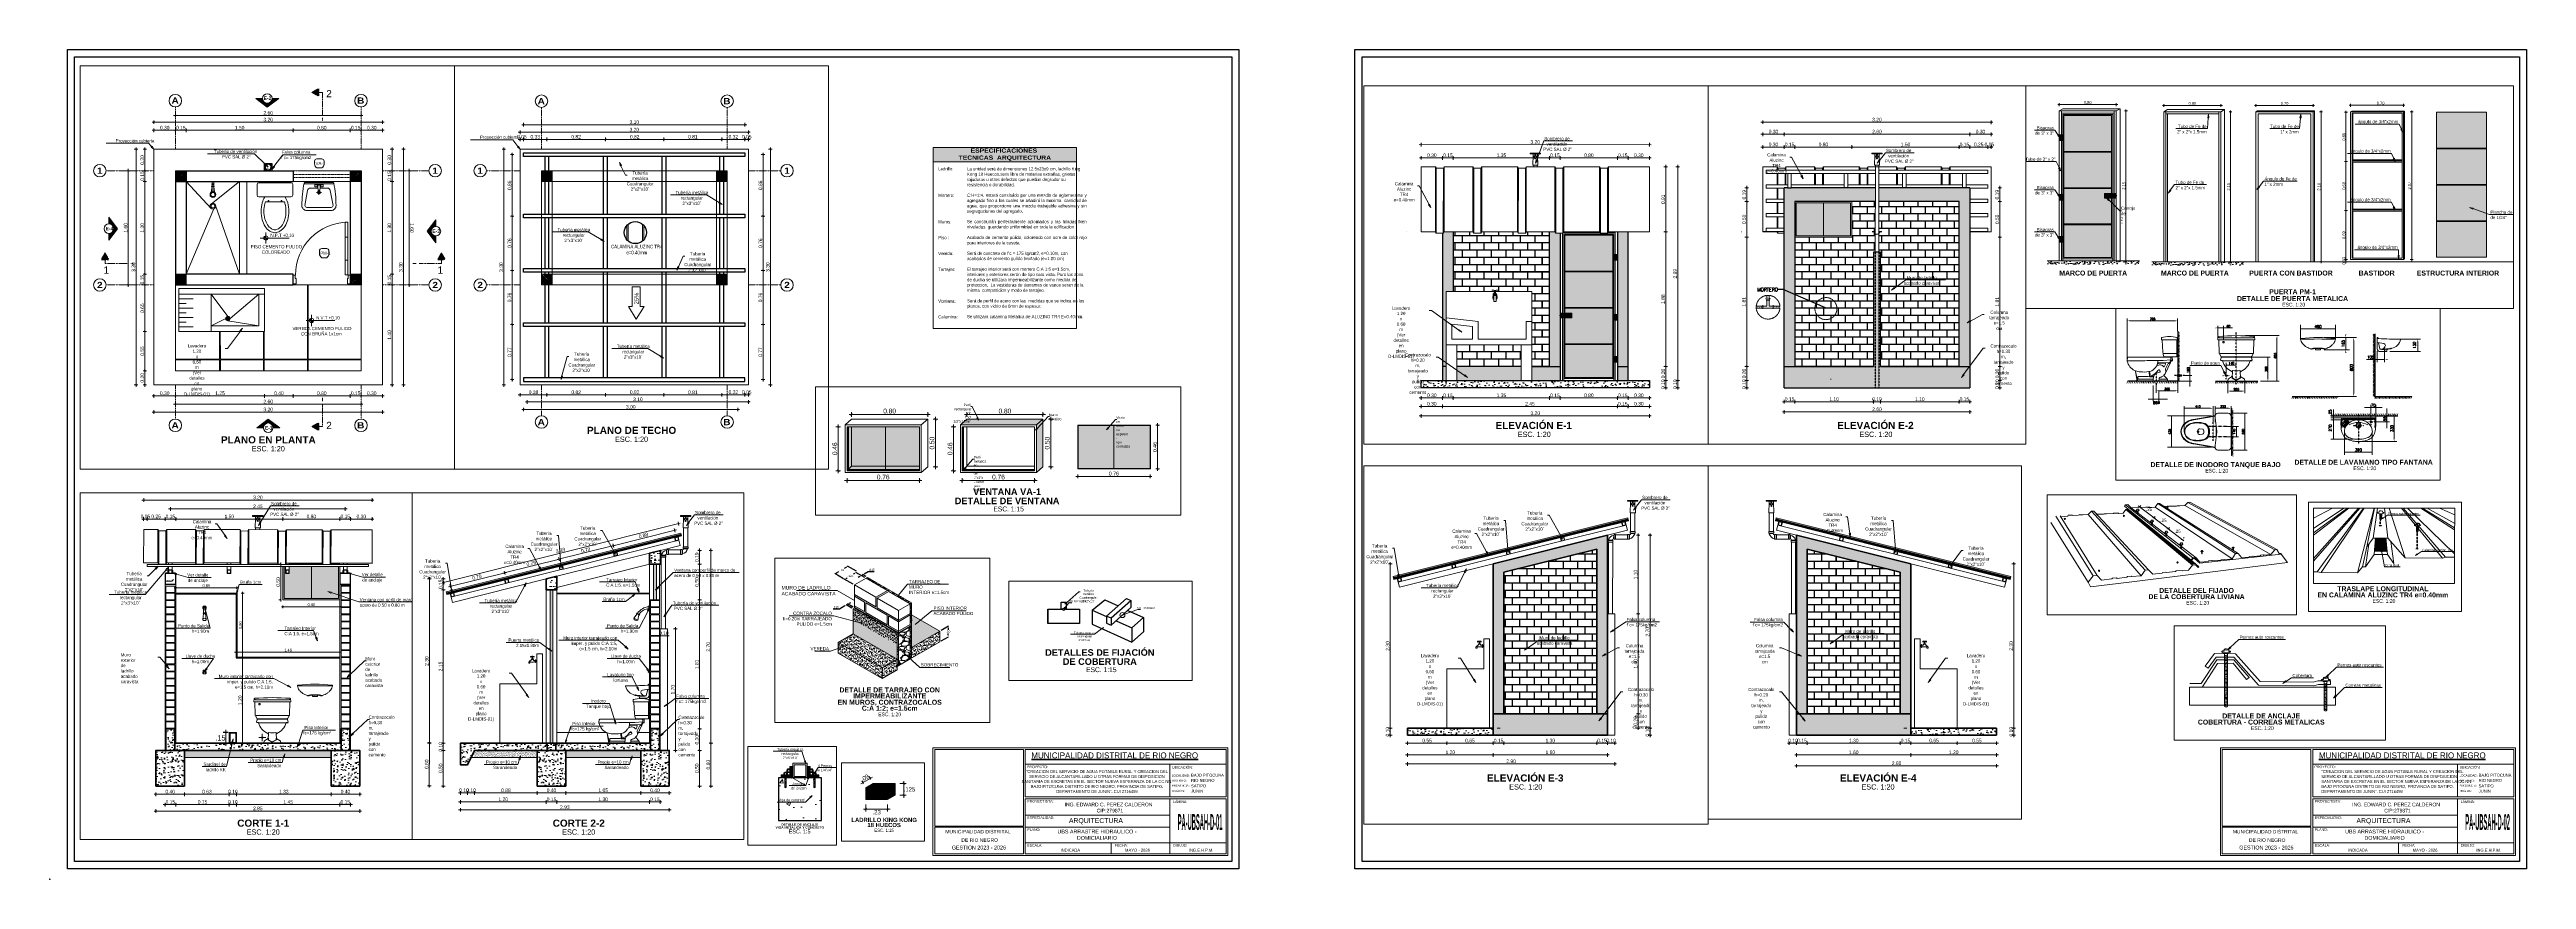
# Paper-space layout 'ARQ' of a CAD drawing. Header units: metres. Extents: x 0 to 1735, y 0 to 581.
# The model-space entities are those that its viewports show. They can reach past a viewport. Long polylines and large blocks are cut down to what shows.
import ezdxf
from ezdxf import colors
from ezdxf.entities.mleader import LeaderData, LeaderLine
from ezdxf.enums import TextEntityAlignment as Align
from ezdxf.math import Vec2, Vec3

# ---------------------------------------------------------------- set-up
doc = ezdxf.new("R2010")
doc.units = ezdxf.units.M
doc.set_wipeout_variables(frame=1)
for name, pattern in [('ACAD_ISO02W100', [15, 12, -3]), ('ACAD_ISO04W100', [30, 24, -3, 0, -3]), ('AM_ISO02W050', [7.5, 6, -1.5]), ('DASHED2', [0.375, 0.25, -0.125]), ('JIS_02_4.0', [5.5, 4, -1.5]), ('TRAZO_Y_PUNTO2', [0.5, 0.25, -0.125, 0, -0.125])]:
    doc.linetypes.add(name, pattern=pattern)
doc.layers.get('0').update_dxf_attribs({"color": 253})
doc.layers.get('Defpoints').update_dxf_attribs({"color": 30, "lineweight": 9})
for name, color, linetype, lineweight in [('-Accesorios PVC', 88, 'Continuous', 20), ('-Acero', 152, 'Continuous', 9), ('-Acero techos', 252, 'Continuous', 13), ('-Achurado', 251, 'Continuous', 5), ('-Acotado', 251, 'Continuous', 5), ('-Corte', 7, 'Continuous', 35), ('-Eje', 1, 'ACAD_ISO04W100', 9), ('-Ladrillo', 34, 'Continuous', 9), ('-Proyeccion', 85, 'ACAD_ISO02W100', 9), ('-Techo', 136, 'Continuous', 20), ('-Textos', 7, 'Continuous', 20), ('-Vista', 148, 'Continuous', 9), ('01_ACHURADO', 8, 'Continuous', 0), ('A_MENBRETE', 250, 'Continuous', 15), ('ACI EJE', 8, 'DASHED2', 0), ('C-COLUMNAS', 150, 'Continuous', 30), ('CALAMINA', 8, 'Continuous', 30), ('COLUMNAS', 4, 'Continuous', 50), ('cotas', 251, 'Continuous', 9), ('Desagüe', 155, 'Continuous', 40), ('FIC-2ES_APARATOS SANITARIOS', 57, 'Continuous', 5), ('FIC-2ES_CONCRETO 210', 251, 'Continuous', 30), ('FIC-2ES_PROYECCIONES_', 1, 'JIS_02_4.0', 5), ('FIC-2ES_PUERTA METALICA', 170, 'Continuous', 15), ('FIC-2ES_PUERTAS', 33, 'Continuous', 5), ('FIC-2ES_VEREDA', 253, 'Continuous', 5), ('MARCO 02', 254, 'Continuous', 5), ('Membrete', 7, 'Continuous', 60), ('MURO', 10, 'Continuous', 60), ('MUROS', 145, 'Continuous', 40), ('pluma 1', 1, 'Continuous', 9), ('ProfileEdges', 212, 'Continuous', 9), ('sanitarios', 134, 'Continuous', 15), ('TEXTO', 7, 'Continuous', 20), ('TUBERIA', 104, 'Continuous', 15), ('TUBERIA METALICA', 159, 'Continuous', 30), ('ventana', 152, 'Continuous', 20), ('VIGAS', 23, 'Continuous', 25)]:
    doc.layers.add(name, color=color, linetype=linetype, lineweight=lineweight)
for name, color, linetype in [('00_ACOTADO', 9, 'Continuous'), ('00_TXT-NOTA', 7, 'Continuous'), ('01_INDICADORES', 9, 'Continuous'), ('01_L-FINA 1', 1, 'Continuous'), ('01_MURO2', 2, 'Continuous'), ('A_50_CotasExter', 253, 'Continuous'), ('DIM', 6, 'Continuous'), ('EJE', 3, 'TRAZO_Y_PUNTO2'), ('FIC-2ES_PISOS', 151, 'Continuous'), ('G-TEXTOS-TITULOS', 4, 'Continuous'), ('ROTURA', 4, 'Continuous'), ('THIET-BI', 21, 'Continuous'), ('TUBERIA DE VENTILACION', 152, 'DASHED2')]:
    doc.layers.add(name, color=color, linetype=linetype)
for name, color, linetype, lineweight, true_color in [('FIC-2ES_COTAS', 7, 'Continuous', 5, 0x6b006b), ('FIC-2ES_LADRILLOS_', 7, 'Continuous', 0, 0xf57a00), ('VISTAS', 7, 'Continuous', 5, 0x383838)]:
    doc.layers.add(name, color=color, linetype=linetype, lineweight=lineweight, true_color=true_color)
doc.layers.add('Observacioness', color=6, linetype='Continuous', plot=False)
doc.styles.add('-Arial', font='arial.ttf')
doc.styles.add('-Arial Narrow', font='ARIALN.TTF')
doc.styles.add('25-TITULO', font='arialbd.ttf', dxfattribs={"height": 0.1})
doc.styles.add('3mm', font='simplex', dxfattribs={"height": 6})
doc.styles.add('ARIAL', font='arial.ttf')
doc.styles.add('Arial Narrow', font='ARIALN.TTF')
doc.styles.add('ARIALNEG', font='arialbd.ttf')
doc.styles.add('COTAS Y DIRECTRIZ', font='ARIALN.TTF')
doc.styles.add('FIC-DIRECTRIZ-BOLITA', font='romans.shx', dxfattribs={"width": 0.8})
doc.styles.add('LAMINA', font='')
doc.styles.add('NECTAR', font='COPRGTL.TTF')
doc.styles.add('OINFES SWIS', font='swissl.ttf')
doc.styles.add('ROMANS', font='romans.shx')
doc.styles.add('style1', font='arial.ttf')
doc.styles.get('LAMINA').set_extended_font_data('Arial Black')
doc.dimstyles.new('ESC 1-15 PERFIL', dxfattribs={"dimtxt": 0.03, "dimasz": 0.025, "dimexe": 0.005, "dimexo": 0.02, "dimgap": 0.01, "dimtad": 1, "dimtih": 1, "dimtoh": 1, "dimzin": 4, "dimdsep": 46, "dimtxsty": 'ARIAL', "dimcen": 2.5, "dimdle": 0.01, "dimclrd": 256, "dimclre": 256, "dimclrt": 7, "dimazin": 2, "dimtfac": 1, "dimtix": 1, "dimtmove": 0, "dimatfit": 3, "dimfxl": 1, "dimlwd": -1, "dimlwe": -1, "dimarcsym": 0})
doc.dimstyles.new('Esc 1_20n', dxfattribs={"dimscale": 0.02, "dimtxt": 2, "dimasz": 1, "dimexe": 1, "dimexo": 1, "dimgap": 0.45, "dimtad": 1, "dimtoh": 1, "dimzin": 3, "dimdsep": 46, "dimtxsty": '-Arial Narrow', "dimblk": 'ARCHTICK', "dimcen": 1, "dimdle": 1, "dimclrd": 252, "dimclre": 252, "dimclrt": 252, "dimadec": 0, "dimazin": 0, "dimtfac": 1, "dimtix": 1, "dimtmove": 1, "dimatfit": 2, "dimldrblk": 'ARCHTICK', "dimfxl": 1, "dimfxlon": 1, "dimtolj": 2, "dimlwd": 5, "dimlwe": 5, "dimarcsym": 0})
doc.dimstyles.new('Esc 1_25', dxfattribs={"dimscale": 0.025, "dimtxt": 1.8, "dimasz": 1, "dimexe": 1, "dimexo": 2, "dimgap": 0.45, "dimtad": 2, "dimtih": 1, "dimtoh": 1, "dimzin": 4, "dimdsep": 46, "dimtxsty": '-Arial Narrow', "dimblk": 'ARCHTICK', "dimcen": 1, "dimdle": 1, "dimclrd": 256, "dimclre": 256, "dimclrt": 7, "dimadec": 0, "dimazin": 0, "dimtfac": 1, "dimtix": 1, "dimtmove": 1, "dimatfit": 2, "dimldrblk": 'ARCHTICK', "dimfxl": 1, "dimtolj": 2, "dimlwd": 5, "dimlwe": 0, "dimarcsym": 0})
doc.dimstyles.new('Esc-1-25', dxfattribs={"dimtxt": 0.03, "dimasz": 0.04, "dimexe": 0.025, "dimexo": 0.075, "dimgap": 0.025, "dimtad": 2, "dimtih": 1, "dimtoh": 1, "dimzin": 4, "dimdsep": 46, "dimtxsty": 'ROMANS', "dimcen": 0.15, "dimdle": 1, "dimclrd": 1, "dimclre": 1, "dimclrt": 2, "dimazin": 0, "dimtm": 1e-09, "dimtfac": 1, "dimtmove": 0, "dimatfit": 3, "dimfxl": 1, "dimlwd": 9, "dimlwe": -1, "dimarcsym": 0})
doc.dimstyles.new('FIC - CORTE', dxfattribs={"dimtxt": 2, "dimasz": 1, "dimexe": 1.5, "dimexo": 0.625, "dimgap": 0.9, "dimtad": 2, "dimtih": 1, "dimtoh": 1, "dimzin": 4, "dimdsep": 46, "dimtxsty": 'COTAS Y DIRECTRIZ', "dimblk": 'ARCHTICK', "dimcen": 0.9, "dimdle": 1.5, "dimclrd": 256, "dimclre": 256, "dimclrt": 7, "dimadec": 0, "dimazin": 0, "dimtfac": 1, "dimtix": 1, "dimtmove": 2, "dimatfit": 3, "dimfxl": 1, "dimlwd": 5, "dimarcsym": 0})
pattern_1 = [(37.5, (0, -0.438358), (-0.0008000156, 0.024470662), [0, -0.019304, 0, -0.02159, 0, -0.0206375]), (7.5, (0, -0.438358), (0.022476164, 0.035841255), [0, -0.010414, 0, -0.017399, 0, -0.0066675]), (327.5, (-0.01562, -0.438358), (0.0395496185, 7.18592e-05), [0, -0.00635, 0, -0.02286, 0, -0.029845]), (317.5, (-0.01562, -0.438358), (0.038177823, 0.011146466), [0, -0.003175, 0, -0.014986, 0, -0.017145])]
pattern_2 = [(37.5, (-1731.924443, -1143.444924), (-0.00120002347, 0.0367059928), [0, -0.028956, 0, -0.032385, 0, -0.03095625]), (7.5, (-1731.924443, -1143.444924), (0.0337142462, 0.0537618825), [0, -0.015621, 0, -0.0260985, 0, -0.01000125]), (327.5, (-1731.947875, -1143.444924), (0.05932442777, 0.00010778885), [0, -0.009525, 0, -0.03429, 0, -0.0447675]), (317.5, (-1731.947875, -1143.444924), (0.0572667339, 0.0167196992), [0, -0.0047625, 0, -0.022479, 0, -0.0257175])]
pattern_3 = [(37.5, (-1731.924443, -1143.494924), (-0.00120002347, 0.0367059928), [0, -0.028956, 0, -0.032385, 0, -0.03095625]), (7.5, (-1731.924443, -1143.494924), (0.0337142462, 0.0537618825), [0, -0.015621, 0, -0.0260985, 0, -0.01000125]), (327.5, (-1731.947875, -1143.494924), (0.05932442777, 0.00010778885), [0, -0.009525, 0, -0.03429, 0, -0.0447675]), (317.5, (-1731.947875, -1143.494924), (0.0572667339, 0.0167196992), [0, -0.0047625, 0, -0.022479, 0, -0.0257175])]
pattern_4 = [(315, (6.072148, 0), (0.0112253202, 0.0112253202), [])]

# ---------------------------------------------------------------- blocks, each defined once
blk = doc.blocks.new('A$C562401CD')
at = {"color": 253, "lineweight": 5}
for points in [[(0.8617, 1.6605), (0.8167, 1.6605), (0.8167, 1.4265), (0.8617, 1.4265), (0.8617, 1.6605)], [(0.8167, 1.0665), (0.8167, 1.4265)], [(0.8617, 1.4265), (0.8617, 1.0665)], [(0.8617, 1.0665), (0.8167, 1.0665), (0.8167, 0.8325), (0.8617, 0.8325), (0.8617, 1.0665)], [(0.0315, 0.7763), (0.0315, 0.8258), (0, 0.8258), (0, 0.6908), (0.045, 0.6908), (0.045, 0.7763), (0.0315, 0.7763)], [(0.8685, 0.7763), (0.8685, 0.8258), (0.9, 0.8258), (0.9, 0.6908), (0.855, 0.6908), (0.855, 0.7763), (0.8685, 0.7763)]]:
    blk.add_lwpolyline(points, dxfattribs=at)
blk.add_circle((0.8662, 0.8303, 0), 0.0045, dxfattribs=at)
at = {"color": 253, "linetype": 'Continuous', "lineweight": 5}
blk.add_arc((0.8662, 0.8303, 0), 0.8303, 90.31077, 180.31077, dxfattribs=at)
blk = doc.blocks.new('A$C1C9F7481')
at = {"layer": 'THIET-BI', "color": 253, "linetype": 'Continuous', "lineweight": 5}
for p, q in [((2.7122, 1.8896), (2.9209, 1.8896)), ((2.9487, 1.8709), (2.8932, 1.8709)), ((2.8954, 1.8624), (2.9043, 1.8624)), ((3.1296, 1.8896), (2.9209, 1.8896)), ((2.9464, 1.8624), (2.9375, 1.8624)), ((2.9209, 1.7366), (2.9209, 1.7935))]:
    blk.add_line(p, q, dxfattribs=at)
blk.add_lwpolyline([(3.1276, 1.8998, -0.0504), (3.1602, 1.5838, -0.414891), (3.0922, 1.5156), (2.9209, 1.5156), (2.7496, 1.5156, -0.414891), (2.6816, 1.5838, -0.0504), (2.7143, 1.8998, -0.355722), (2.7226, 1.9066), (3.1192, 1.9066, -0.355722)], format="xyb", close=True, dxfattribs=at)
for points in [[(2.9075, 1.83), (2.8039, 1.83, 0.366998), (2.762, 1.7944), (2.7241, 1.5837, 0.414891), (2.7496, 1.5581), (2.9209, 1.5581), (3.0922, 1.5581, 0.414891), (3.1177, 1.5837), (3.0799, 1.7944, 0.366998), (3.038, 1.83), (2.9344, 1.83)], [(2.9487, 1.8539), (2.9406, 1.8539, 0.385832), (2.9363, 1.8501), (2.931, 1.7962, -0.270314), (2.9108, 1.7962), (2.9055, 1.8501, 0.385832), (2.9013, 1.8539), (2.8932, 1.8539)]]:
    blk.add_lwpolyline(points, format="xyb", dxfattribs=at)
for points in [[(2.906, 1.8454), (2.8614, 1.8454), (2.8614, 1.8624), (2.8614, 1.8794), (2.9209, 1.8794), (2.9804, 1.8794), (2.9804, 1.8624), (2.9804, 1.8454), (2.9359, 1.8454)], [(2.8862, 1.7677), (2.9209, 1.7677), (2.9557, 1.7677)]]:
    blk.add_lwpolyline(points, dxfattribs=at)
for centre, radius in [((2.8784, 1.8624), 0.017), ((2.9634, 1.8624), 0.017), ((2.9209, 1.7677), 0.0213), ((2.9209, 1.7677), 0.017)]:
    blk.add_circle(centre, radius, dxfattribs=at)
blk = doc.blocks.new('A$C793314D9')
at = {"layer": 'THIET-BI', "color": 253, "linetype": 'Continuous', "lineweight": 5}
for p, q in [((475, 700), (25, 700)), ((0, 675), (0, 525)), ((500, 525), (500, 675)), ((25, 500), (475, 500)), ((163.6, 452.4), (153.8, 452.4)), ((153.8, 452.4), (153.8, 429.9)), ((163.6, 429.9), (163.6, 452.4)), ((336.2, 452.4), (345.9, 452.4)), ((336.2, 429.9), (336.2, 452.4)), ((345.9, 452.4), (345.9, 429.9)), ((117.1, 430), (382.9, 430)), ((153.8, 429.9), (163.6, 429.9)), ((345.9, 429.9), (336.2, 429.9))]:
    blk.add_line(p, q, dxfattribs=at)
for centre, radius, start, end in [((25, 675), 25, 90, 180), ((475, 675), 25, 0, 90), ((25, 525), 25, 180, 270), ((475, 525), 25, 270, 0), ((383.8, 333.9), 323.5, 149.09657, 164.92686), ((116.2, 333.9), 323.5, 15.07314, 30.90343), ((513.7, 298.9), 458.1, 164.92686, 180), ((513.7, 298.9), 418.1, 164.92686, 180), ((383.8, 333.9), 283.5, 160.17598, 164.92686), ((116.2, 333.9), 283.5, 15.07314, 19.82402), ((-13.7, 298.9), 418.1, 0, 15.07314), ((-13.7, 298.9), 458.1, 0, 15.07314), ((513.7, 298.9), 458.1, 180, 195.07314), ((513.7, 298.9), 418.1, 180, 195.07314), ((-13.7, 298.9), 418.1, 344.92686, 360), ((-13.7, 298.9), 458.1, 344.92686, 0), ((383.8, 263.9), 323.5, 195.07314, 213.03155), ((383.8, 263.9), 283.5, 195.07314, 213.03155), ((116.2, 263.9), 283.5, 326.96845, 344.92686), ((116.2, 263.9), 323.5, 326.96845, 344.92686), ((301.7, 210.5), 225.5, 213.03155, 237.50023), ((301.7, 210.5), 185.5, 213.03155, 237.50023), ((198.3, 210.5), 185.5, 302.49977, 326.96845), ((198.3, 210.5), 225.5, 302.49977, 326.96845), ((250, 129.3), 129.3, 237.50023, 270), ((250, 129.3), 89.3, 237.50023, 270), ((250, 129.3), 89.3, 270, 302.49977), ((250, 129.3), 129.3, 270, 302.49977)]:
    blk.add_arc(centre, radius, start, end, dxfattribs=at)
blk = doc.blocks.new('_Dot')
at = {"color": 0, "linetype": 'ByBlock', "lineweight": -2}
blk.add_line((-0.5, 0), (-1, 0), dxfattribs=at)
at = {"color": 0, "linetype": 'ByBlock', "const_width": 0.5}
blk.add_lwpolyline([(-0.25, 0, 1), (0.25, 0, 1)], format="xyb", close=True, dxfattribs=at)
blk = doc.blocks.new('_ArchTick')
at = {"color": 0, "linetype": 'ByBlock', "const_width": 0.15}
blk.add_lwpolyline([(-0.5, -0.5), (0.5, 0.5)], dxfattribs=at)
blk = doc.blocks.new('*D89')
at = {"layer": '-Acotado', "color": 252, "lineweight": 5, "transparency": 16777216}
for p, q in [((118.0448, 70.2644), (118.9398, 70.2644)), ((118.0648, 70.2444), (118.0648, 70.2844)), ((118.9198, 70.2444), (118.9198, 70.2844))]:
    blk.add_line(p, q, dxfattribs=at)
at = {"layer": 'Defpoints', "color": 0, "transparency": 16777216}
for p in [(118.9198, 70.2644), (118.0648, 70.1781), (118.9198, 70.1781)]:
    blk.add_point(p, dxfattribs=at)
at = {"layer": '-Acotado', "color": 252, "lineweight": 5, "transparency": 16777216, "xscale": 0.02, "yscale": 0.02, "zscale": 0.02, "rotation": 180}
blk.add_blockref('_ArchTick', (118.0648, 70.2644), dxfattribs=at)
at = {"layer": '-Acotado', "color": 252, "lineweight": 5, "transparency": 16777216, "xscale": 0.02, "yscale": 0.02, "zscale": 0.02}
blk.add_blockref('_ArchTick', (118.9198, 70.2644), dxfattribs=at)
at = {"layer": '-Acotado', "color": 252, "transparency": 16777216, "insert": (118.4923, 70.2938), "char_height": 0.04, "attachment_point": 5, "style": '-Arial Narrow'}
blk.add_mtext('\\A2;0.85', dxfattribs=at)
blk = doc.blocks.new('*D87')
at = {"layer": '-Acotado', "color": 252, "lineweight": 5, "transparency": 16777216}
for p, q in [((118.9816, 70.1881), (119.0216, 70.1881)), ((119.0016, 70.2081), (119.0016, 69.2731)), ((118.9816, 69.2931), (119.0216, 69.2931))]:
    blk.add_line(p, q, dxfattribs=at)
at = {"layer": 'Defpoints', "color": 0, "transparency": 16777216}
for p in [(118.9198, 70.1881), (118.9198, 69.2931), (119.0016, 69.2931)]:
    blk.add_point(p, dxfattribs=at)
at = {"layer": '-Acotado', "color": 252, "lineweight": 5, "transparency": 16777216, "xscale": 0.02, "yscale": 0.02, "zscale": 0.02}
for p, rotation in [((119.0016, 70.1881), 90), ((119.0016, 69.2931), 270)]:
    blk.add_blockref('_ArchTick', p, dxfattribs=dict(at, rotation=rotation))
at = {"layer": '-Acotado', "color": 252, "transparency": 16777216, "insert": (118.9722, 69.7406), "char_height": 0.04, "attachment_point": 5, "rotation": 90, "style": '-Arial Narrow'}
blk.add_mtext('\\A2;0.90', dxfattribs=at)
blk = doc.blocks.new('*D86')
at = {"layer": '-Acotado', "color": 252, "lineweight": 5, "transparency": 16777216}
for p, q in [((118.8898, 69.3616), (120.3848, 69.3616)), ((118.9098, 69.3416), (118.9098, 69.3816)), ((120.3648, 69.3416), (120.3648, 69.3816))]:
    blk.add_line(p, q, dxfattribs=at)
at = {"layer": 'Defpoints', "color": 0, "transparency": 16777216}
for p in [(120.3648, 69.3616), (118.9098, 69.2831), (120.3648, 69.2831)]:
    blk.add_point(p, dxfattribs=at)
at = {"layer": '-Acotado', "color": 252, "lineweight": 5, "transparency": 16777216, "xscale": 0.02, "yscale": 0.02, "zscale": 0.02, "rotation": 180}
blk.add_blockref('_ArchTick', (118.9098, 69.3616), dxfattribs=at)
at = {"layer": '-Acotado', "color": 252, "lineweight": 5, "transparency": 16777216, "xscale": 0.02, "yscale": 0.02, "zscale": 0.02}
blk.add_blockref('_ArchTick', (120.3648, 69.3616), dxfattribs=at)
at = {"layer": '-Acotado', "color": 252, "transparency": 16777216, "insert": (119.6373, 69.3911), "char_height": 0.04, "attachment_point": 5, "style": '-Arial Narrow'}
blk.add_mtext('\\A2;1.46', dxfattribs=at)
blk = doc.blocks.new('*D88')
at = {"layer": '-Acotado', "color": 252, "lineweight": 5, "transparency": 16777216}
for p, q in [((119.5648, 70.0188), (119.5648, 69.9788)), ((120.3648, 70.0188), (120.3648, 69.9788)), ((120.3848, 69.9988), (119.5448, 69.9988))]:
    blk.add_line(p, q, dxfattribs=at)
at = {"layer": 'Defpoints', "color": 0, "transparency": 16777216}
for p in [(119.5648, 70.096), (120.3648, 70.096), (119.5648, 69.9988)]:
    blk.add_point(p, dxfattribs=at)
at = {"layer": '-Acotado', "color": 252, "lineweight": 5, "transparency": 16777216, "xscale": 0.02, "yscale": 0.02, "zscale": 0.02, "rotation": 180}
blk.add_blockref('_ArchTick', (119.5648, 69.9988), dxfattribs=at)
at = {"layer": '-Acotado', "color": 252, "lineweight": 5, "transparency": 16777216, "xscale": 0.02, "yscale": 0.02, "zscale": 0.02}
blk.add_blockref('_ArchTick', (120.3648, 69.9988), dxfattribs=at)
at = {"layer": '-Acotado', "color": 252, "transparency": 16777216, "insert": (119.9648, 70.0282), "char_height": 0.04, "attachment_point": 5, "style": '-Arial Narrow'}
blk.add_mtext('\\A2;0.80', dxfattribs=at)
blk = doc.blocks.new('*D85')
at = {"layer": 'Defpoints', "color": 0, "transparency": 16777216}
for p in [(118.7672, 68.2381), (118.8148, 68.2381), (118.8148, 68.0881)]:
    blk.add_point(p, dxfattribs=at)
at = {"layer": 'FIC-2ES_COTAS', "lineweight": 5, "transparency": 16777216}
blk.add_line((118.7672, 68.0506), (118.7672, 68.2756), dxfattribs=at)
at = {"layer": 'FIC-2ES_COTAS', "lineweight": -2, "transparency": 16777216}
for p, q in [((118.7992, 68.2381), (118.7297, 68.2381)), ((118.7992, 68.0881), (118.7297, 68.0881))]:
    blk.add_line(p, q, dxfattribs=at)
at = {"layer": 'FIC-2ES_COTAS', "lineweight": 5, "transparency": 16777216, "xscale": 0.025, "yscale": 0.025, "zscale": 0.025}
for p, rotation in [((118.7672, 68.2381), 89.99989381602272), ((118.7672, 68.0881), 269.9998938160227)]:
    blk.add_blockref('_ArchTick', p, dxfattribs=dict(at, rotation=rotation))
at = {"layer": 'FIC-2ES_COTAS', "color": 250, "transparency": 16777216, "insert": (118.6907, 68.1631), "char_height": 0.075, "attachment_point": 5, "style": 'COTAS Y DIRECTRIZ'}
blk.add_mtext('.15', dxfattribs=at)
blk = doc.blocks.new('_ClosedBlank')
at = {"color": 0, "linetype": 'ByBlock', "lineweight": -2}
for p, q in [((-1, 0.17), (0, 0)), ((-1, 0.17), (-1, -0.17)), ((0, 0), (-1, -0.17))]:
    blk.add_line(p, q, dxfattribs=at)
blk = doc.blocks.new('Corte Vertical 1_1000')
at = {"layer": '-Eje'}
blk.add_hatch(color=256, dxfattribs=at).paths.add_polyline_path([(13.34, -3.56), (9.86, -1.57), (9.86, -5.55)])
for p, q in [((9.44, -1.57), (9.44, -5.55)), ((9.44, -3.56), (7.34, -3.56))]:
    blk.add_line(p, q, dxfattribs=at)
blk.add_lwpolyline([(13.34, -3.56), (9.86, -5.55), (9.86, -1.57)], close=True, dxfattribs=at)
for points in [[(7.34, -3.56), (7.34, -16.05)], [(7.34, -14.25), (7.34, -16)], [(7.34, -17.81), (7.34, -19.56)]]:
    blk.add_lwpolyline(points, dxfattribs=at)
at = {"layer": '-Eje', "style": '-Arial'}
blk.add_attdef('A', text='', height=4, dxfattribs=at).set_placement((3.71, -4.24), align=Align.MIDDLE)
blk = doc.blocks.new('Nivel Planta 1_1000')
at = {"layer": '-Acotado'}
h = blk.add_hatch(color=256, dxfattribs=at)
h.paths.add_polyline_path([(0, 1.2, 0.414214), (-1.2, 0), (0, 0)])
h.paths.add_polyline_path([(0, -1.2, 0.414214), (1.2, 0), (0, 0)])
for p, q in [((-3.14, 0), (13.1, 0)), ((0, 3.14), (0, -3.14))]:
    blk.add_line(p, q, dxfattribs=at)
blk.add_circle((0, 0), 1.2, dxfattribs=at)
at = {"layer": '-Acotado', "style": '-Arial Narrow'}
blk.add_attdef('NIVEL', (2.54, 0.6), '', height=1.8, dxfattribs=at)
blk = doc.blocks.new('Ducha Corte')
at = {"layer": 'sanitarios'}
for p, q in [((0.01, 0.0495), (0, 0.0495)), ((0.01, 0), (0, 0)), ((0.01, 0), (0.01, 0.0495)), ((0.1798, -0.0517), (0.1388, -0.0705)), ((0.1841, -0.0608), (0.1432, -0.0795)), ((0.1523, -0.0754), (0.1666, -0.1514)), ((0.2234, -0.1253), (0.175, -0.0649)), ((0.1666, -0.1514), (0.2234, -0.1253))]:
    blk.add_line(p, q, dxfattribs=at)
for centre, radius, start, end in [((-0.0055, -0.1765), 0.2135, 34.38919, 85.8242), ((-0.0027, -0.1756), 0.1861, 35.9633, 86.09119), ((-0.0754, -0.18), 0.2406, 24.67686, 27.05928), ((-0.0754, -0.18), 0.2856, 24.67686, 26.68369), ((0.1863, -0.1195), 0.0375, 238.22469, 351.12904)]:
    blk.add_arc(centre, radius, start, end, dxfattribs=at)
blk = doc.blocks.new('fhgfh')
at = {"layer": 'TUBERIA', "color": 152}
for p, q in [((348.858, 607.629), (348.858, 607.663)), ((348.858, 607.663), (348.965, 607.663)), ((348.965, 607.629), (348.858, 607.629)), ((348.858, 607.629), (348.87, 607.619)), ((348.957, 607.619), (348.87, 607.619)), ((348.87, 607.619), (348.957, 607.619)), ((348.955, 607.619), (348.965, 607.629)), ((348.957, 607.617), (348.957, 607.619)), ((348.965, 607.663), (348.965, 607.629)), ((348.798, 607.491), (348.798, 607.599)), ((348.798, 607.599), (348.833, 607.599)), ((348.833, 607.491), (348.798, 607.491)), ((348.842, 607.589), (348.833, 607.599)), ((348.833, 607.599), (348.833, 607.491)), ((348.833, 607.491), (348.842, 607.504)), ((348.842, 607.504), (348.842, 607.591)), ((348.842, 607.591), (348.842, 607.504)), ((348.842, 607.504), (348.842, 607.591)), ((348.842, 607.591), (348.842, 607.504)), ((348.842, 607.504), (348.842, 607.591))]:
    blk.add_line(p, q, dxfattribs=at)
blk.add_lwpolyline([(348.87, 607.619, -0.3937), (348.844, 607.591), (348.842, 607.591)], format="xyb", dxfattribs=at)
blk.add_arc((348.806, 607.656), 0.156, 283.4014, 345.5717, dxfattribs=at)
blk = doc.blocks.new('*D163')
at = {"layer": '-Acotado', "color": 252, "lineweight": 5, "transparency": 16777216}
for p, q in [((147.9275, 67.3124), (147.9675, 67.3124)), ((147.9475, 67.3324), (147.9475, 65.2224)), ((147.9275, 65.2424), (147.9675, 65.2424))]:
    blk.add_line(p, q, dxfattribs=at)
at = {"layer": 'Defpoints', "color": 0, "transparency": 16777216}
for p in [(147.8316, 67.3124), (147.8316, 65.2424), (147.9475, 65.2424)]:
    blk.add_point(p, dxfattribs=at)
at = {"layer": '-Acotado', "color": 252, "lineweight": 5, "transparency": 16777216, "xscale": 0.02, "yscale": 0.02, "zscale": 0.02}
for p, rotation in [((147.9475, 67.3124), 90), ((147.9475, 65.2424), 270)]:
    blk.add_blockref('_ArchTick', p, dxfattribs=dict(at, rotation=rotation))
at = {"layer": '-Acotado', "color": 252, "transparency": 16777216, "insert": (147.9181, 66.2774), "char_height": 0.04, "attachment_point": 5, "rotation": 90, "style": '-Arial Narrow'}
blk.add_mtext('\\A2;2.07', dxfattribs=at)
blk = doc.blocks.new('*D164')
at = {"layer": '-Acotado', "color": 252, "lineweight": 5, "transparency": 16777216}
for p, q in [((147.0461, 65.9301), (147.0061, 65.9301)), ((147.0261, 65.9501), (147.0261, 65.2224)), ((147.0461, 65.2424), (147.0061, 65.2424))]:
    blk.add_line(p, q, dxfattribs=at)
at = {"layer": 'Defpoints', "color": 0, "transparency": 16777216}
for p in [(147.1116, 65.9301), (147.0261, 65.2424), (147.0916, 65.2424)]:
    blk.add_point(p, dxfattribs=at)
at = {"layer": '-Acotado', "color": 252, "lineweight": 5, "transparency": 16777216, "xscale": 0.02, "yscale": 0.02, "zscale": 0.02}
for p, rotation in [((147.0261, 65.9301), 90), ((147.0261, 65.2424), 270)]:
    blk.add_blockref('_ArchTick', p, dxfattribs=dict(at, rotation=rotation))
at = {"layer": '-Acotado', "color": 252, "transparency": 16777216, "insert": (146.9966, 65.5863), "char_height": 0.04, "attachment_point": 5, "rotation": 90, "style": '-Arial Narrow'}
blk.add_mtext('\\A2;0.69', dxfattribs=at)
blk = doc.blocks.new('*D165')
at = {"layer": '-Acotado', "color": 252, "lineweight": 5, "transparency": 16777216}
for p, q in [((147.0716, 67.4028), (147.8516, 67.4028)), ((147.0916, 67.3828), (147.0916, 67.4228)), ((147.8316, 67.3828), (147.8316, 67.4228))]:
    blk.add_line(p, q, dxfattribs=at)
at = {"layer": 'Defpoints', "color": 0, "transparency": 16777216}
for p in [(147.8316, 67.4028), (147.0916, 67.2311), (147.8316, 67.2311)]:
    blk.add_point(p, dxfattribs=at)
at = {"layer": '-Acotado', "color": 252, "lineweight": 5, "transparency": 16777216, "xscale": 0.02, "yscale": 0.02, "zscale": 0.02, "rotation": 180}
blk.add_blockref('_ArchTick', (147.0916, 67.4028), dxfattribs=at)
at = {"layer": '-Acotado', "color": 252, "lineweight": 5, "transparency": 16777216, "xscale": 0.02, "yscale": 0.02, "zscale": 0.02}
blk.add_blockref('_ArchTick', (147.8316, 67.4028), dxfattribs=at)
at = {"layer": '-Acotado', "color": 252, "transparency": 16777216, "insert": (147.5116, 67.4322), "char_height": 0.04, "attachment_point": 5, "style": '-Arial Narrow'}
blk.add_mtext('\\A2;0.70', dxfattribs=at)
blk = doc.blocks.new('*D166')
at = {"layer": '-Acotado', "color": 252, "lineweight": 5, "transparency": 16777216}
for p, q in [((145.3898, 67.3124), (145.4298, 67.3124)), ((145.4098, 65.1924), (145.4098, 67.3324)), ((145.3898, 65.2124), (145.4298, 65.2124))]:
    blk.add_line(p, q, dxfattribs=at)
at = {"layer": 'Defpoints', "color": 0, "transparency": 16777216}
for p in [(145.275, 67.3124), (145.4098, 67.3124), (145.275, 65.2124)]:
    blk.add_point(p, dxfattribs=at)
at = {"layer": '-Acotado', "color": 252, "lineweight": 5, "transparency": 16777216, "xscale": 0.02, "yscale": 0.02, "zscale": 0.02}
for p, rotation in [((145.4098, 67.3124), 90), ((145.4098, 65.2124), 270)]:
    blk.add_blockref('_ArchTick', p, dxfattribs=dict(at, rotation=rotation))
at = {"layer": '-Acotado', "color": 252, "transparency": 16777216, "insert": (145.3803, 66.2624), "char_height": 0.04, "attachment_point": 5, "rotation": 90, "style": '-Arial Narrow'}
blk.add_mtext('\\A2;2.15', dxfattribs=at)
blk = doc.blocks.new('*D167')
at = {"layer": '-Acotado', "color": 252, "lineweight": 5, "transparency": 16777216}
for p, q in [((144.455, 67.4004), (145.295, 67.4004)), ((144.475, 67.3804), (144.475, 67.4204)), ((145.275, 67.3804), (145.275, 67.4204))]:
    blk.add_line(p, q, dxfattribs=at)
at = {"layer": 'Defpoints', "color": 0, "transparency": 16777216}
for p in [(145.275, 67.4004), (144.475, 67.3124), (145.275, 67.3124)]:
    blk.add_point(p, dxfattribs=at)
at = {"layer": '-Acotado', "color": 252, "lineweight": 5, "transparency": 16777216, "xscale": 0.02, "yscale": 0.02, "zscale": 0.02, "rotation": 180}
blk.add_blockref('_ArchTick', (144.475, 67.4004), dxfattribs=at)
at = {"layer": '-Acotado', "color": 252, "lineweight": 5, "transparency": 16777216, "xscale": 0.02, "yscale": 0.02, "zscale": 0.02}
blk.add_blockref('_ArchTick', (145.275, 67.4004), dxfattribs=at)
at = {"layer": '-Acotado', "color": 252, "transparency": 16777216, "insert": (144.875, 67.4298), "char_height": 0.04, "attachment_point": 5, "style": '-Arial Narrow'}
blk.add_mtext('\\A2;0.80', dxfattribs=at)
blk = doc.blocks.new('*D168')
at = {"layer": '-Acotado', "color": 252, "lineweight": 5, "transparency": 16777216}
for p, q in [((143.924, 67.3249), (143.964, 67.3249)), ((143.944, 65.2049), (143.944, 67.3449)), ((143.924, 65.2249), (143.964, 65.2249))]:
    blk.add_line(p, q, dxfattribs=at)
at = {"layer": 'Defpoints', "color": 0, "transparency": 16777216}
for p in [(143.8093, 67.3249), (143.944, 67.3249), (143.8093, 65.2249)]:
    blk.add_point(p, dxfattribs=at)
at = {"layer": '-Acotado', "color": 252, "lineweight": 5, "transparency": 16777216, "xscale": 0.02, "yscale": 0.02, "zscale": 0.02}
for p, rotation in [((143.944, 67.3249), 90), ((143.944, 65.2249), 270)]:
    blk.add_blockref('_ArchTick', p, dxfattribs=dict(at, rotation=rotation))
at = {"layer": '-Acotado', "color": 252, "transparency": 16777216, "insert": (143.9146, 66.2749), "char_height": 0.04, "attachment_point": 5, "rotation": 90, "style": '-Arial Narrow'}
blk.add_mtext('\\A2;2.15', dxfattribs=at)
blk = doc.blocks.new('*D169')
at = {"layer": '-Acotado', "color": 252, "lineweight": 5, "transparency": 16777216}
for p, q in [((142.9893, 67.4129), (143.8293, 67.4129)), ((143.0093, 67.3929), (143.0093, 67.4329)), ((143.8093, 67.3929), (143.8093, 67.4329))]:
    blk.add_line(p, q, dxfattribs=at)
at = {"layer": 'Defpoints', "color": 0, "transparency": 16777216}
for p in [(143.8093, 67.4129), (143.0093, 67.3249), (143.8093, 67.3249)]:
    blk.add_point(p, dxfattribs=at)
at = {"layer": '-Acotado', "color": 252, "lineweight": 5, "transparency": 16777216, "xscale": 0.02, "yscale": 0.02, "zscale": 0.02, "rotation": 180}
blk.add_blockref('_ArchTick', (143.0093, 67.4129), dxfattribs=at)
at = {"layer": '-Acotado', "color": 252, "lineweight": 5, "transparency": 16777216, "xscale": 0.02, "yscale": 0.02, "zscale": 0.02}
blk.add_blockref('_ArchTick', (143.8093, 67.4129), dxfattribs=at)
at = {"layer": '-Acotado', "color": 252, "transparency": 16777216, "insert": (143.4093, 67.4423), "char_height": 0.04, "attachment_point": 5, "style": '-Arial Narrow'}
blk.add_mtext('\\A2;0.80', dxfattribs=at)
blk = doc.blocks.new('Bisagra 3 x 3')
h = blk.add_hatch(color=7)
h.dxf.hatch_style = 1
h.set_gradient(color1=(255, 255, 255), color2=(128, 128, 128), tint=1, name='CURVED')
h.paths.add_polyline_path([(-0.0285, 0.0396), (0.0285, 0.0396), (0.0285, -0.0396), (-0.0285, -0.0396)])
at = {"linetype": 'Continuous'}
blk.add_wipeout([(-0.0285, 0.0396), (0.0285, 0.0396), (0.0285, -0.0396), (-0.0285, -0.0396)], dxfattribs=at)
h = blk.add_hatch(color=7)
h.dxf.hatch_style = 1
h.set_gradient(color1=(255, 255, 255), color2=(128, 128, 128), tint=1, name='INVCYLINDER')
h.paths.add_polyline_path([(0, 0.0396), (-0.0285, 0.0396), (-0.0285, -0.0396), (0, -0.0396)])
h.paths.add_polyline_path([(-0.0205, 0.0249, -1), (-0.0113, 0.0249, -1)], flags=16)
h.paths.add_polyline_path([(-0.0044, 0, -1), (-0.0136, 0, -1)], flags=16)
h.paths.add_polyline_path([(-0.0113, -0.0249, -1), (-0.0205, -0.0249, -1)], flags=16)
h.paths.add_polyline_path([(0.0285, 0.0396), (0, 0.0396), (0, -0.0396), (0.0285, -0.0396)])
h.paths.add_polyline_path([(0.0136, 0, -1), (0.0044, 0, -1)], flags=16)
h.paths.add_polyline_path([(0.0113, 0.0249, -1), (0.0205, 0.0249, -1)], flags=16)
h.paths.add_polyline_path([(0.0205, -0.0249, -1), (0.0113, -0.0249, -1)], flags=16)
at = {"layer": '-Vista', "linetype": 'Continuous'}
blk.add_lwpolyline([(-0.0285, 0.0396), (0.0285, 0.0396), (0.0285, -0.0396), (-0.0285, -0.0396)], close=True, dxfattribs=at)
blk.add_lwpolyline([(0, 0.0396), (0, -0.0396)], dxfattribs=at)
for centre in [(-0.0159, 0.0249), (-0.009, 0), (0.009, 0), (0.0159, 0.0249), (-0.0159, -0.0249), (0.0159, -0.0249)]:
    blk.add_circle(centre, 0.0046, dxfattribs=at)
blk = doc.blocks.new('Cerrojo')
h = blk.add_hatch(color=7)
h.dxf.hatch_style = 1
h.set_gradient(color1=(255, 255, 255), color2=(128, 128, 128), tint=1, name='CYLINDER')
h.paths.add_polyline_path([(0, 0.0335), (-0.1143, 0.0335), (-0.1143, 0.0075), (0, 0.0075)])
h.paths.add_polyline_path([(-0.0196, 0.02, -1), (-0.0145, 0.02, -1)], flags=16)
h.paths.add_polyline_path([(-0.0606, 0.02, -1), (-0.0555, 0.02, -1)], flags=16)
h.paths.add_polyline_path([(-0.1036, 0.02, -1), (-0.0986, 0.02, -1)], flags=16)
h.paths.add_polyline_path([(0, -0.0075), (-0.0251, -0.0075), (-0.0251, -0.0192, -0.83287), (-0.0351, -0.0192), (-0.0351, -0.0075), (-0.0811, -0.0075, -0.056334), (-0.0816, -0.0075), (-0.0867, -0.0075, -0.056334), (-0.0872, -0.0075), (-0.1143, -0.0075), (-0.1143, -0.0335), (0, -0.0335)])
h.paths.add_polyline_path([(-0.0606, -0.02, -1), (-0.0555, -0.02, -1)], flags=16)
h.paths.add_polyline_path([(-0.0196, -0.02, -1), (-0.0145, -0.02, -1)], flags=16)
h.paths.add_polyline_path([(-0.1036, -0.02, -1), (-0.0986, -0.02, -1)], flags=16)
h.paths.add_polyline_path([(-0.0792, -0.003), (-0.0351, -0.003), (-0.0351, -0.0192, 0.83287), (-0.0251, -0.0192), (-0.0251, 0, 0.406494), (-0.0281, 0.003), (-0.1143, 0.003), (-0.1143, -0.0075), (-0.0811, -0.0075, 0.372902), (-0.0792, -0.0054)], flags=0)
h.paths.add_polyline_path([(-0.0351, -0.003), (-0.0792, -0.003), (-0.0792, -0.0052, -0.39039), (-0.0811, -0.0075), (-0.0351, -0.0075)], flags=0)
h.paths.add_polyline_path([(0, 0.0075), (-0.1143, 0.0075), (-0.1143, -0.0075), (-0.0872, -0.0075), (-0.0811, -0.0075, 0.372902), (-0.0792, -0.0054), (-0.0792, -0.003), (-0.0351, -0.003), (-0.0351, -0.0192, 0.83287), (-0.0251, -0.0192), (-0.0251, -0.0075), (0, -0.0075)], flags=17)
h.paths.add_polyline_path([(0.0389, -0.0075), (0.0139, -0.0075), (0.0139, -0.0335), (0.0389, -0.0335)])
h.paths.add_polyline_path([(0.0344, -0.0138, -1), (0.0294, -0.0138, -1)], flags=16)
h.paths.add_polyline_path([(0.0243, -0.025, -1), (0.0192, -0.025, -1)], flags=16)
h.paths.add_polyline_path([(0.0389, 0.0075), (0.0139, 0.0075), (0.0139, -0.0075), (0.0389, -0.0075)])
h.paths.add_polyline_path([(0.0389, 0.0335), (0.0139, 0.0335), (0.0139, 0.0075), (0.0389, 0.0075)])
h.paths.add_polyline_path([(0.0294, 0.0262, -1), (0.0344, 0.0262, -1)], flags=16)
h.paths.add_polyline_path([(0.0243, 0.015, -1), (0.0192, 0.015, -1)], flags=16)
h.paths.add_polyline_path([(0, 0.0075), (-0.1143, 0.0075), (-0.1143, -0.0075), (-0.0811, -0.0075, 0.372902), (-0.0792, -0.0054), (-0.0792, -0.003), (-0.0351, -0.003), (-0.0351, -0.0192, 0.83287), (-0.0251, -0.0192), (-0.0251, -0.0075), (0, -0.0075)], flags=17)
h = blk.add_hatch(color=7)
h.dxf.hatch_style = 1
h.set_gradient(color1=(255, 255, 255), color2=(128, 128, 128), tint=1, name='CYLINDER')
h.paths.add_polyline_path([(-0.1143, 0.0075), (-0.1143, -0.0335), (0, -0.0335), (0, 0.0075)])
h = blk.add_hatch(color=18)
h.dxf.hatch_style = 1
h.paths.add_polyline_path([(0.0139, 0.0065), (0, 0.0065), (0, -0.0065), (0.0139, -0.0065)])
h.paths.add_polyline_path([(0.0539, 0.0065), (0.0389, 0.0065), (0.0389, -0.0065), (0.0539, -0.0065)])
h.paths.add_polyline_path([(-0.0251, 0, 0.421975), (-0.0282, 0.003), (-0.1143, 0.003), (-0.1143, -0.003), (-0.0892, -0.003), (-0.0892, -0.0054, 0.372902), (-0.0872, -0.0075), (-0.0811, -0.0075, 0.39039), (-0.0792, -0.0052), (-0.0792, -0.003), (-0.0351, -0.003), (-0.0351, -0.0192, 0.83287), (-0.0251, -0.0192)])
h = blk.add_hatch(color=7)
h.dxf.hatch_style = 1
h.set_gradient(color1=(255, 255, 255), color2=(128, 128, 128), tint=1, name='CYLINDER')
h.paths.add_polyline_path([(-0.0351, -0.003), (-0.0792, -0.003), (-0.0792, -0.0052, -0.39039), (-0.0811, -0.0075), (-0.0351, -0.0075)])
h.paths.add_polyline_path([(-0.0892, -0.003), (-0.1143, -0.003), (-0.1143, -0.0075), (-0.0872, -0.0075, -0.39039), (-0.0892, -0.0052)])
at = {"layer": '-Vista', "ltscale": 0.009}
for p, q in [((-0.1143, 0.0075), (0, 0.0075)), ((-0.0281, 0.003), (-0.1143, 0.003)), ((-0.0251, 0), (-0.0251, -0.0192)), ((0, 0.0335), (0, -0.0335)), ((0, 0.0065), (0.0139, 0.0065)), ((0.0139, 0.0335), (0.0389, 0.0335)), ((0.0139, 0.0335), (0.0139, -0.0335)), ((0.0139, 0.0075), (0.0389, 0.0075)), ((0.0389, 0.0335), (0.0389, -0.0335)), ((0.0539, 0.0065), (0.0389, 0.0065)), ((0.0539, -0.0065), (0.0539, 0.0065)), ((-0.0892, -0.003), (-0.1143, -0.003)), ((-0.1143, -0.0075), (-0.0351, -0.0075)), ((-0.0892, -0.003), (-0.0892, -0.0054)), ((-0.0351, -0.003), (-0.0792, -0.003)), ((-0.0792, -0.003), (-0.0792, -0.0054)), ((-0.0351, -0.003), (-0.0351, -0.0192)), ((-0.0251, -0.0075), (0, -0.0075)), ((0, -0.0065), (0.0139, -0.0065)), ((0.0139, -0.0075), (0.0389, -0.0075)), ((0.0139, -0.0335), (0.0389, -0.0335)), ((0.0389, -0.0065), (0.0539, -0.0065))]:
    blk.add_line(p, q, dxfattribs=at)
blk.add_lwpolyline([(0, -0.0335), (-0.1143, -0.0335), (-0.1143, 0.0335), (0, 0.0335)], close=True, dxfattribs=at)
for centre in [(-0.1011, 0.02), (-0.0581, 0.02), (-0.0171, 0.02), (0.0218, 0.015), (0.0319, 0.0262), (-0.1011, -0.02), (-0.0581, -0.02), (-0.0171, -0.02), (0.0218, -0.025), (0.0319, -0.0138)]:
    blk.add_circle(centre, 0.00253, dxfattribs=at)
for centre, radius, start, end in [((-0.0281, 0), 0.003, 359.95693, 88.48579), ((-0.087, -0.0053), 0.0022, 178.25082, 276.44857), ((-0.0814, -0.0053), 0.0022, 263.55143, 1.74918), ((-0.0301, -0.0183), 0.00508, 190.42021, 349.57979)]:
    blk.add_arc(centre, radius, start, end, dxfattribs=at)
blk = doc.blocks.new('*D170')
at = {"layer": '-Acotado', "color": 252, "lineweight": 5, "transparency": 16777216}
for p, q in [((141.9019, 66.3351), (141.9419, 66.3351)), ((141.9219, 65.8543), (141.9219, 66.3551)), ((141.9019, 65.8743), (141.9419, 65.8743))]:
    blk.add_line(p, q, dxfattribs=at)
at = {"layer": 'Defpoints', "color": 0, "transparency": 16777216}
for p in [(141.72, 66.3351), (141.9219, 66.3351), (141.8163, 65.8743)]:
    blk.add_point(p, dxfattribs=at)
at = {"layer": '-Acotado', "color": 252, "lineweight": 5, "transparency": 16777216, "xscale": 0.02, "yscale": 0.02, "zscale": 0.02}
for p, rotation in [((141.9219, 66.3351), 90), ((141.9219, 65.8743), 270)]:
    blk.add_blockref('_ArchTick', p, dxfattribs=dict(at, rotation=rotation))
at = {"layer": '-Acotado', "color": 252, "transparency": 16777216, "insert": (141.8925, 66.1047), "char_height": 0.04, "attachment_point": 5, "rotation": 90, "style": '-Arial Narrow'}
blk.add_mtext('\\A2;0.46', dxfattribs=at)
blk = doc.blocks.new('*D171')
at = {"layer": '-Acotado', "color": 252, "lineweight": 5, "transparency": 16777216}
for p, q in [((141.8624, 65.7965), (141.0624, 65.7965)), ((141.0824, 65.8165), (141.0824, 65.7765)), ((141.8424, 65.8165), (141.8424, 65.7765))]:
    blk.add_line(p, q, dxfattribs=at)
at = {"layer": 'Defpoints', "color": 0, "transparency": 16777216}
for p in [(141.0824, 65.8743), (141.8424, 65.8743), (141.0824, 65.7965)]:
    blk.add_point(p, dxfattribs=at)
at = {"layer": '-Acotado', "color": 252, "lineweight": 5, "transparency": 16777216, "xscale": 0.02, "yscale": 0.02, "zscale": 0.02, "rotation": 180}
blk.add_blockref('_ArchTick', (141.0824, 65.7965), dxfattribs=at)
at = {"layer": '-Acotado', "color": 252, "lineweight": 5, "transparency": 16777216, "xscale": 0.02, "yscale": 0.02, "zscale": 0.02}
blk.add_blockref('_ArchTick', (141.8424, 65.7965), dxfattribs=at)
at = {"layer": '-Acotado', "color": 252, "transparency": 16777216, "insert": (141.4624, 65.8259), "char_height": 0.04, "attachment_point": 5, "style": '-Arial Narrow'}
blk.add_mtext('\\A2;0.76', dxfattribs=at)
blk = doc.blocks.new('Sombrero de Ventilacion')
at = {"layer": '-Accesorios PVC', "ltscale": 0.009}
for points in [[(-0.105, 0.244), (0.105, 0.244), (0.105, 0.23), (-0.105, 0.23)], [(0.053, 0.089), (0.053, 0), (-0.053, 0), (-0.053, 0.089), (-0.044, 0.116), (-0.044, 0.23), (0.044, 0.23), (0.044, 0.116)]]:
    blk.add_lwpolyline(points, close=True, dxfattribs=at)
for centre in [(-0.022, 0.173), (0.001, 0.208), (0.001, 0.139), (0.022, 0.173)]:
    blk.add_circle(centre, 0.0109, dxfattribs=at)
for centre in [(-0.018, 0.173), (0.005, 0.208), (0.005, 0.139), (0.025, 0.173)]:
    blk.add_arc(centre, 0.0115, 108.8693, 251.1307, dxfattribs=at)
blk = doc.blocks.new('Ladrillo de Canto')
at = {"layer": '-Achurado', "ltscale": 0.009}
h = blk.add_hatch(dxfattribs=at)
h.set_pattern_fill('AR-CONC', color=256, scale=0.0001)
h.paths.add_polyline_path([(0.0575, 0.01), (-0.0575, 0.01), (-0.0575, 0), (0.0575, 0)])
at = {"layer": '-Ladrillo', "lineweight": 5}
for p, q in [((-0.0625, 0.1), (0.0625, 0.1)), ((-0.0625, 0.01), (-0.0625, 0.1)), ((0.0625, 0.1), (0.0625, 0.01)), ((0.0625, 0.01), (-0.0625, 0.01))]:
    blk.add_line(p, q, dxfattribs=at)
blk.add_lwpolyline([(0.0575, 0.01), (-0.0575, 0.01), (-0.0575, 0), (0.0575, 0)], close=True, dxfattribs=at)
blk = doc.blocks.new('*U173')
at = {"layer": '-Acotado', "xscale": -1}
blk.add_blockref('Ladrillo de Canto', (0, -0.05), dxfattribs=at)
blk = doc.blocks.new('*U174')
at = {"layer": '-Acotado', "color": 0, "linetype": 'ByBlock', "lineweight": -2}
for p in [(0, 1.7), (0, 1.6), (0, 1.5), (0, 1.4), (0, 1.3), (0, 1.2), (0, 1.1), (0, 1), (0, 0.9), (0, 0.8), (0, 0.7), (0, 0.6), (0, 0.5), (0, 0.4), (0, 0.3), (0, 0.2), (0, 0.1), (0, 0)]:
    blk.add_blockref('*U173', p, dxfattribs=at)
blk = doc.blocks.new('*D611')
at = {"layer": 'A_50_CotasExter', "color": 252, "lineweight": 5, "transparency": 16777216}
for p, q in [((123.475, 67.418), (123.475, 67.368)), ((123.575, 67.418), (123.575, 67.368)), ((123.475, 67.393), (123.45, 67.393)), ((123.475, 67.393), (123.575, 67.393)), ((123.575, 67.393), (123.6, 67.393))]:
    blk.add_line(p, q, dxfattribs=at)
at = {"layer": 'Defpoints', "color": 0, "transparency": 16777216}
for p in [(123.475, 67.7881), (123.575, 67.7881), (123.575, 67.393)]:
    blk.add_point(p, dxfattribs=at)
at = {"layer": 'A_50_CotasExter', "color": 252, "lineweight": 5, "transparency": 16777216, "xscale": 0.025, "yscale": 0.025, "zscale": 0.025}
blk.add_blockref('_ArchTick', (123.475, 67.393), dxfattribs=at)
at = {"layer": 'A_50_CotasExter', "color": 252, "lineweight": 5, "transparency": 16777216, "xscale": 0.025, "yscale": 0.025, "zscale": 0.025, "rotation": 180}
blk.add_blockref('_ArchTick', (123.575, 67.393), dxfattribs=at)
at = {"layer": 'A_50_CotasExter', "color": 252, "transparency": 16777216, "insert": (123.525, 67.4298), "char_height": 0.05, "attachment_point": 5, "style": '-Arial Narrow'}
blk.add_mtext('\\A2;0.10', dxfattribs=at)
blk = doc.blocks.new('*D612')
at = {"layer": 'A_50_CotasExter', "color": 252, "lineweight": 5, "transparency": 16777216}
for p, q in [((123.575, 67.418), (123.575, 67.368)), ((123.675, 67.418), (123.675, 67.368)), ((123.575, 67.393), (123.55, 67.393)), ((123.575, 67.393), (123.675, 67.393)), ((123.675, 67.393), (123.7, 67.393))]:
    blk.add_line(p, q, dxfattribs=at)
at = {"layer": 'Defpoints', "color": 0, "transparency": 16777216}
for p in [(123.675, 67.9881), (123.575, 67.7881), (123.675, 67.393)]:
    blk.add_point(p, dxfattribs=at)
at = {"layer": 'A_50_CotasExter', "color": 252, "lineweight": 5, "transparency": 16777216, "xscale": 0.025, "yscale": 0.025, "zscale": 0.025}
blk.add_blockref('_ArchTick', (123.575, 67.393), dxfattribs=at)
at = {"layer": 'A_50_CotasExter', "color": 252, "lineweight": 5, "transparency": 16777216, "xscale": 0.025, "yscale": 0.025, "zscale": 0.025, "rotation": 180}
blk.add_blockref('_ArchTick', (123.675, 67.393), dxfattribs=at)
at = {"layer": 'A_50_CotasExter', "color": 252, "transparency": 16777216, "insert": (123.625, 67.4298), "char_height": 0.05, "attachment_point": 5, "style": '-Arial Narrow'}
blk.add_mtext('\\A2;0.10', dxfattribs=at)
blk = doc.blocks.new('*D613')
at = {"layer": 'A_50_CotasExter', "color": 252, "lineweight": 5, "transparency": 16777216}
for p, q in [((123.675, 67.418), (123.675, 67.368)), ((124.5512, 67.418), (124.5512, 67.368)), ((123.65, 67.393), (124.5762, 67.393))]:
    blk.add_line(p, q, dxfattribs=at)
at = {"layer": 'Defpoints', "color": 0, "transparency": 16777216}
for p in [(123.675, 67.9881), (124.5512, 67.8881), (124.5512, 67.393)]:
    blk.add_point(p, dxfattribs=at)
at = {"layer": 'A_50_CotasExter', "color": 252, "lineweight": 5, "transparency": 16777216, "xscale": 0.025, "yscale": 0.025, "zscale": 0.025, "rotation": 180}
blk.add_blockref('_ArchTick', (123.675, 67.393), dxfattribs=at)
at = {"layer": 'A_50_CotasExter', "color": 252, "lineweight": 5, "transparency": 16777216, "xscale": 0.025, "yscale": 0.025, "zscale": 0.025}
blk.add_blockref('_ArchTick', (124.5512, 67.393), dxfattribs=at)
at = {"layer": 'A_50_CotasExter', "color": 252, "transparency": 16777216, "insert": (124.1131, 67.4298), "char_height": 0.05, "attachment_point": 5, "style": '-Arial Narrow'}
blk.add_mtext('\\A2;0.88', dxfattribs=at)
blk = doc.blocks.new('*D614')
at = {"layer": 'A_50_CotasExter', "color": 252, "lineweight": 5, "transparency": 16777216}
for p, q in [((124.5512, 67.418), (124.5512, 67.368)), ((124.9512, 67.418), (124.9512, 67.368)), ((124.5262, 67.393), (124.9762, 67.393))]:
    blk.add_line(p, q, dxfattribs=at)
at = {"layer": 'Defpoints', "color": 0, "transparency": 16777216}
for p in [(124.5512, 67.8881), (124.9512, 67.4881), (124.9512, 67.393)]:
    blk.add_point(p, dxfattribs=at)
at = {"layer": 'A_50_CotasExter', "color": 252, "lineweight": 5, "transparency": 16777216, "xscale": 0.025, "yscale": 0.025, "zscale": 0.025, "rotation": 180}
blk.add_blockref('_ArchTick', (124.5512, 67.393), dxfattribs=at)
at = {"layer": 'A_50_CotasExter', "color": 252, "lineweight": 5, "transparency": 16777216, "xscale": 0.025, "yscale": 0.025, "zscale": 0.025}
blk.add_blockref('_ArchTick', (124.9512, 67.393), dxfattribs=at)
at = {"layer": 'A_50_CotasExter', "color": 252, "transparency": 16777216, "insert": (124.7512, 67.4298), "char_height": 0.05, "attachment_point": 5, "style": '-Arial Narrow'}
blk.add_mtext('\\A2;0.40', dxfattribs=at)
blk = doc.blocks.new('*D615')
at = {"layer": 'A_50_CotasExter', "color": 252, "lineweight": 5, "transparency": 16777216}
for p, q in [((124.9512, 67.418), (124.9512, 67.368)), ((126.0012, 67.418), (126.0012, 67.368)), ((124.9262, 67.393), (126.0262, 67.393))]:
    blk.add_line(p, q, dxfattribs=at)
at = {"layer": 'Defpoints', "color": 0, "transparency": 16777216}
for p in [(124.9512, 67.4881), (126.0012, 67.4881), (126.0012, 67.393)]:
    blk.add_point(p, dxfattribs=at)
at = {"layer": 'A_50_CotasExter', "color": 252, "lineweight": 5, "transparency": 16777216, "xscale": 0.025, "yscale": 0.025, "zscale": 0.025, "rotation": 180}
blk.add_blockref('_ArchTick', (124.9512, 67.393), dxfattribs=at)
at = {"layer": 'A_50_CotasExter', "color": 252, "lineweight": 5, "transparency": 16777216, "xscale": 0.025, "yscale": 0.025, "zscale": 0.025}
blk.add_blockref('_ArchTick', (126.0012, 67.393), dxfattribs=at)
at = {"layer": 'A_50_CotasExter', "color": 252, "transparency": 16777216, "insert": (125.4762, 67.4298), "char_height": 0.05, "attachment_point": 5, "style": '-Arial Narrow'}
blk.add_mtext('\\A2;1.05', dxfattribs=at)
blk = doc.blocks.new('*D616')
at = {"layer": 'A_50_CotasExter', "color": 252, "lineweight": 5, "transparency": 16777216}
for p, q in [((126.0012, 67.418), (126.0012, 67.368)), ((126.4012, 67.418), (126.4012, 67.368)), ((125.9762, 67.393), (126.4262, 67.393))]:
    blk.add_line(p, q, dxfattribs=at)
at = {"layer": 'Defpoints', "color": 0, "transparency": 16777216}
for p in [(126.0012, 67.4881), (126.4012, 67.4881), (126.4012, 67.393)]:
    blk.add_point(p, dxfattribs=at)
at = {"layer": 'A_50_CotasExter', "color": 252, "lineweight": 5, "transparency": 16777216, "xscale": 0.025, "yscale": 0.025, "zscale": 0.025, "rotation": 180}
blk.add_blockref('_ArchTick', (126.0012, 67.393), dxfattribs=at)
at = {"layer": 'A_50_CotasExter', "color": 252, "lineweight": 5, "transparency": 16777216, "xscale": 0.025, "yscale": 0.025, "zscale": 0.025}
blk.add_blockref('_ArchTick', (126.4012, 67.393), dxfattribs=at)
at = {"layer": 'A_50_CotasExter', "color": 252, "transparency": 16777216, "insert": (126.2012, 67.4298), "char_height": 0.05, "attachment_point": 5, "style": '-Arial Narrow'}
blk.add_mtext('\\A2;0.40', dxfattribs=at)
blk = doc.blocks.new('*D617')
at = {"layer": 'A_50_CotasExter', "color": 252, "lineweight": 5, "transparency": 16777216}
for p, q in [((123.45, 67.2667), (124.7012, 67.2667)), ((123.475, 67.2917), (123.475, 67.2417)), ((124.6762, 67.2917), (124.6762, 67.2417))]:
    blk.add_line(p, q, dxfattribs=at)
at = {"layer": 'Defpoints', "color": 0, "transparency": 16777216}
for p in [(123.475, 68.0881), (124.6762, 68.0881), (124.6762, 67.2667)]:
    blk.add_point(p, dxfattribs=at)
at = {"layer": 'A_50_CotasExter', "color": 252, "lineweight": 5, "transparency": 16777216, "xscale": 0.025, "yscale": 0.025, "zscale": 0.025, "rotation": 180}
blk.add_blockref('_ArchTick', (123.475, 67.2667), dxfattribs=at)
at = {"layer": 'A_50_CotasExter', "color": 252, "lineweight": 5, "transparency": 16777216, "xscale": 0.025, "yscale": 0.025, "zscale": 0.025}
blk.add_blockref('_ArchTick', (124.6762, 67.2667), dxfattribs=at)
at = {"layer": 'A_50_CotasExter', "color": 252, "transparency": 16777216, "insert": (124.0756, 67.3035), "char_height": 0.05, "attachment_point": 5, "style": '-Arial Narrow'}
blk.add_mtext('\\A2;1.20', dxfattribs=at)
blk = doc.blocks.new('*D618')
at = {"layer": 'A_50_CotasExter', "color": 252, "lineweight": 5, "transparency": 16777216}
for p, q in [((124.6512, 67.2667), (124.8512, 67.2667)), ((124.6762, 67.2917), (124.6762, 67.2417)), ((124.8262, 67.2917), (124.8262, 67.2417))]:
    blk.add_line(p, q, dxfattribs=at)
at = {"layer": 'Defpoints', "color": 0, "transparency": 16777216}
for p in [(124.6762, 68.0881), (124.8262, 68.0881), (124.8262, 67.2667)]:
    blk.add_point(p, dxfattribs=at)
at = {"layer": 'A_50_CotasExter', "color": 252, "lineweight": 5, "transparency": 16777216, "xscale": 0.025, "yscale": 0.025, "zscale": 0.025, "rotation": 180}
blk.add_blockref('_ArchTick', (124.6762, 67.2667), dxfattribs=at)
at = {"layer": 'A_50_CotasExter', "color": 252, "lineweight": 5, "transparency": 16777216, "xscale": 0.025, "yscale": 0.025, "zscale": 0.025}
blk.add_blockref('_ArchTick', (124.8262, 67.2667), dxfattribs=at)
at = {"layer": 'A_50_CotasExter', "color": 252, "transparency": 16777216, "insert": (124.7512, 67.3035), "char_height": 0.05, "attachment_point": 5, "style": '-Arial Narrow'}
blk.add_mtext('\\A2;0.15', dxfattribs=at)
blk = doc.blocks.new('*D619')
at = {"layer": 'A_50_CotasExter', "color": 252, "lineweight": 5, "transparency": 16777216}
for p, q in [((124.8012, 67.2667), (126.1487, 67.2667)), ((124.8262, 67.2917), (124.8262, 67.2417)), ((126.1237, 67.2917), (126.1237, 67.2417))]:
    blk.add_line(p, q, dxfattribs=at)
at = {"layer": 'Defpoints', "color": 0, "transparency": 16777216}
for p in [(124.8262, 68.0881), (126.1237, 68.0881), (126.1237, 67.2667)]:
    blk.add_point(p, dxfattribs=at)
at = {"layer": 'A_50_CotasExter', "color": 252, "lineweight": 5, "transparency": 16777216, "xscale": 0.025, "yscale": 0.025, "zscale": 0.025, "rotation": 180}
blk.add_blockref('_ArchTick', (124.8262, 67.2667), dxfattribs=at)
at = {"layer": 'A_50_CotasExter', "color": 252, "lineweight": 5, "transparency": 16777216, "xscale": 0.025, "yscale": 0.025, "zscale": 0.025}
blk.add_blockref('_ArchTick', (126.1237, 67.2667), dxfattribs=at)
at = {"layer": 'A_50_CotasExter', "color": 252, "transparency": 16777216, "insert": (125.475, 67.3035), "char_height": 0.05, "attachment_point": 5, "style": '-Arial Narrow'}
blk.add_mtext('\\A2;1.30', dxfattribs=at)
blk = doc.blocks.new('*D620')
at = {"layer": 'A_50_CotasExter', "color": 252, "lineweight": 5, "transparency": 16777216}
for p, q in [((126.0987, 67.2667), (126.2987, 67.2667)), ((126.1237, 67.2917), (126.1237, 67.2417)), ((126.2737, 67.2917), (126.2737, 67.2417))]:
    blk.add_line(p, q, dxfattribs=at)
at = {"layer": 'Defpoints', "color": 0, "transparency": 16777216}
for p in [(126.1237, 68.0881), (126.2737, 68.0881), (126.2737, 67.2667)]:
    blk.add_point(p, dxfattribs=at)
at = {"layer": 'A_50_CotasExter', "color": 252, "lineweight": 5, "transparency": 16777216, "xscale": 0.025, "yscale": 0.025, "zscale": 0.025, "rotation": 180}
blk.add_blockref('_ArchTick', (126.1237, 67.2667), dxfattribs=at)
at = {"layer": 'A_50_CotasExter', "color": 252, "lineweight": 5, "transparency": 16777216, "xscale": 0.025, "yscale": 0.025, "zscale": 0.025}
blk.add_blockref('_ArchTick', (126.2737, 67.2667), dxfattribs=at)
at = {"layer": 'A_50_CotasExter', "color": 252, "transparency": 16777216, "insert": (126.1987, 67.3035), "char_height": 0.05, "attachment_point": 5, "style": '-Arial Narrow'}
blk.add_mtext('\\A2;0.15', dxfattribs=at)
blk = doc.blocks.new('*D621')
at = {"layer": 'A_50_CotasExter', "color": 252, "lineweight": 5, "transparency": 16777216}
for p, q in [((123.45, 67.1564), (126.4262, 67.1564)), ((123.475, 67.1814), (123.475, 67.1314)), ((126.4012, 67.1814), (126.4012, 67.1314))]:
    blk.add_line(p, q, dxfattribs=at)
at = {"layer": 'Defpoints', "color": 0, "transparency": 16777216}
for p in [(123.475, 68.0881), (126.4012, 68.0881), (126.4012, 67.1564)]:
    blk.add_point(p, dxfattribs=at)
at = {"layer": 'A_50_CotasExter', "color": 252, "lineweight": 5, "transparency": 16777216, "xscale": 0.025, "yscale": 0.025, "zscale": 0.025, "rotation": 180}
blk.add_blockref('_ArchTick', (123.475, 67.1564), dxfattribs=at)
at = {"layer": 'A_50_CotasExter', "color": 252, "lineweight": 5, "transparency": 16777216, "xscale": 0.025, "yscale": 0.025, "zscale": 0.025}
blk.add_blockref('_ArchTick', (126.4012, 67.1564), dxfattribs=at)
at = {"layer": 'A_50_CotasExter', "color": 252, "transparency": 16777216, "insert": (124.9381, 67.1932), "char_height": 0.05, "attachment_point": 5, "style": '-Arial Narrow'}
blk.add_mtext('\\A2;2.93', dxfattribs=at)
blk = doc.blocks.new('*D622')
at = {"layer": 'A_50_CotasExter', "color": 252, "lineweight": 5, "transparency": 16777216}
for p, q in [((123.2345, 67.4631), (123.2345, 68.0131)), ((123.2595, 67.9881), (123.2095, 67.9881)), ((123.2595, 67.4881), (123.2095, 67.4881))]:
    blk.add_line(p, q, dxfattribs=at)
at = {"layer": 'Defpoints', "color": 0, "transparency": 16777216}
for p in [(123.2345, 67.9881), (124.4935, 67.9881), (124.4935, 67.4881)]:
    blk.add_point(p, dxfattribs=at)
at = {"layer": 'A_50_CotasExter', "color": 252, "lineweight": 5, "transparency": 16777216, "xscale": 0.025, "yscale": 0.025, "zscale": 0.025}
for p, rotation in [((123.2345, 67.9881), 90), ((123.2345, 67.4881), 270)]:
    blk.add_blockref('_ArchTick', p, dxfattribs=dict(at, rotation=rotation))
at = {"layer": 'A_50_CotasExter', "color": 252, "transparency": 16777216, "insert": (123.1978, 67.7381), "char_height": 0.05, "attachment_point": 5, "rotation": 90, "style": '-Arial Narrow'}
blk.add_mtext('\\A2;0.50', dxfattribs=at)
blk = doc.blocks.new('*D623')
at = {"layer": 'A_50_CotasExter', "color": 252, "lineweight": 5, "transparency": 16777216}
for p, q in [((123.2345, 68.0881), (123.2345, 68.1131)), ((123.2595, 68.0881), (123.2095, 68.0881)), ((123.2345, 67.9881), (123.2345, 68.0881)), ((123.2595, 67.9881), (123.2095, 67.9881)), ((123.2345, 67.9881), (123.2345, 67.9631))]:
    blk.add_line(p, q, dxfattribs=at)
at = {"layer": 'Defpoints', "color": 0, "transparency": 16777216}
for p in [(123.2345, 68.0881), (123.4174, 68.0881), (124.4935, 67.9881)]:
    blk.add_point(p, dxfattribs=at)
at = {"layer": 'A_50_CotasExter', "color": 252, "lineweight": 5, "transparency": 16777216, "xscale": 0.025, "yscale": 0.025, "zscale": 0.025}
for p, rotation in [((123.2345, 68.0881), 270), ((123.2345, 67.9881), 90)]:
    blk.add_blockref('_ArchTick', p, dxfattribs=dict(at, rotation=rotation))
at = {"layer": 'A_50_CotasExter', "color": 252, "transparency": 16777216, "insert": (123.1978, 68.0381), "char_height": 0.05, "attachment_point": 5, "rotation": 90, "style": '-Arial Narrow'}
blk.add_mtext('\\A2;0.10', dxfattribs=at)
blk = doc.blocks.new('*D624')
at = {"layer": 'A_50_CotasExter', "color": 252, "lineweight": 5, "transparency": 16777216}
for p, q in [((123.2345, 68.0631), (123.2345, 70.2631)), ((123.2595, 70.2381), (123.2095, 70.2381)), ((123.2595, 68.0881), (123.2095, 68.0881))]:
    blk.add_line(p, q, dxfattribs=at)
at = {"layer": 'Defpoints', "color": 0, "transparency": 16777216}
for p in [(123.2345, 70.2381), (124.6185, 70.2381), (123.4174, 68.0881)]:
    blk.add_point(p, dxfattribs=at)
at = {"layer": 'A_50_CotasExter', "color": 252, "lineweight": 5, "transparency": 16777216, "xscale": 0.025, "yscale": 0.025, "zscale": 0.025}
for p, rotation in [((123.2345, 70.2381), 90), ((123.2345, 68.0881), 270)]:
    blk.add_blockref('_ArchTick', p, dxfattribs=dict(at, rotation=rotation))
at = {"layer": 'A_50_CotasExter', "color": 252, "transparency": 16777216, "insert": (123.1978, 69.1631), "char_height": 0.05, "attachment_point": 5, "rotation": 90, "style": '-Arial Narrow'}
blk.add_mtext('\\A2;2.15', dxfattribs=at)
blk = doc.blocks.new('*D625')
at = {"layer": 'A_50_CotasExter', "color": 252, "lineweight": 5, "transparency": 16777216}
for p, q in [((123.2595, 70.3881), (123.2095, 70.3881)), ((123.2345, 70.2131), (123.2345, 70.4131)), ((123.2595, 70.2381), (123.2095, 70.2381))]:
    blk.add_line(p, q, dxfattribs=at)
at = {"layer": 'Defpoints', "color": 0, "transparency": 16777216}
for p in [(123.2345, 70.3881), (124.6185, 70.3881), (124.6185, 70.2381)]:
    blk.add_point(p, dxfattribs=at)
at = {"layer": 'A_50_CotasExter', "color": 252, "lineweight": 5, "transparency": 16777216, "xscale": 0.025, "yscale": 0.025, "zscale": 0.025}
for p, rotation in [((123.2345, 70.3881), 90), ((123.2345, 70.2381), 270)]:
    blk.add_blockref('_ArchTick', p, dxfattribs=dict(at, rotation=rotation))
at = {"layer": 'A_50_CotasExter', "color": 252, "transparency": 16777216, "insert": (123.1978, 70.3131), "char_height": 0.05, "attachment_point": 5, "rotation": 90, "style": '-Arial Narrow'}
blk.add_mtext('\\A2;0.15', dxfattribs=at)
blk = doc.blocks.new('*D626')
at = {"layer": 'A_50_CotasExter', "color": 252, "lineweight": 5, "transparency": 16777216}
for p, q in [((123.0657, 68.0937), (123.0157, 68.0938)), ((123.0384, 67.4687), (123.0408, 68.1187)), ((123.0635, 67.4937), (123.0135, 67.4938))]:
    blk.add_line(p, q, dxfattribs=at)
at = {"layer": 'Defpoints', "color": 0, "transparency": 16777216}
for p in [(123.0407, 68.0937), (124.5535, 68.0881), (124.5512, 67.4881)]:
    blk.add_point(p, dxfattribs=at)
at = {"layer": 'A_50_CotasExter', "color": 252, "lineweight": 5, "transparency": 16777216, "xscale": 0.025, "yscale": 0.025, "zscale": 0.025}
for p, rotation in [((123.0407, 68.0937), 89.78787779778861), ((123.0385, 67.4937), 269.7878777977886)]:
    blk.add_blockref('_ArchTick', p, dxfattribs=dict(at, rotation=rotation))
at = {"layer": 'A_50_CotasExter', "color": 252, "transparency": 16777216, "insert": (123.0028, 67.7939), "char_height": 0.05, "attachment_point": 5, "rotation": 89.78788, "style": '-Arial Narrow'}
blk.add_mtext('\\A2;0.60', dxfattribs=at)
blk = doc.blocks.new('*D627')
at = {"layer": 'A_50_CotasExter', "color": 252, "lineweight": 5, "transparency": 16777216}
for p, q in [((123.0657, 70.3881), (123.0157, 70.3881)), ((123.0407, 68.0631), (123.0407, 70.4131)), ((123.0657, 68.0881), (123.0157, 68.0881))]:
    blk.add_line(p, q, dxfattribs=at)
at = {"layer": 'Defpoints', "color": 0, "transparency": 16777216}
for p in [(123.0407, 70.3881), (124.6762, 70.3881), (124.5535, 68.0881)]:
    blk.add_point(p, dxfattribs=at)
at = {"layer": 'A_50_CotasExter', "color": 252, "lineweight": 5, "transparency": 16777216, "xscale": 0.025, "yscale": 0.025, "zscale": 0.025}
for p, rotation in [((123.0407, 70.3881), 90), ((123.0407, 68.0881), 270)]:
    blk.add_blockref('_ArchTick', p, dxfattribs=dict(at, rotation=rotation))
at = {"layer": 'A_50_CotasExter', "color": 252, "transparency": 16777216, "insert": (123.0039, 69.2381), "char_height": 0.05, "attachment_point": 5, "rotation": 90, "style": '-Arial Narrow'}
blk.add_mtext('\\A2;2.30', dxfattribs=at)
blk = doc.blocks.new('*D628')
at = {"layer": 'A_50_CotasExter', "color": 252, "lineweight": 5, "transparency": 16777216}
for p, q in [((126.8255, 67.4631), (126.8255, 68.0131)), ((126.8005, 67.9881), (126.8505, 67.9881)), ((126.8005, 67.4881), (126.8505, 67.4881))]:
    blk.add_line(p, q, dxfattribs=at)
at = {"layer": 'Defpoints', "color": 0, "transparency": 16777216}
for p in [(126.4012, 67.9881), (126.8255, 67.9881), (126.4012, 67.4881)]:
    blk.add_point(p, dxfattribs=at)
at = {"layer": 'A_50_CotasExter', "color": 252, "lineweight": 5, "transparency": 16777216, "xscale": 0.025, "yscale": 0.025, "zscale": 0.025}
for p, rotation in [((126.8255, 67.9881), 90), ((126.8255, 67.4881), 270)]:
    blk.add_blockref('_ArchTick', p, dxfattribs=dict(at, rotation=rotation))
at = {"layer": 'A_50_CotasExter', "color": 252, "transparency": 16777216, "insert": (126.7887, 67.7381), "char_height": 0.05, "attachment_point": 5, "rotation": 90, "style": '-Arial Narrow'}
blk.add_mtext('\\A2;0.50', dxfattribs=at)
blk = doc.blocks.new('*D629')
at = {"layer": 'A_50_CotasExter', "color": 252, "lineweight": 5, "transparency": 16777216}
for p, q in [((126.8255, 70.071), (126.8255, 70.621)), ((126.8005, 70.596), (126.8505, 70.596)), ((126.8005, 70.096), (126.8505, 70.096))]:
    blk.add_line(p, q, dxfattribs=at)
at = {"layer": 'Defpoints', "color": 0, "transparency": 16777216}
for p in [(126.2762, 70.596), (126.8255, 70.596), (126.2637, 70.096)]:
    blk.add_point(p, dxfattribs=at)
at = {"layer": 'A_50_CotasExter', "color": 252, "lineweight": 5, "transparency": 16777216, "xscale": 0.025, "yscale": 0.025, "zscale": 0.025}
for p, rotation in [((126.8255, 70.596), 90), ((126.8255, 70.096), 270)]:
    blk.add_blockref('_ArchTick', p, dxfattribs=dict(at, rotation=rotation))
at = {"layer": 'A_50_CotasExter', "color": 252, "transparency": 16777216, "insert": (126.7887, 70.346), "char_height": 0.05, "attachment_point": 5, "rotation": 90, "style": '-Arial Narrow'}
blk.add_mtext('\\A2;0.50', dxfattribs=at)
blk = doc.blocks.new('*D630')
at = {"layer": 'A_50_CotasExter', "color": 252, "lineweight": 5, "transparency": 16777216}
for p, q in [((126.8005, 70.7881), (126.8505, 70.7881)), ((126.8255, 70.571), (126.8255, 70.8131)), ((126.8005, 70.596), (126.8505, 70.596))]:
    blk.add_line(p, q, dxfattribs=at)
at = {"layer": 'Defpoints', "color": 0, "transparency": 16777216}
for p in [(126.2762, 70.7881), (126.8255, 70.7881), (126.2762, 70.596)]:
    blk.add_point(p, dxfattribs=at)
at = {"layer": 'A_50_CotasExter', "color": 252, "lineweight": 5, "transparency": 16777216, "xscale": 0.025, "yscale": 0.025, "zscale": 0.025}
for p, rotation in [((126.8255, 70.7881), 90), ((126.8255, 70.596), 270)]:
    blk.add_blockref('_ArchTick', p, dxfattribs=dict(at, rotation=rotation))
at = {"layer": 'A_50_CotasExter', "color": 252, "transparency": 16777216, "insert": (126.7887, 70.6921), "char_height": 0.05, "attachment_point": 5, "rotation": 90, "style": '-Arial Narrow'}
blk.add_mtext('\\A2;0.19', dxfattribs=at)
blk = doc.blocks.new('*D631')
at = {"layer": 'A_50_CotasExter', "color": 252, "lineweight": 5, "transparency": 16777216}
for p, q in [((126.9841, 67.4631), (126.9841, 68.1131)), ((126.9591, 68.0881), (127.0091, 68.0881)), ((126.9591, 67.4881), (127.0091, 67.4881))]:
    blk.add_line(p, q, dxfattribs=at)
at = {"layer": 'Defpoints', "color": 0, "transparency": 16777216}
for p in [(126.4012, 68.0881), (126.9841, 68.0881), (126.4012, 67.4881)]:
    blk.add_point(p, dxfattribs=at)
at = {"layer": 'A_50_CotasExter', "color": 252, "lineweight": 5, "transparency": 16777216, "xscale": 0.025, "yscale": 0.025, "zscale": 0.025}
for p, rotation in [((126.9841, 68.0881), 90), ((126.9841, 67.4881), 270)]:
    blk.add_blockref('_ArchTick', p, dxfattribs=dict(at, rotation=rotation))
at = {"layer": 'A_50_CotasExter', "color": 252, "transparency": 16777216, "insert": (126.9473, 67.7881), "char_height": 0.05, "attachment_point": 5, "rotation": 90, "style": '-Arial Narrow'}
blk.add_mtext('\\A2;0.60', dxfattribs=at)
blk = doc.blocks.new('*D632')
at = {"layer": 'A_50_CotasExter', "color": 252, "lineweight": 5, "transparency": 16777216}
for p, q in [((126.9576, 70.7881), (127.0076, 70.7881)), ((126.9826, 68.0631), (126.9826, 70.8131)), ((126.9576, 68.0881), (127.0076, 68.0881))]:
    blk.add_line(p, q, dxfattribs=at)
at = {"layer": 'Defpoints', "color": 0, "transparency": 16777216}
for p in [(126.2762, 70.7881), (126.9826, 70.7881), (126.3998, 68.0881)]:
    blk.add_point(p, dxfattribs=at)
at = {"layer": 'A_50_CotasExter', "color": 252, "lineweight": 5, "transparency": 16777216, "xscale": 0.025, "yscale": 0.025, "zscale": 0.025}
for p, rotation in [((126.9826, 70.7881), 90), ((126.9826, 68.0881), 270)]:
    blk.add_blockref('_ArchTick', p, dxfattribs=dict(at, rotation=rotation))
at = {"layer": 'A_50_CotasExter', "color": 252, "transparency": 16777216, "insert": (126.9459, 69.4381), "char_height": 0.05, "attachment_point": 5, "rotation": 90, "style": '-Arial Narrow'}
blk.add_mtext('\\A2;2.70', dxfattribs=at)
blk = doc.blocks.new('*D633')
at = {"layer": 'A_50_CotasExter', "color": 252, "lineweight": 5, "transparency": 16777216}
for p, q in [((126.4622, 69.6881), (126.5122, 69.6881)), ((126.4872, 67.9631), (126.4872, 69.7131)), ((126.4622, 67.9881), (126.5122, 67.9881))]:
    blk.add_line(p, q, dxfattribs=at)
at = {"layer": 'Defpoints', "color": 0, "transparency": 16777216}
for p in [(126.3762, 69.6881), (126.4872, 69.6881), (126.3762, 67.9881)]:
    blk.add_point(p, dxfattribs=at)
at = {"layer": 'A_50_CotasExter', "color": 252, "lineweight": 5, "transparency": 16777216, "xscale": 0.025, "yscale": 0.025, "zscale": 0.025}
for p, rotation in [((126.4872, 69.6881), 90), ((126.4872, 67.9881), 270)]:
    blk.add_blockref('_ArchTick', p, dxfattribs=dict(at, rotation=rotation))
at = {"layer": 'A_50_CotasExter', "color": 252, "transparency": 16777216, "insert": (126.4505, 68.8381), "char_height": 0.05, "attachment_point": 5, "rotation": 90, "style": '-Arial Narrow'}
blk.add_mtext('\\A2;1.70', dxfattribs=at)
blk = doc.blocks.new('*D634')
at = {"layer": 'A_50_CotasExter', "color": 252, "lineweight": 5, "transparency": 16777216}
for p, q in [((126.2737, 69.5933), (126.2487, 69.5933)), ((126.2737, 69.6183), (126.2737, 69.5683)), ((126.2737, 69.5933), (126.3762, 69.5933)), ((126.3762, 69.6183), (126.3762, 69.5683)), ((126.3762, 69.5933), (126.4012, 69.5933))]:
    blk.add_line(p, q, dxfattribs=at)
at = {"layer": 'Defpoints', "color": 0, "transparency": 16777216}
for p in [(126.2737, 69.6881), (126.3762, 69.6881), (126.3762, 69.5933)]:
    blk.add_point(p, dxfattribs=at)
at = {"layer": 'A_50_CotasExter', "color": 252, "lineweight": 5, "transparency": 16777216, "xscale": 0.025, "yscale": 0.025, "zscale": 0.025}
blk.add_blockref('_ArchTick', (126.2737, 69.5933), dxfattribs=at)
at = {"layer": 'A_50_CotasExter', "color": 252, "lineweight": 5, "transparency": 16777216, "xscale": 0.025, "yscale": 0.025, "zscale": 0.025, "rotation": 180}
blk.add_blockref('_ArchTick', (126.3762, 69.5933), dxfattribs=at)
at = {"layer": 'A_50_CotasExter', "color": 252, "transparency": 16777216, "insert": (126.325, 69.6301), "char_height": 0.05, "attachment_point": 5, "style": '-Arial Narrow'}
blk.add_mtext('\\A2;0.10', dxfattribs=at)
blk = doc.blocks.new('*U635')
at = {"layer": '-Acotado', "xscale": -1}
blk.add_blockref('Ladrillo de Canto', (0, -0.05), dxfattribs=at)
blk = doc.blocks.new('*U636')
at = {"layer": '-Acotado', "color": 0, "linetype": 'ByBlock', "lineweight": -2, "transparency": 16777216}
for p in [(0, 1.9), (0, 1.8)]:
    blk.add_blockref('*U635', p, dxfattribs=at)
at = {"layer": '-Acotado', "color": 0, "linetype": 'ByBlock', "lineweight": -2}
for p in [(0, 1.7), (0, 1.6), (0, 1.5), (0, 1.4), (0, 1.3), (0, 1.2), (0, 1.1), (0, 1), (0, 0.9), (0, 0.8), (0, 0.7), (0, 0.6), (0, 0.5), (0, 0.4), (0, 0.3), (0, 0.2), (0, 0.1), (0, 0)]:
    blk.add_blockref('*U635', p, dxfattribs=at)
blk = doc.blocks.new('*D637')
at = {"layer": 'A_50_CotasExter', "color": 252, "lineweight": 5, "transparency": 16777216}
for p, q in [((126.8005, 70.096), (126.8505, 70.096)), ((126.8255, 70.121), (126.8255, 68.2631)), ((126.8005, 68.2881), (126.8505, 68.2881))]:
    blk.add_line(p, q, dxfattribs=at)
at = {"layer": 'Defpoints', "color": 0, "transparency": 16777216}
for p in [(126.2637, 70.096), (126.2737, 68.2881), (126.8255, 68.2881)]:
    blk.add_point(p, dxfattribs=at)
at = {"layer": 'A_50_CotasExter', "color": 252, "lineweight": 5, "transparency": 16777216, "xscale": 0.025, "yscale": 0.025, "zscale": 0.025}
for p, rotation in [((126.8255, 70.096), 90), ((126.8255, 68.2881), 270)]:
    blk.add_blockref('_ArchTick', p, dxfattribs=dict(at, rotation=rotation))
at = {"layer": 'A_50_CotasExter', "color": 252, "transparency": 16777216, "insert": (126.7887, 69.1921), "char_height": 0.05, "attachment_point": 5, "rotation": 90, "style": '-Arial Narrow'}
blk.add_mtext('\\A2;1.81', dxfattribs=at)
blk = doc.blocks.new('*D638')
at = {"layer": 'A_50_CotasExter', "color": 252, "lineweight": 5, "transparency": 16777216}
for p, q in [((126.8005, 68.2881), (126.8505, 68.2881)), ((126.8255, 68.3131), (126.8255, 67.9631)), ((126.8005, 67.9881), (126.8505, 67.9881))]:
    blk.add_line(p, q, dxfattribs=at)
at = {"layer": 'Defpoints', "color": 0, "transparency": 16777216}
for p in [(126.2737, 68.2881), (126.2737, 67.9881), (126.8255, 67.9881)]:
    blk.add_point(p, dxfattribs=at)
at = {"layer": 'A_50_CotasExter', "color": 252, "lineweight": 5, "transparency": 16777216, "xscale": 0.025, "yscale": 0.025, "zscale": 0.025}
for p, rotation in [((126.8255, 68.2881), 90), ((126.8255, 67.9881), 270)]:
    blk.add_blockref('_ArchTick', p, dxfattribs=dict(at, rotation=rotation))
at = {"layer": 'A_50_CotasExter', "color": 252, "transparency": 16777216, "insert": (126.7887, 68.1381), "char_height": 0.05, "attachment_point": 5, "rotation": 90, "style": '-Arial Narrow'}
blk.add_mtext('\\A2;0.30', dxfattribs=at)
blk = doc.blocks.new('*U639')
at = {"layer": '-Acotado', "xscale": -1}
blk.add_blockref('Ladrillo de Canto', (0, -0.05), dxfattribs=at)
blk = doc.blocks.new('*U640')
at = {"layer": '-Acotado', "color": 0, "linetype": 'ByBlock', "lineweight": -2, "transparency": 16777216}
for p in [(0, 1.9), (0, 1.8)]:
    blk.add_blockref('*U639', p, dxfattribs=at)
at = {"layer": '-Acotado', "color": 0, "linetype": 'ByBlock', "lineweight": -2}
for p in [(0, 1.7), (0, 1.6), (0, 1.5), (0, 1.4), (0, 1.3), (0, 1.2), (0, 1.1), (0, 1), (0, 0.9), (0, 0.8), (0, 0.7), (0, 0.6), (0, 0.5), (0, 0.4), (0, 0.3), (0, 0.2), (0, 0.1), (0, 0)]:
    blk.add_blockref('*U639', p, dxfattribs=at)
blk = doc.blocks.new('*D641')
at = {"layer": 'A_50_CotasExter', "color": 252, "lineweight": 5, "transparency": 16777216}
for p, q in [((117.7873, 67.3993), (117.7873, 67.3493)), ((118.1873, 67.3993), (118.1873, 67.3493)), ((117.7623, 67.3743), (118.2123, 67.3743))]:
    blk.add_line(p, q, dxfattribs=at)
at = {"layer": 'Defpoints', "color": 0, "transparency": 16777216}
for p in [(117.7873, 68.0881), (118.1873, 67.4881), (118.1873, 67.3743)]:
    blk.add_point(p, dxfattribs=at)
at = {"layer": 'A_50_CotasExter', "color": 252, "lineweight": 5, "transparency": 16777216, "xscale": 0.025, "yscale": 0.025, "zscale": 0.025, "rotation": 180}
blk.add_blockref('_ArchTick', (117.7873, 67.3743), dxfattribs=at)
at = {"layer": 'A_50_CotasExter', "color": 252, "lineweight": 5, "transparency": 16777216, "xscale": 0.025, "yscale": 0.025, "zscale": 0.025}
blk.add_blockref('_ArchTick', (118.1873, 67.3743), dxfattribs=at)
at = {"layer": 'A_50_CotasExter', "color": 252, "transparency": 16777216, "insert": (117.9873, 67.4111), "char_height": 0.05, "attachment_point": 5, "style": '-Arial Narrow'}
blk.add_mtext('\\A2;0.40', dxfattribs=at)
blk = doc.blocks.new('*D642')
at = {"layer": 'A_50_CotasExter', "color": 252, "lineweight": 5, "transparency": 16777216}
for p, q in [((118.1873, 67.3993), (118.1873, 67.3493)), ((118.8148, 67.3993), (118.8148, 67.3493)), ((118.1623, 67.3743), (118.8398, 67.3743))]:
    blk.add_line(p, q, dxfattribs=at)
at = {"layer": 'Defpoints', "color": 0, "transparency": 16777216}
for p in [(118.8148, 68.2381), (118.1873, 67.4881), (118.8148, 67.3743)]:
    blk.add_point(p, dxfattribs=at)
at = {"layer": 'A_50_CotasExter', "color": 252, "lineweight": 5, "transparency": 16777216, "xscale": 0.025, "yscale": 0.025, "zscale": 0.025, "rotation": 180}
blk.add_blockref('_ArchTick', (118.1873, 67.3743), dxfattribs=at)
at = {"layer": 'A_50_CotasExter', "color": 252, "lineweight": 5, "transparency": 16777216, "xscale": 0.025, "yscale": 0.025, "zscale": 0.025}
blk.add_blockref('_ArchTick', (118.8148, 67.3743), dxfattribs=at)
at = {"layer": 'A_50_CotasExter', "color": 252, "transparency": 16777216, "insert": (118.5011, 67.4111), "char_height": 0.05, "attachment_point": 5, "style": '-Arial Narrow'}
blk.add_mtext('\\A2;0.63', dxfattribs=at)
blk = doc.blocks.new('*D643')
at = {"layer": 'A_50_CotasExter', "color": 252, "lineweight": 5, "transparency": 16777216}
for p, q in [((118.8148, 67.3993), (118.8148, 67.3493)), ((118.9148, 67.3993), (118.9148, 67.3493)), ((118.8148, 67.3743), (118.7898, 67.3743)), ((118.8148, 67.3743), (118.9148, 67.3743)), ((118.9148, 67.3743), (118.9398, 67.3743))]:
    blk.add_line(p, q, dxfattribs=at)
at = {"layer": 'Defpoints', "color": 0, "transparency": 16777216}
for p in [(118.8148, 68.2381), (118.9148, 68.2381), (118.9148, 67.3743)]:
    blk.add_point(p, dxfattribs=at)
at = {"layer": 'A_50_CotasExter', "color": 252, "lineweight": 5, "transparency": 16777216, "xscale": 0.025, "yscale": 0.025, "zscale": 0.025}
blk.add_blockref('_ArchTick', (118.8148, 67.3743), dxfattribs=at)
at = {"layer": 'A_50_CotasExter', "color": 252, "lineweight": 5, "transparency": 16777216, "xscale": 0.025, "yscale": 0.025, "zscale": 0.025, "rotation": 180}
blk.add_blockref('_ArchTick', (118.9148, 67.3743), dxfattribs=at)
at = {"layer": 'A_50_CotasExter', "color": 252, "transparency": 16777216, "insert": (118.8648, 67.4111), "char_height": 0.05, "attachment_point": 5, "style": '-Arial Narrow'}
blk.add_mtext('\\A2;0.10', dxfattribs=at)
blk = doc.blocks.new('*D644')
at = {"layer": 'A_50_CotasExter', "color": 252, "lineweight": 5, "transparency": 16777216}
for p, q in [((118.9148, 67.3993), (118.9148, 67.3493)), ((120.2423, 67.3993), (120.2423, 67.3493)), ((118.8898, 67.3743), (120.2673, 67.3743))]:
    blk.add_line(p, q, dxfattribs=at)
at = {"layer": 'Defpoints', "color": 0, "transparency": 16777216}
for p in [(118.9148, 68.2381), (120.2423, 67.4881), (120.2423, 67.3743)]:
    blk.add_point(p, dxfattribs=at)
at = {"layer": 'A_50_CotasExter', "color": 252, "lineweight": 5, "transparency": 16777216, "xscale": 0.025, "yscale": 0.025, "zscale": 0.025, "rotation": 180}
blk.add_blockref('_ArchTick', (118.9148, 67.3743), dxfattribs=at)
at = {"layer": 'A_50_CotasExter', "color": 252, "lineweight": 5, "transparency": 16777216, "xscale": 0.025, "yscale": 0.025, "zscale": 0.025}
blk.add_blockref('_ArchTick', (120.2423, 67.3743), dxfattribs=at)
at = {"layer": 'A_50_CotasExter', "color": 252, "transparency": 16777216, "insert": (119.5786, 67.4111), "char_height": 0.05, "attachment_point": 5, "style": '-Arial Narrow'}
blk.add_mtext('\\A2;1.33', dxfattribs=at)
blk = doc.blocks.new('*D645')
at = {"layer": 'A_50_CotasExter', "color": 252, "lineweight": 5, "transparency": 16777216}
for p, q in [((120.2423, 67.3993), (120.2423, 67.3493)), ((120.6423, 67.3993), (120.6423, 67.3493)), ((120.2173, 67.3743), (120.6673, 67.3743))]:
    blk.add_line(p, q, dxfattribs=at)
at = {"layer": 'Defpoints', "color": 0, "transparency": 16777216}
for p in [(120.2423, 67.4881), (120.6423, 67.4881), (120.6423, 67.3743)]:
    blk.add_point(p, dxfattribs=at)
at = {"layer": 'A_50_CotasExter', "color": 252, "lineweight": 5, "transparency": 16777216, "xscale": 0.025, "yscale": 0.025, "zscale": 0.025, "rotation": 180}
blk.add_blockref('_ArchTick', (120.2423, 67.3743), dxfattribs=at)
at = {"layer": 'A_50_CotasExter', "color": 252, "lineweight": 5, "transparency": 16777216, "xscale": 0.025, "yscale": 0.025, "zscale": 0.025}
blk.add_blockref('_ArchTick', (120.6423, 67.3743), dxfattribs=at)
at = {"layer": 'A_50_CotasExter', "color": 252, "transparency": 16777216, "insert": (120.4423, 67.4111), "char_height": 0.05, "attachment_point": 5, "style": '-Arial Narrow'}
blk.add_mtext('\\A2;0.40', dxfattribs=at)
blk = doc.blocks.new('*D646')
at = {"layer": 'A_50_CotasExter', "color": 252, "lineweight": 5, "transparency": 16777216}
for p, q in [((117.7623, 67.1393), (120.6673, 67.1393)), ((117.7873, 67.1643), (117.7873, 67.1143)), ((120.6423, 67.1643), (120.6423, 67.1143))]:
    blk.add_line(p, q, dxfattribs=at)
at = {"layer": 'Defpoints', "color": 0, "transparency": 16777216}
for p in [(117.7873, 68.0881), (120.6423, 68.0881), (120.6423, 67.1393)]:
    blk.add_point(p, dxfattribs=at)
at = {"layer": 'A_50_CotasExter', "color": 252, "lineweight": 5, "transparency": 16777216, "xscale": 0.025, "yscale": 0.025, "zscale": 0.025, "rotation": 180}
blk.add_blockref('_ArchTick', (117.7873, 67.1393), dxfattribs=at)
at = {"layer": 'A_50_CotasExter', "color": 252, "lineweight": 5, "transparency": 16777216, "xscale": 0.025, "yscale": 0.025, "zscale": 0.025}
blk.add_blockref('_ArchTick', (120.6423, 67.1393), dxfattribs=at)
at = {"layer": 'A_50_CotasExter', "color": 252, "transparency": 16777216, "insert": (119.2148, 67.1761), "char_height": 0.05, "attachment_point": 5, "style": '-Arial Narrow'}
blk.add_mtext('\\A2;2.85', dxfattribs=at)
blk = doc.blocks.new('*D647')
at = {"layer": 'A_50_CotasExter', "color": 252, "lineweight": 5, "transparency": 16777216}
for p, q in [((117.8898, -0.859), (118.0898, -0.859)), ((117.9148, -0.834), (117.9148, -0.884)), ((118.0648, -0.834), (118.0648, -0.884))]:
    blk.add_line(p, q, dxfattribs=at)
at = {"layer": 'Defpoints', "color": 0, "transparency": 16777216}
for p in [(118.0648, 68.0881), (117.9148, 0), (118.0648, -0.859)]:
    blk.add_point(p, dxfattribs=at)
at = {"layer": 'A_50_CotasExter', "color": 252, "lineweight": 5, "transparency": 16777216, "xscale": 0.025, "yscale": 0.025, "zscale": 0.025}
for p, rotation in [((117.9148, -0.859), 179.9999992229524), ((118.0648, -0.859), 359.9999992229523)]:
    blk.add_blockref('_ArchTick', p, dxfattribs=dict(at, rotation=rotation))
at = {"layer": 'A_50_CotasExter', "color": 252, "transparency": 16777216, "insert": (117.9898, -0.8223), "char_height": 0.05, "attachment_point": 5, "rotation": 360, "style": '-Arial Narrow'}
blk.add_mtext('\\A2;0.15', dxfattribs=at)
blk = doc.blocks.new('*D648')
at = {"layer": 'A_50_CotasExter', "color": 252, "lineweight": 5, "transparency": 16777216}
for p, q in [((118.0398, 67.2291), (118.8398, 67.2291)), ((118.0648, 67.2541), (118.0648, 67.2041)), ((118.8148, 67.2541), (118.8148, 67.2041))]:
    blk.add_line(p, q, dxfattribs=at)
at = {"layer": 'Defpoints', "color": 0, "transparency": 16777216}
for p in [(118.0648, 68.0881), (118.8148, 68.0881), (118.8148, 67.2291)]:
    blk.add_point(p, dxfattribs=at)
at = {"layer": 'A_50_CotasExter', "color": 252, "lineweight": 5, "transparency": 16777216, "xscale": 0.025, "yscale": 0.025, "zscale": 0.025}
for p, rotation in [((118.0648, 67.2291), 179.9999992229524), ((118.8148, 67.2291), 359.9999992229523)]:
    blk.add_blockref('_ArchTick', p, dxfattribs=dict(at, rotation=rotation))
at = {"layer": 'A_50_CotasExter', "color": 252, "transparency": 16777216, "insert": (118.4398, 67.2659), "char_height": 0.05, "attachment_point": 5, "rotation": 360, "style": '-Arial Narrow'}
blk.add_mtext('\\A2;0.75', dxfattribs=at)
blk = doc.blocks.new('*D649')
at = {"layer": 'A_50_CotasExter', "color": 252, "lineweight": 5, "transparency": 16777216}
for p, q in [((118.8148, 67.2291), (118.7898, 67.2291)), ((118.8148, 67.2541), (118.8148, 67.2041)), ((118.8148, 67.2291), (118.9148, 67.2291)), ((118.9148, 67.2541), (118.9148, 67.2041)), ((118.9148, 67.2291), (118.9398, 67.2291))]:
    blk.add_line(p, q, dxfattribs=at)
at = {"layer": 'Defpoints', "color": 0, "transparency": 16777216}
for p in [(118.8148, 68.0881), (118.9148, 68.0881), (118.9148, 67.2291)]:
    blk.add_point(p, dxfattribs=at)
at = {"layer": 'A_50_CotasExter', "color": 252, "lineweight": 5, "transparency": 16777216, "xscale": 0.025, "yscale": 0.025, "zscale": 0.025}
for p, rotation in [((118.8148, 67.2291), 359.9999992229523), ((118.9148, 67.2291), 179.9999992229524)]:
    blk.add_blockref('_ArchTick', p, dxfattribs=dict(at, rotation=rotation))
at = {"layer": 'A_50_CotasExter', "color": 252, "transparency": 16777216, "insert": (118.8648, 67.2659), "char_height": 0.05, "attachment_point": 5, "rotation": 360, "style": '-Arial Narrow'}
blk.add_mtext('\\A2;0.10', dxfattribs=at)
blk = doc.blocks.new('*D650')
at = {"layer": 'A_50_CotasExter', "color": 252, "lineweight": 5, "transparency": 16777216}
for p, q in [((118.8898, 67.2291), (120.3898, 67.2291)), ((118.9148, 67.2541), (118.9148, 67.2041)), ((120.3648, 67.2541), (120.3648, 67.2041))]:
    blk.add_line(p, q, dxfattribs=at)
at = {"layer": 'Defpoints', "color": 0, "transparency": 16777216}
for p in [(118.9148, 68.0881), (120.3648, 68.0881), (120.3648, 67.2291)]:
    blk.add_point(p, dxfattribs=at)
at = {"layer": 'A_50_CotasExter', "color": 252, "lineweight": 5, "transparency": 16777216, "xscale": 0.025, "yscale": 0.025, "zscale": 0.025}
for p, rotation in [((118.9148, 67.2291), 179.9999992229524), ((120.3648, 67.2291), 359.9999992229523)]:
    blk.add_blockref('_ArchTick', p, dxfattribs=dict(at, rotation=rotation))
at = {"layer": 'A_50_CotasExter', "color": 252, "transparency": 16777216, "insert": (119.6398, 67.2659), "char_height": 0.05, "attachment_point": 5, "rotation": 360, "style": '-Arial Narrow'}
blk.add_mtext('\\A2;1.45', dxfattribs=at)
blk = doc.blocks.new('*D651')
at = {"layer": 'A_50_CotasExter', "color": 252, "lineweight": 5, "transparency": 16777216}
for p, q in [((120.3398, 67.2291), (120.5398, 67.2291)), ((120.3648, 67.2541), (120.3648, 67.2041)), ((120.5148, 67.2541), (120.5148, 67.2041))]:
    blk.add_line(p, q, dxfattribs=at)
at = {"layer": 'Defpoints', "color": 0, "transparency": 16777216}
for p in [(120.3648, 68.0881), (120.5148, 68.0881), (120.5148, 67.2291)]:
    blk.add_point(p, dxfattribs=at)
at = {"layer": 'A_50_CotasExter', "color": 252, "lineweight": 5, "transparency": 16777216, "xscale": 0.025, "yscale": 0.025, "zscale": 0.025}
for p, rotation in [((120.3648, 67.2291), 179.9999992229524), ((120.5148, 67.2291), 359.9999992229523)]:
    blk.add_blockref('_ArchTick', p, dxfattribs=dict(at, rotation=rotation))
at = {"layer": 'A_50_CotasExter', "color": 252, "transparency": 16777216, "insert": (120.4398, 67.2659), "char_height": 0.05, "attachment_point": 5, "rotation": 360, "style": '-Arial Narrow'}
blk.add_mtext('\\A2;0.15', dxfattribs=at)
blk = doc.blocks.new('*D652')
at = {"layer": 'A_50_CotasExter', "color": 252, "lineweight": 5, "transparency": 16777216}
for p, q in [((117.9901, 71.3437), (117.9901, 71.3937)), ((120.4401, 71.3431), (120.4401, 71.3931)), ((117.9651, 71.3688), (120.4651, 71.3681))]:
    blk.add_line(p, q, dxfattribs=at)
at = {"layer": 'Defpoints', "color": 0, "transparency": 16777216}
for p in [(120.4401, 71.3681), (117.9898, 70.3154), (120.4398, 70.3147)]:
    blk.add_point(p, dxfattribs=at)
at = {"layer": 'A_50_CotasExter', "color": 252, "lineweight": 5, "transparency": 16777216, "xscale": 0.025, "yscale": 0.025, "zscale": 0.025}
for p, rotation in [((117.9901, 71.3687), 179.984360985541), ((120.4401, 71.3681), 359.9843609855409)]:
    blk.add_blockref('_ArchTick', p, dxfattribs=dict(at, rotation=rotation))
at = {"layer": 'A_50_CotasExter', "color": 252, "transparency": 16777216, "insert": (119.2151, 71.4052), "char_height": 0.05, "attachment_point": 5, "rotation": 359.98436, "style": '-Arial Narrow'}
blk.add_mtext('\\A2;2.45', dxfattribs=at)
blk = doc.blocks.new('*D653')
at = {"layer": 'A_50_CotasExter', "color": 252, "lineweight": 5, "transparency": 16777216}
for p, q in [((117.6398, 71.2267), (117.9398, 71.2267)), ((117.6648, 71.2017), (117.6648, 71.2517)), ((117.9148, 71.2017), (117.9148, 71.2517))]:
    blk.add_line(p, q, dxfattribs=at)
at = {"layer": 'Defpoints', "color": 0, "transparency": 16777216}
for p in [(117.9148, 71.2267), (117.6648, 70.5642), (117.9148, 70.5642)]:
    blk.add_point(p, dxfattribs=at)
at = {"layer": 'A_50_CotasExter', "color": 252, "lineweight": 5, "transparency": 16777216, "xscale": 0.025, "yscale": 0.025, "zscale": 0.025, "rotation": 180}
blk.add_blockref('_ArchTick', (117.6648, 71.2267), dxfattribs=at)
at = {"layer": 'A_50_CotasExter', "color": 252, "lineweight": 5, "transparency": 16777216, "xscale": 0.025, "yscale": 0.025, "zscale": 0.025}
blk.add_blockref('_ArchTick', (117.9148, 71.2267), dxfattribs=at)
at = {"layer": 'A_50_CotasExter', "color": 252, "transparency": 16777216, "insert": (117.7898, 71.2635), "char_height": 0.05, "attachment_point": 5, "style": '-Arial Narrow'}
blk.add_mtext('\\A2;0.25', dxfattribs=at)
blk = doc.blocks.new('*D654')
at = {"layer": 'A_50_CotasExter', "color": 252, "lineweight": 5, "transparency": 16777216}
for p, q in [((117.8898, 71.2267), (118.0898, 71.2267)), ((117.9148, 71.2017), (117.9148, 71.2517)), ((118.0648, 71.2017), (118.0648, 71.2517))]:
    blk.add_line(p, q, dxfattribs=at)
at = {"layer": 'Defpoints', "color": 0, "transparency": 16777216}
for p in [(118.0648, 71.2267), (117.9148, 70.4647), (118.0648, 70.4647)]:
    blk.add_point(p, dxfattribs=at)
at = {"layer": 'A_50_CotasExter', "color": 252, "lineweight": 5, "transparency": 16777216, "xscale": 0.025, "yscale": 0.025, "zscale": 0.025, "rotation": 180}
blk.add_blockref('_ArchTick', (117.9148, 71.2267), dxfattribs=at)
at = {"layer": 'A_50_CotasExter', "color": 252, "lineweight": 5, "transparency": 16777216, "xscale": 0.025, "yscale": 0.025, "zscale": 0.025}
blk.add_blockref('_ArchTick', (118.0648, 71.2267), dxfattribs=at)
at = {"layer": 'A_50_CotasExter', "color": 252, "transparency": 16777216, "insert": (117.9898, 71.2635), "char_height": 0.05, "attachment_point": 5, "style": '-Arial Narrow'}
blk.add_mtext('\\A2;0.15', dxfattribs=at)
blk = doc.blocks.new('*D655')
at = {"layer": 'A_50_CotasExter', "color": 252, "lineweight": 5, "transparency": 16777216}
for p, q in [((118.0398, 71.2267), (119.5898, 71.2267)), ((118.0648, 71.2017), (118.0648, 71.2517)), ((119.5648, 71.2017), (119.5648, 71.2517))]:
    blk.add_line(p, q, dxfattribs=at)
at = {"layer": 'Defpoints', "color": 0, "transparency": 16777216}
for p in [(119.5648, 71.2267), (118.0648, 70.4647), (119.5648, 70.096)]:
    blk.add_point(p, dxfattribs=at)
at = {"layer": 'A_50_CotasExter', "color": 252, "lineweight": 5, "transparency": 16777216, "xscale": 0.025, "yscale": 0.025, "zscale": 0.025, "rotation": 180}
blk.add_blockref('_ArchTick', (118.0648, 71.2267), dxfattribs=at)
at = {"layer": 'A_50_CotasExter', "color": 252, "lineweight": 5, "transparency": 16777216, "xscale": 0.025, "yscale": 0.025, "zscale": 0.025}
blk.add_blockref('_ArchTick', (119.5648, 71.2267), dxfattribs=at)
at = {"layer": 'A_50_CotasExter', "color": 252, "transparency": 16777216, "insert": (118.8148, 71.2635), "char_height": 0.05, "attachment_point": 5, "style": '-Arial Narrow'}
blk.add_mtext('\\A2;1.50', dxfattribs=at)
blk = doc.blocks.new('*D656')
at = {"layer": 'A_50_CotasExter', "color": 252, "lineweight": 5, "transparency": 16777216}
for p, q in [((119.5398, 71.2267), (120.3898, 71.2267)), ((119.5648, 71.2017), (119.5648, 71.2517)), ((120.3648, 71.2017), (120.3648, 71.2517))]:
    blk.add_line(p, q, dxfattribs=at)
at = {"layer": 'Defpoints', "color": 0, "transparency": 16777216}
for p in [(120.3648, 71.2267), (119.5648, 70.096), (120.3648, 70.096)]:
    blk.add_point(p, dxfattribs=at)
at = {"layer": 'A_50_CotasExter', "color": 252, "lineweight": 5, "transparency": 16777216, "xscale": 0.025, "yscale": 0.025, "zscale": 0.025, "rotation": 180}
blk.add_blockref('_ArchTick', (119.5648, 71.2267), dxfattribs=at)
at = {"layer": 'A_50_CotasExter', "color": 252, "lineweight": 5, "transparency": 16777216, "xscale": 0.025, "yscale": 0.025, "zscale": 0.025}
blk.add_blockref('_ArchTick', (120.3648, 71.2267), dxfattribs=at)
at = {"layer": 'A_50_CotasExter', "color": 252, "transparency": 16777216, "insert": (119.9648, 71.2635), "char_height": 0.05, "attachment_point": 5, "style": '-Arial Narrow'}
blk.add_mtext('\\A2;0.80', dxfattribs=at)
blk = doc.blocks.new('*D657')
at = {"layer": 'A_50_CotasExter', "color": 252, "lineweight": 5, "transparency": 16777216}
for p, q in [((120.3398, 71.2267), (120.5398, 71.2267)), ((120.3648, 71.2017), (120.3648, 71.2517)), ((120.5148, 71.2017), (120.5148, 71.2517))]:
    blk.add_line(p, q, dxfattribs=at)
at = {"layer": 'Defpoints', "color": 0, "transparency": 16777216}
for p in [(120.5148, 71.2267), (120.5148, 70.3147), (120.3648, 70.096)]:
    blk.add_point(p, dxfattribs=at)
at = {"layer": 'A_50_CotasExter', "color": 252, "lineweight": 5, "transparency": 16777216, "xscale": 0.025, "yscale": 0.025, "zscale": 0.025, "rotation": 180}
blk.add_blockref('_ArchTick', (120.3648, 71.2267), dxfattribs=at)
at = {"layer": 'A_50_CotasExter', "color": 252, "lineweight": 5, "transparency": 16777216, "xscale": 0.025, "yscale": 0.025, "zscale": 0.025}
blk.add_blockref('_ArchTick', (120.5148, 71.2267), dxfattribs=at)
at = {"layer": 'A_50_CotasExter', "color": 252, "transparency": 16777216, "insert": (120.4398, 71.2635), "char_height": 0.05, "attachment_point": 5, "style": '-Arial Narrow'}
blk.add_mtext('\\A2;0.15', dxfattribs=at)
blk = doc.blocks.new('*D658')
at = {"layer": 'A_50_CotasExter', "color": 252, "lineweight": 5, "transparency": 16777216}
for p, q in [((120.4898, 71.2267), (120.8398, 71.2267)), ((120.5148, 71.2017), (120.5148, 71.2517)), ((120.8148, 71.2017), (120.8148, 71.2517))]:
    blk.add_line(p, q, dxfattribs=at)
at = {"layer": 'Defpoints', "color": 0, "transparency": 16777216}
for p in [(120.8148, 71.2267), (120.8148, 71.0749), (120.5148, 70.3147)]:
    blk.add_point(p, dxfattribs=at)
at = {"layer": 'A_50_CotasExter', "color": 252, "lineweight": 5, "transparency": 16777216, "xscale": 0.025, "yscale": 0.025, "zscale": 0.025, "rotation": 180}
blk.add_blockref('_ArchTick', (120.5148, 71.2267), dxfattribs=at)
at = {"layer": 'A_50_CotasExter', "color": 252, "lineweight": 5, "transparency": 16777216, "xscale": 0.025, "yscale": 0.025, "zscale": 0.025}
blk.add_blockref('_ArchTick', (120.8148, 71.2267), dxfattribs=at)
at = {"layer": 'A_50_CotasExter', "color": 252, "transparency": 16777216, "insert": (120.6648, 71.2635), "char_height": 0.05, "attachment_point": 5, "style": '-Arial Narrow'}
blk.add_mtext('\\A2;0.30', dxfattribs=at)
blk = doc.blocks.new('*D659')
at = {"layer": 'A_50_CotasExter', "color": 252, "lineweight": 5, "transparency": 16777216}
for p, q in [((117.5908, 71.4924), (120.8398, 71.4928)), ((117.6158, 71.4674), (117.6158, 71.5174)), ((120.8148, 71.4678), (120.8148, 71.5178))]:
    blk.add_line(p, q, dxfattribs=at)
at = {"layer": 'Defpoints', "color": 0, "transparency": 16777216}
for p in [(120.8148, 71.4928), (117.6159, 71.0821), (120.8148, 71.0825)]:
    blk.add_point(p, dxfattribs=at)
at = {"layer": 'A_50_CotasExter', "color": 252, "lineweight": 5, "transparency": 16777216, "xscale": 0.025, "yscale": 0.025, "zscale": 0.025}
for p, rotation in [((117.6158, 71.4924), 180.0080432990749), ((120.8148, 71.4928), 0.008043299074957532)]:
    blk.add_blockref('_ArchTick', p, dxfattribs=dict(at, rotation=rotation))
at = {"layer": 'A_50_CotasExter', "color": 252, "transparency": 16777216, "insert": (119.2153, 71.5294), "char_height": 0.05, "attachment_point": 5, "rotation": 0.00804, "style": '-Arial Narrow'}
blk.add_mtext('\\A2;3.20', dxfattribs=at)
blk = doc.blocks.new('Ladrillo Kink Kong')
at = {"layer": '-Acotado'}
h = blk.add_hatch(color=20, dxfattribs=at)
h.dxf.hatch_style = 1
h.set_gradient(color1=(255, 63, 0), color2=(255, 127, 0), tint=1, name='INVCYLINDER')
h.paths.add_polyline_path([(0.115, 0.125), (0.1929, 0.17), (-0.0371, 0.17), (-0.115, 0.125)])
h.paths.add_polyline_path([(0.115, 0), (0.1929, 0.045), (0.1929, 0.17), (0.115, 0.125)])
h.paths.add_polyline_path([(0.115, 0), (0.115, 0.125), (-0.115, 0.125), (-0.115, 0)])
h.paths.add_polyline_path([(0.097, 0.0625, -1), (0.0846, 0.0625, -1)], flags=16)
h.paths.add_polyline_path([(0.012, 0.0299, -1), (0.0244, 0.0299, -1)], flags=16)
h.paths.add_polyline_path([(0.012, 0.0625, -1), (0.0244, 0.0625, -1)], flags=16)
h.paths.add_polyline_path([(-0.0607, 0.0299, -1), (-0.0483, 0.0299, -1)], flags=16)
h.paths.add_polyline_path([(-0.097, 0.0299, -1), (-0.0846, 0.0299, -1)], flags=16)
h.paths.add_polyline_path([(-0.097, 0.0625, -1), (-0.0846, 0.0625, -1)], flags=16)
h = blk.add_hatch(color=256, dxfattribs=at)
h.dxf.hatch_style = 1
h.paths.add_polyline_path([(-0.097, 0.0951, 1), (-0.0846, 0.0951, 1)])
h.paths.add_polyline_path([(-0.0607, 0.0951, 1), (-0.0483, 0.0951, 1)])
h.paths.add_polyline_path([(-0.012, 0.0951, 1), (-0.0244, 0.0951, 1)])
h.paths.add_polyline_path([(0.0244, 0.0951, 1), (0.012, 0.0951, 1)])
h.paths.add_polyline_path([(0.0607, 0.0951, 1), (0.0483, 0.0951, 1)])
h.paths.add_polyline_path([(0.0846, 0.0951, 1), (0.097, 0.0951, 1)])
h.paths.add_polyline_path([(0.097, 0.0625, 1), (0.0846, 0.0625, 1)])
h.paths.add_polyline_path([(0.0607, 0.0625, 1), (0.0483, 0.0625, 1)])
h.paths.add_polyline_path([(0.012, 0.0625, 1), (0.0244, 0.0625, 1)])
h.paths.add_polyline_path([(-0.0244, 0.0625, 1), (-0.012, 0.0625, 1)])
h.paths.add_polyline_path([(-0.0483, 0.0625, 1), (-0.0607, 0.0625, 1)])
h.paths.add_polyline_path([(-0.097, 0.0625, 1), (-0.0846, 0.0625, 1)])
h.paths.add_polyline_path([(-0.097, 0.0299, 1), (-0.0846, 0.0299, 1)])
h.paths.add_polyline_path([(-0.0483, 0.0299, 1), (-0.0607, 0.0299, 1)])
h.paths.add_polyline_path([(-0.0244, 0.0299, 1), (-0.012, 0.0299, 1)])
h.paths.add_polyline_path([(0.0244, 0.0299, 1), (0.012, 0.0299, 1)])
h.paths.add_polyline_path([(0.0607, 0.0299, 1), (0.0483, 0.0299, 1)])
h.paths.add_polyline_path([(0.0846, 0.0299, 1), (0.097, 0.0299, 1)])
at = {"layer": '-Ladrillo', "lineweight": 5}
for points in [[(-0.115, 0.125), (-0.0371, 0.17)], [(-0.0371, 0.17), (0.1929, 0.17)], [(0.115, 0.125), (0.1929, 0.17)], [(0.1929, 0.045), (0.1929, 0.17)], [(0.115, 0), (0.1929, 0.045)]]:
    blk.add_lwpolyline(points, dxfattribs=at)
blk.add_lwpolyline([(0.115, 0), (0.115, 0.125), (-0.115, 0.125), (-0.115, 0)], close=True, dxfattribs=at)
for centre in [(-0.0908, 0.0951), (-0.0545, 0.0951), (-0.0182, 0.0951), (0.0182, 0.0951), (0.0545, 0.0951), (0.0908, 0.0951), (-0.0908, 0.0625), (-0.0908, 0.0299), (-0.0545, 0.0625), (-0.0545, 0.0299), (-0.0182, 0.0625), (-0.0182, 0.0299), (0.0182, 0.0625), (0.0182, 0.0299), (0.0545, 0.0625), (0.0545, 0.0299), (0.0908, 0.0625), (0.0908, 0.0299)]:
    blk.add_circle(centre, 0.0062, dxfattribs=at)
blk = doc.blocks.new('*D660')
at = {"layer": '-Acotado', "lineweight": 5, "transparency": 16777216}
blk.add_line((120.8963, 65.5781), (121.1763, 65.5781), dxfattribs=at)
at = {"layer": '-Acotado', "lineweight": 0, "transparency": 16777216}
for p, q in [((120.9213, 65.6271), (120.9213, 65.5531)), ((121.1513, 65.6271), (121.1513, 65.5531))]:
    blk.add_line(p, q, dxfattribs=at)
at = {"layer": 'Defpoints', "color": 0, "transparency": 16777216}
for p in [(120.9213, 65.6771), (121.1513, 65.6771), (121.1513, 65.5781)]:
    blk.add_point(p, dxfattribs=at)
at = {"layer": '-Acotado', "lineweight": 5, "transparency": 16777216, "xscale": 0.025, "yscale": 0.025, "zscale": 0.025, "rotation": 180}
blk.add_blockref('_ArchTick', (120.9213, 65.5781), dxfattribs=at)
at = {"layer": '-Acotado', "lineweight": 5, "transparency": 16777216, "xscale": 0.025, "yscale": 0.025, "zscale": 0.025}
blk.add_blockref('_ArchTick', (121.1513, 65.5781), dxfattribs=at)
at = {"layer": '-Acotado', "color": 7, "transparency": 16777216, "insert": (121.0363, 65.5439), "char_height": 0.045, "attachment_point": 5, "style": '-Arial Narrow'}
blk.add_mtext('\\A2;.23', dxfattribs=at)
blk = doc.blocks.new('*D661')
at = {"layer": '-Acotado', "lineweight": 0, "transparency": 16777216}
for p, q in [((121.2792, 65.8471), (121.3477, 65.8471)), ((121.2792, 65.7221), (121.3477, 65.7221))]:
    blk.add_line(p, q, dxfattribs=at)
at = {"layer": '-Acotado', "lineweight": 5, "transparency": 16777216}
blk.add_line((121.3227, 65.8721), (121.3227, 65.6971), dxfattribs=at)
at = {"layer": 'Defpoints', "color": 0, "transparency": 16777216}
for p in [(121.2292, 65.8471), (121.2292, 65.7221), (121.3227, 65.7221)]:
    blk.add_point(p, dxfattribs=at)
at = {"layer": '-Acotado', "lineweight": 5, "transparency": 16777216, "xscale": 0.025, "yscale": 0.025, "zscale": 0.025}
for p, rotation in [((121.3227, 65.8471), 90), ((121.3227, 65.7221), 270)]:
    blk.add_blockref('_ArchTick', p, dxfattribs=dict(at, rotation=rotation))
at = {"layer": '-Acotado', "color": 7, "transparency": 16777216, "insert": (121.3807, 65.7846), "char_height": 0.045, "attachment_point": 5, "style": '-Arial Narrow'}
blk.add_mtext('\\A2;.125', dxfattribs=at)
blk = doc.blocks.new('*D662')
at = {"layer": '-Acotado', "lineweight": 5, "transparency": 16777216}
blk.add_line((120.8699, 65.841), (120.9912, 65.911), dxfattribs=at)
at = {"layer": '-Acotado', "lineweight": 0, "transparency": 16777216}
for p, q in [((120.8963, 65.8454), (120.8791, 65.8752)), ((120.9742, 65.8904), (120.957, 65.9202))]:
    blk.add_line(p, q, dxfattribs=at)
at = {"layer": 'Defpoints', "color": 0, "transparency": 16777216}
for p in [(120.9695, 65.8985), (120.9992, 65.8471), (120.9213, 65.8021)]:
    blk.add_point(p, dxfattribs=at)
at = {"layer": '-Acotado', "lineweight": 5, "transparency": 16777216, "xscale": 0.025, "yscale": 0.025, "zscale": 0.025}
for p, rotation in [((120.8916, 65.8535), 210.0000000000215), ((120.9695, 65.8985), 30.00000000002148)]:
    blk.add_blockref('_ArchTick', p, dxfattribs=dict(at, rotation=rotation))
at = {"layer": '-Acotado', "color": 7, "transparency": 16777216, "insert": (120.9134, 65.9057), "char_height": 0.045, "attachment_point": 5, "rotation": 30, "style": '-Arial Narrow'}
blk.add_mtext('\\A2;.09', dxfattribs=at)
blk = doc.blocks.new('*D663')
at = {"layer": '00_ACOTADO', "color": 252, "transparency": 16777216}
for p, q in [((128.5542, 66.9985), (128.5385, 66.9894)), ((128.4351, 66.9297), (128.4508, 66.9388))]:
    blk.add_line(p, q, dxfattribs=at)
at = {"layer": '00_ACOTADO', "color": 251, "true_color": 0x636466, "transparency": 16777216}
for p, q in [((128.6945, 66.9425), (128.5709, 67.0138)), ((128.5321, 66.8487), (128.4085, 66.9201))]:
    blk.add_line(p, q, dxfattribs=at)
at = {"layer": '00_ACOTADO', "color": 252, "transparency": 16777216}
for points in [[(128.5521, 67.0021), (128.5563, 66.9948), (128.5759, 67.011)], [(128.433, 66.9333), (128.4372, 66.9261), (128.4135, 66.9172)]]:
    blk.add_solid(points, dxfattribs=at)
at = {"layer": 'Defpoints', "color": 0, "transparency": 16777216}
for p in [(128.5759, 67.011), (128.7145, 66.9309), (128.5521, 66.8372)]:
    blk.add_point(p, dxfattribs=at)
at = {"layer": '00_ACOTADO', "color": 7, "transparency": 16777216, "insert": (128.4947, 66.9641), "char_height": 0.03, "attachment_point": 5, "style": 'ARIAL'}
blk.add_mtext('.125', dxfattribs=at)
blk = doc.blocks.new('*D664')
at = {"layer": '00_ACOTADO', "color": 252, "transparency": 16777216}
for p, q in [((128.4171, 66.5451), (128.3408, 66.501)), ((128.4583, 66.5688), (128.4388, 66.5576)), ((128.4799, 66.5813), (128.5016, 66.5938)), ((128.3408, 66.501), (128.2548, 66.501))]:
    blk.add_line(p, q, dxfattribs=at)
at = {"layer": '00_ACOTADO', "color": 251, "true_color": 0x636466, "transparency": 16777216}
for p, q in [((128.5126, 66.515), (128.4338, 66.5605)), ((128.5321, 66.5262), (128.4533, 66.5717))]:
    blk.add_line(p, q, dxfattribs=at)
at = {"layer": '00_ACOTADO', "color": 252, "transparency": 16777216}
for points in [[(128.4151, 66.5487), (128.4192, 66.5415), (128.4388, 66.5576)], [(128.4778, 66.5849), (128.482, 66.5777), (128.4583, 66.5688)]]:
    blk.add_solid(points, dxfattribs=at)
at = {"layer": 'Defpoints', "color": 0, "transparency": 16777216}
for p in [(128.4583, 66.5688), (128.5326, 66.5034), (128.5521, 66.5147)]:
    blk.add_point(p, dxfattribs=at)
at = {"layer": '00_ACOTADO', "color": 7, "transparency": 16777216, "insert": (128.2928, 66.5264), "char_height": 0.03, "attachment_point": 5, "style": 'ARIAL'}
blk.add_mtext('.015', dxfattribs=at)
blk = doc.blocks.new('*D665')
at = {"layer": '00_ACOTADO', "color": 251, "true_color": 0x636466, "transparency": 16777216}
for p, q in [((128.6945, 66.9425), (128.6434, 66.9719)), ((128.714, 66.9537), (128.6629, 66.9832))]:
    blk.add_line(p, q, dxfattribs=at)
at = {"layer": '00_ACOTADO', "color": 252, "transparency": 16777216}
for p, q in [((128.6484, 66.9691), (128.6679, 66.9803)), ((128.6896, 66.9928), (128.7433, 67.0239)), ((128.7433, 67.0239), (128.8294, 67.0239)), ((128.6268, 66.9566), (128.6051, 66.9441))]:
    blk.add_line(p, q, dxfattribs=at)
for points in [[(128.6247, 66.9602), (128.6289, 66.9529), (128.6484, 66.9691)], [(128.6875, 66.9964), (128.6916, 66.9892), (128.6679, 66.9803)]]:
    blk.add_solid(points, dxfattribs=at)
at = {"layer": 'Defpoints', "color": 0, "transparency": 16777216}
for p in [(128.6679, 66.9803), (128.7145, 66.9309), (128.734, 66.9422)]:
    blk.add_point(p, dxfattribs=at)
at = {"layer": '00_ACOTADO', "color": 7, "transparency": 16777216, "insert": (128.7914, 67.0492), "char_height": 0.03, "attachment_point": 5, "style": 'ARIAL'}
blk.add_mtext('.015', dxfattribs=at)
blk = doc.blocks.new('*D666')
at = {"layer": '00_ACOTADO', "color": 252, "transparency": 16777216}
for p, q in [((128.4394, 67.0861), (128.4069, 67.0671)), ((128.3019, 67.0057), (128.3345, 67.0247))]:
    blk.add_line(p, q, dxfattribs=at)
at = {"layer": '00_ACOTADO', "color": 251, "true_color": 0x636466, "transparency": 16777216}
for p, q in [((128.5794, 67.0312), (128.456, 67.1016)), ((128.3987, 66.9256), (128.2753, 66.9959))]:
    blk.add_line(p, q, dxfattribs=at)
at = {"layer": '00_ACOTADO', "color": 252, "transparency": 16777216}
for points in [[(128.4373, 67.0897), (128.4416, 67.0825), (128.461, 67.0987)], [(128.2998, 67.0093), (128.304, 67.0021), (128.2803, 66.9931)]]:
    blk.add_solid(points, dxfattribs=at)
at = {"layer": 'Defpoints', "color": 0, "transparency": 16777216}
for p in [(128.461, 67.0987), (128.5995, 67.0198), (128.4188, 66.9141)]:
    blk.add_point(p, dxfattribs=at)
at = {"layer": '00_ACOTADO', "color": 7, "transparency": 16777216, "insert": (128.3707, 67.0459), "char_height": 0.03, "attachment_point": 5, "style": 'ARIAL'}
blk.add_mtext('.14', dxfattribs=at)
blk = doc.blocks.new('*D667')
at = {"layer": '00_ACOTADO', "color": 251, "true_color": 0x636466, "transparency": 16777216}
for p, q in [((129.7676, 66.204), (129.8702, 66.2632)), ((129.7676, 66.054), (129.8702, 66.1132))]:
    blk.add_line(p, q, dxfattribs=at)
at = {"layer": '00_ACOTADO', "color": 252, "transparency": 16777216}
for p, q in [((129.8652, 66.2353), (129.8652, 66.2106)), ((129.8652, 66.1353), (129.8652, 66.16))]:
    blk.add_line(p, q, dxfattribs=at)
for points in [[(129.861, 66.2353), (129.8694, 66.2353), (129.8652, 66.2603)], [(129.861, 66.1353), (129.8694, 66.1353), (129.8652, 66.1103)]]:
    blk.add_solid(points, dxfattribs=at)
at = {"layer": 'Defpoints', "color": 0, "transparency": 16777216}
for p in [(129.7476, 66.1924), (129.8652, 66.1103), (129.7476, 66.0424)]:
    blk.add_point(p, dxfattribs=at)
at = {"layer": '00_ACOTADO', "color": 7, "transparency": 16777216, "insert": (129.8652, 66.1853), "char_height": 0.03, "attachment_point": 5, "style": 'ARIAL'}
blk.add_mtext('.10', dxfattribs=at)
blk = doc.blocks.new('*D668')
at = {"layer": 'A_50_CotasExter', "color": 252, "lineweight": 5, "transparency": 16777216}
for p, q in [((133.4539, 74.2962), (133.5039, 74.2962)), ((133.4789, 74.2962), (133.4789, 74.3212)), ((133.4789, 74.1962), (133.4789, 74.2962)), ((133.4539, 74.1962), (133.5039, 74.1962)), ((133.4789, 74.1962), (133.4789, 74.1712))]:
    blk.add_line(p, q, dxfattribs=at)
at = {"layer": 'Defpoints', "color": 0, "transparency": 16777216}
for p in [(133.2961, 74.2962), (133.4789, 74.2962), (132.2199, 74.1962)]:
    blk.add_point(p, dxfattribs=at)
at = {"layer": 'A_50_CotasExter', "color": 252, "lineweight": 5, "transparency": 16777216, "xscale": 0.025, "yscale": 0.025, "zscale": 0.025}
for p, rotation in [((133.4789, 74.2962), 270), ((133.4789, 74.1962), 90)]:
    blk.add_blockref('_ArchTick', p, dxfattribs=dict(at, rotation=rotation))
at = {"layer": 'A_50_CotasExter', "color": 252, "transparency": 16777216, "insert": (133.4421, 74.2462), "char_height": 0.05, "attachment_point": 5, "rotation": 90, "style": '-Arial Narrow'}
blk.add_mtext('\\A2;0.10', dxfattribs=at)
blk = doc.blocks.new('*D669')
at = {"layer": 'A_50_CotasExter', "color": 252, "lineweight": 5, "transparency": 16777216}
for p, q in [((133.4539, 76.5962), (133.5039, 76.5962)), ((133.4789, 74.2712), (133.4789, 76.6212)), ((133.4539, 74.2962), (133.5039, 74.2962))]:
    blk.add_line(p, q, dxfattribs=at)
at = {"layer": 'Defpoints', "color": 0, "transparency": 16777216}
for p in [(132.0372, 76.5962), (133.4789, 76.5962), (133.2961, 74.2962)]:
    blk.add_point(p, dxfattribs=at)
at = {"layer": 'A_50_CotasExter', "color": 252, "lineweight": 5, "transparency": 16777216, "xscale": 0.025, "yscale": 0.025, "zscale": 0.025}
for p, rotation in [((133.4789, 76.5962), 90), ((133.4789, 74.2962), 270)]:
    blk.add_blockref('_ArchTick', p, dxfattribs=dict(at, rotation=rotation))
at = {"layer": 'A_50_CotasExter', "color": 252, "transparency": 16777216, "insert": (133.4421, 75.4462), "char_height": 0.05, "attachment_point": 5, "rotation": 90, "style": '-Arial Narrow'}
blk.add_mtext('\\A2;2.30', dxfattribs=at)
blk = doc.blocks.new('*D670')
at = {"layer": 'A_50_CotasExter', "color": 252, "lineweight": 5, "transparency": 16777216}
for p, q in [((132.0122, 74.0853), (132.7122, 74.0853)), ((132.0372, 74.1103), (132.0372, 74.0603)), ((132.6872, 74.1103), (132.6872, 74.0603))]:
    blk.add_line(p, q, dxfattribs=at)
at = {"layer": 'Defpoints', "color": 0, "transparency": 16777216}
for p in [(132.6872, 74.7112), (132.0372, 74.4962), (132.6872, 74.0853)]:
    blk.add_point(p, dxfattribs=at)
at = {"layer": 'A_50_CotasExter', "color": 252, "lineweight": 5, "transparency": 16777216, "xscale": 0.025, "yscale": 0.025, "zscale": 0.025}
for p, rotation in [((132.0372, 74.0853), 179.9999999999918), ((132.6872, 74.0853), 359.9999999999918)]:
    blk.add_blockref('_ArchTick', p, dxfattribs=dict(at, rotation=rotation))
at = {"layer": 'A_50_CotasExter', "color": 252, "transparency": 16777216, "insert": (132.3622, 74.1221), "char_height": 0.05, "attachment_point": 5, "style": '-Arial Narrow'}
blk.add_mtext('\\A2;0.65', dxfattribs=at)
blk = doc.blocks.new('*D671')
at = {"layer": 'A_50_CotasExter', "color": 252, "lineweight": 5, "transparency": 16777216}
for p, q in [((132.6622, 74.0853), (133.2634, 74.0853)), ((132.6872, 74.1103), (132.6872, 74.0603)), ((133.2384, 74.1103), (133.2384, 74.0603))]:
    blk.add_line(p, q, dxfattribs=at)
at = {"layer": 'Defpoints', "color": 0, "transparency": 16777216}
for p in [(132.6872, 74.7112), (133.2384, 74.2962), (133.2384, 74.0853)]:
    blk.add_point(p, dxfattribs=at)
at = {"layer": 'A_50_CotasExter', "color": 252, "lineweight": 5, "transparency": 16777216, "xscale": 0.025, "yscale": 0.025, "zscale": 0.025}
for p, rotation in [((132.6872, 74.0853), 179.9999999999918), ((133.2384, 74.0853), 359.9999999999918)]:
    blk.add_blockref('_ArchTick', p, dxfattribs=dict(at, rotation=rotation))
at = {"layer": 'A_50_CotasExter', "color": 252, "transparency": 16777216, "insert": (132.9628, 74.1221), "char_height": 0.05, "attachment_point": 5, "style": '-Arial Narrow'}
blk.add_mtext('\\A2;0.55', dxfattribs=at)
blk = doc.blocks.new('*D672')
at = {"layer": 'A_50_CotasExter', "color": 252, "lineweight": 5, "transparency": 16777216}
for p, q in [((132.0122, 73.9207), (133.2634, 73.9207)), ((132.0372, 73.9457), (132.0372, 73.8957)), ((133.2384, 73.9457), (133.2384, 73.8957))]:
    blk.add_line(p, q, dxfattribs=at)
at = {"layer": 'Defpoints', "color": 0, "transparency": 16777216}
for p in [(132.0372, 74.2962), (133.2384, 74.2962), (133.2384, 73.9207)]:
    blk.add_point(p, dxfattribs=at)
at = {"layer": 'A_50_CotasExter', "color": 252, "lineweight": 5, "transparency": 16777216, "xscale": 0.025, "yscale": 0.025, "zscale": 0.025}
for p, rotation in [((132.0372, 73.9207), 179.9999999999919), ((133.2384, 73.9207), 359.9999999999918)]:
    blk.add_blockref('_ArchTick', p, dxfattribs=dict(at, rotation=rotation))
at = {"layer": 'A_50_CotasExter', "color": 252, "transparency": 16777216, "insert": (132.6378, 73.9575), "char_height": 0.05, "attachment_point": 5, "style": '-Arial Narrow'}
blk.add_mtext('\\A2;1.20', dxfattribs=at)
blk = doc.blocks.new('*D673')
at = {"layer": 'A_50_CotasExter', "color": 252, "lineweight": 5, "transparency": 16777216}
for p, q in [((129.758, 68.5728), (129.708, 68.5728)), ((129.733, 68.5728), (129.733, 68.5978)), ((129.733, 68.4728), (129.733, 68.5728)), ((129.758, 68.4728), (129.708, 68.4728)), ((129.733, 68.4728), (129.733, 68.4478))]:
    blk.add_line(p, q, dxfattribs=at)
at = {"layer": 'Defpoints', "color": 0, "transparency": 16777216}
for p in [(129.733, 68.5728), (129.9158, 68.5728), (130.992, 68.4728)]:
    blk.add_point(p, dxfattribs=at)
at = {"layer": 'A_50_CotasExter', "color": 252, "lineweight": 5, "transparency": 16777216, "xscale": 0.025, "yscale": 0.025, "zscale": 0.025}
for p, rotation in [((129.733, 68.5728), 270), ((129.733, 68.4728), 90)]:
    blk.add_blockref('_ArchTick', p, dxfattribs=dict(at, rotation=rotation))
at = {"layer": 'A_50_CotasExter', "color": 252, "transparency": 16777216, "insert": (129.6962, 68.5228), "char_height": 0.05, "attachment_point": 5, "rotation": 90, "style": '-Arial Narrow'}
blk.add_mtext('\\A2;0.10', dxfattribs=at)
blk = doc.blocks.new('*D674')
at = {"layer": 'A_50_CotasExter', "color": 252, "lineweight": 5, "transparency": 16777216}
for p, q in [((129.758, 70.8728), (129.708, 70.8728)), ((129.733, 68.5478), (129.733, 70.8978)), ((129.758, 68.5728), (129.708, 68.5728))]:
    blk.add_line(p, q, dxfattribs=at)
at = {"layer": 'Defpoints', "color": 0, "transparency": 16777216}
for p in [(129.733, 70.8728), (131.1747, 70.8728), (129.9158, 68.5728)]:
    blk.add_point(p, dxfattribs=at)
at = {"layer": 'A_50_CotasExter', "color": 252, "lineweight": 5, "transparency": 16777216, "xscale": 0.025, "yscale": 0.025, "zscale": 0.025}
for p, rotation in [((129.733, 70.8728), 90), ((129.733, 68.5728), 270)]:
    blk.add_blockref('_ArchTick', p, dxfattribs=dict(at, rotation=rotation))
at = {"layer": 'A_50_CotasExter', "color": 252, "transparency": 16777216, "insert": (129.6962, 69.7228), "char_height": 0.05, "attachment_point": 5, "rotation": 90, "style": '-Arial Narrow'}
blk.add_mtext('\\A2;2.30', dxfattribs=at)
blk = doc.blocks.new('*D681')
at = {"layer": 'A_50_CotasExter', "color": 252, "lineweight": 5, "transparency": 16777216}
for p, q in [((131.3497, 68.3619), (131.1497, 68.3619)), ((131.1747, 68.3869), (131.1747, 68.3369)), ((131.3247, 68.3869), (131.3247, 68.3369))]:
    blk.add_line(p, q, dxfattribs=at)
at = {"layer": 'Defpoints', "color": 0, "transparency": 16777216}
for p in [(131.1747, 68.7728), (131.3247, 68.7728), (131.1747, 68.3619)]:
    blk.add_point(p, dxfattribs=at)
at = {"layer": 'A_50_CotasExter', "color": 252, "lineweight": 5, "transparency": 16777216, "xscale": 0.025, "yscale": 0.025, "zscale": 0.025, "rotation": 180}
blk.add_blockref('_ArchTick', (131.1747, 68.3619), dxfattribs=at)
at = {"layer": 'A_50_CotasExter', "color": 252, "lineweight": 5, "transparency": 16777216, "xscale": 0.025, "yscale": 0.025, "zscale": 0.025}
blk.add_blockref('_ArchTick', (131.3247, 68.3619), dxfattribs=at)
at = {"layer": 'A_50_CotasExter', "color": 252, "transparency": 16777216, "insert": (131.2497, 68.3987), "char_height": 0.05, "attachment_point": 5, "style": '-Arial Narrow'}
blk.add_mtext('\\A2;0.15', dxfattribs=at)
blk = doc.blocks.new('*D682')
at = {"layer": 'A_50_CotasExter', "color": 252, "lineweight": 5, "transparency": 16777216}
for p, q in [((131.1997, 68.3619), (130.4997, 68.3619)), ((130.5247, 68.3869), (130.5247, 68.3369)), ((131.1747, 68.3869), (131.1747, 68.3369))]:
    blk.add_line(p, q, dxfattribs=at)
at = {"layer": 'Defpoints', "color": 0, "transparency": 16777216}
for p in [(130.5247, 68.9878), (131.1747, 68.7728), (130.5247, 68.3619)]:
    blk.add_point(p, dxfattribs=at)
at = {"layer": 'A_50_CotasExter', "color": 252, "lineweight": 5, "transparency": 16777216, "xscale": 0.025, "yscale": 0.025, "zscale": 0.025, "rotation": 180}
blk.add_blockref('_ArchTick', (130.5247, 68.3619), dxfattribs=at)
at = {"layer": 'A_50_CotasExter', "color": 252, "lineweight": 5, "transparency": 16777216, "xscale": 0.025, "yscale": 0.025, "zscale": 0.025}
blk.add_blockref('_ArchTick', (131.1747, 68.3619), dxfattribs=at)
at = {"layer": 'A_50_CotasExter', "color": 252, "transparency": 16777216, "insert": (130.8497, 68.3987), "char_height": 0.05, "attachment_point": 5, "style": '-Arial Narrow'}
blk.add_mtext('\\A2;0.65', dxfattribs=at)
blk = doc.blocks.new('*D683')
at = {"layer": 'A_50_CotasExter', "color": 252, "lineweight": 5, "transparency": 16777216}
for p, q in [((130.5497, 68.3619), (129.9485, 68.3619)), ((129.9735, 68.3869), (129.9735, 68.3369)), ((130.5247, 68.3869), (130.5247, 68.3369))]:
    blk.add_line(p, q, dxfattribs=at)
at = {"layer": 'Defpoints', "color": 0, "transparency": 16777216}
for p in [(130.5247, 68.9878), (129.9735, 68.5728), (129.9735, 68.3619)]:
    blk.add_point(p, dxfattribs=at)
at = {"layer": 'A_50_CotasExter', "color": 252, "lineweight": 5, "transparency": 16777216, "xscale": 0.025, "yscale": 0.025, "zscale": 0.025, "rotation": 180}
blk.add_blockref('_ArchTick', (129.9735, 68.3619), dxfattribs=at)
at = {"layer": 'A_50_CotasExter', "color": 252, "lineweight": 5, "transparency": 16777216, "xscale": 0.025, "yscale": 0.025, "zscale": 0.025}
blk.add_blockref('_ArchTick', (130.5247, 68.3619), dxfattribs=at)
at = {"layer": 'A_50_CotasExter', "color": 252, "transparency": 16777216, "insert": (130.2491, 68.3987), "char_height": 0.05, "attachment_point": 5, "style": '-Arial Narrow'}
blk.add_mtext('\\A2;0.55', dxfattribs=at)
blk = doc.blocks.new('*D675')
at = {"layer": 'A_50_CotasExter', "color": 252, "lineweight": 5, "transparency": 16777216}
for p, q in [((131.1997, 68.1973), (129.9485, 68.1973)), ((129.9735, 68.2223), (129.9735, 68.1723)), ((131.1747, 68.2223), (131.1747, 68.1723))]:
    blk.add_line(p, q, dxfattribs=at)
at = {"layer": 'Defpoints', "color": 0, "transparency": 16777216}
for p in [(129.9735, 68.5728), (131.1747, 68.5728), (129.9735, 68.1973)]:
    blk.add_point(p, dxfattribs=at)
at = {"layer": 'A_50_CotasExter', "color": 252, "lineweight": 5, "transparency": 16777216, "xscale": 0.025, "yscale": 0.025, "zscale": 0.025, "rotation": 180}
blk.add_blockref('_ArchTick', (129.9735, 68.1973), dxfattribs=at)
at = {"layer": 'A_50_CotasExter', "color": 252, "lineweight": 5, "transparency": 16777216, "xscale": 0.025, "yscale": 0.025, "zscale": 0.025}
blk.add_blockref('_ArchTick', (131.1747, 68.1973), dxfattribs=at)
at = {"layer": 'A_50_CotasExter', "color": 252, "transparency": 16777216, "insert": (130.5741, 68.2341), "char_height": 0.05, "attachment_point": 5, "style": '-Arial Narrow'}
blk.add_mtext('\\A2;1.20', dxfattribs=at)
blk = doc.blocks.new('*D676')
at = {"layer": 'A_50_CotasExter', "color": 252, "lineweight": 5, "transparency": 16777216}
for p, q in [((133.2057, 68.5478), (133.2057, 68.7978)), ((133.1807, 68.7728), (133.2307, 68.7728)), ((133.1807, 68.5728), (133.2307, 68.5728))]:
    blk.add_line(p, q, dxfattribs=at)
at = {"layer": 'Defpoints', "color": 0, "transparency": 16777216}
for p in [(132.7747, 68.7728), (133.2057, 68.7728), (133.0747, 68.5728)]:
    blk.add_point(p, dxfattribs=at)
at = {"layer": 'A_50_CotasExter', "color": 252, "lineweight": 5, "transparency": 16777216, "xscale": 0.025, "yscale": 0.025, "zscale": 0.025}
for p, rotation in [((133.2057, 68.7728), 90), ((133.2057, 68.5728), 270)]:
    blk.add_blockref('_ArchTick', p, dxfattribs=dict(at, rotation=rotation))
at = {"layer": 'A_50_CotasExter', "color": 252, "transparency": 16777216, "insert": (133.169, 68.6728), "char_height": 0.05, "attachment_point": 5, "rotation": 90, "style": '-Arial Narrow'}
blk.add_mtext('\\A2;0.20', dxfattribs=at)
blk = doc.blocks.new('*D677')
at = {"layer": 'A_50_CotasExter', "color": 252, "lineweight": 5, "transparency": 16777216}
for p, q in [((133.2057, 68.7478), (133.2057, 70.1978)), ((133.1807, 70.1728), (133.2307, 70.1728)), ((133.1807, 68.7728), (133.2307, 68.7728))]:
    blk.add_line(p, q, dxfattribs=at)
at = {"layer": 'Defpoints', "color": 0, "transparency": 16777216}
for p in [(132.8772, 70.1728), (133.2057, 70.1728), (132.7747, 68.7728)]:
    blk.add_point(p, dxfattribs=at)
at = {"layer": 'A_50_CotasExter', "color": 252, "lineweight": 5, "transparency": 16777216, "xscale": 0.025, "yscale": 0.025, "zscale": 0.025}
for p, rotation in [((133.2057, 70.1728), 90), ((133.2057, 68.7728), 270)]:
    blk.add_blockref('_ArchTick', p, dxfattribs=dict(at, rotation=rotation))
at = {"layer": 'A_50_CotasExter', "color": 252, "transparency": 16777216, "insert": (133.169, 69.4728), "char_height": 0.05, "attachment_point": 5, "rotation": 90, "style": '-Arial Narrow'}
blk.add_mtext('\\A2;1.40', dxfattribs=at)
blk = doc.blocks.new('*D678')
at = {"layer": 'A_50_CotasExter', "color": 252, "lineweight": 5, "transparency": 16777216}
for p, q in [((133.1807, 71.2728), (133.2307, 71.2728)), ((133.2057, 70.1478), (133.2057, 71.2978)), ((133.1807, 70.1728), (133.2307, 70.1728))]:
    blk.add_line(p, q, dxfattribs=at)
at = {"layer": 'Defpoints', "color": 0, "transparency": 16777216}
for p in [(132.7747, 71.2728), (133.2057, 71.2728), (132.8772, 70.1728)]:
    blk.add_point(p, dxfattribs=at)
at = {"layer": 'A_50_CotasExter', "color": 252, "lineweight": 5, "transparency": 16777216, "xscale": 0.025, "yscale": 0.025, "zscale": 0.025}
for p, rotation in [((133.2057, 71.2728), 90), ((133.2057, 70.1728), 270)]:
    blk.add_blockref('_ArchTick', p, dxfattribs=dict(at, rotation=rotation))
at = {"layer": 'A_50_CotasExter', "color": 252, "transparency": 16777216, "insert": (133.169, 70.7228), "char_height": 0.05, "attachment_point": 5, "rotation": 90, "style": '-Arial Narrow'}
blk.add_mtext('\\A2;1.10', dxfattribs=at)
blk = doc.blocks.new('*D679')
at = {"layer": 'A_50_CotasExter', "color": 252, "lineweight": 5, "transparency": 16777216}
for p, q in [((133.3481, 68.5728), (133.3981, 68.5728)), ((133.3731, 68.5728), (133.3731, 68.5978)), ((133.3731, 68.4728), (133.3731, 68.5728)), ((133.3481, 68.4728), (133.3981, 68.4728)), ((133.3731, 68.4728), (133.3731, 68.4478))]:
    blk.add_line(p, q, dxfattribs=at)
at = {"layer": 'Defpoints', "color": 0, "transparency": 16777216}
for p in [(133.0747, 68.5728), (133.3731, 68.5728), (133.0747, 68.4728)]:
    blk.add_point(p, dxfattribs=at)
at = {"layer": 'A_50_CotasExter', "color": 252, "lineweight": 5, "transparency": 16777216, "xscale": 0.025, "yscale": 0.025, "zscale": 0.025}
for p, rotation in [((133.3731, 68.5728), 270), ((133.3731, 68.4728), 90)]:
    blk.add_blockref('_ArchTick', p, dxfattribs=dict(at, rotation=rotation))
at = {"layer": 'A_50_CotasExter', "color": 252, "transparency": 16777216, "insert": (133.3363, 68.5228), "char_height": 0.05, "attachment_point": 5, "rotation": 90, "style": '-Arial Narrow'}
blk.add_mtext('\\A2;0.10', dxfattribs=at)
blk = doc.blocks.new('*D680')
at = {"layer": 'A_50_CotasExter', "color": 252, "lineweight": 5, "transparency": 16777216}
for p, q in [((133.3481, 71.2728), (133.3981, 71.2728)), ((133.3731, 68.5478), (133.3731, 71.2978)), ((133.3481, 68.5728), (133.3981, 68.5728))]:
    blk.add_line(p, q, dxfattribs=at)
at = {"layer": 'Defpoints', "color": 0, "transparency": 16777216}
for p in [(132.7747, 71.2728), (133.3731, 71.2728), (133.0747, 68.5728)]:
    blk.add_point(p, dxfattribs=at)
at = {"layer": 'A_50_CotasExter', "color": 252, "lineweight": 5, "transparency": 16777216, "xscale": 0.025, "yscale": 0.025, "zscale": 0.025}
for p, rotation in [((133.3731, 71.2728), 90), ((133.3731, 68.5728), 270)]:
    blk.add_blockref('_ArchTick', p, dxfattribs=dict(at, rotation=rotation))
at = {"layer": 'A_50_CotasExter', "color": 252, "transparency": 16777216, "insert": (133.3363, 69.9228), "char_height": 0.05, "attachment_point": 5, "rotation": 90, "style": '-Arial Narrow'}
blk.add_mtext('\\A2;2.70', dxfattribs=at)
blk = doc.blocks.new('*D684')
at = {"layer": 'A_50_CotasExter', "color": 252, "lineweight": 5, "transparency": 16777216}
for p, q in [((119.5355, 70.071), (119.5355, 70.621)), ((119.5398, 70.596), (119.5105, 70.596)), ((119.5398, 70.096), (119.5105, 70.096))]:
    blk.add_line(p, q, dxfattribs=at)
at = {"layer": 'Defpoints', "color": 0, "transparency": 16777216}
for p in [(119.5355, 70.596), (119.5648, 70.596), (119.5648, 70.096)]:
    blk.add_point(p, dxfattribs=at)
at = {"layer": 'A_50_CotasExter', "color": 252, "lineweight": 5, "transparency": 16777216, "xscale": 0.025, "yscale": 0.025, "zscale": 0.025}
for p, rotation in [((119.5355, 70.596), 90), ((119.5355, 70.096), 270)]:
    blk.add_blockref('_ArchTick', p, dxfattribs=dict(at, rotation=rotation))
at = {"layer": 'A_50_CotasExter', "color": 252, "transparency": 16777216, "insert": (119.4987, 70.346), "char_height": 0.05, "attachment_point": 5, "rotation": 90, "style": '-Arial Narrow'}
blk.add_mtext('\\A2;0.50', dxfattribs=at)
blk = doc.blocks.new('*D685')
at = {"layer": 'A_50_CotasExter', "color": 252, "lineweight": 5, "transparency": 16777216}
for p, q in [((138.6812, 66.4455), (139.5312, 66.4455)), ((138.7062, 66.4209), (138.7062, 66.4705)), ((139.5062, 66.4209), (139.5062, 66.4705))]:
    blk.add_line(p, q, dxfattribs=at)
at = {"layer": 'Defpoints', "color": 0, "transparency": 16777216}
for p in [(139.5062, 66.4455), (138.7062, 66.3959), (139.5062, 66.3959)]:
    blk.add_point(p, dxfattribs=at)
at = {"layer": 'A_50_CotasExter', "color": 252, "lineweight": 5, "transparency": 16777216, "xscale": 0.025, "yscale": 0.025, "zscale": 0.025, "rotation": 180}
blk.add_blockref('_ArchTick', (138.7062, 66.4455), dxfattribs=at)
at = {"layer": 'A_50_CotasExter', "color": 252, "lineweight": 5, "transparency": 16777216, "xscale": 0.025, "yscale": 0.025, "zscale": 0.025}
blk.add_blockref('_ArchTick', (139.5062, 66.4455), dxfattribs=at)
at = {"layer": 'A_50_CotasExter', "color": 252, "transparency": 16777216, "insert": (139.1062, 66.4823), "char_height": 0.05, "attachment_point": 5, "style": '-Arial Narrow'}
blk.add_mtext('\\A2;0.80', dxfattribs=at)
blk = doc.blocks.new('*D686')
at = {"layer": 'A_50_CotasExter', "color": 252, "lineweight": 5, "transparency": 16777216}
for p, q in [((138.6338, 65.7526), (139.4438, 65.7526)), ((138.6588, 65.7776), (138.6588, 65.7276)), ((139.4188, 65.7776), (139.4188, 65.7276))]:
    blk.add_line(p, q, dxfattribs=at)
at = {"layer": 'Defpoints', "color": 0, "transparency": 16777216}
for p in [(138.6588, 65.8563), (139.4188, 65.8563), (139.4188, 65.7526)]:
    blk.add_point(p, dxfattribs=at)
at = {"layer": 'A_50_CotasExter', "color": 252, "lineweight": 5, "transparency": 16777216, "xscale": 0.025, "yscale": 0.025, "zscale": 0.025, "rotation": 180}
blk.add_blockref('_ArchTick', (138.6588, 65.7526), dxfattribs=at)
at = {"layer": 'A_50_CotasExter', "color": 252, "lineweight": 5, "transparency": 16777216, "xscale": 0.025, "yscale": 0.025, "zscale": 0.025}
blk.add_blockref('_ArchTick', (139.4188, 65.7526), dxfattribs=at)
at = {"layer": 'A_50_CotasExter', "color": 252, "transparency": 16777216, "insert": (139.0388, 65.7894), "char_height": 0.05, "attachment_point": 5, "style": '-Arial Narrow'}
blk.add_mtext('\\A2;0.76', dxfattribs=at)
blk = doc.blocks.new('*D687')
at = {"layer": 'A_50_CotasExter', "color": 252, "lineweight": 5, "transparency": 16777216}
for p, q in [((138.5919, 66.3163), (138.5419, 66.3163)), ((138.5669, 65.8313), (138.5669, 66.3413)), ((138.5919, 65.8563), (138.5419, 65.8563))]:
    blk.add_line(p, q, dxfattribs=at)
at = {"layer": 'Defpoints', "color": 0, "transparency": 16777216}
for p in [(138.5669, 66.3163), (138.6588, 66.3163), (138.6588, 65.8563)]:
    blk.add_point(p, dxfattribs=at)
at = {"layer": 'A_50_CotasExter', "color": 252, "lineweight": 5, "transparency": 16777216, "xscale": 0.025, "yscale": 0.025, "zscale": 0.025}
for p, rotation in [((138.5669, 66.3163), 90), ((138.5669, 65.8563), 270)]:
    blk.add_blockref('_ArchTick', p, dxfattribs=dict(at, rotation=rotation))
at = {"layer": 'A_50_CotasExter', "color": 252, "transparency": 16777216, "insert": (138.5302, 66.0863), "char_height": 0.05, "attachment_point": 5, "rotation": 90, "style": '-Arial Narrow'}
blk.add_mtext('\\A2;0.46', dxfattribs=at)
blk = doc.blocks.new('*D688')
at = {"layer": 'A_50_CotasExter', "color": 252, "lineweight": 5, "transparency": 16777216}
for p, q in [((139.5637, 66.3959), (139.6137, 66.3959)), ((139.5887, 66.4209), (139.5887, 65.8709)), ((139.5637, 65.8959), (139.6137, 65.8959))]:
    blk.add_line(p, q, dxfattribs=at)
at = {"layer": 'Defpoints', "color": 0, "transparency": 16777216}
for p in [(139.5062, 66.3959), (139.5062, 65.8959), (139.5887, 65.8959)]:
    blk.add_point(p, dxfattribs=at)
at = {"layer": 'A_50_CotasExter', "color": 252, "lineweight": 5, "transparency": 16777216, "xscale": 0.025, "yscale": 0.025, "zscale": 0.025}
for p, rotation in [((139.5887, 66.3959), 90), ((139.5887, 65.8959), 270)]:
    blk.add_blockref('_ArchTick', p, dxfattribs=dict(at, rotation=rotation))
at = {"layer": 'A_50_CotasExter', "color": 252, "transparency": 16777216, "insert": (139.5519, 66.1459), "char_height": 0.05, "attachment_point": 5, "rotation": 90, "style": '-Arial Narrow'}
blk.add_mtext('\\A2;0.50', dxfattribs=at)
blk = doc.blocks.new('*D690')
at = {"layer": 'A_50_CotasExter', "color": 252, "lineweight": 5, "transparency": 16777216}
for p, q in [((139.8925, 66.4455), (140.7425, 66.4455)), ((139.9175, 66.4209), (139.9175, 66.4705)), ((140.7175, 66.4209), (140.7175, 66.4705))]:
    blk.add_line(p, q, dxfattribs=at)
at = {"layer": 'Defpoints', "color": 0, "transparency": 16777216}
for p in [(140.7175, 66.4455), (139.9175, 66.3959), (140.7175, 66.3959)]:
    blk.add_point(p, dxfattribs=at)
at = {"layer": 'A_50_CotasExter', "color": 252, "lineweight": 5, "transparency": 16777216, "xscale": 0.025, "yscale": 0.025, "zscale": 0.025, "rotation": 180}
blk.add_blockref('_ArchTick', (139.9175, 66.4455), dxfattribs=at)
at = {"layer": 'A_50_CotasExter', "color": 252, "lineweight": 5, "transparency": 16777216, "xscale": 0.025, "yscale": 0.025, "zscale": 0.025}
blk.add_blockref('_ArchTick', (140.7175, 66.4455), dxfattribs=at)
at = {"layer": 'A_50_CotasExter', "color": 252, "transparency": 16777216, "insert": (140.3175, 66.4823), "char_height": 0.05, "attachment_point": 5, "style": '-Arial Narrow'}
blk.add_mtext('\\A2;0.80', dxfattribs=at)
blk = doc.blocks.new('*D691')
at = {"layer": 'A_50_CotasExter', "color": 252, "lineweight": 5, "transparency": 16777216}
for p, q in [((139.845, 65.7526), (140.655, 65.7526)), ((139.87, 65.7776), (139.87, 65.7276)), ((140.63, 65.7776), (140.63, 65.7276))]:
    blk.add_line(p, q, dxfattribs=at)
at = {"layer": 'Defpoints', "color": 0, "transparency": 16777216}
for p in [(139.87, 65.8563), (140.63, 65.8563), (140.63, 65.7526)]:
    blk.add_point(p, dxfattribs=at)
at = {"layer": 'A_50_CotasExter', "color": 252, "lineweight": 5, "transparency": 16777216, "xscale": 0.025, "yscale": 0.025, "zscale": 0.025, "rotation": 180}
blk.add_blockref('_ArchTick', (139.87, 65.7526), dxfattribs=at)
at = {"layer": 'A_50_CotasExter', "color": 252, "lineweight": 5, "transparency": 16777216, "xscale": 0.025, "yscale": 0.025, "zscale": 0.025}
blk.add_blockref('_ArchTick', (140.63, 65.7526), dxfattribs=at)
at = {"layer": 'A_50_CotasExter', "color": 252, "transparency": 16777216, "insert": (140.25, 65.7894), "char_height": 0.05, "attachment_point": 5, "style": '-Arial Narrow'}
blk.add_mtext('\\A2;0.76', dxfattribs=at)
blk = doc.blocks.new('*D692')
at = {"layer": 'A_50_CotasExter', "color": 252, "lineweight": 5, "transparency": 16777216}
for p, q in [((139.8032, 66.3163), (139.7532, 66.3163)), ((139.7782, 65.8313), (139.7782, 66.3413)), ((139.8032, 65.8563), (139.7532, 65.8563))]:
    blk.add_line(p, q, dxfattribs=at)
at = {"layer": 'Defpoints', "color": 0, "transparency": 16777216}
for p in [(139.7782, 66.3163), (139.87, 66.3163), (139.87, 65.8563)]:
    blk.add_point(p, dxfattribs=at)
at = {"layer": 'A_50_CotasExter', "color": 252, "lineweight": 5, "transparency": 16777216, "xscale": 0.025, "yscale": 0.025, "zscale": 0.025}
for p, rotation in [((139.7782, 66.3163), 90), ((139.7782, 65.8563), 270)]:
    blk.add_blockref('_ArchTick', p, dxfattribs=dict(at, rotation=rotation))
at = {"layer": 'A_50_CotasExter', "color": 252, "transparency": 16777216, "insert": (139.7414, 66.0863), "char_height": 0.05, "attachment_point": 5, "rotation": 90, "style": '-Arial Narrow'}
blk.add_mtext('\\A2;0.46', dxfattribs=at)
blk = doc.blocks.new('*D689')
at = {"layer": 'A_50_CotasExter', "color": 252, "lineweight": 5, "transparency": 16777216}
for p, q in [((140.7749, 66.3959), (140.8249, 66.3959)), ((140.7999, 66.4209), (140.7999, 65.8709)), ((140.7749, 65.8959), (140.8249, 65.8959))]:
    blk.add_line(p, q, dxfattribs=at)
at = {"layer": 'Defpoints', "color": 0, "transparency": 16777216}
for p in [(140.7175, 66.3959), (140.7175, 65.8959), (140.7999, 65.8959)]:
    blk.add_point(p, dxfattribs=at)
at = {"layer": 'A_50_CotasExter', "color": 252, "lineweight": 5, "transparency": 16777216, "xscale": 0.025, "yscale": 0.025, "zscale": 0.025}
for p, rotation in [((140.7999, 66.3959), 90), ((140.7999, 65.8959), 270)]:
    blk.add_blockref('_ArchTick', p, dxfattribs=dict(at, rotation=rotation))
at = {"layer": 'A_50_CotasExter', "color": 252, "transparency": 16777216, "insert": (140.7631, 66.1459), "char_height": 0.05, "attachment_point": 5, "rotation": 90, "style": '-Arial Narrow'}
blk.add_mtext('\\A2;0.50', dxfattribs=at)
blk = doc.blocks.new('*D693')
at = {"layer": 'A_50_CotasExter', "color": 252, "lineweight": 5, "transparency": 16777216}
for p, q in [((134.6826, 68.5728), (134.6326, 68.5728)), ((134.6576, 68.5728), (134.6576, 68.5978)), ((134.6576, 68.4728), (134.6576, 68.5728)), ((134.6826, 68.4728), (134.6326, 68.4728)), ((134.6576, 68.4728), (134.6576, 68.4478))]:
    blk.add_line(p, q, dxfattribs=at)
at = {"layer": 'Defpoints', "color": 0, "transparency": 16777216}
for p in [(134.6576, 68.5728), (134.7799, 68.5728), (134.7799, 68.4728)]:
    blk.add_point(p, dxfattribs=at)
at = {"layer": 'A_50_CotasExter', "color": 252, "lineweight": 5, "transparency": 16777216, "xscale": 0.025, "yscale": 0.025, "zscale": 0.025}
for p, rotation in [((134.6576, 68.5728), 270), ((134.6576, 68.4728), 90)]:
    blk.add_blockref('_ArchTick', p, dxfattribs=dict(at, rotation=rotation))
at = {"layer": 'A_50_CotasExter', "color": 252, "transparency": 16777216, "insert": (134.6208, 68.5228), "char_height": 0.05, "attachment_point": 5, "rotation": 90, "style": '-Arial Narrow'}
blk.add_mtext('\\A2;0.10', dxfattribs=at)
blk = doc.blocks.new('*D694')
at = {"layer": 'A_50_CotasExter', "color": 252, "lineweight": 5, "transparency": 16777216}
for p, q in [((134.6576, 68.5478), (134.6576, 68.7978)), ((134.6826, 68.7728), (134.6326, 68.7728)), ((134.6826, 68.5728), (134.6326, 68.5728))]:
    blk.add_line(p, q, dxfattribs=at)
at = {"layer": 'Defpoints', "color": 0, "transparency": 16777216}
for p in [(134.6576, 68.7728), (135.0799, 68.7728), (134.7799, 68.5728)]:
    blk.add_point(p, dxfattribs=at)
at = {"layer": 'A_50_CotasExter', "color": 252, "lineweight": 5, "transparency": 16777216, "xscale": 0.025, "yscale": 0.025, "zscale": 0.025}
for p, rotation in [((134.6576, 68.7728), 90), ((134.6576, 68.5728), 270)]:
    blk.add_blockref('_ArchTick', p, dxfattribs=dict(at, rotation=rotation))
at = {"layer": 'A_50_CotasExter', "color": 252, "transparency": 16777216, "insert": (134.6208, 68.6728), "char_height": 0.05, "attachment_point": 5, "rotation": 90, "style": '-Arial Narrow'}
blk.add_mtext('\\A2;0.20', dxfattribs=at)
blk = doc.blocks.new('*D695')
at = {"layer": 'A_50_CotasExter', "color": 252, "lineweight": 5, "transparency": 16777216}
for p, q in [((134.6826, 70.5801), (134.6326, 70.5801)), ((134.6576, 68.7478), (134.6576, 70.6051)), ((134.6826, 68.7728), (134.6326, 68.7728))]:
    blk.add_line(p, q, dxfattribs=at)
at = {"layer": 'Defpoints', "color": 0, "transparency": 16777216}
for p in [(134.6576, 70.5801), (135.2299, 70.5801), (135.0799, 68.7728)]:
    blk.add_point(p, dxfattribs=at)
at = {"layer": 'A_50_CotasExter', "color": 252, "lineweight": 5, "transparency": 16777216, "xscale": 0.025, "yscale": 0.025, "zscale": 0.025}
for p, rotation in [((134.6576, 70.5801), 90), ((134.6576, 68.7728), 270)]:
    blk.add_blockref('_ArchTick', p, dxfattribs=dict(at, rotation=rotation))
at = {"layer": 'A_50_CotasExter', "color": 252, "transparency": 16777216, "insert": (134.6208, 69.6764), "char_height": 0.05, "attachment_point": 5, "rotation": 90, "style": '-Arial Narrow'}
blk.add_mtext('\\A2;1.81', dxfattribs=at)
blk = doc.blocks.new('*D696')
at = {"layer": 'A_50_CotasExter', "color": 252, "lineweight": 5, "transparency": 16777216}
for p, q in [((134.6826, 71.0801), (134.6326, 71.0801)), ((134.6576, 70.5551), (134.6576, 71.1051)), ((134.6826, 70.5801), (134.6326, 70.5801))]:
    blk.add_line(p, q, dxfattribs=at)
at = {"layer": 'Defpoints', "color": 0, "transparency": 16777216}
for p in [(134.6576, 71.0801), (135.2299, 71.0801), (135.2299, 70.5801)]:
    blk.add_point(p, dxfattribs=at)
at = {"layer": 'A_50_CotasExter', "color": 252, "lineweight": 5, "transparency": 16777216, "xscale": 0.025, "yscale": 0.025, "zscale": 0.025}
for p, rotation in [((134.6576, 71.0801), 90), ((134.6576, 70.5801), 270)]:
    blk.add_blockref('_ArchTick', p, dxfattribs=dict(at, rotation=rotation))
at = {"layer": 'A_50_CotasExter', "color": 252, "transparency": 16777216, "insert": (134.6208, 70.8301), "char_height": 0.05, "attachment_point": 5, "rotation": 90, "style": '-Arial Narrow'}
blk.add_mtext('\\A2;0.50', dxfattribs=at)
blk = doc.blocks.new('*D697')
at = {"layer": 'A_50_CotasExter', "color": 252, "lineweight": 5, "transparency": 16777216}
for p, q in [((134.6826, 71.2728), (134.6326, 71.2728)), ((134.6576, 71.0551), (134.6576, 71.2978)), ((134.6826, 71.0801), (134.6326, 71.0801))]:
    blk.add_line(p, q, dxfattribs=at)
at = {"layer": 'Defpoints', "color": 0, "transparency": 16777216}
for p in [(134.6576, 71.2728), (135.0799, 71.2728), (135.2299, 71.0801)]:
    blk.add_point(p, dxfattribs=at)
at = {"layer": 'A_50_CotasExter', "color": 252, "lineweight": 5, "transparency": 16777216, "xscale": 0.025, "yscale": 0.025, "zscale": 0.025}
for p, rotation in [((134.6576, 71.2728), 90), ((134.6576, 71.0801), 270)]:
    blk.add_blockref('_ArchTick', p, dxfattribs=dict(at, rotation=rotation))
at = {"layer": 'A_50_CotasExter', "color": 252, "transparency": 16777216, "insert": (134.6208, 71.1764), "char_height": 0.05, "attachment_point": 5, "rotation": 90, "style": '-Arial Narrow'}
blk.add_mtext('\\A2;0.19', dxfattribs=at)
blk = doc.blocks.new('*D700')
at = {"layer": 'A_50_CotasExter', "color": 252, "lineweight": 5, "transparency": 16777216}
for p, q in [((138.1784, 68.5728), (138.2284, 68.5728)), ((138.2034, 68.5728), (138.2034, 68.5978)), ((138.2034, 68.4728), (138.2034, 68.5728)), ((138.1784, 68.4728), (138.2284, 68.4728)), ((138.2034, 68.4728), (138.2034, 68.4478))]:
    blk.add_line(p, q, dxfattribs=at)
at = {"layer": 'Defpoints', "color": 0, "transparency": 16777216}
for p in [(138.0811, 68.5728), (138.2034, 68.5728), (138.0811, 68.4728)]:
    blk.add_point(p, dxfattribs=at)
at = {"layer": 'A_50_CotasExter', "color": 252, "lineweight": 5, "transparency": 16777216, "xscale": 0.025, "yscale": 0.025, "zscale": 0.025}
for p, rotation in [((138.2034, 68.5728), 270), ((138.2034, 68.4728), 90)]:
    blk.add_blockref('_ArchTick', p, dxfattribs=dict(at, rotation=rotation))
at = {"layer": 'A_50_CotasExter', "color": 252, "transparency": 16777216, "insert": (138.1667, 68.5228), "char_height": 0.05, "attachment_point": 5, "rotation": 90, "style": '-Arial Narrow'}
blk.add_mtext('\\A2;0.10', dxfattribs=at)
blk = doc.blocks.new('*D701')
at = {"layer": 'A_50_CotasExter', "color": 252, "lineweight": 5, "transparency": 16777216}
for p, q in [((138.2034, 68.5478), (138.2034, 68.7978)), ((138.1784, 68.7728), (138.2284, 68.7728)), ((138.1784, 68.5728), (138.2284, 68.5728))]:
    blk.add_line(p, q, dxfattribs=at)
at = {"layer": 'Defpoints', "color": 0, "transparency": 16777216}
for p in [(137.7811, 68.7728), (138.2034, 68.7728), (138.0811, 68.5728)]:
    blk.add_point(p, dxfattribs=at)
at = {"layer": 'A_50_CotasExter', "color": 252, "lineweight": 5, "transparency": 16777216, "xscale": 0.025, "yscale": 0.025, "zscale": 0.025}
for p, rotation in [((138.2034, 68.7728), 90), ((138.2034, 68.5728), 270)]:
    blk.add_blockref('_ArchTick', p, dxfattribs=dict(at, rotation=rotation))
at = {"layer": 'A_50_CotasExter', "color": 252, "transparency": 16777216, "insert": (138.1667, 68.6728), "char_height": 0.05, "attachment_point": 5, "rotation": 90, "style": '-Arial Narrow'}
blk.add_mtext('\\A2;0.20', dxfattribs=at)
blk = doc.blocks.new('*D702')
at = {"layer": 'A_50_CotasExter', "color": 252, "lineweight": 5, "transparency": 16777216}
for p, q in [((138.1784, 70.5801), (138.2284, 70.5801)), ((138.2034, 68.7478), (138.2034, 70.6051)), ((138.1784, 68.7728), (138.2284, 68.7728))]:
    blk.add_line(p, q, dxfattribs=at)
at = {"layer": 'Defpoints', "color": 0, "transparency": 16777216}
for p in [(137.6311, 70.5801), (138.2034, 70.5801), (137.7811, 68.7728)]:
    blk.add_point(p, dxfattribs=at)
at = {"layer": 'A_50_CotasExter', "color": 252, "lineweight": 5, "transparency": 16777216, "xscale": 0.025, "yscale": 0.025, "zscale": 0.025}
for p, rotation in [((138.2034, 70.5801), 90), ((138.2034, 68.7728), 270)]:
    blk.add_blockref('_ArchTick', p, dxfattribs=dict(at, rotation=rotation))
at = {"layer": 'A_50_CotasExter', "color": 252, "transparency": 16777216, "insert": (138.1667, 69.6764), "char_height": 0.05, "attachment_point": 5, "rotation": 90, "style": '-Arial Narrow'}
blk.add_mtext('\\A2;1.81', dxfattribs=at)
blk = doc.blocks.new('*D698')
at = {"layer": 'A_50_CotasExter', "color": 252, "lineweight": 5, "transparency": 16777216}
for p, q in [((138.1784, 71.0801), (138.2284, 71.0801)), ((138.2034, 70.5551), (138.2034, 71.1051)), ((138.1784, 70.5801), (138.2284, 70.5801))]:
    blk.add_line(p, q, dxfattribs=at)
at = {"layer": 'Defpoints', "color": 0, "transparency": 16777216}
for p in [(137.6311, 71.0801), (138.2034, 71.0801), (137.6311, 70.5801)]:
    blk.add_point(p, dxfattribs=at)
at = {"layer": 'A_50_CotasExter', "color": 252, "lineweight": 5, "transparency": 16777216, "xscale": 0.025, "yscale": 0.025, "zscale": 0.025}
for p, rotation in [((138.2034, 71.0801), 90), ((138.2034, 70.5801), 270)]:
    blk.add_blockref('_ArchTick', p, dxfattribs=dict(at, rotation=rotation))
at = {"layer": 'A_50_CotasExter', "color": 252, "transparency": 16777216, "insert": (138.1667, 70.8301), "char_height": 0.05, "attachment_point": 5, "rotation": 90, "style": '-Arial Narrow'}
blk.add_mtext('\\A2;0.50', dxfattribs=at)
blk = doc.blocks.new('*D699')
at = {"layer": 'A_50_CotasExter', "color": 252, "lineweight": 5, "transparency": 16777216}
for p, q in [((138.1784, 71.2728), (138.2284, 71.2728)), ((138.2034, 71.0551), (138.2034, 71.2978)), ((138.1784, 71.0801), (138.2284, 71.0801))]:
    blk.add_line(p, q, dxfattribs=at)
at = {"layer": 'Defpoints', "color": 0, "transparency": 16777216}
for p in [(137.7811, 71.2728), (138.2034, 71.2728), (137.6311, 71.0801)]:
    blk.add_point(p, dxfattribs=at)
at = {"layer": 'A_50_CotasExter', "color": 252, "lineweight": 5, "transparency": 16777216, "xscale": 0.025, "yscale": 0.025, "zscale": 0.025}
for p, rotation in [((138.2034, 71.2728), 90), ((138.2034, 71.0801), 270)]:
    blk.add_blockref('_ArchTick', p, dxfattribs=dict(at, rotation=rotation))
at = {"layer": 'A_50_CotasExter', "color": 252, "transparency": 16777216, "insert": (138.1667, 71.1764), "char_height": 0.05, "attachment_point": 5, "rotation": 90, "style": '-Arial Narrow'}
blk.add_mtext('\\A2;0.19', dxfattribs=at)
blk = doc.blocks.new('*D703')
at = {"layer": 'A_50_CotasExter', "color": 252, "lineweight": 5, "transparency": 16777216}
for p, q in [((134.8578, 71.8422), (135.2076, 71.8422)), ((134.8828, 71.8172), (134.8828, 71.8672)), ((135.1826, 71.8172), (135.1826, 71.8672))]:
    blk.add_line(p, q, dxfattribs=at)
at = {"layer": 'Defpoints', "color": 0, "transparency": 16777216}
for p in [(135.1826, 71.8422), (134.8828, 71.521), (135.1826, 71.2728)]:
    blk.add_point(p, dxfattribs=at)
at = {"layer": 'A_50_CotasExter', "color": 252, "lineweight": 5, "transparency": 16777216, "xscale": 0.025, "yscale": 0.025, "zscale": 0.025, "rotation": 180}
blk.add_blockref('_ArchTick', (134.8828, 71.8422), dxfattribs=at)
at = {"layer": 'A_50_CotasExter', "color": 252, "lineweight": 5, "transparency": 16777216, "xscale": 0.025, "yscale": 0.025, "zscale": 0.025}
blk.add_blockref('_ArchTick', (135.1826, 71.8422), dxfattribs=at)
at = {"layer": 'A_50_CotasExter', "color": 252, "transparency": 16777216, "insert": (135.0327, 71.879), "char_height": 0.05, "attachment_point": 5, "style": '-Arial Narrow'}
blk.add_mtext('\\A2;0.30', dxfattribs=at)
blk = doc.blocks.new('*D704')
at = {"layer": 'A_50_CotasExter', "color": 252, "lineweight": 5, "transparency": 16777216}
for p, q in [((135.1576, 71.8422), (135.3576, 71.8422)), ((135.1826, 71.8172), (135.1826, 71.8672)), ((135.3326, 71.8172), (135.3326, 71.8672))]:
    blk.add_line(p, q, dxfattribs=at)
at = {"layer": 'Defpoints', "color": 0, "transparency": 16777216}
for p in [(135.3326, 71.8422), (135.1826, 71.2728), (135.3326, 71.0801)]:
    blk.add_point(p, dxfattribs=at)
at = {"layer": 'A_50_CotasExter', "color": 252, "lineweight": 5, "transparency": 16777216, "xscale": 0.025, "yscale": 0.025, "zscale": 0.025, "rotation": 180}
blk.add_blockref('_ArchTick', (135.1826, 71.8422), dxfattribs=at)
at = {"layer": 'A_50_CotasExter', "color": 252, "lineweight": 5, "transparency": 16777216, "xscale": 0.025, "yscale": 0.025, "zscale": 0.025}
blk.add_blockref('_ArchTick', (135.3326, 71.8422), dxfattribs=at)
at = {"layer": 'A_50_CotasExter', "color": 252, "transparency": 16777216, "insert": (135.2576, 71.879), "char_height": 0.05, "attachment_point": 5, "style": '-Arial Narrow'}
blk.add_mtext('\\A2;0.15', dxfattribs=at)
blk = doc.blocks.new('*D705')
at = {"layer": 'A_50_CotasExter', "color": 252, "lineweight": 5, "transparency": 16777216}
for p, q in [((135.3076, 71.8422), (136.1576, 71.8422)), ((135.3326, 71.8172), (135.3326, 71.8672)), ((136.1326, 71.8172), (136.1326, 71.8672))]:
    blk.add_line(p, q, dxfattribs=at)
at = {"layer": 'Defpoints', "color": 0, "transparency": 16777216}
for p in [(136.1326, 71.8422), (135.3326, 71.0801), (136.1326, 71.0801)]:
    blk.add_point(p, dxfattribs=at)
at = {"layer": 'A_50_CotasExter', "color": 252, "lineweight": 5, "transparency": 16777216, "xscale": 0.025, "yscale": 0.025, "zscale": 0.025, "rotation": 180}
blk.add_blockref('_ArchTick', (135.3326, 71.8422), dxfattribs=at)
at = {"layer": 'A_50_CotasExter', "color": 252, "lineweight": 5, "transparency": 16777216, "xscale": 0.025, "yscale": 0.025, "zscale": 0.025}
blk.add_blockref('_ArchTick', (136.1326, 71.8422), dxfattribs=at)
at = {"layer": 'A_50_CotasExter', "color": 252, "transparency": 16777216, "insert": (135.7326, 71.879), "char_height": 0.05, "attachment_point": 5, "style": '-Arial Narrow'}
blk.add_mtext('\\A2;0.80', dxfattribs=at)
blk = doc.blocks.new('*D706')
at = {"layer": 'A_50_CotasExter', "color": 252, "lineweight": 5, "transparency": 16777216}
for p, q in [((136.1076, 71.8422), (137.6576, 71.8422)), ((136.1326, 71.8172), (136.1326, 71.8672)), ((137.6326, 71.8172), (137.6326, 71.8672))]:
    blk.add_line(p, q, dxfattribs=at)
at = {"layer": 'Defpoints', "color": 0, "transparency": 16777216}
for p in [(137.6326, 71.8422), (136.1326, 71.0801), (137.6326, 71.0801)]:
    blk.add_point(p, dxfattribs=at)
at = {"layer": 'A_50_CotasExter', "color": 252, "lineweight": 5, "transparency": 16777216, "xscale": 0.025, "yscale": 0.025, "zscale": 0.025, "rotation": 180}
blk.add_blockref('_ArchTick', (136.1326, 71.8422), dxfattribs=at)
at = {"layer": 'A_50_CotasExter', "color": 252, "lineweight": 5, "transparency": 16777216, "xscale": 0.025, "yscale": 0.025, "zscale": 0.025}
blk.add_blockref('_ArchTick', (137.6326, 71.8422), dxfattribs=at)
at = {"layer": 'A_50_CotasExter', "color": 252, "transparency": 16777216, "insert": (136.8826, 71.879), "char_height": 0.05, "attachment_point": 5, "style": '-Arial Narrow'}
blk.add_mtext('\\A2;1.50', dxfattribs=at)
blk = doc.blocks.new('*D707')
at = {"layer": 'A_50_CotasExter', "color": 252, "lineweight": 5, "transparency": 16777216}
for p, q in [((137.6076, 71.8422), (137.8076, 71.8422)), ((137.6326, 71.8172), (137.6326, 71.8672)), ((137.7826, 71.8172), (137.7826, 71.8672))]:
    blk.add_line(p, q, dxfattribs=at)
at = {"layer": 'Defpoints', "color": 0, "transparency": 16777216}
for p in [(137.7826, 71.8422), (137.7826, 71.2728), (137.6326, 71.0801)]:
    blk.add_point(p, dxfattribs=at)
at = {"layer": 'A_50_CotasExter', "color": 252, "lineweight": 5, "transparency": 16777216, "xscale": 0.025, "yscale": 0.025, "zscale": 0.025, "rotation": 180}
blk.add_blockref('_ArchTick', (137.6326, 71.8422), dxfattribs=at)
at = {"layer": 'A_50_CotasExter', "color": 252, "lineweight": 5, "transparency": 16777216, "xscale": 0.025, "yscale": 0.025, "zscale": 0.025}
blk.add_blockref('_ArchTick', (137.7826, 71.8422), dxfattribs=at)
at = {"layer": 'A_50_CotasExter', "color": 252, "transparency": 16777216, "insert": (137.7076, 71.879), "char_height": 0.05, "attachment_point": 5, "style": '-Arial Narrow'}
blk.add_mtext('\\A2;0.15', dxfattribs=at)
blk = doc.blocks.new('*D708')
at = {"layer": 'A_50_CotasExter', "color": 252, "lineweight": 5, "transparency": 16777216}
for p, q in [((137.7576, 71.8422), (138.0584, 71.8422)), ((137.7826, 71.8172), (137.7826, 71.8672)), ((138.0334, 71.8172), (138.0334, 71.8672))]:
    blk.add_line(p, q, dxfattribs=at)
at = {"layer": 'Defpoints', "color": 0, "transparency": 16777216}
for p in [(138.0334, 71.8422), (138.0334, 71.521), (137.7826, 71.2728)]:
    blk.add_point(p, dxfattribs=at)
at = {"layer": 'A_50_CotasExter', "color": 252, "lineweight": 5, "transparency": 16777216, "xscale": 0.025, "yscale": 0.025, "zscale": 0.025, "rotation": 180}
blk.add_blockref('_ArchTick', (137.7826, 71.8422), dxfattribs=at)
at = {"layer": 'A_50_CotasExter', "color": 252, "lineweight": 5, "transparency": 16777216, "xscale": 0.025, "yscale": 0.025, "zscale": 0.025}
blk.add_blockref('_ArchTick', (138.0334, 71.8422), dxfattribs=at)
at = {"layer": 'A_50_CotasExter', "color": 252, "transparency": 16777216, "insert": (137.908, 71.879), "char_height": 0.05, "attachment_point": 5, "style": '-Arial Narrow'}
blk.add_mtext('\\A2;0.25', dxfattribs=at)
blk = doc.blocks.new('*D709')
at = {"layer": 'A_50_CotasExter', "color": 252, "lineweight": 5, "transparency": 16777216}
for p, q in [((138.0334, 71.8422), (138.0084, 71.8422)), ((138.0334, 71.8172), (138.0334, 71.8672)), ((138.0808, 71.8422), (138.0334, 71.8422)), ((138.0808, 71.8172), (138.0808, 71.8672)), ((138.0808, 71.8422), (138.1058, 71.8422))]:
    blk.add_line(p, q, dxfattribs=at)
at = {"layer": 'Defpoints', "color": 0, "transparency": 16777216}
for p in [(138.0334, 71.8422), (138.0334, 71.5668), (138.0808, 71.5207)]:
    blk.add_point(p, dxfattribs=at)
at = {"layer": 'A_50_CotasExter', "color": 252, "lineweight": 5, "transparency": 16777216, "xscale": 0.025, "yscale": 0.025, "zscale": 0.025}
blk.add_blockref('_ArchTick', (138.0334, 71.8422), dxfattribs=at)
at = {"layer": 'A_50_CotasExter', "color": 252, "lineweight": 5, "transparency": 16777216, "xscale": 0.025, "yscale": 0.025, "zscale": 0.025, "rotation": 180}
blk.add_blockref('_ArchTick', (138.0808, 71.8422), dxfattribs=at)
at = {"layer": 'A_50_CotasExter', "color": 252, "transparency": 16777216, "insert": (138.0571, 71.879), "char_height": 0.05, "attachment_point": 5, "style": '-Arial Narrow'}
blk.add_mtext('\\A2;0.05', dxfattribs=at)
blk = doc.blocks.new('*D710')
at = {"layer": 'A_50_CotasExter', "color": 252, "lineweight": 5, "transparency": 16777216}
for p, q in [((134.8578, 72.0225), (135.2076, 72.0225)), ((134.8828, 71.9975), (134.8828, 72.0475)), ((135.1826, 71.9975), (135.1826, 72.0475))]:
    blk.add_line(p, q, dxfattribs=at)
at = {"layer": 'Defpoints', "color": 0, "transparency": 16777216}
for p in [(135.1826, 72.0225), (134.8828, 71.5668), (135.1826, 71.5668)]:
    blk.add_point(p, dxfattribs=at)
at = {"layer": 'A_50_CotasExter', "color": 252, "lineweight": 5, "transparency": 16777216, "xscale": 0.025, "yscale": 0.025, "zscale": 0.025, "rotation": 180}
blk.add_blockref('_ArchTick', (134.8828, 72.0225), dxfattribs=at)
at = {"layer": 'A_50_CotasExter', "color": 252, "lineweight": 5, "transparency": 16777216, "xscale": 0.025, "yscale": 0.025, "zscale": 0.025}
blk.add_blockref('_ArchTick', (135.1826, 72.0225), dxfattribs=at)
at = {"layer": 'A_50_CotasExter', "color": 252, "transparency": 16777216, "insert": (135.0327, 72.0592), "char_height": 0.05, "attachment_point": 5, "style": '-Arial Narrow'}
blk.add_mtext('\\A2;0.30', dxfattribs=at)
blk = doc.blocks.new('*D711')
at = {"layer": 'A_50_CotasExter', "color": 252, "lineweight": 5, "transparency": 16777216}
for p, q in [((135.1576, 72.0225), (137.8076, 72.0225)), ((135.1826, 71.9975), (135.1826, 72.0475)), ((137.7826, 71.9975), (137.7826, 72.0475))]:
    blk.add_line(p, q, dxfattribs=at)
at = {"layer": 'Defpoints', "color": 0, "transparency": 16777216}
for p in [(137.7826, 72.0225), (135.1826, 71.5668), (137.7826, 71.2728)]:
    blk.add_point(p, dxfattribs=at)
at = {"layer": 'A_50_CotasExter', "color": 252, "lineweight": 5, "transparency": 16777216, "xscale": 0.025, "yscale": 0.025, "zscale": 0.025}
for p, rotation in [((135.1826, 72.0225), 179.9999999999821), ((137.7826, 72.0225), 359.999999999982)]:
    blk.add_blockref('_ArchTick', p, dxfattribs=dict(at, rotation=rotation))
at = {"layer": 'A_50_CotasExter', "color": 252, "transparency": 16777216, "insert": (136.4826, 72.0592), "char_height": 0.05, "attachment_point": 5, "style": '-Arial Narrow'}
blk.add_mtext('\\A2;2.60', dxfattribs=at)
blk = doc.blocks.new('*D712')
at = {"layer": 'A_50_CotasExter', "color": 252, "lineweight": 5, "transparency": 16777216}
for p, q in [((137.7576, 72.0225), (138.1066, 72.0225)), ((137.7826, 71.9975), (137.7826, 72.0475)), ((138.0816, 71.9975), (138.0816, 72.0475))]:
    blk.add_line(p, q, dxfattribs=at)
at = {"layer": 'Defpoints', "color": 0, "transparency": 16777216}
for p in [(138.0816, 72.0225), (137.7826, 71.2728), (138.0816, 71.1096)]:
    blk.add_point(p, dxfattribs=at)
at = {"layer": 'A_50_CotasExter', "color": 252, "lineweight": 5, "transparency": 16777216, "xscale": 0.025, "yscale": 0.025, "zscale": 0.025}
for p, rotation in [((137.7826, 72.0225), 179.9999999999821), ((138.0816, 72.0225), 359.999999999982)]:
    blk.add_blockref('_ArchTick', p, dxfattribs=dict(at, rotation=rotation))
at = {"layer": 'A_50_CotasExter', "color": 252, "transparency": 16777216, "insert": (137.9321, 72.0592), "char_height": 0.05, "attachment_point": 5, "style": '-Arial Narrow'}
blk.add_mtext('\\A2;0.30', dxfattribs=at)
blk = doc.blocks.new('*D713')
at = {"layer": 'A_50_CotasExter', "color": 252, "lineweight": 5, "transparency": 16777216}
for p, q in [((138.106, 72.1894), (134.858, 72.1907)), ((134.883, 72.1657), (134.8831, 72.2157)), ((138.081, 72.1644), (138.081, 72.2144))]:
    blk.add_line(p, q, dxfattribs=at)
at = {"layer": 'Defpoints', "color": 0, "transparency": 16777216}
for p in [(134.883, 72.1907), (134.8828, 71.5668), (138.0808, 71.5655)]:
    blk.add_point(p, dxfattribs=at)
at = {"layer": 'A_50_CotasExter', "color": 252, "lineweight": 5, "transparency": 16777216, "xscale": 0.025, "yscale": 0.025, "zscale": 0.025}
for p, rotation in [((134.883, 72.1907), 179.9769581682125), ((138.081, 72.1894), 359.9769581682125)]:
    blk.add_blockref('_ArchTick', p, dxfattribs=dict(at, rotation=rotation))
at = {"layer": 'A_50_CotasExter', "color": 252, "transparency": 16777216, "insert": (136.482, 72.2268), "char_height": 0.05, "attachment_point": 5, "rotation": 359.97696, "style": '-Arial Narrow'}
blk.add_mtext('\\A2;3.20', dxfattribs=at)
blk = doc.blocks.new('*D714')
at = {"layer": 'A_50_CotasExter', "color": 252, "lineweight": 5, "transparency": 16777216}
for p, q in [((139.811, 68.3552), (139.811, 68.3052)), ((140.111, 68.3552), (140.111, 68.3052)), ((139.786, 68.3302), (140.136, 68.3302))]:
    blk.add_line(p, q, dxfattribs=at)
at = {"layer": 'Defpoints', "color": 0, "transparency": 16777216}
for p in [(139.811, 68.4728), (140.111, 68.4728), (140.111, 68.3302)]:
    blk.add_point(p, dxfattribs=at)
at = {"layer": 'A_50_CotasExter', "color": 252, "lineweight": 5, "transparency": 16777216, "xscale": 0.025, "yscale": 0.025, "zscale": 0.025, "rotation": 180}
blk.add_blockref('_ArchTick', (139.811, 68.3302), dxfattribs=at)
at = {"layer": 'A_50_CotasExter', "color": 252, "lineweight": 5, "transparency": 16777216, "xscale": 0.025, "yscale": 0.025, "zscale": 0.025}
blk.add_blockref('_ArchTick', (140.111, 68.3302), dxfattribs=at)
at = {"layer": 'A_50_CotasExter', "color": 252, "transparency": 16777216, "insert": (139.961, 68.367), "char_height": 0.05, "attachment_point": 5, "style": '-Arial Narrow'}
blk.add_mtext('\\A2;0.30', dxfattribs=at)
blk = doc.blocks.new('*D715')
at = {"layer": 'A_50_CotasExter', "color": 252, "lineweight": 5, "transparency": 16777216}
for p, q in [((140.111, 68.3552), (140.111, 68.3052)), ((140.261, 68.3552), (140.261, 68.3052)), ((140.086, 68.3302), (140.286, 68.3302))]:
    blk.add_line(p, q, dxfattribs=at)
at = {"layer": 'Defpoints', "color": 0, "transparency": 16777216}
for p in [(140.261, 69.8228), (140.111, 68.4728), (140.261, 68.3302)]:
    blk.add_point(p, dxfattribs=at)
at = {"layer": 'A_50_CotasExter', "color": 252, "lineweight": 5, "transparency": 16777216, "xscale": 0.025, "yscale": 0.025, "zscale": 0.025}
for p, rotation in [((140.111, 68.3302), 180.0000000000054), ((140.261, 68.3302), 5.44510961466554e-12)]:
    blk.add_blockref('_ArchTick', p, dxfattribs=dict(at, rotation=rotation))
at = {"layer": 'A_50_CotasExter', "color": 252, "transparency": 16777216, "insert": (140.186, 68.367), "char_height": 0.05, "attachment_point": 5, "style": '-Arial Narrow'}
blk.add_mtext('\\A2;0.15', dxfattribs=at)
blk = doc.blocks.new('*D716')
at = {"layer": 'A_50_CotasExter', "color": 252, "lineweight": 5, "transparency": 16777216}
for p, q in [((140.261, 68.3552), (140.261, 68.3052)), ((141.6109, 68.3552), (141.6109, 68.3052)), ((140.236, 68.3302), (141.6359, 68.3302))]:
    blk.add_line(p, q, dxfattribs=at)
at = {"layer": 'Defpoints', "color": 0, "transparency": 16777216}
for p in [(140.261, 69.8228), (141.6109, 68.7727), (141.6109, 68.3302)]:
    blk.add_point(p, dxfattribs=at)
at = {"layer": 'A_50_CotasExter', "color": 252, "lineweight": 5, "transparency": 16777216, "xscale": 0.025, "yscale": 0.025, "zscale": 0.025}
for p, rotation in [((140.261, 68.3302), 180.0000000000054), ((141.6109, 68.3302), 5.44510961466554e-12)]:
    blk.add_blockref('_ArchTick', p, dxfattribs=dict(at, rotation=rotation))
at = {"layer": 'A_50_CotasExter', "color": 252, "transparency": 16777216, "insert": (140.936, 68.367), "char_height": 0.05, "attachment_point": 5, "style": '-Arial Narrow'}
blk.add_mtext('\\A2;1.35', dxfattribs=at)
blk = doc.blocks.new('*D717')
at = {"layer": 'A_50_CotasExter', "color": 252, "lineweight": 5, "transparency": 16777216}
for p, q in [((141.6109, 68.3552), (141.6109, 68.3052)), ((141.761, 68.3552), (141.761, 68.3052)), ((141.5859, 68.3302), (141.786, 68.3302))]:
    blk.add_line(p, q, dxfattribs=at)
at = {"layer": 'Defpoints', "color": 0, "transparency": 16777216}
for p in [(141.6109, 68.7727), (141.761, 68.7727), (141.761, 68.3302)]:
    blk.add_point(p, dxfattribs=at)
at = {"layer": 'A_50_CotasExter', "color": 252, "lineweight": 5, "transparency": 16777216, "xscale": 0.025, "yscale": 0.025, "zscale": 0.025}
for p, rotation in [((141.6109, 68.3302), 180.0000000000054), ((141.761, 68.3302), 5.44510961466554e-12)]:
    blk.add_blockref('_ArchTick', p, dxfattribs=dict(at, rotation=rotation))
at = {"layer": 'A_50_CotasExter', "color": 252, "transparency": 16777216, "insert": (141.686, 68.367), "char_height": 0.05, "attachment_point": 5, "style": '-Arial Narrow'}
blk.add_mtext('\\A2;0.15', dxfattribs=at)
blk = doc.blocks.new('*D718')
at = {"layer": 'A_50_CotasExter', "color": 252, "lineweight": 5, "transparency": 16777216}
for p, q in [((141.761, 68.3552), (141.761, 68.3052)), ((142.561, 68.3552), (142.561, 68.3052)), ((141.736, 68.3302), (142.586, 68.3302))]:
    blk.add_line(p, q, dxfattribs=at)
at = {"layer": 'Defpoints', "color": 0, "transparency": 16777216}
for p in [(141.761, 68.7727), (142.561, 68.7727), (142.561, 68.3302)]:
    blk.add_point(p, dxfattribs=at)
at = {"layer": 'A_50_CotasExter', "color": 252, "lineweight": 5, "transparency": 16777216, "xscale": 0.025, "yscale": 0.025, "zscale": 0.025}
for p, rotation in [((141.761, 68.3302), 180.0000000000054), ((142.561, 68.3302), 5.44510961466554e-12)]:
    blk.add_blockref('_ArchTick', p, dxfattribs=dict(at, rotation=rotation))
at = {"layer": 'A_50_CotasExter', "color": 252, "transparency": 16777216, "insert": (142.161, 68.367), "char_height": 0.05, "attachment_point": 5, "style": '-Arial Narrow'}
blk.add_mtext('\\A2;0.80', dxfattribs=at)
blk = doc.blocks.new('*D719')
at = {"layer": 'A_50_CotasExter', "color": 252, "lineweight": 5, "transparency": 16777216}
for p, q in [((142.561, 68.3552), (142.561, 68.3052)), ((142.711, 68.3552), (142.711, 68.3052)), ((142.536, 68.3302), (142.736, 68.3302))]:
    blk.add_line(p, q, dxfattribs=at)
at = {"layer": 'Defpoints', "color": 0, "transparency": 16777216}
for p in [(142.561, 68.7727), (142.711, 68.7727), (142.711, 68.3302)]:
    blk.add_point(p, dxfattribs=at)
at = {"layer": 'A_50_CotasExter', "color": 252, "lineweight": 5, "transparency": 16777216, "xscale": 0.025, "yscale": 0.025, "zscale": 0.025}
for p, rotation in [((142.561, 68.3302), 180.0000000000054), ((142.711, 68.3302), 5.44510961466554e-12)]:
    blk.add_blockref('_ArchTick', p, dxfattribs=dict(at, rotation=rotation))
at = {"layer": 'A_50_CotasExter', "color": 252, "transparency": 16777216, "insert": (142.636, 68.367), "char_height": 0.05, "attachment_point": 5, "style": '-Arial Narrow'}
blk.add_mtext('\\A2;0.15', dxfattribs=at)
blk = doc.blocks.new('*D720')
at = {"layer": 'A_50_CotasExter', "color": 252, "lineweight": 5, "transparency": 16777216}
for p, q in [((139.786, 68.2123), (140.136, 68.2123)), ((139.811, 68.2373), (139.811, 68.1873)), ((140.111, 68.2373), (140.111, 68.1873))]:
    blk.add_line(p, q, dxfattribs=at)
at = {"layer": 'Defpoints', "color": 0, "transparency": 16777216}
for p in [(139.811, 68.5728), (140.111, 68.5728), (140.111, 68.2123)]:
    blk.add_point(p, dxfattribs=at)
at = {"layer": 'A_50_CotasExter', "color": 252, "lineweight": 5, "transparency": 16777216, "xscale": 0.025, "yscale": 0.025, "zscale": 0.025, "rotation": 180}
blk.add_blockref('_ArchTick', (139.811, 68.2123), dxfattribs=at)
at = {"layer": 'A_50_CotasExter', "color": 252, "lineweight": 5, "transparency": 16777216, "xscale": 0.025, "yscale": 0.025, "zscale": 0.025}
blk.add_blockref('_ArchTick', (140.111, 68.2123), dxfattribs=at)
at = {"layer": 'A_50_CotasExter', "color": 252, "transparency": 16777216, "insert": (139.961, 68.2491), "char_height": 0.05, "attachment_point": 5, "style": '-Arial Narrow'}
blk.add_mtext('\\A2;0.30', dxfattribs=at)
blk = doc.blocks.new('*D721')
at = {"layer": 'A_50_CotasExter', "color": 252, "lineweight": 5, "transparency": 16777216}
for p, q in [((140.086, 68.2123), (142.586, 68.2123)), ((140.111, 68.2373), (140.111, 68.1873)), ((142.561, 68.2373), (142.561, 68.1873))]:
    blk.add_line(p, q, dxfattribs=at)
at = {"layer": 'Defpoints', "color": 0, "transparency": 16777216}
for p in [(140.111, 68.5728), (142.561, 68.5728), (142.561, 68.2123)]:
    blk.add_point(p, dxfattribs=at)
at = {"layer": 'A_50_CotasExter', "color": 252, "lineweight": 5, "transparency": 16777216, "xscale": 0.025, "yscale": 0.025, "zscale": 0.025}
for p, rotation in [((140.111, 68.2123), 179.9999998690352), ((142.561, 68.2123), 359.9999998690351)]:
    blk.add_blockref('_ArchTick', p, dxfattribs=dict(at, rotation=rotation))
at = {"layer": 'A_50_CotasExter', "color": 252, "transparency": 16777216, "insert": (141.336, 68.2491), "char_height": 0.05, "attachment_point": 5, "rotation": 360, "style": '-Arial Narrow'}
blk.add_mtext('\\A2;2.45', dxfattribs=at)
blk = doc.blocks.new('*D722')
at = {"layer": 'A_50_CotasExter', "color": 252, "lineweight": 5, "transparency": 16777216}
for p, q in [((142.536, 68.2123), (142.736, 68.2123)), ((142.561, 68.2373), (142.561, 68.1873)), ((142.711, 68.2373), (142.711, 68.1873))]:
    blk.add_line(p, q, dxfattribs=at)
at = {"layer": 'Defpoints', "color": 0, "transparency": 16777216}
for p in [(142.561, 68.5728), (142.711, 68.5728), (142.711, 68.2123)]:
    blk.add_point(p, dxfattribs=at)
at = {"layer": 'A_50_CotasExter', "color": 252, "lineweight": 5, "transparency": 16777216, "xscale": 0.025, "yscale": 0.025, "zscale": 0.025}
for p, rotation in [((142.561, 68.2123), 179.9999998690352), ((142.711, 68.2123), 359.9999998690351)]:
    blk.add_blockref('_ArchTick', p, dxfattribs=dict(at, rotation=rotation))
at = {"layer": 'A_50_CotasExter', "color": 252, "transparency": 16777216, "insert": (142.636, 68.2491), "char_height": 0.05, "attachment_point": 5, "rotation": 360, "style": '-Arial Narrow'}
blk.add_mtext('\\A2;0.15', dxfattribs=at)
blk = doc.blocks.new('*D723')
at = {"layer": 'A_50_CotasExter', "color": 252, "lineweight": 5, "transparency": 16777216}
for p, q in [((142.711, 68.3552), (142.711, 68.3052)), ((143.011, 68.3552), (143.011, 68.3052)), ((142.686, 68.3302), (143.036, 68.3302))]:
    blk.add_line(p, q, dxfattribs=at)
at = {"layer": 'Defpoints', "color": 0, "transparency": 16777216}
for p in [(142.711, 68.7727), (143.011, 68.4728), (143.011, 68.3302)]:
    blk.add_point(p, dxfattribs=at)
at = {"layer": 'A_50_CotasExter', "color": 252, "lineweight": 5, "transparency": 16777216, "xscale": 0.025, "yscale": 0.025, "zscale": 0.025}
for p, rotation in [((142.711, 68.3302), 180.0000000000054), ((143.011, 68.3302), 5.44510961466554e-12)]:
    blk.add_blockref('_ArchTick', p, dxfattribs=dict(at, rotation=rotation))
at = {"layer": 'A_50_CotasExter', "color": 252, "transparency": 16777216, "insert": (142.861, 68.367), "char_height": 0.05, "attachment_point": 5, "style": '-Arial Narrow'}
blk.add_mtext('\\A2;0.30', dxfattribs=at)
blk = doc.blocks.new('*D724')
at = {"layer": 'A_50_CotasExter', "color": 252, "lineweight": 5, "transparency": 16777216}
for p, q in [((142.686, 68.2123), (143.036, 68.2123)), ((142.711, 68.2373), (142.711, 68.1873)), ((143.011, 68.2373), (143.011, 68.1873))]:
    blk.add_line(p, q, dxfattribs=at)
at = {"layer": 'Defpoints', "color": 0, "transparency": 16777216}
for p in [(142.711, 68.5728), (143.011, 68.4728), (143.011, 68.2123)]:
    blk.add_point(p, dxfattribs=at)
at = {"layer": 'A_50_CotasExter', "color": 252, "lineweight": 5, "transparency": 16777216, "xscale": 0.025, "yscale": 0.025, "zscale": 0.025}
for p, rotation in [((142.711, 68.2123), 179.9999998690352), ((143.011, 68.2123), 359.9999998690351)]:
    blk.add_blockref('_ArchTick', p, dxfattribs=dict(at, rotation=rotation))
at = {"layer": 'A_50_CotasExter', "color": 252, "transparency": 16777216, "insert": (142.861, 68.2491), "char_height": 0.05, "attachment_point": 5, "rotation": 360, "style": '-Arial Narrow'}
blk.add_mtext('\\A2;0.30', dxfattribs=at)
blk = doc.blocks.new('*D725')
at = {"layer": 'A_50_CotasExter', "color": 252, "lineweight": 5, "transparency": 16777216}
for p, q in [((139.811, 68.1042), (139.811, 68.0542)), ((143.011, 68.1042), (143.011, 68.0542)), ((139.786, 68.0792), (143.036, 68.0792))]:
    blk.add_line(p, q, dxfattribs=at)
at = {"layer": 'Defpoints', "color": 0, "transparency": 16777216}
for p in [(139.811, 68.4728), (143.011, 68.4728), (143.011, 68.0792)]:
    blk.add_point(p, dxfattribs=at)
at = {"layer": 'A_50_CotasExter', "color": 252, "lineweight": 5, "transparency": 16777216, "xscale": 0.025, "yscale": 0.025, "zscale": 0.025, "rotation": 180}
blk.add_blockref('_ArchTick', (139.811, 68.0792), dxfattribs=at)
at = {"layer": 'A_50_CotasExter', "color": 252, "lineweight": 5, "transparency": 16777216, "xscale": 0.025, "yscale": 0.025, "zscale": 0.025}
blk.add_blockref('_ArchTick', (143.011, 68.0792), dxfattribs=at)
at = {"layer": 'A_50_CotasExter', "color": 252, "transparency": 16777216, "insert": (141.411, 68.116), "char_height": 0.05, "attachment_point": 5, "style": '-Arial Narrow'}
blk.add_mtext('\\A2;3.20', dxfattribs=at)
blk = doc.blocks.new('*D726')
at = {"layer": 'A_50_CotasExter', "color": 252, "lineweight": 5, "transparency": 16777216}
for p, q in [((143.213, 68.5728), (143.263, 68.5728)), ((143.238, 68.5728), (143.238, 68.5978)), ((143.238, 68.4728), (143.238, 68.5728)), ((143.213, 68.4728), (143.263, 68.4728)), ((143.238, 68.4728), (143.238, 68.4478))]:
    blk.add_line(p, q, dxfattribs=at)
at = {"layer": 'Defpoints', "color": 0, "transparency": 16777216}
for p in [(142.811, 68.5728), (143.238, 68.5728), (142.811, 68.4728)]:
    blk.add_point(p, dxfattribs=at)
at = {"layer": 'A_50_CotasExter', "color": 252, "lineweight": 5, "transparency": 16777216, "xscale": 0.025, "yscale": 0.025, "zscale": 0.025}
for p, rotation in [((143.238, 68.5728), 270), ((143.238, 68.4728), 90)]:
    blk.add_blockref('_ArchTick', p, dxfattribs=dict(at, rotation=rotation))
at = {"layer": 'A_50_CotasExter', "color": 252, "transparency": 16777216, "insert": (143.2012, 68.5228), "char_height": 0.05, "attachment_point": 5, "rotation": 90, "style": '-Arial Narrow'}
blk.add_mtext('\\A2;0.10', dxfattribs=at)
blk = doc.blocks.new('*D727')
at = {"layer": 'A_50_CotasExter', "color": 252, "lineweight": 5, "transparency": 16777216}
for p, q in [((143.238, 68.5478), (143.238, 68.7977)), ((143.213, 68.7727), (143.263, 68.7727)), ((143.213, 68.5728), (143.263, 68.5728))]:
    blk.add_line(p, q, dxfattribs=at)
at = {"layer": 'Defpoints', "color": 0, "transparency": 16777216}
for p in [(142.511, 68.7727), (143.238, 68.7727), (142.811, 68.5728)]:
    blk.add_point(p, dxfattribs=at)
at = {"layer": 'A_50_CotasExter', "color": 252, "lineweight": 5, "transparency": 16777216, "xscale": 0.025, "yscale": 0.025, "zscale": 0.025}
for p, rotation in [((143.238, 68.7727), 90), ((143.238, 68.5728), 270)]:
    blk.add_blockref('_ArchTick', p, dxfattribs=dict(at, rotation=rotation))
at = {"layer": 'A_50_CotasExter', "color": 252, "transparency": 16777216, "insert": (143.2012, 68.6727), "char_height": 0.05, "attachment_point": 5, "rotation": 90, "style": '-Arial Narrow'}
blk.add_mtext('\\A2;0.20', dxfattribs=at)
blk = doc.blocks.new('*D728')
at = {"layer": 'A_50_CotasExter', "color": 252, "lineweight": 5, "transparency": 16777216}
for p, q in [((143.213, 70.6541), (143.263, 70.6541)), ((143.238, 68.7477), (143.238, 70.6791)), ((143.213, 68.7727), (143.263, 68.7727))]:
    blk.add_line(p, q, dxfattribs=at)
at = {"layer": 'Defpoints', "color": 0, "transparency": 16777216}
for p in [(142.511, 70.6541), (143.238, 70.6541), (142.511, 68.7727)]:
    blk.add_point(p, dxfattribs=at)
at = {"layer": 'A_50_CotasExter', "color": 252, "lineweight": 5, "transparency": 16777216, "xscale": 0.025, "yscale": 0.025, "zscale": 0.025}
for p, rotation in [((143.238, 70.6541), 90), ((143.238, 68.7727), 270)]:
    blk.add_blockref('_ArchTick', p, dxfattribs=dict(at, rotation=rotation))
at = {"layer": 'A_50_CotasExter', "color": 252, "transparency": 16777216, "insert": (143.2012, 69.7134), "char_height": 0.05, "attachment_point": 5, "rotation": 90, "style": '-Arial Narrow'}
blk.add_mtext('\\A2;1.88', dxfattribs=at)
blk = doc.blocks.new('*D729')
at = {"layer": 'A_50_CotasExter', "color": 252, "lineweight": 5, "transparency": 16777216}
for p, q in [((143.213, 71.567), (143.263, 71.567)), ((143.238, 70.6291), (143.238, 71.592)), ((143.213, 70.6541), (143.263, 70.6541))]:
    blk.add_line(p, q, dxfattribs=at)
at = {"layer": 'Defpoints', "color": 0, "transparency": 16777216}
for p in [(143.0107, 71.567), (143.238, 71.567), (142.511, 70.6541)]:
    blk.add_point(p, dxfattribs=at)
at = {"layer": 'A_50_CotasExter', "color": 252, "lineweight": 5, "transparency": 16777216, "xscale": 0.025, "yscale": 0.025, "zscale": 0.025}
for p, rotation in [((143.238, 71.567), 90), ((143.238, 70.6541), 270)]:
    blk.add_blockref('_ArchTick', p, dxfattribs=dict(at, rotation=rotation))
at = {"layer": 'A_50_CotasExter', "color": 252, "transparency": 16777216, "insert": (143.2012, 71.1105), "char_height": 0.05, "attachment_point": 5, "rotation": 90, "style": '-Arial Narrow'}
blk.add_mtext('\\A2;0.91', dxfattribs=at)
blk = doc.blocks.new('*D730')
at = {"layer": 'A_50_CotasExter', "color": 252, "lineweight": 5, "transparency": 16777216}
for p, q in [((143.3812, 68.5728), (143.4312, 68.5728)), ((143.4062, 68.5728), (143.4062, 68.5978)), ((143.4062, 68.4728), (143.4062, 68.5728)), ((143.3812, 68.4728), (143.4312, 68.4728)), ((143.4062, 68.4728), (143.4062, 68.4478))]:
    blk.add_line(p, q, dxfattribs=at)
at = {"layer": 'Defpoints', "color": 0, "transparency": 16777216}
for p in [(142.811, 68.5728), (143.4062, 68.5728), (142.811, 68.4728)]:
    blk.add_point(p, dxfattribs=at)
at = {"layer": 'A_50_CotasExter', "color": 252, "lineweight": 5, "transparency": 16777216, "xscale": 0.025, "yscale": 0.025, "zscale": 0.025}
for p, rotation in [((143.4062, 68.5728), 270), ((143.4062, 68.4728), 90)]:
    blk.add_blockref('_ArchTick', p, dxfattribs=dict(at, rotation=rotation))
at = {"layer": 'A_50_CotasExter', "color": 252, "transparency": 16777216, "insert": (143.3694, 68.5228), "char_height": 0.05, "attachment_point": 5, "rotation": 90, "style": '-Arial Narrow'}
blk.add_mtext('\\A2;0.10', dxfattribs=at)
blk = doc.blocks.new('*D731')
at = {"layer": 'A_50_CotasExter', "color": 252, "lineweight": 5, "transparency": 16777216}
for p, q in [((143.3812, 71.567), (143.4312, 71.567)), ((143.4062, 68.5478), (143.4062, 71.592)), ((143.3812, 68.5728), (143.4312, 68.5728))]:
    blk.add_line(p, q, dxfattribs=at)
at = {"layer": 'Defpoints', "color": 0, "transparency": 16777216}
for p in [(143.0107, 71.567), (143.4062, 71.567), (142.811, 68.5728)]:
    blk.add_point(p, dxfattribs=at)
at = {"layer": 'A_50_CotasExter', "color": 252, "lineweight": 5, "transparency": 16777216, "xscale": 0.025, "yscale": 0.025, "zscale": 0.025}
for p, rotation in [((143.4062, 71.567), 90), ((143.4062, 68.5728), 270)]:
    blk.add_blockref('_ArchTick', p, dxfattribs=dict(at, rotation=rotation))
at = {"layer": 'A_50_CotasExter', "color": 252, "transparency": 16777216, "insert": (143.3694, 70.0699), "char_height": 0.05, "attachment_point": 5, "rotation": 90, "style": '-Arial Narrow'}
blk.add_mtext('\\A2;2.99', dxfattribs=at)
blk = doc.blocks.new('*D732')
at = {"layer": 'A_50_CotasExter', "color": 252, "lineweight": 5, "transparency": 16777216}
for p, q in [((139.7866, 71.6923), (140.1366, 71.6909)), ((139.8115, 71.6672), (139.8117, 71.7172)), ((140.1115, 71.666), (140.1117, 71.716))]:
    blk.add_line(p, q, dxfattribs=at)
at = {"layer": 'Defpoints', "color": 0, "transparency": 16777216}
for p in [(140.1116, 71.691), (139.811, 71.5682), (140.111, 71.567)]:
    blk.add_point(p, dxfattribs=at)
at = {"layer": 'A_50_CotasExter', "color": 252, "lineweight": 5, "transparency": 16777216, "xscale": 0.025, "yscale": 0.025, "zscale": 0.025}
for p, rotation in [((139.8116, 71.6922), 179.7617857914747), ((140.1116, 71.691), 359.7617857914747)]:
    blk.add_blockref('_ArchTick', p, dxfattribs=dict(at, rotation=rotation))
at = {"layer": 'A_50_CotasExter', "color": 252, "transparency": 16777216, "insert": (139.9617, 71.7284), "char_height": 0.05, "attachment_point": 5, "rotation": 359.76179, "style": '-Arial Narrow'}
blk.add_mtext('\\A2;0.30', dxfattribs=at)
blk = doc.blocks.new('*D733')
at = {"layer": 'A_50_CotasExter', "color": 252, "lineweight": 5, "transparency": 16777216}
for p, q in [((140.086, 71.691), (140.286, 71.691)), ((140.111, 71.666), (140.111, 71.716)), ((140.261, 71.666), (140.261, 71.716))]:
    blk.add_line(p, q, dxfattribs=at)
at = {"layer": 'Defpoints', "color": 0, "transparency": 16777216}
for p in [(140.261, 71.691), (140.111, 71.567), (140.261, 70.6551)]:
    blk.add_point(p, dxfattribs=at)
at = {"layer": 'A_50_CotasExter', "color": 252, "lineweight": 5, "transparency": 16777216, "xscale": 0.025, "yscale": 0.025, "zscale": 0.025}
for p, rotation in [((140.111, 71.691), 179.9999999999935), ((140.261, 71.691), 359.9999999999935)]:
    blk.add_blockref('_ArchTick', p, dxfattribs=dict(at, rotation=rotation))
at = {"layer": 'A_50_CotasExter', "color": 252, "transparency": 16777216, "insert": (140.186, 71.7277), "char_height": 0.05, "attachment_point": 5, "style": '-Arial Narrow'}
blk.add_mtext('\\A2;0.15', dxfattribs=at)
blk = doc.blocks.new('*D734')
at = {"layer": 'A_50_CotasExter', "color": 252, "lineweight": 5, "transparency": 16777216}
for p, q in [((140.236, 71.691), (141.6359, 71.691)), ((140.261, 71.666), (140.261, 71.716)), ((141.6109, 71.666), (141.6109, 71.716))]:
    blk.add_line(p, q, dxfattribs=at)
at = {"layer": 'Defpoints', "color": 0, "transparency": 16777216}
for p in [(141.6109, 71.691), (140.261, 70.6551), (141.6109, 70.6545)]:
    blk.add_point(p, dxfattribs=at)
at = {"layer": 'A_50_CotasExter', "color": 252, "lineweight": 5, "transparency": 16777216, "xscale": 0.025, "yscale": 0.025, "zscale": 0.025}
for p, rotation in [((140.261, 71.691), 179.9999999999935), ((141.6109, 71.691), 359.9999999999935)]:
    blk.add_blockref('_ArchTick', p, dxfattribs=dict(at, rotation=rotation))
at = {"layer": 'A_50_CotasExter', "color": 252, "transparency": 16777216, "insert": (140.936, 71.7277), "char_height": 0.05, "attachment_point": 5, "style": '-Arial Narrow'}
blk.add_mtext('\\A2;1.35', dxfattribs=at)
blk = doc.blocks.new('*D735')
at = {"layer": 'A_50_CotasExter', "color": 252, "lineweight": 5, "transparency": 16777216}
for p, q in [((141.5859, 71.691), (141.786, 71.691)), ((141.6109, 71.666), (141.6109, 71.716)), ((141.761, 71.666), (141.761, 71.716))]:
    blk.add_line(p, q, dxfattribs=at)
at = {"layer": 'Defpoints', "color": 0, "transparency": 16777216}
for p in [(141.761, 71.691), (141.6109, 70.6545), (141.761, 70.6355)]:
    blk.add_point(p, dxfattribs=at)
at = {"layer": 'A_50_CotasExter', "color": 252, "lineweight": 5, "transparency": 16777216, "xscale": 0.025, "yscale": 0.025, "zscale": 0.025}
for p, rotation in [((141.6109, 71.691), 179.9999999999935), ((141.761, 71.691), 359.9999999999935)]:
    blk.add_blockref('_ArchTick', p, dxfattribs=dict(at, rotation=rotation))
at = {"layer": 'A_50_CotasExter', "color": 252, "transparency": 16777216, "insert": (141.686, 71.7277), "char_height": 0.05, "attachment_point": 5, "style": '-Arial Narrow'}
blk.add_mtext('\\A2;0.15', dxfattribs=at)
blk = doc.blocks.new('*D736')
at = {"layer": 'A_50_CotasExter', "color": 252, "lineweight": 5, "transparency": 16777216}
for p, q in [((141.736, 71.691), (142.586, 71.691)), ((141.761, 71.666), (141.761, 71.716)), ((142.561, 71.666), (142.561, 71.716))]:
    blk.add_line(p, q, dxfattribs=at)
at = {"layer": 'Defpoints', "color": 0, "transparency": 16777216}
for p in [(142.561, 71.691), (141.761, 70.6355), (142.561, 70.6542)]:
    blk.add_point(p, dxfattribs=at)
at = {"layer": 'A_50_CotasExter', "color": 252, "lineweight": 5, "transparency": 16777216, "xscale": 0.025, "yscale": 0.025, "zscale": 0.025}
for p, rotation in [((141.761, 71.691), 179.9999999999935), ((142.561, 71.691), 359.9999999999935)]:
    blk.add_blockref('_ArchTick', p, dxfattribs=dict(at, rotation=rotation))
at = {"layer": 'A_50_CotasExter', "color": 252, "transparency": 16777216, "insert": (142.161, 71.7277), "char_height": 0.05, "attachment_point": 5, "style": '-Arial Narrow'}
blk.add_mtext('\\A2;0.80', dxfattribs=at)
blk = doc.blocks.new('*D737')
at = {"layer": 'A_50_CotasExter', "color": 252, "lineweight": 5, "transparency": 16777216}
for p, q in [((142.536, 71.691), (142.736, 71.691)), ((142.561, 71.666), (142.561, 71.716)), ((142.711, 71.666), (142.711, 71.716))]:
    blk.add_line(p, q, dxfattribs=at)
at = {"layer": 'Defpoints', "color": 0, "transparency": 16777216}
for p in [(142.711, 71.691), (142.561, 70.6542), (142.711, 70.6541)]:
    blk.add_point(p, dxfattribs=at)
at = {"layer": 'A_50_CotasExter', "color": 252, "lineweight": 5, "transparency": 16777216, "xscale": 0.025, "yscale": 0.025, "zscale": 0.025}
for p, rotation in [((142.561, 71.691), 179.9999999999935), ((142.711, 71.691), 359.9999999999935)]:
    blk.add_blockref('_ArchTick', p, dxfattribs=dict(at, rotation=rotation))
at = {"layer": 'A_50_CotasExter', "color": 252, "transparency": 16777216, "insert": (142.636, 71.7277), "char_height": 0.05, "attachment_point": 5, "style": '-Arial Narrow'}
blk.add_mtext('\\A2;0.15', dxfattribs=at)
blk = doc.blocks.new('*D738')
at = {"layer": 'A_50_CotasExter', "color": 252, "lineweight": 5, "transparency": 16777216}
for p, q in [((142.686, 71.691), (143.034, 71.691)), ((142.711, 71.666), (142.711, 71.716)), ((143.009, 71.666), (143.009, 71.716))]:
    blk.add_line(p, q, dxfattribs=at)
at = {"layer": 'Defpoints', "color": 0, "transparency": 16777216}
for p in [(143.009, 71.691), (143.009, 71.567), (142.711, 70.6541)]:
    blk.add_point(p, dxfattribs=at)
at = {"layer": 'A_50_CotasExter', "color": 252, "lineweight": 5, "transparency": 16777216, "xscale": 0.025, "yscale": 0.025, "zscale": 0.025}
for p, rotation in [((142.711, 71.691), 179.9999999999935), ((143.009, 71.691), 359.9999999999935)]:
    blk.add_blockref('_ArchTick', p, dxfattribs=dict(at, rotation=rotation))
at = {"layer": 'A_50_CotasExter', "color": 252, "transparency": 16777216, "insert": (142.86, 71.7277), "char_height": 0.05, "attachment_point": 5, "style": '-Arial Narrow'}
blk.add_mtext('\\A2;0.30', dxfattribs=at)
blk = doc.blocks.new('*D739')
at = {"layer": 'A_50_CotasExter', "color": 252, "lineweight": 5, "transparency": 16777216}
for p, q in [((143.0341, 71.876), (139.7862, 71.8773)), ((139.8112, 71.8523), (139.8112, 71.9023)), ((143.0091, 71.8511), (143.0091, 71.9011))]:
    blk.add_line(p, q, dxfattribs=at)
at = {"layer": 'Defpoints', "color": 0, "transparency": 16777216}
for p in [(139.8112, 71.8773), (139.811, 71.5682), (143.009, 71.567)]:
    blk.add_point(p, dxfattribs=at)
at = {"layer": 'A_50_CotasExter', "color": 252, "lineweight": 5, "transparency": 16777216, "xscale": 0.025, "yscale": 0.025, "zscale": 0.025}
for p, rotation in [((139.8112, 71.8773), 179.9776600516726), ((143.0091, 71.8761), 359.9776600516726)]:
    blk.add_blockref('_ArchTick', p, dxfattribs=dict(at, rotation=rotation))
at = {"layer": 'A_50_CotasExter', "color": 252, "transparency": 16777216, "insert": (141.4102, 71.9135), "char_height": 0.05, "attachment_point": 5, "rotation": 359.97766, "style": '-Arial Narrow'}
blk.add_mtext('\\A2;3.20', dxfattribs=at)
blk = doc.blocks.new('*D285')
at = {"layer": '-Acero techos', "lineweight": 5, "transparency": 16777216}
blk.add_line((1528.4698, 1447.2455), (1528.7099, 1447.0607), dxfattribs=at)
at = {"layer": '-Acero techos', "lineweight": 0, "transparency": 16777216}
for p, q in [((1528.4942, 1447.2362), (1528.5048, 1447.2501)), ((1528.6946, 1447.0819), (1528.7053, 1447.0957))]:
    blk.add_line(p, q, dxfattribs=at)
at = {"layer": 'Defpoints', "color": 0, "transparency": 16777216}
for p in [(1528.4637, 1447.1966), (1528.6641, 1447.0423), (1528.69, 1447.0759)]:
    blk.add_point(p, dxfattribs=at)
at = {"layer": '-Acero techos', "lineweight": 5, "transparency": 16777216, "xscale": 0.025, "yscale": 0.025, "zscale": 0.025}
for p, rotation in [((1528.4896, 1447.2303), 142.4082742678212), ((1528.69, 1447.0759), 322.4082742678212)]:
    blk.add_blockref('_ArchTick', p, dxfattribs=dict(at, rotation=rotation))
at = {"layer": '-Acero techos', "color": 7, "transparency": 16777216, "insert": (1528.6226, 1447.1957), "char_height": 0.045, "attachment_point": 5, "style": '-Arial Narrow'}
blk.add_mtext('\\A2;.25', dxfattribs=at)
blk = doc.blocks.new('*D286')
at = {"layer": '-Acero techos', "lineweight": 5, "transparency": 16777216}
blk.add_line((1528.6702, 1447.0912), (1528.9102, 1446.9064), dxfattribs=at)
at = {"layer": '-Acero techos', "lineweight": 0, "transparency": 16777216}
for p, q in [((1528.6946, 1447.0819), (1528.7053, 1447.0957)), ((1528.8949, 1446.9275), (1528.9056, 1446.9415))]:
    blk.add_line(p, q, dxfattribs=at)
at = {"layer": 'Defpoints', "color": 0, "transparency": 16777216}
for p in [(1528.6641, 1447.0423), (1528.8644, 1446.8879), (1528.8904, 1446.9217)]:
    blk.add_point(p, dxfattribs=at)
at = {"layer": '-Acero techos', "lineweight": 5, "transparency": 16777216, "xscale": 0.025, "yscale": 0.025, "zscale": 0.025}
for p, rotation in [((1528.69, 1447.0759), 142.4082742678212), ((1528.8904, 1446.9217), 322.4082742678212)]:
    blk.add_blockref('_ArchTick', p, dxfattribs=dict(at, rotation=rotation))
at = {"layer": '-Acero techos', "color": 7, "transparency": 16777216, "insert": (1528.823, 1447.0414), "char_height": 0.045, "attachment_point": 5, "style": '-Arial Narrow'}
blk.add_mtext('\\A2;.25', dxfattribs=at)
blk = doc.blocks.new('*D287')
at = {"layer": '-Acero techos', "lineweight": 0, "transparency": 16777216}
for p, q in [((1528.8949, 1446.9275), (1528.9056, 1446.9415)), ((1529.1121, 1446.8035), (1529.102, 1446.7904))]:
    blk.add_line(p, q, dxfattribs=at)
at = {"layer": '-Acero techos', "lineweight": 5, "transparency": 16777216}
blk.add_line((1528.8706, 1446.9369), (1529.1065, 1446.7553), dxfattribs=at)
at = {"layer": 'Defpoints', "color": 0, "transparency": 16777216}
for p in [(1528.8644, 1446.8879), (1529.0867, 1446.7705), (1529.0816, 1446.7639)]:
    blk.add_point(p, dxfattribs=at)
at = {"layer": '-Acero techos', "lineweight": 5, "transparency": 16777216, "xscale": 0.025, "yscale": 0.025, "zscale": 0.025}
for p, rotation in [((1528.8904, 1446.9217), 142.4082742678212), ((1529.0867, 1446.7705), 322.4082742678212)]:
    blk.add_blockref('_ArchTick', p, dxfattribs=dict(at, rotation=rotation))
at = {"layer": '-Acero techos', "color": 7, "transparency": 16777216, "insert": (1529.0213, 1446.8887), "char_height": 0.045, "attachment_point": 5, "style": '-Arial Narrow'}
blk.add_mtext('\\A2;.25', dxfattribs=at)
blk = doc.blocks.new('*D742')
at = {"layer": 'A_50_CotasExter', "color": 252, "lineweight": 5, "transparency": 16777216}
for p, q in [((117.8898, 67.2291), (118.0898, 67.2291)), ((117.9148, 67.2541), (117.9148, 67.2041)), ((118.0648, 67.2541), (118.0648, 67.2041))]:
    blk.add_line(p, q, dxfattribs=at)
at = {"layer": 'Defpoints', "color": 0, "transparency": 16777216}
for p in [(117.9148, 68.0881), (118.0648, 68.0881), (118.0648, 67.2291)]:
    blk.add_point(p, dxfattribs=at)
at = {"layer": 'A_50_CotasExter', "color": 252, "lineweight": 5, "transparency": 16777216, "xscale": 0.025, "yscale": 0.025, "zscale": 0.025}
for p, rotation in [((117.9148, 67.2291), 179.9999992229524), ((118.0648, 67.2291), 359.9999992229523)]:
    blk.add_blockref('_ArchTick', p, dxfattribs=dict(at, rotation=rotation))
at = {"layer": 'A_50_CotasExter', "color": 252, "transparency": 16777216, "insert": (117.9898, 67.2659), "char_height": 0.05, "attachment_point": 5, "rotation": 360, "style": '-Arial Narrow'}
blk.add_mtext('\\A2;0.15', dxfattribs=at)
blk = doc.blocks.new('*D743')
at = {"layer": 'A_50_CotasExter', "color": 252, "lineweight": 5, "transparency": 16777216}
for p, q in [((117.4695, 73.8321), (117.4695, 73.7821)), ((117.7695, 73.8321), (117.7695, 73.7821)), ((117.4445, 73.8071), (117.7945, 73.8071))]:
    blk.add_line(p, q, dxfattribs=at)
at = {"layer": 'Defpoints', "color": 0, "transparency": 16777216}
for p in [(117.4695, 73.9596), (117.7695, 73.9596), (117.7695, 73.8071)]:
    blk.add_point(p, dxfattribs=at)
at = {"layer": 'A_50_CotasExter', "color": 252, "lineweight": 5, "transparency": 16777216, "xscale": 0.025, "yscale": 0.025, "zscale": 0.025, "rotation": 180}
blk.add_blockref('_ArchTick', (117.4695, 73.8071), dxfattribs=at)
at = {"layer": 'A_50_CotasExter', "color": 252, "lineweight": 5, "transparency": 16777216, "xscale": 0.025, "yscale": 0.025, "zscale": 0.025}
blk.add_blockref('_ArchTick', (117.7695, 73.8071), dxfattribs=at)
at = {"layer": 'A_50_CotasExter', "color": 252, "transparency": 16777216, "insert": (117.6195, 73.8438), "char_height": 0.05, "attachment_point": 5, "style": '-Arial Narrow'}
blk.add_mtext('\\A2;0.30', dxfattribs=at)
blk = doc.blocks.new('*D744')
at = {"layer": 'A_50_CotasExter', "color": 252, "lineweight": 5, "transparency": 16777216}
for p, q in [((117.7695, 73.8321), (117.7695, 73.7821)), ((119.0195, 73.8321), (119.0195, 73.7821)), ((117.7445, 73.8071), (119.0445, 73.8071))]:
    blk.add_line(p, q, dxfattribs=at)
at = {"layer": 'Defpoints', "color": 0, "transparency": 16777216}
for p in [(119.0195, 74.7096), (117.7695, 73.9596), (119.0195, 73.8071)]:
    blk.add_point(p, dxfattribs=at)
at = {"layer": 'A_50_CotasExter', "color": 252, "lineweight": 5, "transparency": 16777216, "xscale": 0.025, "yscale": 0.025, "zscale": 0.025}
for p, rotation in [((117.7695, 73.8071), 179.9999999999919), ((119.0195, 73.8071), 359.9999999999918)]:
    blk.add_blockref('_ArchTick', p, dxfattribs=dict(at, rotation=rotation))
at = {"layer": 'A_50_CotasExter', "color": 252, "transparency": 16777216, "insert": (118.3945, 73.8438), "char_height": 0.05, "attachment_point": 5, "style": '-Arial Narrow'}
blk.add_mtext('\\A2;1.25', dxfattribs=at)
blk = doc.blocks.new('*D745')
at = {"layer": 'A_50_CotasExter', "color": 252, "lineweight": 5, "transparency": 16777216}
for p, q in [((119.0195, 73.8321), (119.0195, 73.7821)), ((119.4195, 73.8321), (119.4195, 73.7821)), ((118.9945, 73.8071), (119.4445, 73.8071))]:
    blk.add_line(p, q, dxfattribs=at)
at = {"layer": 'Defpoints', "color": 0, "transparency": 16777216}
for p in [(119.4195, 75.3596), (119.0195, 74.7096), (119.4195, 73.8071)]:
    blk.add_point(p, dxfattribs=at)
at = {"layer": 'A_50_CotasExter', "color": 252, "lineweight": 5, "transparency": 16777216, "xscale": 0.025, "yscale": 0.025, "zscale": 0.025}
for p, rotation in [((119.0195, 73.8071), 179.9999999999919), ((119.4195, 73.8071), 359.9999999999918)]:
    blk.add_blockref('_ArchTick', p, dxfattribs=dict(at, rotation=rotation))
at = {"layer": 'A_50_CotasExter', "color": 252, "transparency": 16777216, "insert": (119.2195, 73.8438), "char_height": 0.05, "attachment_point": 5, "style": '-Arial Narrow'}
blk.add_mtext('\\A2;0.40', dxfattribs=at)
blk = doc.blocks.new('*D746')
at = {"layer": 'A_50_CotasExter', "color": 252, "lineweight": 5, "transparency": 16777216}
for p, q in [((119.4195, 73.8321), (119.4195, 73.7821)), ((120.2195, 73.8321), (120.2195, 73.7821)), ((119.3945, 73.8071), (120.2445, 73.8071))]:
    blk.add_line(p, q, dxfattribs=at)
at = {"layer": 'Defpoints', "color": 0, "transparency": 16777216}
for p in [(119.4195, 75.3596), (120.2195, 75.3596), (120.2195, 73.8071)]:
    blk.add_point(p, dxfattribs=at)
at = {"layer": 'A_50_CotasExter', "color": 252, "lineweight": 5, "transparency": 16777216, "xscale": 0.025, "yscale": 0.025, "zscale": 0.025}
for p, rotation in [((119.4195, 73.8071), 179.9999999999919), ((120.2195, 73.8071), 359.9999999999918)]:
    blk.add_blockref('_ArchTick', p, dxfattribs=dict(at, rotation=rotation))
at = {"layer": 'A_50_CotasExter', "color": 252, "transparency": 16777216, "insert": (119.8195, 73.8438), "char_height": 0.05, "attachment_point": 5, "style": '-Arial Narrow'}
blk.add_mtext('\\A2;0.80', dxfattribs=at)
blk = doc.blocks.new('*D747')
at = {"layer": 'A_50_CotasExter', "color": 252, "lineweight": 5, "transparency": 16777216}
for p, q in [((120.2195, 73.8321), (120.2195, 73.7821)), ((120.3695, 73.8321), (120.3695, 73.7821)), ((120.1945, 73.8071), (120.3945, 73.8071))]:
    blk.add_line(p, q, dxfattribs=at)
at = {"layer": 'Defpoints', "color": 0, "transparency": 16777216}
for p in [(120.2195, 75.3596), (120.3695, 75.3596), (120.3695, 73.8071)]:
    blk.add_point(p, dxfattribs=at)
at = {"layer": 'A_50_CotasExter', "color": 252, "lineweight": 5, "transparency": 16777216, "xscale": 0.025, "yscale": 0.025, "zscale": 0.025}
for p, rotation in [((120.2195, 73.8071), 179.9999999999919), ((120.3695, 73.8071), 359.9999999999918)]:
    blk.add_blockref('_ArchTick', p, dxfattribs=dict(at, rotation=rotation))
at = {"layer": 'A_50_CotasExter', "color": 252, "transparency": 16777216, "insert": (120.2945, 73.8438), "char_height": 0.05, "attachment_point": 5, "style": '-Arial Narrow'}
blk.add_mtext('\\A2;0.15', dxfattribs=at)
blk = doc.blocks.new('*D748')
at = {"layer": 'A_50_CotasExter', "color": 252, "lineweight": 5, "transparency": 16777216}
for p, q in [((117.7445, 73.6909), (120.3945, 73.6909)), ((117.7695, 73.7159), (117.7695, 73.6659)), ((120.3695, 73.7159), (120.3695, 73.6659))]:
    blk.add_line(p, q, dxfattribs=at)
at = {"layer": 'Defpoints', "color": 0, "transparency": 16777216}
for p in [(117.7695, 74.1596), (120.3695, 74.1596), (120.3695, 73.6909)]:
    blk.add_point(p, dxfattribs=at)
at = {"layer": 'A_50_CotasExter', "color": 252, "lineweight": 5, "transparency": 16777216, "xscale": 0.025, "yscale": 0.025, "zscale": 0.025, "rotation": 180}
blk.add_blockref('_ArchTick', (117.7695, 73.6909), dxfattribs=at)
at = {"layer": 'A_50_CotasExter', "color": 252, "lineweight": 5, "transparency": 16777216, "xscale": 0.025, "yscale": 0.025, "zscale": 0.025}
blk.add_blockref('_ArchTick', (120.3695, 73.6909), dxfattribs=at)
at = {"layer": 'A_50_CotasExter', "color": 252, "transparency": 16777216, "insert": (119.0695, 73.7277), "char_height": 0.05, "attachment_point": 5, "style": '-Arial Narrow'}
blk.add_mtext('\\A2;2.60', dxfattribs=at)
blk = doc.blocks.new('*D749')
at = {"layer": 'A_50_CotasExter', "color": 252, "lineweight": 5, "transparency": 16777216}
for p, q in [((120.6945, 73.5803), (117.4445, 73.5803)), ((117.4695, 73.6053), (117.4695, 73.5553)), ((120.6695, 73.6053), (120.6695, 73.5553))]:
    blk.add_line(p, q, dxfattribs=at)
at = {"layer": 'Defpoints', "color": 0, "transparency": 16777216}
for p in [(117.4695, 73.9596), (120.6695, 73.9596), (117.4695, 73.5803)]:
    blk.add_point(p, dxfattribs=at)
at = {"layer": 'A_50_CotasExter', "color": 252, "lineweight": 5, "transparency": 16777216, "xscale": 0.025, "yscale": 0.025, "zscale": 0.025, "rotation": 180}
blk.add_blockref('_ArchTick', (117.4695, 73.5803), dxfattribs=at)
at = {"layer": 'A_50_CotasExter', "color": 252, "lineweight": 5, "transparency": 16777216, "xscale": 0.025, "yscale": 0.025, "zscale": 0.025}
blk.add_blockref('_ArchTick', (120.6695, 73.5803), dxfattribs=at)
at = {"layer": 'A_50_CotasExter', "color": 252, "transparency": 16777216, "insert": (119.0695, 73.6171), "char_height": 0.05, "attachment_point": 5, "style": '-Arial Narrow'}
blk.add_mtext('\\A2;3.20', dxfattribs=at)
blk = doc.blocks.new('*D750')
at = {"layer": 'A_50_CotasExter', "color": 252, "lineweight": 5, "transparency": 16777216}
for p, q in [((117.3415, 73.9346), (117.3415, 74.1846)), ((117.3665, 74.1596), (117.3165, 74.1596)), ((117.3665, 73.9596), (117.3165, 73.9596))]:
    blk.add_line(p, q, dxfattribs=at)
at = {"layer": 'Defpoints', "color": 0, "transparency": 16777216}
for p in [(117.3415, 74.1596), (117.4695, 74.1596), (117.4695, 73.9596)]:
    blk.add_point(p, dxfattribs=at)
at = {"layer": 'A_50_CotasExter', "color": 252, "lineweight": 5, "transparency": 16777216, "xscale": 0.025, "yscale": 0.025, "zscale": 0.025}
for p, rotation in [((117.3415, 74.1596), 90), ((117.3415, 73.9596), 270)]:
    blk.add_blockref('_ArchTick', p, dxfattribs=dict(at, rotation=rotation))
at = {"layer": 'A_50_CotasExter', "color": 252, "transparency": 16777216, "insert": (117.3047, 74.0596), "char_height": 0.05, "attachment_point": 5, "rotation": 90, "style": '-Arial Narrow'}
blk.add_mtext('\\A2;0.20', dxfattribs=at)
blk = doc.blocks.new('*D751')
at = {"layer": 'A_50_CotasExter', "color": 252, "lineweight": 5, "transparency": 16777216}
for p, q in [((117.3665, 74.7096), (117.3165, 74.7096)), ((117.3415, 74.1346), (117.3415, 74.7346)), ((117.3665, 74.1596), (117.3165, 74.1596))]:
    blk.add_line(p, q, dxfattribs=at)
at = {"layer": 'Defpoints', "color": 0, "transparency": 16777216}
for p in [(117.3415, 74.7096), (117.7695, 74.7096), (117.4695, 74.1596)]:
    blk.add_point(p, dxfattribs=at)
at = {"layer": 'A_50_CotasExter', "color": 252, "lineweight": 5, "transparency": 16777216, "xscale": 0.025, "yscale": 0.025, "zscale": 0.025}
for p, rotation in [((117.3415, 74.7096), 90), ((117.3415, 74.1596), 270)]:
    blk.add_blockref('_ArchTick', p, dxfattribs=dict(at, rotation=rotation))
at = {"layer": 'A_50_CotasExter', "color": 252, "transparency": 16777216, "insert": (117.3047, 74.4346), "char_height": 0.05, "attachment_point": 5, "rotation": 90, "style": '-Arial Narrow'}
blk.add_mtext('\\A2;0.55', dxfattribs=at)
blk = doc.blocks.new('*D752')
at = {"layer": 'A_50_CotasExter', "color": 252, "lineweight": 5, "transparency": 16777216}
for p, q in [((117.3415, 74.6846), (117.3415, 75.3846)), ((117.3665, 75.3596), (117.3165, 75.3596)), ((117.3665, 74.7096), (117.3165, 74.7096))]:
    blk.add_line(p, q, dxfattribs=at)
at = {"layer": 'Defpoints', "color": 0, "transparency": 16777216}
for p in [(117.3415, 75.3596), (117.7695, 75.3596), (117.7695, 74.7096)]:
    blk.add_point(p, dxfattribs=at)
at = {"layer": 'A_50_CotasExter', "color": 252, "lineweight": 5, "transparency": 16777216, "xscale": 0.025, "yscale": 0.025, "zscale": 0.025}
for p, rotation in [((117.3415, 75.3596), 90), ((117.3415, 74.7096), 270)]:
    blk.add_blockref('_ArchTick', p, dxfattribs=dict(at, rotation=rotation))
at = {"layer": 'A_50_CotasExter', "color": 252, "transparency": 16777216, "insert": (117.3047, 75.0346), "char_height": 0.05, "attachment_point": 5, "rotation": 90, "style": '-Arial Narrow'}
blk.add_mtext('\\A2;0.65', dxfattribs=at)
blk = doc.blocks.new('*D753')
at = {"layer": 'A_50_CotasExter', "color": 252, "lineweight": 5, "transparency": 16777216}
for p, q in [((117.3665, 75.5096), (117.3165, 75.5096)), ((117.3415, 75.3346), (117.3415, 75.5346)), ((117.3665, 75.3596), (117.3165, 75.3596))]:
    blk.add_line(p, q, dxfattribs=at)
at = {"layer": 'Defpoints', "color": 0, "transparency": 16777216}
for p in [(117.3415, 75.5096), (117.7695, 75.5096), (117.7695, 75.3596)]:
    blk.add_point(p, dxfattribs=at)
at = {"layer": 'A_50_CotasExter', "color": 252, "lineweight": 5, "transparency": 16777216, "xscale": 0.025, "yscale": 0.025, "zscale": 0.025}
for p, rotation in [((117.3415, 75.5096), 90), ((117.3415, 75.3596), 270)]:
    blk.add_blockref('_ArchTick', p, dxfattribs=dict(at, rotation=rotation))
at = {"layer": 'A_50_CotasExter', "color": 252, "transparency": 16777216, "insert": (117.3047, 75.4346), "char_height": 0.05, "attachment_point": 5, "rotation": 90, "style": '-Arial Narrow'}
blk.add_mtext('\\A2;0.15', dxfattribs=at)
blk = doc.blocks.new('*D754')
at = {"layer": 'A_50_CotasExter', "color": 252, "lineweight": 5, "transparency": 16777216}
for p, q in [((117.3665, 76.8096), (117.3165, 76.8096)), ((117.3415, 75.4846), (117.3415, 76.8346)), ((117.3665, 75.5096), (117.3165, 75.5096))]:
    blk.add_line(p, q, dxfattribs=at)
at = {"layer": 'Defpoints', "color": 0, "transparency": 16777216}
for p in [(117.3415, 76.8096), (117.7695, 76.8096), (117.7695, 75.5096)]:
    blk.add_point(p, dxfattribs=at)
at = {"layer": 'A_50_CotasExter', "color": 252, "lineweight": 5, "transparency": 16777216, "xscale": 0.025, "yscale": 0.025, "zscale": 0.025}
for p, rotation in [((117.3415, 76.8096), 90), ((117.3415, 75.5096), 270)]:
    blk.add_blockref('_ArchTick', p, dxfattribs=dict(at, rotation=rotation))
at = {"layer": 'A_50_CotasExter', "color": 252, "transparency": 16777216, "insert": (117.3047, 76.1596), "char_height": 0.05, "attachment_point": 5, "rotation": 90, "style": '-Arial Narrow'}
blk.add_mtext('\\A2;1.30', dxfattribs=at)
blk = doc.blocks.new('*D755')
at = {"layer": 'A_50_CotasExter', "color": 252, "lineweight": 5, "transparency": 16777216}
for p, q in [((117.3665, 76.9596), (117.3165, 76.9596)), ((117.3415, 76.7846), (117.3415, 76.9846)), ((117.3665, 76.8096), (117.3165, 76.8096))]:
    blk.add_line(p, q, dxfattribs=at)
at = {"layer": 'Defpoints', "color": 0, "transparency": 16777216}
for p in [(117.3415, 76.9596), (117.7695, 76.9596), (117.7695, 76.8096)]:
    blk.add_point(p, dxfattribs=at)
at = {"layer": 'A_50_CotasExter', "color": 252, "lineweight": 5, "transparency": 16777216, "xscale": 0.025, "yscale": 0.025, "zscale": 0.025}
for p, rotation in [((117.3415, 76.9596), 90), ((117.3415, 76.8096), 270)]:
    blk.add_blockref('_ArchTick', p, dxfattribs=dict(at, rotation=rotation))
at = {"layer": 'A_50_CotasExter', "color": 252, "transparency": 16777216, "insert": (117.3047, 76.8846), "char_height": 0.05, "attachment_point": 5, "rotation": 90, "style": '-Arial Narrow'}
blk.add_mtext('\\A2;0.15', dxfattribs=at)
blk = doc.blocks.new('*D756')
at = {"layer": 'A_50_CotasExter', "color": 252, "lineweight": 5, "transparency": 16777216}
for p, q in [((117.3665, 77.2596), (117.3165, 77.2596)), ((117.3415, 76.9346), (117.3415, 77.2846)), ((117.3665, 76.9596), (117.3165, 76.9596))]:
    blk.add_line(p, q, dxfattribs=at)
at = {"layer": 'Defpoints', "color": 0, "transparency": 16777216}
for p in [(117.3415, 77.2596), (117.6695, 77.2596), (117.7695, 76.9596)]:
    blk.add_point(p, dxfattribs=at)
at = {"layer": 'A_50_CotasExter', "color": 252, "lineweight": 5, "transparency": 16777216, "xscale": 0.025, "yscale": 0.025, "zscale": 0.025}
for p, rotation in [((117.3415, 77.2596), 90), ((117.3415, 76.9596), 270)]:
    blk.add_blockref('_ArchTick', p, dxfattribs=dict(at, rotation=rotation))
at = {"layer": 'A_50_CotasExter', "color": 252, "transparency": 16777216, "insert": (117.3047, 77.1096), "char_height": 0.05, "attachment_point": 5, "rotation": 90, "style": '-Arial Narrow'}
blk.add_mtext('\\A2;0.30', dxfattribs=at)
blk = doc.blocks.new('*D757')
at = {"layer": 'A_50_CotasExter', "color": 252, "lineweight": 5, "transparency": 16777216}
for p, q in [((117.2428, 77.2596), (117.1928, 77.2596)), ((117.2178, 73.9346), (117.2178, 77.2846)), ((117.2428, 73.9596), (117.1928, 73.9596))]:
    blk.add_line(p, q, dxfattribs=at)
at = {"layer": 'Defpoints', "color": 0, "transparency": 16777216}
for p in [(117.2178, 77.2596), (117.4695, 77.2596), (117.4695, 73.9596)]:
    blk.add_point(p, dxfattribs=at)
at = {"layer": 'A_50_CotasExter', "color": 252, "lineweight": 5, "transparency": 16777216, "xscale": 0.025, "yscale": 0.025, "zscale": 0.025}
for p, rotation in [((117.2178, 77.2596), 90), ((117.2178, 73.9596), 270)]:
    blk.add_blockref('_ArchTick', p, dxfattribs=dict(at, rotation=rotation))
at = {"layer": 'A_50_CotasExter', "color": 252, "transparency": 16777216, "insert": (117.181, 75.6096), "char_height": 0.05, "attachment_point": 5, "rotation": 90, "style": '-Arial Narrow'}
blk.add_mtext('\\A2;3.30', dxfattribs=at)
blk = doc.blocks.new('*D758')
at = {"layer": 'A_50_CotasExter', "color": 252, "lineweight": 5, "transparency": 16777216}
for p, q in [((117.1338, 76.9597), (117.0838, 76.9597)), ((117.1086, 75.3347), (117.1089, 76.9847)), ((117.1336, 75.3597), (117.0836, 75.3597))]:
    blk.add_line(p, q, dxfattribs=at)
at = {"layer": 'Defpoints', "color": 0, "transparency": 16777216}
for p in [(117.1088, 76.9597), (117.4697, 76.9596), (117.4695, 75.3596)]:
    blk.add_point(p, dxfattribs=at)
at = {"layer": 'A_50_CotasExter', "color": 252, "lineweight": 5, "transparency": 16777216, "xscale": 0.025, "yscale": 0.025, "zscale": 0.025}
for p, rotation in [((117.1088, 76.9597), 89.99221679064816), ((117.1086, 75.3597), 269.9922167906482)]:
    blk.add_blockref('_ArchTick', p, dxfattribs=dict(at, rotation=rotation))
at = {"layer": 'A_50_CotasExter', "color": 252, "transparency": 16777216, "insert": (117.072, 76.1597), "char_height": 0.05, "attachment_point": 5, "rotation": 89.99222, "style": '-Arial Narrow'}
blk.add_mtext('\\A2;1.60', dxfattribs=at)
blk = doc.blocks.new('*D759')
at = {"layer": 'A_50_CotasExter', "color": 252, "lineweight": 5, "transparency": 16777216}
for p, q in [((120.8036, 73.9346), (120.8036, 75.3846)), ((120.7786, 75.3596), (120.8286, 75.3596)), ((120.7786, 73.9596), (120.8286, 73.9596))]:
    blk.add_line(p, q, dxfattribs=at)
at = {"layer": 'Defpoints', "color": 0, "transparency": 16777216}
for p in [(120.3695, 75.3596), (120.8036, 75.3596), (120.6695, 73.9596)]:
    blk.add_point(p, dxfattribs=at)
at = {"layer": 'A_50_CotasExter', "color": 252, "lineweight": 5, "transparency": 16777216, "xscale": 0.025, "yscale": 0.025, "zscale": 0.025}
for p, rotation in [((120.8036, 75.3596), 90), ((120.8036, 73.9596), 270)]:
    blk.add_blockref('_ArchTick', p, dxfattribs=dict(at, rotation=rotation))
at = {"layer": 'A_50_CotasExter', "color": 252, "transparency": 16777216, "insert": (120.7668, 74.6596), "char_height": 0.05, "attachment_point": 5, "rotation": 90, "style": '-Arial Narrow'}
blk.add_mtext('\\A2;1.40', dxfattribs=at)
blk = doc.blocks.new('*D760')
at = {"layer": 'A_50_CotasExter', "color": 252, "lineweight": 5, "transparency": 16777216}
for p, q in [((120.7786, 75.5096), (120.8286, 75.5096)), ((120.8036, 75.3346), (120.8036, 75.5346)), ((120.7786, 75.3596), (120.8286, 75.3596))]:
    blk.add_line(p, q, dxfattribs=at)
at = {"layer": 'Defpoints', "color": 0, "transparency": 16777216}
for p in [(120.3695, 75.5096), (120.8036, 75.5096), (120.3695, 75.3596)]:
    blk.add_point(p, dxfattribs=at)
at = {"layer": 'A_50_CotasExter', "color": 252, "lineweight": 5, "transparency": 16777216, "xscale": 0.025, "yscale": 0.025, "zscale": 0.025}
for p, rotation in [((120.8036, 75.5096), 90), ((120.8036, 75.3596), 270)]:
    blk.add_blockref('_ArchTick', p, dxfattribs=dict(at, rotation=rotation))
at = {"layer": 'A_50_CotasExter', "color": 252, "transparency": 16777216, "insert": (120.7668, 75.4346), "char_height": 0.05, "attachment_point": 5, "rotation": 90, "style": '-Arial Narrow'}
blk.add_mtext('\\A2;0.15', dxfattribs=at)
blk = doc.blocks.new('*D761')
at = {"layer": 'A_50_CotasExter', "color": 252, "lineweight": 5, "transparency": 16777216}
for p, q in [((120.7786, 76.8096), (120.8286, 76.8096)), ((120.8036, 75.4846), (120.8036, 76.8346)), ((120.7786, 75.5096), (120.8286, 75.5096))]:
    blk.add_line(p, q, dxfattribs=at)
at = {"layer": 'Defpoints', "color": 0, "transparency": 16777216}
for p in [(120.3695, 76.8096), (120.8036, 76.8096), (120.3695, 75.5096)]:
    blk.add_point(p, dxfattribs=at)
at = {"layer": 'A_50_CotasExter', "color": 252, "lineweight": 5, "transparency": 16777216, "xscale": 0.025, "yscale": 0.025, "zscale": 0.025}
for p, rotation in [((120.8036, 76.8096), 90), ((120.8036, 75.5096), 270)]:
    blk.add_blockref('_ArchTick', p, dxfattribs=dict(at, rotation=rotation))
at = {"layer": 'A_50_CotasExter', "color": 252, "transparency": 16777216, "insert": (120.7668, 76.1596), "char_height": 0.05, "attachment_point": 5, "rotation": 90, "style": '-Arial Narrow'}
blk.add_mtext('\\A2;1.30', dxfattribs=at)
blk = doc.blocks.new('*D762')
at = {"layer": 'A_50_CotasExter', "color": 252, "lineweight": 5, "transparency": 16777216}
for p, q in [((120.7786, 76.9596), (120.8286, 76.9596)), ((120.8036, 76.7846), (120.8036, 76.9846)), ((120.7786, 76.8096), (120.8286, 76.8096))]:
    blk.add_line(p, q, dxfattribs=at)
at = {"layer": 'Defpoints', "color": 0, "transparency": 16777216}
for p in [(120.3695, 76.9596), (120.8036, 76.9596), (120.3695, 76.8096)]:
    blk.add_point(p, dxfattribs=at)
at = {"layer": 'A_50_CotasExter', "color": 252, "lineweight": 5, "transparency": 16777216, "xscale": 0.025, "yscale": 0.025, "zscale": 0.025}
for p, rotation in [((120.8036, 76.9596), 90), ((120.8036, 76.8096), 270)]:
    blk.add_blockref('_ArchTick', p, dxfattribs=dict(at, rotation=rotation))
at = {"layer": 'A_50_CotasExter', "color": 252, "transparency": 16777216, "insert": (120.7668, 76.8846), "char_height": 0.05, "attachment_point": 5, "rotation": 90, "style": '-Arial Narrow'}
blk.add_mtext('\\A2;0.15', dxfattribs=at)
blk = doc.blocks.new('*D763')
at = {"layer": 'A_50_CotasExter', "color": 252, "lineweight": 5, "transparency": 16777216}
for p, q in [((120.7786, 77.2596), (120.8286, 77.2596)), ((120.8036, 76.9346), (120.8036, 77.2846)), ((120.7786, 76.9596), (120.8286, 76.9596))]:
    blk.add_line(p, q, dxfattribs=at)
at = {"layer": 'Defpoints', "color": 0, "transparency": 16777216}
for p in [(120.4695, 77.2596), (120.8036, 77.2596), (120.3695, 76.9596)]:
    blk.add_point(p, dxfattribs=at)
at = {"layer": 'A_50_CotasExter', "color": 252, "lineweight": 5, "transparency": 16777216, "xscale": 0.025, "yscale": 0.025, "zscale": 0.025}
for p, rotation in [((120.8036, 77.2596), 90), ((120.8036, 76.9596), 270)]:
    blk.add_blockref('_ArchTick', p, dxfattribs=dict(at, rotation=rotation))
at = {"layer": 'A_50_CotasExter', "color": 252, "transparency": 16777216, "insert": (120.7668, 77.1096), "char_height": 0.05, "attachment_point": 5, "rotation": 90, "style": '-Arial Narrow'}
blk.add_mtext('\\A2;0.30', dxfattribs=at)
blk = doc.blocks.new('*D764')
at = {"layer": 'A_50_CotasExter', "color": 252, "lineweight": 5, "transparency": 16777216}
for p, q in [((120.939, 77.2596), (120.989, 77.2596)), ((120.964, 73.9346), (120.964, 77.2846)), ((120.939, 73.9596), (120.989, 73.9596))]:
    blk.add_line(p, q, dxfattribs=at)
at = {"layer": 'Defpoints', "color": 0, "transparency": 16777216}
for p in [(120.6695, 77.2596), (120.964, 77.2596), (120.6695, 73.9596)]:
    blk.add_point(p, dxfattribs=at)
at = {"layer": 'A_50_CotasExter', "color": 252, "lineweight": 5, "transparency": 16777216, "xscale": 0.025, "yscale": 0.025, "zscale": 0.025}
for p, rotation in [((120.964, 77.2596), 90), ((120.964, 73.9596), 270)]:
    blk.add_blockref('_ArchTick', p, dxfattribs=dict(at, rotation=rotation))
at = {"layer": 'A_50_CotasExter', "color": 252, "transparency": 16777216, "insert": (120.9272, 75.6096), "char_height": 0.05, "attachment_point": 5, "rotation": 90, "style": '-Arial Narrow'}
blk.add_mtext('\\A2;3.30', dxfattribs=at)
blk = doc.blocks.new('*D765')
at = {"layer": 'A_50_CotasExter', "color": 252, "lineweight": 5, "transparency": 16777216}
for p, q in [((121.0198, 76.9597), (121.0698, 76.9597)), ((121.0448, 76.9847), (121.045, 75.3347)), ((121.02, 75.3597), (121.07, 75.3597))]:
    blk.add_line(p, q, dxfattribs=at)
at = {"layer": 'Defpoints', "color": 0, "transparency": 16777216}
for p in [(120.6695, 76.9596), (120.6697, 75.3596), (121.045, 75.3597)]:
    blk.add_point(p, dxfattribs=at)
at = {"layer": 'A_50_CotasExter', "color": 252, "lineweight": 5, "transparency": 16777216, "xscale": 0.025, "yscale": 0.025, "zscale": 0.025}
for p, rotation in [((121.0448, 76.9597), 90.00778320935338), ((121.045, 75.3597), 270.0077832093534)]:
    blk.add_blockref('_ArchTick', p, dxfattribs=dict(at, rotation=rotation))
at = {"layer": 'A_50_CotasExter', "color": 252, "transparency": 16777216, "insert": (121.0817, 76.1597), "char_height": 0.05, "attachment_point": 5, "rotation": 270.00778, "style": '-Arial Narrow'}
blk.add_mtext('\\A2;1.60', dxfattribs=at)
blk = doc.blocks.new('*D766')
at = {"layer": 'A_50_CotasExter', "color": 252, "lineweight": 5, "transparency": 16777216}
for p, q in [((117.4695, 77.5001), (117.4695, 77.5501)), ((117.7695, 77.5001), (117.7695, 77.5501)), ((117.4445, 77.5251), (117.7945, 77.5251))]:
    blk.add_line(p, q, dxfattribs=at)
at = {"layer": 'Defpoints', "color": 0, "transparency": 16777216}
for p in [(117.7695, 77.5251), (117.4695, 77.2596), (117.7695, 77.2596)]:
    blk.add_point(p, dxfattribs=at)
at = {"layer": 'A_50_CotasExter', "color": 252, "lineweight": 5, "transparency": 16777216, "xscale": 0.025, "yscale": 0.025, "zscale": 0.025, "rotation": 180}
blk.add_blockref('_ArchTick', (117.4695, 77.5251), dxfattribs=at)
at = {"layer": 'A_50_CotasExter', "color": 252, "lineweight": 5, "transparency": 16777216, "xscale": 0.025, "yscale": 0.025, "zscale": 0.025}
blk.add_blockref('_ArchTick', (117.7695, 77.5251), dxfattribs=at)
at = {"layer": 'A_50_CotasExter', "color": 252, "transparency": 16777216, "insert": (117.6195, 77.5619), "char_height": 0.05, "attachment_point": 5, "style": '-Arial Narrow'}
blk.add_mtext('\\A2;0.30', dxfattribs=at)
blk = doc.blocks.new('*D767')
at = {"layer": 'A_50_CotasExter', "color": 252, "lineweight": 5, "transparency": 16777216}
for p, q in [((117.7695, 77.5001), (117.7695, 77.5501)), ((117.9195, 77.5001), (117.9195, 77.5501)), ((117.7445, 77.5251), (117.9445, 77.5251))]:
    blk.add_line(p, q, dxfattribs=at)
at = {"layer": 'Defpoints', "color": 0, "transparency": 16777216}
for p in [(117.9195, 77.5251), (117.7695, 77.2596), (117.9195, 77.0596)]:
    blk.add_point(p, dxfattribs=at)
at = {"layer": 'A_50_CotasExter', "color": 252, "lineweight": 5, "transparency": 16777216, "xscale": 0.025, "yscale": 0.025, "zscale": 0.025, "rotation": 180}
blk.add_blockref('_ArchTick', (117.7695, 77.5251), dxfattribs=at)
at = {"layer": 'A_50_CotasExter', "color": 252, "lineweight": 5, "transparency": 16777216, "xscale": 0.025, "yscale": 0.025, "zscale": 0.025}
blk.add_blockref('_ArchTick', (117.9195, 77.5251), dxfattribs=at)
at = {"layer": 'A_50_CotasExter', "color": 252, "transparency": 16777216, "insert": (117.8445, 77.5619), "char_height": 0.05, "attachment_point": 5, "style": '-Arial Narrow'}
blk.add_mtext('\\A2;0.15', dxfattribs=at)
blk = doc.blocks.new('*D768')
at = {"layer": 'A_50_CotasExter', "color": 252, "lineweight": 5, "transparency": 16777216}
for p, q in [((117.9195, 77.5001), (117.9195, 77.5501)), ((119.4195, 77.5001), (119.4195, 77.5501)), ((117.8945, 77.5251), (119.4445, 77.5251))]:
    blk.add_line(p, q, dxfattribs=at)
at = {"layer": 'Defpoints', "color": 0, "transparency": 16777216}
for p in [(119.4195, 77.5251), (117.9195, 77.0596), (119.4195, 77.0596)]:
    blk.add_point(p, dxfattribs=at)
at = {"layer": 'A_50_CotasExter', "color": 252, "lineweight": 5, "transparency": 16777216, "xscale": 0.025, "yscale": 0.025, "zscale": 0.025, "rotation": 180}
blk.add_blockref('_ArchTick', (117.9195, 77.5251), dxfattribs=at)
at = {"layer": 'A_50_CotasExter', "color": 252, "lineweight": 5, "transparency": 16777216, "xscale": 0.025, "yscale": 0.025, "zscale": 0.025}
blk.add_blockref('_ArchTick', (119.4195, 77.5251), dxfattribs=at)
at = {"layer": 'A_50_CotasExter', "color": 252, "transparency": 16777216, "insert": (118.6695, 77.5619), "char_height": 0.05, "attachment_point": 5, "style": '-Arial Narrow'}
blk.add_mtext('\\A2;1.50', dxfattribs=at)
blk = doc.blocks.new('*D769')
at = {"layer": 'A_50_CotasExter', "color": 252, "lineweight": 5, "transparency": 16777216}
for p, q in [((119.4195, 77.5001), (119.4195, 77.5501)), ((120.2195, 77.5001), (120.2195, 77.5501)), ((119.3945, 77.5251), (120.2445, 77.5251))]:
    blk.add_line(p, q, dxfattribs=at)
at = {"layer": 'Defpoints', "color": 0, "transparency": 16777216}
for p in [(120.2195, 77.5251), (119.4195, 77.0596), (120.2195, 77.0596)]:
    blk.add_point(p, dxfattribs=at)
at = {"layer": 'A_50_CotasExter', "color": 252, "lineweight": 5, "transparency": 16777216, "xscale": 0.025, "yscale": 0.025, "zscale": 0.025, "rotation": 180}
blk.add_blockref('_ArchTick', (119.4195, 77.5251), dxfattribs=at)
at = {"layer": 'A_50_CotasExter', "color": 252, "lineweight": 5, "transparency": 16777216, "xscale": 0.025, "yscale": 0.025, "zscale": 0.025}
blk.add_blockref('_ArchTick', (120.2195, 77.5251), dxfattribs=at)
at = {"layer": 'A_50_CotasExter', "color": 252, "transparency": 16777216, "insert": (119.8195, 77.5619), "char_height": 0.05, "attachment_point": 5, "style": '-Arial Narrow'}
blk.add_mtext('\\A2;0.80', dxfattribs=at)
blk = doc.blocks.new('*D770')
at = {"layer": 'A_50_CotasExter', "color": 252, "lineweight": 5, "transparency": 16777216}
for p, q in [((120.2195, 77.5001), (120.2195, 77.5501)), ((120.3695, 77.5001), (120.3695, 77.5501)), ((120.1945, 77.5251), (120.3945, 77.5251))]:
    blk.add_line(p, q, dxfattribs=at)
at = {"layer": 'Defpoints', "color": 0, "transparency": 16777216}
for p in [(120.3695, 77.5251), (120.2195, 77.0596), (120.3695, 77.0596)]:
    blk.add_point(p, dxfattribs=at)
at = {"layer": 'A_50_CotasExter', "color": 252, "lineweight": 5, "transparency": 16777216, "xscale": 0.025, "yscale": 0.025, "zscale": 0.025, "rotation": 180}
blk.add_blockref('_ArchTick', (120.2195, 77.5251), dxfattribs=at)
at = {"layer": 'A_50_CotasExter', "color": 252, "lineweight": 5, "transparency": 16777216, "xscale": 0.025, "yscale": 0.025, "zscale": 0.025}
blk.add_blockref('_ArchTick', (120.3695, 77.5251), dxfattribs=at)
at = {"layer": 'A_50_CotasExter', "color": 252, "transparency": 16777216, "insert": (120.2945, 77.5619), "char_height": 0.05, "attachment_point": 5, "style": '-Arial Narrow'}
blk.add_mtext('\\A2;0.15', dxfattribs=at)
blk = doc.blocks.new('*D771')
at = {"layer": 'A_50_CotasExter', "color": 252, "lineweight": 5, "transparency": 16777216}
for p, q in [((120.3695, 77.5001), (120.3695, 77.5501)), ((120.6695, 77.5001), (120.6695, 77.5501)), ((120.3445, 77.5251), (120.6945, 77.5251))]:
    blk.add_line(p, q, dxfattribs=at)
at = {"layer": 'Defpoints', "color": 0, "transparency": 16777216}
for p in [(120.6695, 77.5251), (120.6695, 77.2596), (120.3695, 77.0596)]:
    blk.add_point(p, dxfattribs=at)
at = {"layer": 'A_50_CotasExter', "color": 252, "lineweight": 5, "transparency": 16777216, "xscale": 0.025, "yscale": 0.025, "zscale": 0.025, "rotation": 180}
blk.add_blockref('_ArchTick', (120.3695, 77.5251), dxfattribs=at)
at = {"layer": 'A_50_CotasExter', "color": 252, "lineweight": 5, "transparency": 16777216, "xscale": 0.025, "yscale": 0.025, "zscale": 0.025}
blk.add_blockref('_ArchTick', (120.6695, 77.5251), dxfattribs=at)
at = {"layer": 'A_50_CotasExter', "color": 252, "transparency": 16777216, "insert": (120.5195, 77.5619), "char_height": 0.05, "attachment_point": 5, "style": '-Arial Narrow'}
blk.add_mtext('\\A2;0.30', dxfattribs=at)
blk = doc.blocks.new('*D772')
at = {"layer": 'A_50_CotasExter', "color": 252, "lineweight": 5, "transparency": 16777216}
for p, q in [((117.4445, 77.6388), (120.6945, 77.6388)), ((117.4695, 77.6138), (117.4695, 77.6638)), ((120.6695, 77.6138), (120.6695, 77.6638))]:
    blk.add_line(p, q, dxfattribs=at)
at = {"layer": 'Defpoints', "color": 0, "transparency": 16777216}
for p in [(120.6695, 77.6388), (117.4695, 77.2596), (120.6695, 77.2596)]:
    blk.add_point(p, dxfattribs=at)
at = {"layer": 'A_50_CotasExter', "color": 252, "lineweight": 5, "transparency": 16777216, "xscale": 0.025, "yscale": 0.025, "zscale": 0.025, "rotation": 180}
blk.add_blockref('_ArchTick', (117.4695, 77.6388), dxfattribs=at)
at = {"layer": 'A_50_CotasExter', "color": 252, "lineweight": 5, "transparency": 16777216, "xscale": 0.025, "yscale": 0.025, "zscale": 0.025}
blk.add_blockref('_ArchTick', (120.6695, 77.6388), dxfattribs=at)
at = {"layer": 'A_50_CotasExter', "color": 252, "transparency": 16777216, "insert": (119.0695, 77.6755), "char_height": 0.05, "attachment_point": 5, "style": '-Arial Narrow'}
blk.add_mtext('\\A2;3.20', dxfattribs=at)
blk = doc.blocks.new('*D773')
at = {"layer": 'A_50_CotasExter', "color": 252, "lineweight": 5, "transparency": 16777216}
for p, q in [((117.7445, 77.7317), (120.3945, 77.7317)), ((117.7695, 77.7067), (117.7695, 77.7567)), ((120.3695, 77.7067), (120.3695, 77.7567))]:
    blk.add_line(p, q, dxfattribs=at)
at = {"layer": 'Defpoints', "color": 0, "transparency": 16777216}
for p in [(120.3695, 77.7317), (117.7695, 77.2596), (120.3695, 77.2596)]:
    blk.add_point(p, dxfattribs=at)
at = {"layer": 'A_50_CotasExter', "color": 252, "lineweight": 5, "transparency": 16777216, "xscale": 0.025, "yscale": 0.025, "zscale": 0.025, "rotation": 180}
blk.add_blockref('_ArchTick', (117.7695, 77.7317), dxfattribs=at)
at = {"layer": 'A_50_CotasExter', "color": 252, "lineweight": 5, "transparency": 16777216, "xscale": 0.025, "yscale": 0.025, "zscale": 0.025}
blk.add_blockref('_ArchTick', (120.3695, 77.7317), dxfattribs=at)
at = {"layer": 'A_50_CotasExter', "color": 252, "transparency": 16777216, "insert": (119.0695, 77.7685), "char_height": 0.05, "attachment_point": 5, "style": '-Arial Narrow'}
blk.add_mtext('\\A2;2.60', dxfattribs=at)
blk = doc.blocks.new('*D774')
at = {"layer": 'A_50_CotasExter', "color": 252, "lineweight": 5, "transparency": 16777216}
for p, q in [((126.9194, 74.8046), (126.9694, 74.8046)), ((126.9444, 74.0096), (126.9444, 74.8296)), ((126.9194, 74.0346), (126.9694, 74.0346))]:
    blk.add_line(p, q, dxfattribs=at)
at = {"layer": 'Defpoints', "color": 0, "transparency": 16777216}
for p in [(126.6916, 74.8046), (126.9444, 74.8046), (126.6916, 74.0346)]:
    blk.add_point(p, dxfattribs=at)
at = {"layer": 'A_50_CotasExter', "color": 252, "lineweight": 5, "transparency": 16777216, "xscale": 0.025, "yscale": 0.025, "zscale": 0.025}
for p, rotation in [((126.9444, 74.8046), 90), ((126.9444, 74.0346), 270)]:
    blk.add_blockref('_ArchTick', p, dxfattribs=dict(at, rotation=rotation))
at = {"layer": 'A_50_CotasExter', "color": 252, "transparency": 16777216, "insert": (126.9076, 74.4196), "char_height": 0.05, "attachment_point": 5, "rotation": 90, "style": '-Arial Narrow'}
blk.add_mtext('\\A2;0.77', dxfattribs=at)
blk = doc.blocks.new('*D775')
at = {"layer": 'A_50_CotasExter', "color": 252, "lineweight": 5, "transparency": 16777216}
for p, q in [((126.9194, 75.5646), (126.9694, 75.5646)), ((126.9444, 74.7796), (126.9444, 75.5896)), ((126.9194, 74.8046), (126.9694, 74.8046))]:
    blk.add_line(p, q, dxfattribs=at)
at = {"layer": 'Defpoints', "color": 0, "transparency": 16777216}
for p in [(126.6916, 75.5646), (126.9444, 75.5646), (126.6916, 74.8046)]:
    blk.add_point(p, dxfattribs=at)
at = {"layer": 'A_50_CotasExter', "color": 252, "lineweight": 5, "transparency": 16777216, "xscale": 0.025, "yscale": 0.025, "zscale": 0.025}
for p, rotation in [((126.9444, 75.5646), 90), ((126.9444, 74.8046), 270)]:
    blk.add_blockref('_ArchTick', p, dxfattribs=dict(at, rotation=rotation))
at = {"layer": 'A_50_CotasExter', "color": 252, "transparency": 16777216, "insert": (126.9076, 75.1846), "char_height": 0.05, "attachment_point": 5, "rotation": 90, "style": '-Arial Narrow'}
blk.add_mtext('\\A2;0.76', dxfattribs=at)
blk = doc.blocks.new('*D776')
at = {"layer": 'A_50_CotasExter', "color": 252, "lineweight": 5, "transparency": 16777216}
for p, q in [((126.9444, 75.5396), (126.9444, 76.3496)), ((126.9194, 76.3246), (126.9694, 76.3246)), ((126.9194, 75.5646), (126.9694, 75.5646))]:
    blk.add_line(p, q, dxfattribs=at)
at = {"layer": 'Defpoints', "color": 0, "transparency": 16777216}
for p in [(126.6916, 76.3246), (126.9444, 76.3246), (126.6916, 75.5646)]:
    blk.add_point(p, dxfattribs=at)
at = {"layer": 'A_50_CotasExter', "color": 252, "lineweight": 5, "transparency": 16777216, "xscale": 0.025, "yscale": 0.025, "zscale": 0.025}
for p, rotation in [((126.9444, 76.3246), 90), ((126.9444, 75.5646), 270)]:
    blk.add_blockref('_ArchTick', p, dxfattribs=dict(at, rotation=rotation))
at = {"layer": 'A_50_CotasExter', "color": 252, "transparency": 16777216, "insert": (126.9076, 75.9446), "char_height": 0.05, "attachment_point": 5, "rotation": 90, "style": '-Arial Narrow'}
blk.add_mtext('\\A2;0.76', dxfattribs=at)
blk = doc.blocks.new('*D777')
at = {"layer": 'A_50_CotasExter', "color": 252, "lineweight": 5, "transparency": 16777216}
for p, q in [((126.9444, 76.2996), (126.9444, 77.2096)), ((126.9194, 77.1846), (126.9694, 77.1846)), ((126.9194, 76.3246), (126.9694, 76.3246))]:
    blk.add_line(p, q, dxfattribs=at)
at = {"layer": 'Defpoints', "color": 0, "transparency": 16777216}
for p in [(126.6916, 77.1846), (126.9444, 77.1846), (126.6916, 76.3246)]:
    blk.add_point(p, dxfattribs=at)
at = {"layer": 'A_50_CotasExter', "color": 252, "lineweight": 5, "transparency": 16777216, "xscale": 0.025, "yscale": 0.025, "zscale": 0.025}
for p, rotation in [((126.9444, 77.1846), 90), ((126.9444, 76.3246), 270)]:
    blk.add_blockref('_ArchTick', p, dxfattribs=dict(at, rotation=rotation))
at = {"layer": 'A_50_CotasExter', "color": 252, "transparency": 16777216, "insert": (126.9076, 76.7546), "char_height": 0.05, "attachment_point": 5, "rotation": 90, "style": '-Arial Narrow'}
blk.add_mtext('\\A2;0.86', dxfattribs=at)
blk = doc.blocks.new('*D778')
at = {"layer": 'A_50_CotasExter', "color": 252, "lineweight": 5, "transparency": 16777216}
for p, q in [((123.5166, 73.8217), (123.9416, 73.8217)), ((123.5416, 73.8467), (123.5416, 73.7967)), ((123.9166, 73.8467), (123.9166, 73.7967))]:
    blk.add_line(p, q, dxfattribs=at)
at = {"layer": 'Defpoints', "color": 0, "transparency": 16777216}
for p in [(123.9166, 74.0596), (123.5416, 73.9596), (123.9166, 73.8217)]:
    blk.add_point(p, dxfattribs=at)
at = {"layer": 'A_50_CotasExter', "color": 252, "lineweight": 5, "transparency": 16777216, "xscale": 0.025, "yscale": 0.025, "zscale": 0.025, "rotation": 180}
blk.add_blockref('_ArchTick', (123.5416, 73.8217), dxfattribs=at)
at = {"layer": 'A_50_CotasExter', "color": 252, "lineweight": 5, "transparency": 16777216, "xscale": 0.025, "yscale": 0.025, "zscale": 0.025}
blk.add_blockref('_ArchTick', (123.9166, 73.8217), dxfattribs=at)
at = {"layer": 'A_50_CotasExter', "color": 252, "transparency": 16777216, "insert": (123.7291, 73.8585), "char_height": 0.05, "attachment_point": 5, "style": '-Arial Narrow'}
blk.add_mtext('\\A2;0.38', dxfattribs=at)
blk = doc.blocks.new('*D779')
at = {"layer": 'A_50_CotasExter', "color": 252, "lineweight": 5, "transparency": 16777216}
for p, q in [((123.8916, 73.8217), (124.7616, 73.8217)), ((123.9166, 73.8467), (123.9166, 73.7967)), ((124.7366, 73.8467), (124.7366, 73.7967))]:
    blk.add_line(p, q, dxfattribs=at)
at = {"layer": 'Defpoints', "color": 0, "transparency": 16777216}
for p in [(123.9166, 74.0596), (124.7366, 74.0596), (124.7366, 73.8217)]:
    blk.add_point(p, dxfattribs=at)
at = {"layer": 'A_50_CotasExter', "color": 252, "lineweight": 5, "transparency": 16777216, "xscale": 0.025, "yscale": 0.025, "zscale": 0.025, "rotation": 180}
blk.add_blockref('_ArchTick', (123.9166, 73.8217), dxfattribs=at)
at = {"layer": 'A_50_CotasExter', "color": 252, "lineweight": 5, "transparency": 16777216, "xscale": 0.025, "yscale": 0.025, "zscale": 0.025}
blk.add_blockref('_ArchTick', (124.7366, 73.8217), dxfattribs=at)
at = {"layer": 'A_50_CotasExter', "color": 252, "transparency": 16777216, "insert": (124.3266, 73.8585), "char_height": 0.05, "attachment_point": 5, "style": '-Arial Narrow'}
blk.add_mtext('\\A2;0.82', dxfattribs=at)
blk = doc.blocks.new('*D780')
at = {"layer": 'A_50_CotasExter', "color": 252, "lineweight": 5, "transparency": 16777216}
for p, q in [((124.7116, 73.8217), (125.5816, 73.8217)), ((124.7366, 73.8467), (124.7366, 73.7967)), ((125.5566, 73.8467), (125.5566, 73.7967))]:
    blk.add_line(p, q, dxfattribs=at)
at = {"layer": 'Defpoints', "color": 0, "transparency": 16777216}
for p in [(124.7366, 74.0596), (125.5566, 74.0596), (125.5566, 73.8217)]:
    blk.add_point(p, dxfattribs=at)
at = {"layer": 'A_50_CotasExter', "color": 252, "lineweight": 5, "transparency": 16777216, "xscale": 0.025, "yscale": 0.025, "zscale": 0.025, "rotation": 180}
blk.add_blockref('_ArchTick', (124.7366, 73.8217), dxfattribs=at)
at = {"layer": 'A_50_CotasExter', "color": 252, "lineweight": 5, "transparency": 16777216, "xscale": 0.025, "yscale": 0.025, "zscale": 0.025}
blk.add_blockref('_ArchTick', (125.5566, 73.8217), dxfattribs=at)
at = {"layer": 'A_50_CotasExter', "color": 252, "transparency": 16777216, "insert": (125.1466, 73.8585), "char_height": 0.05, "attachment_point": 5, "style": '-Arial Narrow'}
blk.add_mtext('\\A2;0.82', dxfattribs=at)
blk = doc.blocks.new('*D781')
at = {"layer": 'A_50_CotasExter', "color": 252, "lineweight": 5, "transparency": 16777216}
for p, q in [((125.5316, 73.8217), (126.3916, 73.8217)), ((125.5566, 73.8467), (125.5566, 73.7967)), ((126.3666, 73.8467), (126.3666, 73.7967))]:
    blk.add_line(p, q, dxfattribs=at)
at = {"layer": 'Defpoints', "color": 0, "transparency": 16777216}
for p in [(125.5566, 74.0596), (126.3666, 74.0596), (126.3666, 73.8217)]:
    blk.add_point(p, dxfattribs=at)
at = {"layer": 'A_50_CotasExter', "color": 252, "lineweight": 5, "transparency": 16777216, "xscale": 0.025, "yscale": 0.025, "zscale": 0.025, "rotation": 180}
blk.add_blockref('_ArchTick', (125.5566, 73.8217), dxfattribs=at)
at = {"layer": 'A_50_CotasExter', "color": 252, "lineweight": 5, "transparency": 16777216, "xscale": 0.025, "yscale": 0.025, "zscale": 0.025}
blk.add_blockref('_ArchTick', (126.3666, 73.8217), dxfattribs=at)
at = {"layer": 'A_50_CotasExter', "color": 252, "transparency": 16777216, "insert": (125.9616, 73.8585), "char_height": 0.05, "attachment_point": 5, "style": '-Arial Narrow'}
blk.add_mtext('\\A2;0.81', dxfattribs=at)
blk = doc.blocks.new('*D782')
at = {"layer": 'A_50_CotasExter', "color": 252, "lineweight": 5, "transparency": 16777216}
for p, q in [((126.3416, 73.8217), (126.7166, 73.8217)), ((126.3666, 73.8467), (126.3666, 73.7967)), ((126.6916, 73.8467), (126.6916, 73.7967))]:
    blk.add_line(p, q, dxfattribs=at)
at = {"layer": 'Defpoints', "color": 0, "transparency": 16777216}
for p in [(126.3666, 74.0596), (126.6916, 74.0096), (126.6916, 73.8217)]:
    blk.add_point(p, dxfattribs=at)
at = {"layer": 'A_50_CotasExter', "color": 252, "lineweight": 5, "transparency": 16777216, "xscale": 0.025, "yscale": 0.025, "zscale": 0.025, "rotation": 180}
blk.add_blockref('_ArchTick', (126.3666, 73.8217), dxfattribs=at)
at = {"layer": 'A_50_CotasExter', "color": 252, "lineweight": 5, "transparency": 16777216, "xscale": 0.025, "yscale": 0.025, "zscale": 0.025}
blk.add_blockref('_ArchTick', (126.6916, 73.8217), dxfattribs=at)
at = {"layer": 'A_50_CotasExter', "color": 252, "transparency": 16777216, "insert": (126.5291, 73.8585), "char_height": 0.05, "attachment_point": 5, "style": '-Arial Narrow'}
blk.add_mtext('\\A2;0.32', dxfattribs=at)
blk = doc.blocks.new('*D783')
at = {"layer": 'A_50_CotasExter', "color": 252, "lineweight": 5, "transparency": 16777216}
for p, q in [((126.6916, 73.8217), (126.6666, 73.8217)), ((126.6916, 73.8467), (126.6916, 73.7967)), ((126.6916, 73.8217), (126.7416, 73.8217)), ((126.7416, 73.8467), (126.7416, 73.7967)), ((126.7416, 73.8217), (126.7666, 73.8217))]:
    blk.add_line(p, q, dxfattribs=at)
at = {"layer": 'Defpoints', "color": 0, "transparency": 16777216}
for p in [(126.6916, 74.0096), (126.7416, 73.9596), (126.7416, 73.8217)]:
    blk.add_point(p, dxfattribs=at)
at = {"layer": 'A_50_CotasExter', "color": 252, "lineweight": 5, "transparency": 16777216, "xscale": 0.025, "yscale": 0.025, "zscale": 0.025}
blk.add_blockref('_ArchTick', (126.6916, 73.8217), dxfattribs=at)
at = {"layer": 'A_50_CotasExter', "color": 252, "lineweight": 5, "transparency": 16777216, "xscale": 0.025, "yscale": 0.025, "zscale": 0.025, "rotation": 180}
blk.add_blockref('_ArchTick', (126.7416, 73.8217), dxfattribs=at)
at = {"layer": 'A_50_CotasExter', "color": 252, "transparency": 16777216, "insert": (126.7166, 73.8585), "char_height": 0.05, "attachment_point": 5, "style": '-Arial Narrow'}
blk.add_mtext('\\A2;0.05', dxfattribs=at)
blk = doc.blocks.new('*D784')
at = {"layer": 'A_50_CotasExter', "color": 252, "lineweight": 5, "transparency": 16777216}
for p, q in [((123.6416, 73.747), (123.6416, 73.697)), ((126.7416, 73.747), (126.7416, 73.697)), ((123.6166, 73.722), (126.7666, 73.722))]:
    blk.add_line(p, q, dxfattribs=at)
at = {"layer": 'Defpoints', "color": 0, "transparency": 16777216}
for p in [(123.6416, 73.9596), (126.7416, 73.9596), (126.7416, 73.722)]:
    blk.add_point(p, dxfattribs=at)
at = {"layer": 'A_50_CotasExter', "color": 252, "lineweight": 5, "transparency": 16777216, "xscale": 0.025, "yscale": 0.025, "zscale": 0.025, "rotation": 180}
blk.add_blockref('_ArchTick', (123.6416, 73.722), dxfattribs=at)
at = {"layer": 'A_50_CotasExter', "color": 252, "lineweight": 5, "transparency": 16777216, "xscale": 0.025, "yscale": 0.025, "zscale": 0.025}
blk.add_blockref('_ArchTick', (126.7416, 73.722), dxfattribs=at)
at = {"layer": 'A_50_CotasExter', "color": 252, "transparency": 16777216, "insert": (125.1916, 73.7588), "char_height": 0.05, "attachment_point": 5, "style": '-Arial Narrow'}
blk.add_mtext('\\A2;3.10', dxfattribs=at)
blk = doc.blocks.new('*D785')
at = {"layer": 'A_50_CotasExter', "color": 252, "lineweight": 5, "transparency": 16777216}
for p, q in [((126.6166, 73.6164), (123.5666, 73.6164)), ((123.5916, 73.6414), (123.5916, 73.5914)), ((126.5916, 73.6414), (126.5916, 73.5914))]:
    blk.add_line(p, q, dxfattribs=at)
at = {"layer": 'Defpoints', "color": 0, "transparency": 16777216}
for p in [(123.5916, 74.0096), (126.5916, 74.0096), (123.5916, 73.6164)]:
    blk.add_point(p, dxfattribs=at)
at = {"layer": 'A_50_CotasExter', "color": 252, "lineweight": 5, "transparency": 16777216, "xscale": 0.025, "yscale": 0.025, "zscale": 0.025, "rotation": 180}
blk.add_blockref('_ArchTick', (123.5916, 73.6164), dxfattribs=at)
at = {"layer": 'A_50_CotasExter', "color": 252, "lineweight": 5, "transparency": 16777216, "xscale": 0.025, "yscale": 0.025, "zscale": 0.025}
blk.add_blockref('_ArchTick', (126.5916, 73.6164), dxfattribs=at)
at = {"layer": 'A_50_CotasExter', "color": 252, "transparency": 16777216, "insert": (125.0916, 73.6532), "char_height": 0.05, "attachment_point": 5, "style": '-Arial Narrow'}
blk.add_mtext('\\A2;3.00', dxfattribs=at)
blk = doc.blocks.new('*D786')
at = {"layer": 'A_50_CotasExter', "color": 252, "lineweight": 5, "transparency": 16777216}
for p, q in [((127.0226, 77.2596), (127.0726, 77.2596)), ((127.0476, 73.9346), (127.0476, 77.2846)), ((127.0226, 73.9596), (127.0726, 73.9596))]:
    blk.add_line(p, q, dxfattribs=at)
at = {"layer": 'Defpoints', "color": 0, "transparency": 16777216}
for p in [(126.7416, 77.2596), (127.0476, 77.2596), (126.7416, 73.9596)]:
    blk.add_point(p, dxfattribs=at)
at = {"layer": 'A_50_CotasExter', "color": 252, "lineweight": 5, "transparency": 16777216, "xscale": 0.025, "yscale": 0.025, "zscale": 0.025}
for p, rotation in [((127.0476, 77.2596), 90), ((127.0476, 73.9596), 270)]:
    blk.add_blockref('_ArchTick', p, dxfattribs=dict(at, rotation=rotation))
at = {"layer": 'A_50_CotasExter', "color": 252, "transparency": 16777216, "insert": (127.0109, 75.6096), "char_height": 0.05, "attachment_point": 5, "rotation": 90, "style": '-Arial Narrow'}
blk.add_mtext('\\A2;3.30', dxfattribs=at)
blk = doc.blocks.new('*D787')
at = {"layer": 'A_50_CotasExter', "color": 252, "lineweight": 5, "transparency": 16777216}
for p, q in [((123.4552, 74.8046), (123.4052, 74.8046)), ((123.4302, 74.0096), (123.4302, 74.8296)), ((123.4552, 74.0346), (123.4052, 74.0346))]:
    blk.add_line(p, q, dxfattribs=at)
at = {"layer": 'Defpoints', "color": 0, "transparency": 16777216}
for p in [(123.4302, 74.8046), (123.5916, 74.8046), (123.5916, 74.0346)]:
    blk.add_point(p, dxfattribs=at)
at = {"layer": 'A_50_CotasExter', "color": 252, "lineweight": 5, "transparency": 16777216, "xscale": 0.025, "yscale": 0.025, "zscale": 0.025}
for p, rotation in [((123.4302, 74.8046), 90), ((123.4302, 74.0346), 270)]:
    blk.add_blockref('_ArchTick', p, dxfattribs=dict(at, rotation=rotation))
at = {"layer": 'A_50_CotasExter', "color": 252, "transparency": 16777216, "insert": (123.3934, 74.4196), "char_height": 0.05, "attachment_point": 5, "rotation": 90, "style": '-Arial Narrow'}
blk.add_mtext('\\A2;0.77', dxfattribs=at)
blk = doc.blocks.new('*D788')
at = {"layer": 'A_50_CotasExter', "color": 252, "lineweight": 5, "transparency": 16777216}
for p, q in [((123.4552, 75.5646), (123.4052, 75.5646)), ((123.4302, 74.7796), (123.4302, 75.5896)), ((123.4552, 74.8046), (123.4052, 74.8046))]:
    blk.add_line(p, q, dxfattribs=at)
at = {"layer": 'Defpoints', "color": 0, "transparency": 16777216}
for p in [(123.4302, 75.5646), (123.5916, 75.5646), (123.5916, 74.8046)]:
    blk.add_point(p, dxfattribs=at)
at = {"layer": 'A_50_CotasExter', "color": 252, "lineweight": 5, "transparency": 16777216, "xscale": 0.025, "yscale": 0.025, "zscale": 0.025}
for p, rotation in [((123.4302, 75.5646), 90), ((123.4302, 74.8046), 270)]:
    blk.add_blockref('_ArchTick', p, dxfattribs=dict(at, rotation=rotation))
at = {"layer": 'A_50_CotasExter', "color": 252, "transparency": 16777216, "insert": (123.3934, 75.1846), "char_height": 0.05, "attachment_point": 5, "rotation": 90, "style": '-Arial Narrow'}
blk.add_mtext('\\A2;0.76', dxfattribs=at)
blk = doc.blocks.new('*D789')
at = {"layer": 'A_50_CotasExter', "color": 252, "lineweight": 5, "transparency": 16777216}
for p, q in [((123.4302, 75.5396), (123.4302, 76.3496)), ((123.4552, 76.3246), (123.4052, 76.3246)), ((123.4552, 75.5646), (123.4052, 75.5646))]:
    blk.add_line(p, q, dxfattribs=at)
at = {"layer": 'Defpoints', "color": 0, "transparency": 16777216}
for p in [(123.4302, 76.3246), (123.5916, 76.3246), (123.5916, 75.5646)]:
    blk.add_point(p, dxfattribs=at)
at = {"layer": 'A_50_CotasExter', "color": 252, "lineweight": 5, "transparency": 16777216, "xscale": 0.025, "yscale": 0.025, "zscale": 0.025}
for p, rotation in [((123.4302, 76.3246), 90), ((123.4302, 75.5646), 270)]:
    blk.add_blockref('_ArchTick', p, dxfattribs=dict(at, rotation=rotation))
at = {"layer": 'A_50_CotasExter', "color": 252, "transparency": 16777216, "insert": (123.3934, 75.9446), "char_height": 0.05, "attachment_point": 5, "rotation": 90, "style": '-Arial Narrow'}
blk.add_mtext('\\A2;0.76', dxfattribs=at)
blk = doc.blocks.new('*D790')
at = {"layer": 'A_50_CotasExter', "color": 252, "lineweight": 5, "transparency": 16777216}
for p, q in [((123.4302, 76.2996), (123.4302, 77.2096)), ((123.4552, 77.1846), (123.4052, 77.1846)), ((123.4552, 76.3246), (123.4052, 76.3246))]:
    blk.add_line(p, q, dxfattribs=at)
at = {"layer": 'Defpoints', "color": 0, "transparency": 16777216}
for p in [(123.4302, 77.1846), (123.5916, 77.1846), (123.5916, 76.3246)]:
    blk.add_point(p, dxfattribs=at)
at = {"layer": 'A_50_CotasExter', "color": 252, "lineweight": 5, "transparency": 16777216, "xscale": 0.025, "yscale": 0.025, "zscale": 0.025}
for p, rotation in [((123.4302, 77.1846), 90), ((123.4302, 76.3246), 270)]:
    blk.add_blockref('_ArchTick', p, dxfattribs=dict(at, rotation=rotation))
at = {"layer": 'A_50_CotasExter', "color": 252, "transparency": 16777216, "insert": (123.3934, 76.7546), "char_height": 0.05, "attachment_point": 5, "rotation": 90, "style": '-Arial Narrow'}
blk.add_mtext('\\A2;0.86', dxfattribs=at)
blk = doc.blocks.new('*D791')
at = {"layer": 'A_50_CotasExter', "color": 252, "lineweight": 5, "transparency": 16777216}
for p, q in [((123.3383, 77.2596), (123.2883, 77.2596)), ((123.3133, 77.2846), (123.3133, 73.9346)), ((123.3383, 73.9596), (123.2883, 73.9596))]:
    blk.add_line(p, q, dxfattribs=at)
at = {"layer": 'Defpoints', "color": 0, "transparency": 16777216}
for p in [(123.5416, 77.2596), (123.3133, 73.9596), (123.5416, 73.9596)]:
    blk.add_point(p, dxfattribs=at)
at = {"layer": 'A_50_CotasExter', "color": 252, "lineweight": 5, "transparency": 16777216, "xscale": 0.025, "yscale": 0.025, "zscale": 0.025}
for p, rotation in [((123.3133, 77.2596), 90), ((123.3133, 73.9596), 270)]:
    blk.add_blockref('_ArchTick', p, dxfattribs=dict(at, rotation=rotation))
at = {"layer": 'A_50_CotasExter', "color": 252, "transparency": 16777216, "insert": (123.2766, 75.6096), "char_height": 0.05, "attachment_point": 5, "rotation": 90, "style": '-Arial Narrow'}
blk.add_mtext('\\A2;3.30', dxfattribs=at)
blk = doc.blocks.new('*D796')
at = {"layer": 'A_50_CotasExter', "color": 252, "lineweight": 5, "transparency": 16777216}
for p, q in [((123.5416, 77.3975), (123.5166, 77.3975)), ((123.5416, 77.3725), (123.5416, 77.4225)), ((123.5416, 77.3975), (123.5916, 77.3975)), ((123.5916, 77.3725), (123.5916, 77.4225)), ((123.5916, 77.3975), (123.6166, 77.3975))]:
    blk.add_line(p, q, dxfattribs=at)
at = {"layer": 'Defpoints', "color": 0, "transparency": 16777216}
for p in [(123.5916, 77.3975), (123.5416, 77.2596), (123.5916, 77.2596)]:
    blk.add_point(p, dxfattribs=at)
at = {"layer": 'A_50_CotasExter', "color": 252, "lineweight": 5, "transparency": 16777216, "xscale": 0.025, "yscale": 0.025, "zscale": 0.025}
blk.add_blockref('_ArchTick', (123.5416, 77.3975), dxfattribs=at)
at = {"layer": 'A_50_CotasExter', "color": 252, "lineweight": 5, "transparency": 16777216, "xscale": 0.025, "yscale": 0.025, "zscale": 0.025, "rotation": 180}
blk.add_blockref('_ArchTick', (123.5916, 77.3975), dxfattribs=at)
at = {"layer": 'A_50_CotasExter', "color": 252, "transparency": 16777216, "insert": (123.5666, 77.4343), "char_height": 0.05, "attachment_point": 5, "style": '-Arial Narrow'}
blk.add_mtext('\\A2;0.05', dxfattribs=at)
blk = doc.blocks.new('*D797')
at = {"layer": 'A_50_CotasExter', "color": 252, "lineweight": 5, "transparency": 16777216}
for p, q in [((123.5666, 77.3975), (123.9416, 77.3975)), ((123.5916, 77.3725), (123.5916, 77.4225)), ((123.9166, 77.3725), (123.9166, 77.4225))]:
    blk.add_line(p, q, dxfattribs=at)
at = {"layer": 'Defpoints', "color": 0, "transparency": 16777216}
for p in [(123.9166, 77.3975), (123.5916, 77.2596), (123.9166, 77.1596)]:
    blk.add_point(p, dxfattribs=at)
at = {"layer": 'A_50_CotasExter', "color": 252, "lineweight": 5, "transparency": 16777216, "xscale": 0.025, "yscale": 0.025, "zscale": 0.025, "rotation": 180}
blk.add_blockref('_ArchTick', (123.5916, 77.3975), dxfattribs=at)
at = {"layer": 'A_50_CotasExter', "color": 252, "lineweight": 5, "transparency": 16777216, "xscale": 0.025, "yscale": 0.025, "zscale": 0.025}
blk.add_blockref('_ArchTick', (123.9166, 77.3975), dxfattribs=at)
at = {"layer": 'A_50_CotasExter', "color": 252, "transparency": 16777216, "insert": (123.7541, 77.4343), "char_height": 0.05, "attachment_point": 5, "style": '-Arial Narrow'}
blk.add_mtext('\\A2;0.33', dxfattribs=at)
blk = doc.blocks.new('*D792')
at = {"layer": 'A_50_CotasExter', "color": 252, "lineweight": 5, "transparency": 16777216}
for p, q in [((123.8916, 77.3975), (124.7616, 77.3975)), ((123.9166, 77.3725), (123.9166, 77.4225)), ((124.7366, 77.3725), (124.7366, 77.4225))]:
    blk.add_line(p, q, dxfattribs=at)
at = {"layer": 'Defpoints', "color": 0, "transparency": 16777216}
for p in [(124.7366, 77.3975), (123.9166, 77.1596), (124.7366, 77.1596)]:
    blk.add_point(p, dxfattribs=at)
at = {"layer": 'A_50_CotasExter', "color": 252, "lineweight": 5, "transparency": 16777216, "xscale": 0.025, "yscale": 0.025, "zscale": 0.025, "rotation": 180}
blk.add_blockref('_ArchTick', (123.9166, 77.3975), dxfattribs=at)
at = {"layer": 'A_50_CotasExter', "color": 252, "lineweight": 5, "transparency": 16777216, "xscale": 0.025, "yscale": 0.025, "zscale": 0.025}
blk.add_blockref('_ArchTick', (124.7366, 77.3975), dxfattribs=at)
at = {"layer": 'A_50_CotasExter', "color": 252, "transparency": 16777216, "insert": (124.3266, 77.4343), "char_height": 0.05, "attachment_point": 5, "style": '-Arial Narrow'}
blk.add_mtext('\\A2;0.82', dxfattribs=at)
blk = doc.blocks.new('*D793')
at = {"layer": 'A_50_CotasExter', "color": 252, "lineweight": 5, "transparency": 16777216}
for p, q in [((124.7116, 77.3975), (125.5816, 77.3975)), ((124.7366, 77.3725), (124.7366, 77.4225)), ((125.5566, 77.3725), (125.5566, 77.4225))]:
    blk.add_line(p, q, dxfattribs=at)
at = {"layer": 'Defpoints', "color": 0, "transparency": 16777216}
for p in [(125.5566, 77.3975), (124.7366, 77.1596), (125.5566, 77.1596)]:
    blk.add_point(p, dxfattribs=at)
at = {"layer": 'A_50_CotasExter', "color": 252, "lineweight": 5, "transparency": 16777216, "xscale": 0.025, "yscale": 0.025, "zscale": 0.025, "rotation": 180}
blk.add_blockref('_ArchTick', (124.7366, 77.3975), dxfattribs=at)
at = {"layer": 'A_50_CotasExter', "color": 252, "lineweight": 5, "transparency": 16777216, "xscale": 0.025, "yscale": 0.025, "zscale": 0.025}
blk.add_blockref('_ArchTick', (125.5566, 77.3975), dxfattribs=at)
at = {"layer": 'A_50_CotasExter', "color": 252, "transparency": 16777216, "insert": (125.1466, 77.4343), "char_height": 0.05, "attachment_point": 5, "style": '-Arial Narrow'}
blk.add_mtext('\\A2;0.82', dxfattribs=at)
blk = doc.blocks.new('*D794')
at = {"layer": 'A_50_CotasExter', "color": 252, "lineweight": 5, "transparency": 16777216}
for p, q in [((125.5316, 77.3975), (126.3916, 77.3975)), ((125.5566, 77.3725), (125.5566, 77.4225)), ((126.3666, 77.3725), (126.3666, 77.4225))]:
    blk.add_line(p, q, dxfattribs=at)
at = {"layer": 'Defpoints', "color": 0, "transparency": 16777216}
for p in [(126.3666, 77.3975), (125.5566, 77.1596), (126.3666, 77.1596)]:
    blk.add_point(p, dxfattribs=at)
at = {"layer": 'A_50_CotasExter', "color": 252, "lineweight": 5, "transparency": 16777216, "xscale": 0.025, "yscale": 0.025, "zscale": 0.025, "rotation": 180}
blk.add_blockref('_ArchTick', (125.5566, 77.3975), dxfattribs=at)
at = {"layer": 'A_50_CotasExter', "color": 252, "lineweight": 5, "transparency": 16777216, "xscale": 0.025, "yscale": 0.025, "zscale": 0.025}
blk.add_blockref('_ArchTick', (126.3666, 77.3975), dxfattribs=at)
at = {"layer": 'A_50_CotasExter', "color": 252, "transparency": 16777216, "insert": (125.9616, 77.4343), "char_height": 0.05, "attachment_point": 5, "style": '-Arial Narrow'}
blk.add_mtext('\\A2;0.81', dxfattribs=at)
blk = doc.blocks.new('*D798')
at = {"layer": 'A_50_CotasExter', "color": 252, "lineweight": 5, "transparency": 16777216}
for p, q in [((126.3416, 77.3975), (126.7166, 77.3975)), ((126.3666, 77.3725), (126.3666, 77.4225)), ((126.6916, 77.3725), (126.6916, 77.4225))]:
    blk.add_line(p, q, dxfattribs=at)
at = {"layer": 'Defpoints', "color": 0, "transparency": 16777216}
for p in [(126.6916, 77.3975), (126.6916, 77.2096), (126.3666, 77.1596)]:
    blk.add_point(p, dxfattribs=at)
at = {"layer": 'A_50_CotasExter', "color": 252, "lineweight": 5, "transparency": 16777216, "xscale": 0.025, "yscale": 0.025, "zscale": 0.025, "rotation": 180}
blk.add_blockref('_ArchTick', (126.3666, 77.3975), dxfattribs=at)
at = {"layer": 'A_50_CotasExter', "color": 252, "lineweight": 5, "transparency": 16777216, "xscale": 0.025, "yscale": 0.025, "zscale": 0.025}
blk.add_blockref('_ArchTick', (126.6916, 77.3975), dxfattribs=at)
at = {"layer": 'A_50_CotasExter', "color": 252, "transparency": 16777216, "insert": (126.5291, 77.4343), "char_height": 0.05, "attachment_point": 5, "style": '-Arial Narrow'}
blk.add_mtext('\\A2;0.32', dxfattribs=at)
blk = doc.blocks.new('*D799')
at = {"layer": 'A_50_CotasExter', "color": 252, "lineweight": 5, "transparency": 16777216}
for p, q in [((126.6916, 77.3975), (126.6666, 77.3975)), ((126.6916, 77.3725), (126.6916, 77.4225)), ((126.6916, 77.3975), (126.7416, 77.3975)), ((126.7416, 77.3725), (126.7416, 77.4225)), ((126.7416, 77.3975), (126.7666, 77.3975))]:
    blk.add_line(p, q, dxfattribs=at)
at = {"layer": 'Defpoints', "color": 0, "transparency": 16777216}
for p in [(126.7416, 77.3975), (126.6916, 77.2096), (126.7416, 77.2596)]:
    blk.add_point(p, dxfattribs=at)
at = {"layer": 'A_50_CotasExter', "color": 252, "lineweight": 5, "transparency": 16777216, "xscale": 0.025, "yscale": 0.025, "zscale": 0.025}
blk.add_blockref('_ArchTick', (126.6916, 77.3975), dxfattribs=at)
at = {"layer": 'A_50_CotasExter', "color": 252, "lineweight": 5, "transparency": 16777216, "xscale": 0.025, "yscale": 0.025, "zscale": 0.025, "rotation": 180}
blk.add_blockref('_ArchTick', (126.7416, 77.3975), dxfattribs=at)
at = {"layer": 'A_50_CotasExter', "color": 252, "transparency": 16777216, "insert": (126.7166, 77.4343), "char_height": 0.05, "attachment_point": 5, "style": '-Arial Narrow'}
blk.add_mtext('\\A2;0.05', dxfattribs=at)
blk = doc.blocks.new('*D800')
at = {"layer": 'A_50_CotasExter', "color": 252, "lineweight": 5, "transparency": 16777216}
for p, q in [((123.5166, 77.4972), (126.7666, 77.4972)), ((123.5416, 77.4722), (123.5416, 77.5222)), ((126.7416, 77.4722), (126.7416, 77.5222))]:
    blk.add_line(p, q, dxfattribs=at)
at = {"layer": 'Defpoints', "color": 0, "transparency": 16777216}
for p in [(126.7416, 77.4972), (123.5416, 77.2596), (126.7416, 77.2596)]:
    blk.add_point(p, dxfattribs=at)
at = {"layer": 'A_50_CotasExter', "color": 252, "lineweight": 5, "transparency": 16777216, "xscale": 0.025, "yscale": 0.025, "zscale": 0.025, "rotation": 180}
blk.add_blockref('_ArchTick', (123.5416, 77.4972), dxfattribs=at)
at = {"layer": 'A_50_CotasExter', "color": 252, "lineweight": 5, "transparency": 16777216, "xscale": 0.025, "yscale": 0.025, "zscale": 0.025}
blk.add_blockref('_ArchTick', (126.7416, 77.4972), dxfattribs=at)
at = {"layer": 'A_50_CotasExter', "color": 252, "transparency": 16777216, "insert": (125.1416, 77.534), "char_height": 0.05, "attachment_point": 5, "style": '-Arial Narrow'}
blk.add_mtext('\\A2;3.20', dxfattribs=at)
blk = doc.blocks.new('*D795')
at = {"layer": 'A_50_CotasExter', "color": 252, "lineweight": 5, "transparency": 16777216}
for p, q in [((126.7166, 77.6028), (123.5666, 77.6028)), ((123.5916, 77.5778), (123.5916, 77.6278)), ((126.6916, 77.5778), (126.6916, 77.6278))]:
    blk.add_line(p, q, dxfattribs=at)
at = {"layer": 'Defpoints', "color": 0, "transparency": 16777216}
for p in [(123.5916, 77.6028), (123.5916, 77.2096), (126.6916, 77.2096)]:
    blk.add_point(p, dxfattribs=at)
at = {"layer": 'A_50_CotasExter', "color": 252, "lineweight": 5, "transparency": 16777216, "xscale": 0.025, "yscale": 0.025, "zscale": 0.025, "rotation": 180}
blk.add_blockref('_ArchTick', (123.5916, 77.6028), dxfattribs=at)
at = {"layer": 'A_50_CotasExter', "color": 252, "lineweight": 5, "transparency": 16777216, "xscale": 0.025, "yscale": 0.025, "zscale": 0.025}
blk.add_blockref('_ArchTick', (126.6916, 77.6028), dxfattribs=at)
at = {"layer": 'A_50_CotasExter', "color": 252, "transparency": 16777216, "insert": (125.1416, 77.6396), "char_height": 0.05, "attachment_point": 5, "style": '-Arial Narrow'}
blk.add_mtext('\\A2;3.10', dxfattribs=at)
blk = doc.blocks.new('*D801')
at = {"layer": 'A_50_CotasExter', "color": 252, "lineweight": 5, "transparency": 16777216}
for p, q in [((123.2178, 70.3351), (126.5551, 71.1694)), ((126.5369, 71.1391), (126.5248, 71.1876)), ((123.2481, 70.3169), (123.236, 70.3654))]:
    blk.add_line(p, q, dxfattribs=at)
at = {"layer": 'Defpoints', "color": 0, "transparency": 16777216}
for p in [(126.5309, 71.1634), (126.5638, 71.0314), (123.275, 70.2092)]:
    blk.add_point(p, dxfattribs=at)
at = {"layer": 'A_50_CotasExter', "color": 252, "lineweight": 5, "transparency": 16777216, "xscale": 0.025, "yscale": 0.025, "zscale": 0.025}
for p, rotation in [((126.5309, 71.1634), 14.03624046510827), ((123.242, 70.3412), 194.0362404651082)]:
    blk.add_blockref('_ArchTick', p, dxfattribs=dict(at, rotation=rotation))
at = {"layer": 'A_50_CotasExter', "color": 252, "transparency": 16777216, "insert": (124.8775, 70.7879), "char_height": 0.05, "attachment_point": 5, "rotation": 14.03624, "style": '-Arial Narrow'}
blk.add_mtext('\\A2;3.39', dxfattribs=at)
blk = doc.blocks.new('*D802')
at = {"layer": 'A_50_CotasExter', "color": 252, "lineweight": 5, "transparency": 16777216}
for p, q in [((123.3097, 70.2783), (124.1198, 70.4808)), ((124.1016, 70.4505), (124.0895, 70.499)), ((123.34, 70.2601), (123.3279, 70.3086))]:
    blk.add_line(p, q, dxfattribs=at)
at = {"layer": 'Defpoints', "color": 0, "transparency": 16777216}
for p in [(124.0955, 70.4747), (124.1205, 70.3749), (123.3589, 70.1845)]:
    blk.add_point(p, dxfattribs=at)
at = {"layer": 'A_50_CotasExter', "color": 252, "lineweight": 5, "transparency": 16777216, "xscale": 0.025, "yscale": 0.025, "zscale": 0.025}
for p, rotation in [((124.0955, 70.4747), 14.03624129435169), ((123.334, 70.2843), 194.0362412943517)]:
    blk.add_blockref('_ArchTick', p, dxfattribs=dict(at, rotation=rotation))
at = {"layer": 'A_50_CotasExter', "color": 252, "transparency": 16777216, "insert": (123.7058, 70.4152), "char_height": 0.05, "attachment_point": 5, "rotation": 14.03624, "style": '-Arial Narrow'}
blk.add_mtext('\\A2;0.79', dxfattribs=at)
blk = doc.blocks.new('*D803')
at = {"layer": 'A_50_CotasExter', "color": 252, "lineweight": 5, "transparency": 16777216}
for p, q in [((124.0713, 70.4686), (124.8814, 70.6712)), ((124.8632, 70.6408), (124.851, 70.6894)), ((124.1016, 70.4505), (124.0895, 70.499))]:
    blk.add_line(p, q, dxfattribs=at)
at = {"layer": 'Defpoints', "color": 0, "transparency": 16777216}
for p in [(124.8571, 70.6651), (124.8821, 70.5653), (124.1205, 70.3749)]:
    blk.add_point(p, dxfattribs=at)
at = {"layer": 'A_50_CotasExter', "color": 252, "lineweight": 5, "transparency": 16777216, "xscale": 0.025, "yscale": 0.025, "zscale": 0.025}
for p, rotation in [((124.8571, 70.6651), 14.03624129435165), ((124.0955, 70.4747), 194.0362412943516)]:
    blk.add_blockref('_ArchTick', p, dxfattribs=dict(at, rotation=rotation))
at = {"layer": 'A_50_CotasExter', "color": 252, "transparency": 16777216, "insert": (124.4674, 70.6056), "char_height": 0.05, "attachment_point": 5, "rotation": 14.03624, "style": '-Arial Narrow'}
blk.add_mtext('\\A2;0.79', dxfattribs=at)
blk = doc.blocks.new('*D804')
at = {"layer": 'A_50_CotasExter', "color": 252, "lineweight": 5, "transparency": 16777216}
for p, q in [((125.6247, 70.8312), (125.6126, 70.8797)), ((124.8329, 70.659), (125.6429, 70.8616)), ((124.8632, 70.6408), (124.851, 70.6894))]:
    blk.add_line(p, q, dxfattribs=at)
at = {"layer": 'Defpoints', "color": 0, "transparency": 16777216}
for p in [(125.6187, 70.8555), (125.6436, 70.7557), (124.8821, 70.5653)]:
    blk.add_point(p, dxfattribs=at)
at = {"layer": 'A_50_CotasExter', "color": 252, "lineweight": 5, "transparency": 16777216, "xscale": 0.025, "yscale": 0.025, "zscale": 0.025}
for p, rotation in [((125.6187, 70.8555), 14.03624129435165), ((124.8571, 70.6651), 194.0362412943516)]:
    blk.add_blockref('_ArchTick', p, dxfattribs=dict(at, rotation=rotation))
at = {"layer": 'A_50_CotasExter', "color": 252, "transparency": 16777216, "insert": (125.229, 70.796), "char_height": 0.05, "attachment_point": 5, "rotation": 14.03624, "style": '-Arial Narrow'}
blk.add_mtext('\\A2;0.79', dxfattribs=at)
blk = doc.blocks.new('*D805')
at = {"layer": 'A_50_CotasExter', "color": 252, "lineweight": 5, "transparency": 16777216}
for p, q in [((125.5944, 70.8494), (126.5007, 71.076)), ((126.4825, 71.0457), (126.4704, 71.0942)), ((125.6247, 70.8312), (125.6126, 70.8797))]:
    blk.add_line(p, q, dxfattribs=at)
at = {"layer": 'Defpoints', "color": 0, "transparency": 16777216}
for p in [(126.4765, 71.0699), (126.5014, 70.9702), (125.6436, 70.7557)]:
    blk.add_point(p, dxfattribs=at)
at = {"layer": 'A_50_CotasExter', "color": 252, "lineweight": 5, "transparency": 16777216, "xscale": 0.025, "yscale": 0.025, "zscale": 0.025}
for p, rotation in [((126.4765, 71.0699), 14.03624129435165), ((125.6187, 70.8555), 194.0362412943516)]:
    blk.add_blockref('_ArchTick', p, dxfattribs=dict(at, rotation=rotation))
at = {"layer": 'A_50_CotasExter', "color": 252, "transparency": 16777216, "insert": (126.0387, 70.9984), "char_height": 0.05, "attachment_point": 5, "rotation": 14.03624, "style": '-Arial Narrow'}
blk.add_mtext('\\A2;0.88', dxfattribs=at)
blk = doc.blocks.new('*D806')
at = {"layer": 'A_50_CotasExter', "color": 252, "lineweight": 5, "transparency": 16777216}
for p, q in [((132.0622, 74.0853), (131.8622, 74.0853)), ((131.8872, 74.1103), (131.8872, 74.0603)), ((132.0372, 74.1103), (132.0372, 74.0603))]:
    blk.add_line(p, q, dxfattribs=at)
at = {"layer": 'Defpoints', "color": 0, "transparency": 16777216}
for p in [(131.8872, 74.4962), (132.0372, 74.4962), (131.8872, 74.0853)]:
    blk.add_point(p, dxfattribs=at)
at = {"layer": 'A_50_CotasExter', "color": 252, "lineweight": 5, "transparency": 16777216, "xscale": 0.025, "yscale": 0.025, "zscale": 0.025}
for p, rotation in [((131.8872, 74.0853), 179.9999999999918), ((132.0372, 74.0853), 359.9999999999918)]:
    blk.add_blockref('_ArchTick', p, dxfattribs=dict(at, rotation=rotation))
at = {"layer": 'A_50_CotasExter', "color": 252, "transparency": 16777216, "insert": (131.9622, 74.1221), "char_height": 0.05, "attachment_point": 5, "style": '-Arial Narrow'}
blk.add_mtext('\\A2;0.15', dxfattribs=at)
blk = doc.blocks.new('*D807')
at = {"layer": 'A_50_CotasExter', "color": 252, "lineweight": 5, "transparency": 16777216}
for p, q in [((131.9122, 74.0853), (130.5622, 74.0853)), ((130.5872, 74.1103), (130.5872, 74.0603)), ((131.8872, 74.1103), (131.8872, 74.0603))]:
    blk.add_line(p, q, dxfattribs=at)
at = {"layer": 'Defpoints', "color": 0, "transparency": 16777216}
for p in [(130.5872, 74.4962), (131.8872, 74.4962), (130.5872, 74.0853)]:
    blk.add_point(p, dxfattribs=at)
at = {"layer": 'A_50_CotasExter', "color": 252, "lineweight": 5, "transparency": 16777216, "xscale": 0.025, "yscale": 0.025, "zscale": 0.025}
for p, rotation in [((130.5872, 74.0853), 179.9999999999918), ((131.8872, 74.0853), 359.9999999999918)]:
    blk.add_blockref('_ArchTick', p, dxfattribs=dict(at, rotation=rotation))
at = {"layer": 'A_50_CotasExter', "color": 252, "transparency": 16777216, "insert": (131.2372, 74.1221), "char_height": 0.05, "attachment_point": 5, "style": '-Arial Narrow'}
blk.add_mtext('\\A2;1.30', dxfattribs=at)
blk = doc.blocks.new('*D808')
at = {"layer": 'A_50_CotasExter', "color": 252, "lineweight": 5, "transparency": 16777216}
for p, q in [((130.6122, 74.0853), (130.4122, 74.0853)), ((130.4372, 74.1103), (130.4372, 74.0603)), ((130.5872, 74.1103), (130.5872, 74.0603))]:
    blk.add_line(p, q, dxfattribs=at)
at = {"layer": 'Defpoints', "color": 0, "transparency": 16777216}
for p in [(130.4372, 74.4962), (130.5872, 74.4962), (130.4372, 74.0853)]:
    blk.add_point(p, dxfattribs=at)
at = {"layer": 'A_50_CotasExter', "color": 252, "lineweight": 5, "transparency": 16777216, "xscale": 0.025, "yscale": 0.025, "zscale": 0.025}
for p, rotation in [((130.4372, 74.0853), 179.9999999999918), ((130.5872, 74.0853), 359.9999999999918)]:
    blk.add_blockref('_ArchTick', p, dxfattribs=dict(at, rotation=rotation))
at = {"layer": 'A_50_CotasExter', "color": 252, "transparency": 16777216, "insert": (130.5122, 74.1221), "char_height": 0.05, "attachment_point": 5, "style": '-Arial Narrow'}
blk.add_mtext('\\A2;0.15', dxfattribs=at)
blk = doc.blocks.new('*D809')
at = {"layer": 'A_50_CotasExter', "color": 252, "lineweight": 5, "transparency": 16777216}
for p, q in [((130.3347, 74.0853), (130.3097, 74.0853)), ((130.3347, 74.1103), (130.3347, 74.0603)), ((130.4372, 74.0853), (130.3347, 74.0853)), ((130.4372, 74.1103), (130.4372, 74.0603)), ((130.4372, 74.0853), (130.4622, 74.0853))]:
    blk.add_line(p, q, dxfattribs=at)
at = {"layer": 'Defpoints', "color": 0, "transparency": 16777216}
for p in [(130.4372, 74.4962), (130.3347, 74.1962), (130.3347, 74.0853)]:
    blk.add_point(p, dxfattribs=at)
at = {"layer": 'A_50_CotasExter', "color": 252, "lineweight": 5, "transparency": 16777216, "xscale": 0.025, "yscale": 0.025, "zscale": 0.025}
for p, rotation in [((130.3347, 74.0853), 359.9999999999918), ((130.4372, 74.0853), 179.9999999999918)]:
    blk.add_blockref('_ArchTick', p, dxfattribs=dict(at, rotation=rotation))
at = {"layer": 'A_50_CotasExter', "color": 252, "transparency": 16777216, "insert": (130.386, 74.1221), "char_height": 0.05, "attachment_point": 5, "style": '-Arial Narrow'}
blk.add_mtext('\\A2;0.10', dxfattribs=at)
blk = doc.blocks.new('*D810')
at = {"layer": 'A_50_CotasExter', "color": 252, "lineweight": 5, "transparency": 16777216}
for p, q in [((132.0622, 73.9207), (130.4122, 73.9207)), ((130.4372, 73.9457), (130.4372, 73.8957)), ((132.0372, 73.9457), (132.0372, 73.8957))]:
    blk.add_line(p, q, dxfattribs=at)
at = {"layer": 'Defpoints', "color": 0, "transparency": 16777216}
for p in [(130.4372, 74.1962), (132.0372, 74.1962), (130.4372, 73.9207)]:
    blk.add_point(p, dxfattribs=at)
at = {"layer": 'A_50_CotasExter', "color": 252, "lineweight": 5, "transparency": 16777216, "xscale": 0.025, "yscale": 0.025, "zscale": 0.025}
for p, rotation in [((130.4372, 73.9207), 180.0000000000392), ((132.0372, 73.9207), 3.916866830877552e-11)]:
    blk.add_blockref('_ArchTick', p, dxfattribs=dict(at, rotation=rotation))
at = {"layer": 'A_50_CotasExter', "color": 252, "transparency": 16777216, "insert": (131.2372, 73.9575), "char_height": 0.05, "attachment_point": 5, "style": '-Arial Narrow'}
blk.add_mtext('\\A2;1.60', dxfattribs=at)
blk = doc.blocks.new('*D811')
at = {"layer": 'A_50_CotasExter', "color": 252, "lineweight": 5, "transparency": 16777216}
for p, q in [((130.4122, 73.7688), (133.2634, 73.7688)), ((130.4372, 73.7938), (130.4372, 73.7438)), ((133.2384, 73.7938), (133.2384, 73.7438))]:
    blk.add_line(p, q, dxfattribs=at)
at = {"layer": 'Defpoints', "color": 0, "transparency": 16777216}
for p in [(130.4372, 74.1962), (133.2384, 74.1962), (133.2384, 73.7688)]:
    blk.add_point(p, dxfattribs=at)
at = {"layer": 'A_50_CotasExter', "color": 252, "lineweight": 5, "transparency": 16777216, "xscale": 0.025, "yscale": 0.025, "zscale": 0.025, "rotation": 180}
blk.add_blockref('_ArchTick', (130.4372, 73.7688), dxfattribs=at)
at = {"layer": 'A_50_CotasExter', "color": 252, "lineweight": 5, "transparency": 16777216, "xscale": 0.025, "yscale": 0.025, "zscale": 0.025}
blk.add_blockref('_ArchTick', (133.2384, 73.7688), dxfattribs=at)
at = {"layer": 'A_50_CotasExter', "color": 252, "transparency": 16777216, "insert": (131.8378, 73.8056), "char_height": 0.05, "attachment_point": 5, "style": '-Arial Narrow'}
blk.add_mtext('\\A2;2.80', dxfattribs=at)
blk = doc.blocks.new('*D812')
at = {"layer": 'A_50_CotasExter', "color": 252, "lineweight": 5, "transparency": 16777216}
for p, q in [((131.2997, 68.3619), (132.6497, 68.3619)), ((131.3247, 68.3869), (131.3247, 68.3369)), ((132.6247, 68.3869), (132.6247, 68.3369))]:
    blk.add_line(p, q, dxfattribs=at)
at = {"layer": 'Defpoints', "color": 0, "transparency": 16777216}
for p in [(131.3247, 68.7728), (132.6247, 68.7728), (132.6247, 68.3619)]:
    blk.add_point(p, dxfattribs=at)
at = {"layer": 'A_50_CotasExter', "color": 252, "lineweight": 5, "transparency": 16777216, "xscale": 0.025, "yscale": 0.025, "zscale": 0.025, "rotation": 180}
blk.add_blockref('_ArchTick', (131.3247, 68.3619), dxfattribs=at)
at = {"layer": 'A_50_CotasExter', "color": 252, "lineweight": 5, "transparency": 16777216, "xscale": 0.025, "yscale": 0.025, "zscale": 0.025}
blk.add_blockref('_ArchTick', (132.6247, 68.3619), dxfattribs=at)
at = {"layer": 'A_50_CotasExter', "color": 252, "transparency": 16777216, "insert": (131.9747, 68.3987), "char_height": 0.05, "attachment_point": 5, "style": '-Arial Narrow'}
blk.add_mtext('\\A2;1.30', dxfattribs=at)
blk = doc.blocks.new('*D813')
at = {"layer": 'A_50_CotasExter', "color": 252, "lineweight": 5, "transparency": 16777216}
for p, q in [((132.5997, 68.3619), (132.7997, 68.3619)), ((132.6247, 68.3869), (132.6247, 68.3369)), ((132.7747, 68.3869), (132.7747, 68.3369))]:
    blk.add_line(p, q, dxfattribs=at)
at = {"layer": 'Defpoints', "color": 0, "transparency": 16777216}
for p in [(132.6247, 68.7728), (132.7747, 68.4728), (132.7747, 68.3619)]:
    blk.add_point(p, dxfattribs=at)
at = {"layer": 'A_50_CotasExter', "color": 252, "lineweight": 5, "transparency": 16777216, "xscale": 0.025, "yscale": 0.025, "zscale": 0.025, "rotation": 180}
blk.add_blockref('_ArchTick', (132.6247, 68.3619), dxfattribs=at)
at = {"layer": 'A_50_CotasExter', "color": 252, "lineweight": 5, "transparency": 16777216, "xscale": 0.025, "yscale": 0.025, "zscale": 0.025}
blk.add_blockref('_ArchTick', (132.7747, 68.3619), dxfattribs=at)
at = {"layer": 'A_50_CotasExter', "color": 252, "transparency": 16777216, "insert": (132.6997, 68.3987), "char_height": 0.05, "attachment_point": 5, "style": '-Arial Narrow'}
blk.add_mtext('\\A2;0.15', dxfattribs=at)
blk = doc.blocks.new('*D814')
at = {"layer": 'A_50_CotasExter', "color": 252, "lineweight": 5, "transparency": 16777216}
for p, q in [((132.7747, 68.3619), (132.7497, 68.3619)), ((132.7747, 68.3869), (132.7747, 68.3369)), ((132.7747, 68.3619), (132.8772, 68.3619)), ((132.8772, 68.3869), (132.8772, 68.3369)), ((132.8772, 68.3619), (132.9022, 68.3619))]:
    blk.add_line(p, q, dxfattribs=at)
at = {"layer": 'Defpoints', "color": 0, "transparency": 16777216}
for p in [(132.7747, 68.4728), (132.8772, 68.4728), (132.8772, 68.3619)]:
    blk.add_point(p, dxfattribs=at)
at = {"layer": 'A_50_CotasExter', "color": 252, "lineweight": 5, "transparency": 16777216, "xscale": 0.025, "yscale": 0.025, "zscale": 0.025}
blk.add_blockref('_ArchTick', (132.7747, 68.3619), dxfattribs=at)
at = {"layer": 'A_50_CotasExter', "color": 252, "lineweight": 5, "transparency": 16777216, "xscale": 0.025, "yscale": 0.025, "zscale": 0.025, "rotation": 180}
blk.add_blockref('_ArchTick', (132.8772, 68.3619), dxfattribs=at)
at = {"layer": 'A_50_CotasExter', "color": 252, "transparency": 16777216, "insert": (132.8259, 68.3987), "char_height": 0.05, "attachment_point": 5, "style": '-Arial Narrow'}
blk.add_mtext('\\A2;0.10', dxfattribs=at)
blk = doc.blocks.new('*D815')
at = {"layer": 'A_50_CotasExter', "color": 252, "lineweight": 5, "transparency": 16777216}
for p, q in [((131.1497, 68.1973), (132.7997, 68.1973)), ((131.1747, 68.2223), (131.1747, 68.1723)), ((132.7747, 68.2223), (132.7747, 68.1723))]:
    blk.add_line(p, q, dxfattribs=at)
at = {"layer": 'Defpoints', "color": 0, "transparency": 16777216}
for p in [(131.1747, 68.4728), (132.7747, 68.4728), (132.7747, 68.1973)]:
    blk.add_point(p, dxfattribs=at)
at = {"layer": 'A_50_CotasExter', "color": 252, "lineweight": 5, "transparency": 16777216, "xscale": 0.025, "yscale": 0.025, "zscale": 0.025, "rotation": 180}
blk.add_blockref('_ArchTick', (131.1747, 68.1973), dxfattribs=at)
at = {"layer": 'A_50_CotasExter', "color": 252, "lineweight": 5, "transparency": 16777216, "xscale": 0.025, "yscale": 0.025, "zscale": 0.025}
blk.add_blockref('_ArchTick', (132.7747, 68.1973), dxfattribs=at)
at = {"layer": 'A_50_CotasExter', "color": 252, "transparency": 16777216, "insert": (131.9747, 68.2341), "char_height": 0.05, "attachment_point": 5, "style": '-Arial Narrow'}
blk.add_mtext('\\A2;1.60', dxfattribs=at)
blk = doc.blocks.new('*D816')
at = {"layer": 'A_50_CotasExter', "color": 252, "lineweight": 5, "transparency": 16777216}
for p, q in [((129.9735, 68.0967), (129.9735, 68.0467)), ((132.8772, 68.0967), (132.8772, 68.0467)), ((129.9485, 68.0717), (132.9022, 68.0717))]:
    blk.add_line(p, q, dxfattribs=at)
at = {"layer": 'Defpoints', "color": 0, "transparency": 16777216}
for p in [(129.9735, 68.4728), (132.8772, 68.4728), (132.8772, 68.0717)]:
    blk.add_point(p, dxfattribs=at)
at = {"layer": 'A_50_CotasExter', "color": 252, "lineweight": 5, "transparency": 16777216, "xscale": 0.025, "yscale": 0.025, "zscale": 0.025, "rotation": 180}
blk.add_blockref('_ArchTick', (129.9735, 68.0717), dxfattribs=at)
at = {"layer": 'A_50_CotasExter', "color": 252, "lineweight": 5, "transparency": 16777216, "xscale": 0.025, "yscale": 0.025, "zscale": 0.025}
blk.add_blockref('_ArchTick', (132.8772, 68.0717), dxfattribs=at)
at = {"layer": 'A_50_CotasExter', "color": 252, "transparency": 16777216, "insert": (131.4253, 68.1084), "char_height": 0.05, "attachment_point": 5, "style": '-Arial Narrow'}
blk.add_mtext('\\A2;2.90', dxfattribs=at)
blk = doc.blocks.new('*D817')
at = {"layer": 'A_50_CotasExter', "color": 252, "lineweight": 5, "transparency": 16777216}
for p, q in [((135.1576, 68.2771), (135.3576, 68.2771)), ((135.1826, 68.3021), (135.1826, 68.2521)), ((135.3326, 68.3021), (135.3326, 68.2521))]:
    blk.add_line(p, q, dxfattribs=at)
at = {"layer": 'Defpoints', "color": 0, "transparency": 16777216}
for p in [(135.1826, 68.4728), (135.3326, 68.4728), (135.3326, 68.2771)]:
    blk.add_point(p, dxfattribs=at)
at = {"layer": 'A_50_CotasExter', "color": 252, "lineweight": 5, "transparency": 16777216, "xscale": 0.025, "yscale": 0.025, "zscale": 0.025, "rotation": 180}
blk.add_blockref('_ArchTick', (135.1826, 68.2771), dxfattribs=at)
at = {"layer": 'A_50_CotasExter', "color": 252, "lineweight": 5, "transparency": 16777216, "xscale": 0.025, "yscale": 0.025, "zscale": 0.025}
blk.add_blockref('_ArchTick', (135.3326, 68.2771), dxfattribs=at)
at = {"layer": 'A_50_CotasExter', "color": 252, "transparency": 16777216, "insert": (135.2576, 68.3139), "char_height": 0.05, "attachment_point": 5, "style": '-Arial Narrow'}
blk.add_mtext('\\A2;0.15', dxfattribs=at)
blk = doc.blocks.new('*D818')
at = {"layer": 'A_50_CotasExter', "color": 252, "lineweight": 5, "transparency": 16777216}
for p, q in [((135.3076, 68.2771), (136.4576, 68.2771)), ((135.3326, 68.3021), (135.3326, 68.2521)), ((136.4326, 68.3021), (136.4326, 68.2521))]:
    blk.add_line(p, q, dxfattribs=at)
at = {"layer": 'Defpoints', "color": 0, "transparency": 16777216}
for p in [(136.4326, 68.7728), (135.3326, 68.4728), (136.4326, 68.2771)]:
    blk.add_point(p, dxfattribs=at)
at = {"layer": 'A_50_CotasExter', "color": 252, "lineweight": 5, "transparency": 16777216, "xscale": 0.025, "yscale": 0.025, "zscale": 0.025}
for p, rotation in [((135.3326, 68.2771), 180.0000000000543), ((136.4326, 68.2771), 5.424754064704174e-11)]:
    blk.add_blockref('_ArchTick', p, dxfattribs=dict(at, rotation=rotation))
at = {"layer": 'A_50_CotasExter', "color": 252, "transparency": 16777216, "insert": (135.8826, 68.3139), "char_height": 0.05, "attachment_point": 5, "style": '-Arial Narrow'}
blk.add_mtext('\\A2;1.10', dxfattribs=at)
blk = doc.blocks.new('*D819')
at = {"layer": 'A_50_CotasExter', "color": 252, "lineweight": 5, "transparency": 16777216}
for p, q in [((136.4326, 68.2771), (136.4076, 68.2771)), ((136.4326, 68.3021), (136.4326, 68.2521)), ((136.4326, 68.2771), (136.5326, 68.2771)), ((136.5326, 68.3021), (136.5326, 68.2521)), ((136.5326, 68.2771), (136.5576, 68.2771))]:
    blk.add_line(p, q, dxfattribs=at)
at = {"layer": 'Defpoints', "color": 0, "transparency": 16777216}
for p in [(136.4326, 68.7728), (136.5326, 68.7728), (136.5326, 68.2771)]:
    blk.add_point(p, dxfattribs=at)
at = {"layer": 'A_50_CotasExter', "color": 252, "lineweight": 5, "transparency": 16777216, "xscale": 0.025, "yscale": 0.025, "zscale": 0.025}
for p, rotation in [((136.4326, 68.2771), 5.427658322787466e-11), ((136.5326, 68.2771), 180.0000000000543)]:
    blk.add_blockref('_ArchTick', p, dxfattribs=dict(at, rotation=rotation))
at = {"layer": 'A_50_CotasExter', "color": 252, "transparency": 16777216, "insert": (136.4826, 68.3139), "char_height": 0.05, "attachment_point": 5, "style": '-Arial Narrow'}
blk.add_mtext('\\A2;0.10', dxfattribs=at)
blk = doc.blocks.new('*D820')
at = {"layer": 'A_50_CotasExter', "color": 252, "lineweight": 5, "transparency": 16777216}
for p, q in [((136.5076, 68.2771), (137.6576, 68.2771)), ((136.5326, 68.3021), (136.5326, 68.2521)), ((137.6326, 68.3021), (137.6326, 68.2521))]:
    blk.add_line(p, q, dxfattribs=at)
at = {"layer": 'Defpoints', "color": 0, "transparency": 16777216}
for p in [(136.5326, 68.7728), (137.6326, 68.7728), (137.6326, 68.2771)]:
    blk.add_point(p, dxfattribs=at)
at = {"layer": 'A_50_CotasExter', "color": 252, "lineweight": 5, "transparency": 16777216, "xscale": 0.025, "yscale": 0.025, "zscale": 0.025}
for p, rotation in [((136.5326, 68.2771), 180.0000000000543), ((137.6326, 68.2771), 5.424754064704174e-11)]:
    blk.add_blockref('_ArchTick', p, dxfattribs=dict(at, rotation=rotation))
at = {"layer": 'A_50_CotasExter', "color": 252, "transparency": 16777216, "insert": (137.0826, 68.3139), "char_height": 0.05, "attachment_point": 5, "style": '-Arial Narrow'}
blk.add_mtext('\\A2;1.10', dxfattribs=at)
blk = doc.blocks.new('*D821')
at = {"layer": 'A_50_CotasExter', "color": 252, "lineweight": 5, "transparency": 16777216}
for p, q in [((137.6076, 68.2771), (137.8076, 68.2771)), ((137.6326, 68.3021), (137.6326, 68.2521)), ((137.7826, 68.3021), (137.7826, 68.2521))]:
    blk.add_line(p, q, dxfattribs=at)
at = {"layer": 'Defpoints', "color": 0, "transparency": 16777216}
for p in [(137.6326, 68.7728), (137.7826, 68.4728), (137.7826, 68.2771)]:
    blk.add_point(p, dxfattribs=at)
at = {"layer": 'A_50_CotasExter', "color": 252, "lineweight": 5, "transparency": 16777216, "xscale": 0.025, "yscale": 0.025, "zscale": 0.025}
for p, rotation in [((137.6326, 68.2771), 180.0000000000543), ((137.7826, 68.2771), 5.424754064704174e-11)]:
    blk.add_blockref('_ArchTick', p, dxfattribs=dict(at, rotation=rotation))
at = {"layer": 'A_50_CotasExter', "color": 252, "transparency": 16777216, "insert": (137.7076, 68.3139), "char_height": 0.05, "attachment_point": 5, "style": '-Arial Narrow'}
blk.add_mtext('\\A2;0.15', dxfattribs=at)
blk = doc.blocks.new('*D822')
at = {"layer": 'A_50_CotasExter', "color": 252, "lineweight": 5, "transparency": 16777216}
for p, q in [((135.1576, 68.1346), (137.8076, 68.1346)), ((135.1826, 68.1596), (135.1826, 68.1096)), ((137.7826, 68.1596), (137.7826, 68.1096))]:
    blk.add_line(p, q, dxfattribs=at)
at = {"layer": 'Defpoints', "color": 0, "transparency": 16777216}
for p in [(135.1826, 68.4728), (137.7826, 68.4728), (137.7826, 68.1346)]:
    blk.add_point(p, dxfattribs=at)
at = {"layer": 'A_50_CotasExter', "color": 252, "lineweight": 5, "transparency": 16777216, "xscale": 0.025, "yscale": 0.025, "zscale": 0.025, "rotation": 180}
blk.add_blockref('_ArchTick', (135.1826, 68.1346), dxfattribs=at)
at = {"layer": 'A_50_CotasExter', "color": 252, "lineweight": 5, "transparency": 16777216, "xscale": 0.025, "yscale": 0.025, "zscale": 0.025}
blk.add_blockref('_ArchTick', (137.7826, 68.1346), dxfattribs=at)
at = {"layer": 'A_50_CotasExter', "color": 252, "transparency": 16777216, "insert": (136.4826, 68.1713), "char_height": 0.05, "attachment_point": 5, "style": '-Arial Narrow'}
blk.add_mtext('\\A2;2.60', dxfattribs=at)
blk = doc.blocks.new('*D823')
at = {"layer": '-Acotado', "color": 252, "lineweight": 5, "transparency": 16777216}
for p, q in [((147.0461, 65.2424), (147.0061, 65.2424)), ((147.0261, 65.2424), (147.0261, 65.2624)), ((147.0261, 65.2424), (147.0261, 65.2124)), ((147.0461, 65.2124), (147.0061, 65.2124)), ((147.0261, 65.2124), (147.0261, 65.1924))]:
    blk.add_line(p, q, dxfattribs=at)
at = {"layer": 'Defpoints', "color": 0, "transparency": 16777216}
for p in [(147.1116, 65.2424), (147.0261, 65.2124), (147.0916, 65.2124)]:
    blk.add_point(p, dxfattribs=at)
at = {"layer": '-Acotado', "color": 252, "lineweight": 5, "transparency": 16777216, "xscale": 0.02, "yscale": 0.02, "zscale": 0.02}
for p, rotation in [((147.0261, 65.2424), 270), ((147.0261, 65.2124), 90)]:
    blk.add_blockref('_ArchTick', p, dxfattribs=dict(at, rotation=rotation))
at = {"layer": '-Acotado', "color": 252, "transparency": 16777216, "insert": (146.9966, 65.2274), "char_height": 0.04, "attachment_point": 5, "rotation": 90, "style": '-Arial Narrow'}
blk.add_mtext('\\A2;0.03', dxfattribs=at)
blk = doc.blocks.new('*D824')
at = {"layer": '-Acotado', "color": 252, "lineweight": 5, "transparency": 16777216}
for p, q in [((145.7459, 67.4004), (146.5859, 67.4004)), ((145.7659, 67.3804), (145.7659, 67.4204)), ((146.5659, 67.3804), (146.5659, 67.4204))]:
    blk.add_line(p, q, dxfattribs=at)
at = {"layer": 'Defpoints', "color": 0, "transparency": 16777216}
for p in [(146.5659, 67.4004), (145.7659, 67.3124), (146.5659, 67.3124)]:
    blk.add_point(p, dxfattribs=at)
at = {"layer": '-Acotado', "color": 252, "lineweight": 5, "transparency": 16777216, "xscale": 0.02, "yscale": 0.02, "zscale": 0.02, "rotation": 180}
blk.add_blockref('_ArchTick', (145.7659, 67.4004), dxfattribs=at)
at = {"layer": '-Acotado', "color": 252, "lineweight": 5, "transparency": 16777216, "xscale": 0.02, "yscale": 0.02, "zscale": 0.02}
blk.add_blockref('_ArchTick', (146.5659, 67.4004), dxfattribs=at)
at = {"layer": '-Acotado', "color": 252, "transparency": 16777216, "insert": (146.1659, 67.4298), "char_height": 0.04, "attachment_point": 5, "style": '-Arial Narrow'}
blk.add_mtext('\\A2;0.70', dxfattribs=at)
blk = doc.blocks.new('*D825')
at = {"layer": '-Acotado', "color": 252, "lineweight": 5, "transparency": 16777216}
for p, q in [((147.0461, 66.6178), (147.0061, 66.6178)), ((147.0261, 66.6378), (147.0261, 65.9101)), ((147.0461, 65.9301), (147.0061, 65.9301))]:
    blk.add_line(p, q, dxfattribs=at)
at = {"layer": 'Defpoints', "color": 0, "transparency": 16777216}
for p in [(147.1116, 66.6178), (147.0261, 65.9301), (147.0916, 65.9301)]:
    blk.add_point(p, dxfattribs=at)
at = {"layer": '-Acotado', "color": 252, "lineweight": 5, "transparency": 16777216, "xscale": 0.02, "yscale": 0.02, "zscale": 0.02}
for p, rotation in [((147.0261, 66.6178), 90), ((147.0261, 65.9301), 270)]:
    blk.add_blockref('_ArchTick', p, dxfattribs=dict(at, rotation=rotation))
at = {"layer": '-Acotado', "color": 252, "transparency": 16777216, "insert": (146.9966, 66.2739), "char_height": 0.04, "attachment_point": 5, "rotation": 90, "style": '-Arial Narrow'}
blk.add_mtext('\\A2;0.69', dxfattribs=at)
blk = doc.blocks.new('*D826')
at = {"layer": '-Acotado', "color": 252, "lineweight": 5, "transparency": 16777216}
for p, q in [((147.0261, 67.3255), (147.0261, 66.5978)), ((147.0461, 67.3055), (147.0061, 67.3055)), ((147.0461, 66.6178), (147.0061, 66.6178))]:
    blk.add_line(p, q, dxfattribs=at)
at = {"layer": 'Defpoints', "color": 0, "transparency": 16777216}
for p in [(147.1116, 67.3055), (147.0261, 66.6178), (147.0916, 66.6178)]:
    blk.add_point(p, dxfattribs=at)
at = {"layer": '-Acotado', "color": 252, "lineweight": 5, "transparency": 16777216, "xscale": 0.02, "yscale": 0.02, "zscale": 0.02}
for p, rotation in [((147.0261, 67.3055), 90), ((147.0261, 66.6178), 270)]:
    blk.add_blockref('_ArchTick', p, dxfattribs=dict(at, rotation=rotation))
at = {"layer": '-Acotado', "color": 252, "transparency": 16777216, "insert": (146.9966, 66.9616), "char_height": 0.04, "attachment_point": 5, "rotation": 90, "style": '-Arial Narrow'}
blk.add_mtext('\\A2;0.69', dxfattribs=at)
blk = doc.blocks.new('*D827')
at = {"layer": '-Acotado', "color": 252, "lineweight": 5, "transparency": 16777216}
for p, q in [((146.657, 67.3124), (146.697, 67.3124)), ((146.677, 67.3324), (146.677, 65.1924)), ((146.657, 65.2124), (146.697, 65.2124))]:
    blk.add_line(p, q, dxfattribs=at)
at = {"layer": 'Defpoints', "color": 0, "transparency": 16777216}
for p in [(146.5659, 67.3124), (146.5853, 65.2124), (146.677, 65.2124)]:
    blk.add_point(p, dxfattribs=at)
at = {"layer": '-Acotado', "color": 252, "lineweight": 5, "transparency": 16777216, "xscale": 0.02, "yscale": 0.02, "zscale": 0.02}
for p, rotation in [((146.677, 67.3124), 90), ((146.677, 65.2124), 270)]:
    blk.add_blockref('_ArchTick', p, dxfattribs=dict(at, rotation=rotation))
at = {"layer": '-Acotado', "color": 252, "transparency": 16777216, "insert": (146.6476, 66.2624), "char_height": 0.04, "attachment_point": 5, "rotation": 90, "style": '-Arial Narrow'}
blk.add_mtext('\\A2;2.10', dxfattribs=at)
blk = doc.blocks.new('*D828')
at = {"layer": 'Defpoints', "color": 0, "transparency": 16777216}
for p in [(119.0216, 69.2931), (119.0016, 68.0881), (119.0216, 68.0881)]:
    blk.add_point(p, dxfattribs=at)
at = {"layer": 'FIC-2ES_VEREDA', "color": 252, "lineweight": 5, "transparency": 16777216}
for p, q in [((119.0016, 69.3181), (119.0016, 68.0631)), ((119.0016, 69.2931), (118.9766, 69.2931)), ((119.0016, 68.0881), (118.9766, 68.0881))]:
    blk.add_line(p, q, dxfattribs=at)
at = {"layer": 'FIC-2ES_VEREDA', "color": 252, "lineweight": 5, "transparency": 16777216, "xscale": 0.025, "yscale": 0.025, "zscale": 0.025}
for p, rotation in [((119.0016, 69.2931), 90), ((119.0016, 68.0881), 270)]:
    blk.add_blockref('_ArchTick', p, dxfattribs=dict(at, rotation=rotation))
at = {"layer": 'FIC-2ES_VEREDA', "color": 252, "transparency": 16777216, "insert": (118.9649, 68.6906), "char_height": 0.05, "attachment_point": 5, "rotation": 90, "style": '-Arial Narrow'}
blk.add_mtext('\\A2;1.20', dxfattribs=at)
blk = doc.blocks.new('*D829')
at = {"layer": 'A_50_CotasExter', "color": 252, "lineweight": 5, "transparency": 16777216}
for p, q in [((120.3695, 73.8321), (120.3695, 73.7821)), ((120.6695, 73.8321), (120.6695, 73.7821)), ((120.3445, 73.8071), (120.6945, 73.8071))]:
    blk.add_line(p, q, dxfattribs=at)
at = {"layer": 'Defpoints', "color": 0, "transparency": 16777216}
for p in [(120.3695, 73.9596), (120.6695, 73.9596), (120.6695, 73.8071)]:
    blk.add_point(p, dxfattribs=at)
at = {"layer": 'A_50_CotasExter', "color": 252, "lineweight": 5, "transparency": 16777216, "xscale": 0.025, "yscale": 0.025, "zscale": 0.025, "rotation": 180}
blk.add_blockref('_ArchTick', (120.3695, 73.8071), dxfattribs=at)
at = {"layer": 'A_50_CotasExter', "color": 252, "lineweight": 5, "transparency": 16777216, "xscale": 0.025, "yscale": 0.025, "zscale": 0.025}
blk.add_blockref('_ArchTick', (120.6695, 73.8071), dxfattribs=at)
at = {"layer": 'A_50_CotasExter', "color": 252, "transparency": 16777216, "insert": (120.5195, 73.8438), "char_height": 0.05, "attachment_point": 5, "style": '-Arial Narrow'}
blk.add_mtext('\\A2;0.30', dxfattribs=at)
blk = doc.blocks.new('*D830')
at = {"layer": 'A_50_CotasExter', "color": 252, "lineweight": 5, "transparency": 16777216}
for p, q in [((117.6148, 71.2267), (117.5898, 71.2267)), ((117.6148, 71.2017), (117.6148, 71.2517)), ((117.6148, 71.2267), (117.6648, 71.2267)), ((117.6648, 71.2017), (117.6648, 71.2517)), ((117.6648, 71.2267), (117.6898, 71.2267))]:
    blk.add_line(p, q, dxfattribs=at)
at = {"layer": 'Defpoints', "color": 0, "transparency": 16777216}
for p in [(117.6648, 71.2267), (117.6148, 70.5642), (117.6648, 70.5642)]:
    blk.add_point(p, dxfattribs=at)
at = {"layer": 'A_50_CotasExter', "color": 252, "lineweight": 5, "transparency": 16777216, "xscale": 0.025, "yscale": 0.025, "zscale": 0.025}
blk.add_blockref('_ArchTick', (117.6148, 71.2267), dxfattribs=at)
at = {"layer": 'A_50_CotasExter', "color": 252, "lineweight": 5, "transparency": 16777216, "xscale": 0.025, "yscale": 0.025, "zscale": 0.025, "rotation": 180}
blk.add_blockref('_ArchTick', (117.6648, 71.2267), dxfattribs=at)
at = {"layer": 'A_50_CotasExter', "color": 252, "transparency": 16777216, "insert": (117.6398, 71.2635), "char_height": 0.05, "attachment_point": 5, "style": '-Arial Narrow'}
blk.add_mtext('\\A2;0.05', dxfattribs=at)
blk = doc.blocks.new('calamina aluzing')
at = {"layer": '-Acero techos', "true_color": 0x000000}
h = blk.add_hatch(dxfattribs=at)
h.set_pattern_fill('ANSI32', color=18, scale=0.0003)
h.set_pattern_definition([(45, (-1530.5818128, -1446.4518815), (-0.0020205576272, 0.0020205576272), []), (45, (-1530.5804657, -1446.4518815), (-0.0020205576272, 0.0020205576272), [])])
h.paths.add_polyline_path([(-1.3562, -0.012), (-1.3261, -0.0087), (-2.2539, 0.7427), (-2.2734, 0.74)])
at = {"layer": '-Acero techos', "color": 18, "true_color": 0x000000}
for p, q in [((-1.3459, 0.0628), (-2.2894, 0.8084)), ((-1.8372, 0.8276), (-0.7516, 0.1256)), ((-0.7139, 0.1237), (-1.816, 0.8266)), ((-1.4584, 0.7958), (-0.2546, 0.1093)), ((-0.2006, 0.1778), (-1.4177, 0.8403)), ((-2.769, 0.718), (-2.0138, -0.1087)), ((-1.9676, -0.1031), (-2.7347, 0.7196)), ((-1.3524, -0.0361), (-2.2861, 0.7403)), ((-1.3508, -0.0217), (-2.2792, 0.7412)), ((-2.2535, 0.7446), (-1.3683, 0.0339)), ((-2.2535, 0.7446), (-1.3086, -0.0171)), ((-1.2986, 0.0628), (-2.2115, 0.7665)), ((-0.7955, 0.05), (-1.8749, 0.7755)), ((-2.7426, -0.1877), (-3.2653, 0.6466)), ((-2.685, -0.1831), (-3.2077, 0.6512)), ((-3.2005, 0.6397), (-3.099, 0.6497)), ((-3.099, 0.6497), (-3.0915, 0.6597)), ((-3.0915, 0.6597), (-3.0338, 0.6602)), ((-2.8112, 0.6699), (-2.8859, 0.6657)), ((-2.8149, -0.2759), (-3.3376, 0.5584)), ((-0.2546, 0.1093), (-0.2006, 0.1778)), ((-0.2006, 0.1778), (-0.1713, 0.1803)), ((-0.1713, 0.1803), (-0.1362, 0.1259)), ((-1.249, -0.0105), (-0.1099, 0.1141)), ((-0.7955, 0.05), (-0.7516, 0.1256)), ((-0.7516, 0.1256), (-0.7139, 0.1237)), ((-0.7139, 0.1237), (-0.6669, 0.0679)), ((-0.5569, 0.0841), (-0.5085, 0.0875)), ((-0.5085, 0.0875), (-0.5023, 0.0813)), ((-0.5023, 0.0813), (-0.402, 0.0925)), ((-0.402, 0.0925), (-0.3969, 0.1007)), ((-0.3969, 0.1007), (-0.3591, 0.1043)), ((-0.3591, 0.1043), (-0.3525, 0.1004)), ((-0.3525, 0.1004), (-0.2546, 0.1093)), ((-0.1362, 0.1259), (-0.1106, 0.1273)), ((-0.1099, 0.1141), (-0.1105, 0.1246)), ((-0.0234, -0.0029), (-0.1099, 0.1141)), ((-1.3683, 0.0339), (-1.3459, 0.0628)), ((-1.3445, 0.0568), (-1.3664, 0.0295)), ((-1.3459, 0.0628), (-1.2986, 0.0628)), ((-1.3035, 0.0562), (-1.3445, 0.0568)), ((-1.249, -0.0105), (-1.324, 0.0565)), ((-1.249, -0.0105), (-1.3035, 0.0562)), ((-1.2986, 0.0628), (-1.2514, 0.0032)), ((-1.2514, 0.0032), (-1.1331, 0.0151)), ((-1.1331, 0.0151), (-1.1267, 0.0232)), ((-1.1267, 0.0232), (-1.0827, 0.0273)), ((-1.0827, 0.0273), (-1.0743, 0.0218)), ((-1.0743, 0.0218), (-0.9599, 0.0308)), ((-0.9599, 0.0308), (-0.9526, 0.0383)), ((-0.9526, 0.0383), (-0.9036, 0.0412)), ((-0.9036, 0.0412), (-0.8963, 0.0373)), ((-0.8963, 0.0373), (-0.7955, 0.05)), ((-0.6669, 0.0679), (-0.5621, 0.0754)), ((-0.5621, 0.0754), (-0.5569, 0.0841)), ((-2.2371, -0.2759), (-0.0234, -0.0029)), ((-1.3086, -0.0171), (-1.3508, -0.0217)), ((-1.3086, -0.0171), (-1.2637, -0.0634)), ((-2.7815, -0.3431), (-2.8149, -0.2759)), ((-2.2371, -0.2759), (-2.7815, -0.3431))]:
    blk.add_line(p, q, dxfattribs=at)
for points in [[(-2.2535, 0.7446), (-2.306, 0.7887), (-2.2894, 0.8084), (-2.2565, 0.8094), (-2.2115, 0.7665), (-2.0036, 0.772), (-1.9971, 0.7759), (-1.9563, 0.7756), (-1.9501, 0.7716), (-1.8749, 0.7755), (-1.8372, 0.8276), (-1.816, 0.8266), (-1.7515, 0.7848), (-1.6875, 0.786), (-1.6848, 0.7878), (-1.6539, 0.7887), (-1.6488, 0.7873), (-1.575, 0.7894), (-1.5681, 0.793), (-1.5351, 0.7945), (-1.5291, 0.7928), (-1.4584, 0.7958), (-1.4177, 0.8403), (-1.3911, 0.8428), (-0.1713, 0.1803)], [(-1.6992, 0.7586), (-1.6994, 0.778), (-1.6925, 0.7781), (-1.693, 0.781), (-1.6964, 0.781), (-1.6963, 0.7865), (-1.7074, 0.7864), (-1.7074, 0.7811), (-1.7109, 0.7811), (-1.7109, 0.7774), (-1.705, 0.7774), (-1.7048, 0.7589)], [(-2.8112, 0.6699), (-2.769, 0.718), (-2.7347, 0.7196), (-2.6925, 0.6743), (-2.5972, 0.6754), (-2.5912, 0.6819), (-2.559, 0.6824), (-2.5546, 0.6797), (-2.4592, 0.683), (-2.4558, 0.6884), (-2.3902, 0.689), (-2.3848, 0.6874), (-2.3253, 0.6891), (-2.2861, 0.7403), (-2.2535, 0.7446)], [(-2.8872, 0.6675), (-2.9413, 0.6675), (-2.9519, 0.6617), (-3.0324, 0.6583)], [(-2.8149, -0.2759), (-2.7426, -0.1877), (-2.685, -0.1831), (-2.6264, -0.248), (-2.4801, -0.2315), (-2.4725, -0.2216), (-2.4172, -0.2176), (-2.4076, -0.2227), (-2.2719, -0.2076), (-2.2643, -0.1978), (-2.2132, -0.1942), (-2.206, -0.198), (-2.0729, -0.1858), (-2.8112, 0.6699)], [(-0.7768, 0.1752), (-0.7772, 0.2035), (-0.767, 0.2036), (-0.7678, 0.2078), (-0.7728, 0.2079), (-0.7725, 0.2159), (-0.7888, 0.2158), (-0.7888, 0.208), (-0.794, 0.208), (-0.7939, 0.2026), (-0.7853, 0.2026), (-0.7851, 0.1757)], [(-1.2142, 0.1212), (-1.2146, 0.1524), (-1.2034, 0.1525), (-1.2043, 0.1571), (-1.2097, 0.1572), (-1.2095, 0.166), (-1.2274, 0.1658), (-1.2273, 0.1573), (-1.233, 0.1573), (-1.233, 0.1513), (-1.2235, 0.1514), (-1.2233, 0.1218)], [(-2.0729, -0.1858), (-2.0138, -0.1087), (-1.9676, -0.1031), (-1.9087, -0.1647), (-1.7783, -0.1521), (-1.7711, -0.143), (-1.7238, -0.1377), (-1.7153, -0.1407), (-1.5904, -0.1284), (-1.582, -0.1177), (-1.4952, -0.1124), (-1.4888, -0.1171), (-1.4098, -0.1083), (-1.3524, -0.0361), (-1.3098, -0.0319), (-1.2718, -0.0712), (-1.2637, -0.0634)]]:
    blk.add_lwpolyline(points, dxfattribs=at)
blk.add_lwpolyline([(-1.3562, -0.012), (-2.2734, 0.74), (-2.2539, 0.7427), (-1.3261, -0.0087)], close=True, dxfattribs=at)
for points in [[(-2.1122, 0.6814), (-2.1127, 0.7255), (-2.0968, 0.7257), (-2.0981, 0.7322), (-2.1058, 0.7325), (-2.1055, 0.7448), (-2.1308, 0.7447), (-2.1307, 0.7326), (-2.1388, 0.7325), (-2.1388, 0.7241), (-2.1253, 0.7241), (-2.125, 0.6821, 0.40322)], [(-1.9117, 0.527), (-1.9122, 0.5712), (-1.8963, 0.5714), (-1.8976, 0.5779), (-1.9053, 0.5781), (-1.905, 0.5905), (-1.9303, 0.5903), (-1.9303, 0.5782), (-1.9384, 0.5782), (-1.9383, 0.5697), (-1.9248, 0.5698), (-1.9245, 0.5278, 0.40322)], [(-1.7114, 0.3727), (-1.712, 0.4168), (-1.6961, 0.417), (-1.6974, 0.4235), (-1.7051, 0.4237), (-1.7047, 0.4361), (-1.7301, 0.4359), (-1.73, 0.4238), (-1.7381, 0.4238), (-1.7381, 0.4153), (-1.7246, 0.4154), (-1.7243, 0.3734, 0.40322)], [(-1.5008, 0.2091), (-1.5013, 0.2533), (-1.4854, 0.2535), (-1.4867, 0.26), (-1.4944, 0.2602), (-1.4941, 0.2726), (-1.5194, 0.2724), (-1.5193, 0.2603), (-1.5274, 0.2603), (-1.5274, 0.2518), (-1.5139, 0.2519), (-1.5136, 0.2099, 0.40322)]]:
    blk.add_lwpolyline(points, format="xyb", close=True, dxfattribs=at)
for centre in [(-3.1396, 0.6087), (-2.312, 0.6527), (-1.5619, 0.0004), (-2.6613, -0.1165)]:
    blk.add_circle(centre, 0.00873, dxfattribs=at)
for centre, radius, start, end in [((-1.7019, 0.7608), 0.00342, 208.93486, 320.70105), ((-0.7808, 0.1788), 0.00535, 216.09828, 317.05121), ((-1.2186, 0.1235), 0.00495, 200.11209, 333.0374)]:
    blk.add_arc(centre, radius, start, end, dxfattribs=at)
dim = blk.add_aligned_dim(p1=(-2.1181, 0.7447), p2=(-1.9177, 0.5904), distance=0.0425, dimstyle='Esc 1_25', dxfattribs=at)
dim.commit()
dim.dimension.update_dxf_attribs({"geometry": '*D285', "text_midpoint": (-1.9592, 0.7438), "insert": (-1530.5818, -1446.4519)})
for base, p1, p2, picture, middle in [((-1.6914, 0.4698), (-1.9177, 0.5904), (-1.7174, 0.436), '*D286', (-1.7588, 0.5895)), ((-1.4951, 0.3187), (-1.7174, 0.436), (-1.5002, 0.312), '*D287', (-1.5605, 0.4368))]:
    dim = blk.add_linear_dim(base=base, p1=p1, p2=p2, angle=142.40827, dimstyle='Esc 1_25', dxfattribs=at)
    dim.commit()
    dim.dimension.update_dxf_attribs({"geometry": picture, "text_midpoint": middle, "insert": (-1530.5818, -1446.4519)})

msp = doc.modelspace()

# ---------------------------------------------------------------- hatches: boundary and pattern name
at = {"layer": '-Accesorios PVC'}
h = msp.add_hatch(color=256, dxfattribs=at)
h.dxf.hatch_style = 1
h.paths.add_polyline_path([(117.9644, 70.4647), (117.9644, 70.5047), (117.9544, 70.5047), (117.9544, 70.4747), (117.9244, 70.4747), (117.9244, 70.4647)])
h = msp.add_hatch(color=256, dxfattribs=at)
h.dxf.hatch_style = 1
h.paths.add_polyline_path([(118.0153, 70.4647), (118.0153, 70.5047), (118.0253, 70.5047), (118.0253, 70.4747), (118.0553, 70.4747), (118.0553, 70.4647)])
h = msp.add_hatch(color=256, dxfattribs=at)
h.dxf.hatch_style = 1
h.paths.add_polyline_path([(120.4144, 70.4647), (120.4144, 70.5047), (120.4044, 70.5047), (120.4044, 70.4747), (120.3744, 70.4747), (120.3744, 70.4647)])
h = msp.add_hatch(color=256, dxfattribs=at)
h.dxf.hatch_style = 1
h.paths.add_polyline_path([(120.4653, 70.4647), (120.4653, 70.5047), (120.4753, 70.5047), (120.4753, 70.4747), (120.5053, 70.4747), (120.5053, 70.4647)])
h = msp.add_hatch(color=256, dxfattribs=at)
h.dxf.hatch_style = 1
h.paths.add_polyline_path([(123.5847, 65.6511), (123.5847, 65.6911), (123.5747, 65.6911), (123.5747, 65.6611), (123.5447, 65.6611), (123.5447, 65.6511)])
h = msp.add_hatch(color=256, dxfattribs=at)
h.dxf.hatch_style = 1
h.paths.add_polyline_path([(123.6356, 65.6511), (123.6356, 65.6911), (123.6456, 65.6911), (123.6456, 65.6611), (123.6756, 65.6611), (123.6756, 65.6511)])
at = {"layer": '-Acero techos', "true_color": 0x000000}
h = msp.add_hatch(dxfattribs=at)
h.set_pattern_fill('ANSI32', color=18, scale=0.00175)
h.set_pattern_definition([(45, (-919.687619, -939.942896), (-0.01178658616, 0.01178658616), []), (45, (-919.679761, -939.942896), (-0.01178658616, 0.01178658616), [])])
h.paths.add_polyline_path([(152.6594, 72.4517), (152.6456, 72.2664), (152.8233, 72.2653), (152.8073, 72.4507)])
at = {"layer": '-Acero techos', "true_color": 0xadddf7}
h = msp.add_hatch(dxfattribs=at)
h.set_pattern_fill('AR-CONC', color=141, scale=0.0001)
h.set_pattern_definition([(50, (-1391.218071, -1351.6886), (0.0182184669, -0.00159390855), [0.001905, -0.020955]), (355, (-1391.218071, -1351.6886), (-0.00352434214, 0.01910568452), [0.001524, -0.01676405842]), (100.4514447, (-1391.216553, -1351.688733), (0.01469412471, 0.01751177519), [0.00161900088, -0.01780902446]), (46.1842, (-1391.218071, -1351.68352), (0.0271079041, -0.0042042328), [0.0028575, -0.0314325]), (96.6355576, (-1391.215812, -1351.68387), (0.0237404134, 0.02474261246), [0.0024285023, -0.0267135608]), (351.1841512, (-1391.218071, -1351.68352), (0.0237404134, 0.02474261246), [0.0022859967, -0.0251459732]), (21, (-1391.215531, -1351.68479), (0.01516143913, -0.01022651982), [0.001905, -0.020955]), (326, (-1391.215531, -1351.68479), (0.00618020283, 0.01841879661), [0.001524, -0.016764]), (71.451445, (-1391.214268, -1351.685643), (0.02134164193, 0.00819227689), [0.00161900088, -0.01780899376]), (37.5, (-1391.2180715, -1351.6886004), (0.000308860325, 0.008455503887), [0, -0.0165608, 0, -0.017018, 0, -0.0168275]), (7.5, (-1391.2180715, -1351.6886), (0.00668196625, 0.01001805748), [0, -0.0097028, 0, -0.0161798, 0, -0.0064135]), (327.5, (-1391.223736, -1351.6886004), (0.013559059517, -0.0005728744), [0, -0.00635, 0, -0.019812, 0, -0.026289]), (317.5, (-1391.226276, -1351.6886), (0.01481291814, 0.0025426491), [0, -0.008255, 0, -0.0131572, 0, -0.018669])])
h.paths.add_polyline_path([(136.1126, 70.6001), (136.1126, 71.06), (135.3526, 71.0601), (135.3526, 70.6001)])
h = msp.add_hatch(dxfattribs=at)
h.set_pattern_fill('AR-CONC', color=141, scale=0.0001)
h.paths.add_polyline_path([(120.3448, 70.5642), (119.6554, 70.5642), (119.6553, 70.4647), (119.6044, 70.4647), (119.6044, 70.5642), (119.5848, 70.5642), (119.5848, 70.116), (120.3448, 70.116), (120.3448, 70.1624), (120.2419, 70.1972), (120.2392, 70.1893), (120.1945, 70.2131), (120.2446, 70.2051), (120.2419, 70.1972), (120.3448, 70.1624)])
at = {"layer": '-Acero techos', "true_color": 0xc7c8ca}
h = msp.add_hatch(color=9, dxfattribs=at)
h.dxf.hatch_style = 1
h.paths.add_polyline_path([(126.2212, 70.596), (126.1812, 70.596), (126.1812, 70.096), (126.2212, 70.096)])
h = msp.add_hatch(color=9, dxfattribs=at)
h.dxf.hatch_style = 1
h.paths.add_polyline_path([(124.7712, 70.2381), (124.7312, 70.2381), (124.7312, 68.0881), (124.7712, 68.0881)])
h = msp.add_hatch(color=9, dxfattribs=at)
h.dxf.hatch_style = 1
h.paths.add_polyline_path([(148.2932, 65.7778), (148.2932, 65.2753), (148.9932, 65.2753), (148.9932, 65.7778)])
h.paths.add_polyline_path([(148.9932, 65.7878), (148.9932, 66.2853), (148.2932, 66.2853), (148.2932, 65.7878)])
h.paths.add_polyline_path([(148.2932, 66.7928), (148.2932, 66.2953), (148.9932, 66.2953), (148.9932, 66.7928)])
h.paths.add_polyline_path([(148.9932, 66.8028), (148.9932, 67.3053), (148.2932, 67.3053), (148.2932, 66.8028)])
at = {"layer": '-Acero techos', "true_color": 0x939598}
h = msp.add_hatch(color=252, dxfattribs=at)
h.dxf.hatch_style = 1
h.paths.add_polyline_path([(140.7175, 66.3959), (139.9175, 66.3959), (139.85, 66.3363), (140.65, 66.3363)])
h.paths.add_polyline_path([(140.7175, 66.3959), (140.65, 66.3363), (140.65, 65.8363), (140.7175, 65.8959)])
at = {"layer": '-Acero techos', "true_color": 0xadddf7}
h = msp.add_hatch(dxfattribs=at)
h.set_pattern_fill('AR-CONC', color=141, scale=0.0001)
h.set_pattern_definition([(50, (-1387.911914, -1356.432336), (0.0182184669, -0.00159390855), [0.001905, -0.020955]), (355, (-1387.911914, -1356.432336), (-0.00352434214, 0.01910568452), [0.001524, -0.01676405842]), (100.4514447, (-1387.910396, -1356.432468), (0.01469412471, 0.01751177519), [0.00161900088, -0.01780902446]), (46.1842, (-1387.911914, -1356.427256), (0.0271079041, -0.0042042328), [0.0028575, -0.0314325]), (96.6355576, (-1387.909655, -1356.427606), (0.0237404134, 0.02474261246), [0.0024285023, -0.0267135608]), (351.1841512, (-1387.911914, -1356.427256), (0.0237404134, 0.02474261246), [0.0022859967, -0.0251459732]), (21, (-1387.909374, -1356.428526), (0.01516143913, -0.01022651982), [0.001905, -0.020955]), (326, (-1387.909374, -1356.428526), (0.00618020283, 0.01841879661), [0.001524, -0.016764]), (71.451445, (-1387.90811, -1356.429378), (0.02134164193, 0.00819227689), [0.00161900088, -0.01780899376]), (37.5, (-1387.911914, -1356.4323355), (0.000308860325, 0.008455503887), [0, -0.0165608, 0, -0.017018, 0, -0.0168275]), (7.5, (-1387.911914, -1356.4323355), (0.00668196625, 0.01001805748), [0, -0.0097028, 0, -0.0161798, 0, -0.0064135]), (327.5, (-1387.917578, -1356.4323355), (0.013559059517, -0.0005728744), [0, -0.00635, 0, -0.019812, 0, -0.026289]), (317.5, (-1387.920118, -1356.432336), (0.01481291814, 0.0025426491), [0, -0.008255, 0, -0.0131572, 0, -0.018669])])
h.paths.add_polyline_path([(139.4188, 65.8664), (139.4188, 66.3163), (138.6689, 66.3163), (138.6689, 65.8665)])
h = msp.add_hatch(dxfattribs=at)
h.set_pattern_fill('AR-CONC', color=141, scale=0.0001)
h.set_pattern_definition([(50, (-1385.544629, -1355.732068), (0.0182184669, -0.00159390855), [0.001905, -0.020955]), (355, (-1385.54463, -1355.732068), (-0.00352434214, 0.01910568452), [0.001524, -0.01676405842]), (100.4514447, (-1385.543111, -1355.7322), (0.01469412471, 0.01751177519), [0.00161900088, -0.01780902446]), (46.1842, (-1385.54463, -1355.726988), (0.0271079041, -0.0042042328), [0.0028575, -0.0314325]), (96.6355576, (-1385.54237, -1355.727338), (0.0237404134, 0.02474261246), [0.0024285023, -0.0267135608]), (351.1841512, (-1385.54463, -1355.726988), (0.0237404134, 0.02474261246), [0.0022859967, -0.0251459732]), (21, (-1385.542089, -1355.728258), (0.01516143913, -0.01022651982), [0.001905, -0.020955]), (326, (-1385.54209, -1355.728258), (0.00618020283, 0.01841879661), [0.001524, -0.016764]), (71.451445, (-1385.540826, -1355.72911), (0.02134164193, 0.00819227689), [0.00161900088, -0.01780899376]), (37.5, (-1385.544629, -1355.732068), (0.000308860325, 0.008455503887), [0, -0.0165608, 0, -0.017018, 0, -0.0168275]), (7.5, (-1385.544629, -1355.732068), (0.00668196625, 0.01001805748), [0, -0.0097028, 0, -0.0161798, 0, -0.0064135]), (327.5, (-1385.5502934, -1355.732068), (0.013559059517, -0.0005728744), [0, -0.00635, 0, -0.019812, 0, -0.026289]), (317.5, (-1385.552833, -1355.732068), (0.01481291814, 0.0025426491), [0, -0.008255, 0, -0.0131572, 0, -0.018669])])
h.paths.add_polyline_path([(141.086, 65.8778), (141.8424, 65.8778), (141.8424, 66.3318), (141.086, 66.3318)])
at = {"layer": '-Acero techos', "true_color": 0xc7c8ca}
h = msp.add_hatch(color=9, dxfattribs=at)
h.dxf.hatch_style = 1
h.paths.add_polyline_path([(138.6689, 65.8664), (138.6588, 65.8563), (139.4188, 65.8563), (139.4188, 65.8664)])
h = msp.add_hatch(color=9, dxfattribs=at)
h.dxf.hatch_style = 1
h.paths.add_polyline_path([(139.8801, 65.8664), (139.87, 65.8563), (140.63, 65.8563), (140.63, 65.8664)])
at = {"layer": '-Achurado', "lineweight": 5, "ltscale": 0.009}
h = msp.add_hatch(dxfattribs=at)
h.set_pattern_fill('ANSI31', color=256, scale=0.005, angle=-90)
h.paths.add_polyline_path([(117.9195, 76.9596), (117.7695, 76.9596), (117.7695, 76.8096), (117.9195, 76.8096)])
h = msp.add_hatch(dxfattribs=at)
h.set_pattern_fill('ANSI31', color=256, scale=0.005, angle=-90)
h.paths.add_polyline_path([(120.3695, 76.9596), (120.2195, 76.9596), (120.2195, 76.8096), (120.3695, 76.8096)])
h = msp.add_hatch(dxfattribs=at)
h.set_pattern_fill('ANSI31', color=256, scale=0.005, angle=-90)
h.set_pattern_definition(pattern_4)
h.paths.add_polyline_path([(123.9916, 76.9596), (123.8416, 76.9596), (123.8416, 76.8096), (123.9916, 76.8096)])
h = msp.add_hatch(dxfattribs=at)
h.set_pattern_fill('ANSI31', color=256, scale=0.005, angle=-90)
h.set_pattern_definition(pattern_4)
h.paths.add_polyline_path([(126.4416, 76.9596), (126.2916, 76.9596), (126.2916, 76.8096), (126.4416, 76.8096)])
h = msp.add_hatch(dxfattribs=at)
h.set_pattern_fill('ANSI31', color=256, scale=0.005, angle=-90)
h.paths.add_polyline_path([(117.9195, 75.5096), (117.7695, 75.5096), (117.7695, 75.3596), (117.9195, 75.3596)])
h = msp.add_hatch(dxfattribs=at)
h.set_pattern_fill('ANSI31', color=256, scale=0.005, angle=-90)
h.paths.add_polyline_path([(120.3695, 75.5096), (120.2195, 75.5096), (120.2195, 75.3596), (120.3695, 75.3596)])
h = msp.add_hatch(dxfattribs=at)
h.set_pattern_fill('ANSI31', color=256, scale=0.005, angle=-90)
h.set_pattern_definition(pattern_4)
h.paths.add_polyline_path([(123.9916, 75.5096), (123.8416, 75.5096), (123.8416, 75.3596), (123.9916, 75.3596)])
h = msp.add_hatch(dxfattribs=at)
h.set_pattern_fill('ANSI31', color=256, scale=0.005, angle=-90)
h.set_pattern_definition(pattern_4)
h.paths.add_polyline_path([(126.4416, 75.5096), (126.2916, 75.5096), (126.2916, 75.3596), (126.4416, 75.3596)])
at = {"layer": '-Achurado', "ltscale": 0.009}
h = msp.add_hatch(dxfattribs=at)
h.set_pattern_fill('AR-CONC', color=256, scale=0.0001)
h.set_pattern_definition([(50, (120.442332, 70.288149), (0.0182185, -0.001594), [0.001905, -0.020955]), (355, (120.442332, 70.28815), (-0.0035243, 0.0191057), [0.001524, -0.016764]), (100.45, (120.44385, 70.288016), (0.014694, 0.017512), [0.001619, -0.017809]), (46.184, (120.442332, 70.29323), (0.027108, -0.004204), [0.0028575, -0.0314325]), (96.636, (120.44459, 70.29288), (0.02374, 0.024743), [0.0024285, -0.0267136]), (351.184, (120.442332, 70.29323), (0.02374, 0.024743), [0.002286, -0.025146]), (21, (120.444872, 70.291959), (0.0151614, -0.0102265), [0.001905, -0.020955]), (326, (120.444872, 70.29196), (0.00618, 0.018419), [0.001524, -0.016764]), (71.45, (120.446136, 70.291107), (0.0213416, 0.0081923), [0.001619, -0.017809]), (37.5, (120.442332, 70.288149), (0.00030886, 0.0084555), [0, -0.0165608, 0, -0.017018, 0, -0.0168275]), (7.5, (120.442332, 70.288149), (0.006682, 0.010018), [0, -0.0097028, 0, -0.0161798, 0, -0.0064135]), (327.5, (120.436668, 70.288149), (0.01355906, -0.0005729), [0, -0.00635, 0, -0.019812, 0, -0.026289]), (317.5, (120.434128, 70.288149), (0.014813, 0.0025426), [0, -0.008255, 0, -0.0131572, 0, -0.018669])])
h.paths.add_polyline_path([(120.4998, 70.2981), (120.3848, 70.2981), (120.3848, 70.2881), (120.4998, 70.2881)])
at = {"layer": '-Achurado', "lineweight": 5, "ltscale": 0.009}
h = msp.add_hatch(dxfattribs=at)
h.set_pattern_fill('AR-CONC', color=256, scale=0.0001)
h.set_pattern_definition([(50, (118.86483, 68.088149), (0.0182185, -0.001594), [0.001905, -0.020955]), (355, (118.86483, 68.08815), (-0.003524, 0.019106), [0.001524, -0.016764]), (100.45, (118.866348, 68.088016), (0.014694, 0.017512), [0.001619, -0.017809]), (46.184, (118.86483, 68.09323), (0.027108, -0.004204), [0.002857, -0.031432]), (96.636, (118.86709, 68.09288), (0.02374, 0.024743), [0.002429, -0.026714]), (351.18, (118.86483, 68.09323), (0.02374, 0.024743), [0.002286, -0.025146]), (21, (118.86737, 68.091959), (0.0151614, -0.0102265), [0.001905, -0.020955]), (326, (118.86737, 68.09196), (0.00618, 0.018419), [0.001524, -0.016764]), (71.45, (118.868634, 68.091107), (0.021342, 0.008192), [0.001619, -0.017809]), (37.5, (118.86483, 68.088149), (0.0003089, 0.0084555), [0, -0.0165608, 0, -0.017018, 0, -0.0168275]), (7.5, (118.86483, 68.088149), (0.006682, 0.010018), [0, -0.0097028, 0, -0.0161798, 0, -0.0064135]), (327.5, (118.859166, 68.088149), (0.0135591, -0.0005729), [0, -0.00635, 0, -0.019812, 0, -0.026289]), (317.5, (118.856626, 68.088149), (0.014813, 0.0025426), [0, -0.008255, 0, -0.0131572, 0, -0.018669])])
h.paths.add_polyline_path([(118.8998, 68.0981), (118.8298, 68.0981), (118.8298, 68.0881), (118.8998, 68.0881)])
at = {"layer": '-Achurado', "lineweight": 5}
h = msp.add_hatch(dxfattribs=at)
h.set_pattern_fill('AR-SAND', color=256, scale=0.0005)
h.set_pattern_definition([(37.5, (-5.758902, -0.438358), (-0.0008000156, 0.024470662), [0, -0.019304, 0, -0.02159, 0, -0.0206375]), (7.5, (-5.758902, -0.438358), (0.022476164, 0.035841255), [0, -0.010414, 0, -0.017399, 0, -0.0066675]), (327.5, (-5.774523, -0.438358), (0.0395496185, 7.18592e-05), [0, -0.00635, 0, -0.02286, 0, -0.029845]), (317.5, (-5.774523, -0.438358), (0.038177823, 0.011146466), [0, -0.003175, 0, -0.014986, 0, -0.017145])])
h.paths.add_polyline_path([(120.2423, 67.8881), (120.2423, 67.9881), (118.1873, 67.9881), (118.1873, 67.8881)])
h = msp.add_hatch(dxfattribs=at)
h.set_pattern_fill('AR-SAND', color=256, scale=0.0005)
h.set_pattern_definition(pattern_1)
h.paths.add_polyline_path([(124.5512, 67.8881), (124.5512, 67.9881), (123.675, 67.9881), (123.625, 67.8881)])
h = msp.add_hatch(dxfattribs=at)
h.set_pattern_fill('AR-SAND', color=256, scale=0.0005)
h.set_pattern_definition(pattern_1)
h.paths.add_polyline_path([(126.0012, 67.8881), (126.0012, 67.9881), (124.9512, 67.9881), (124.9512, 67.8881)])
at = {"layer": '-Achurado', "ltscale": 0.009}
h = msp.add_hatch(dxfattribs=at)
h.set_pattern_fill('AR-CONC', color=256, scale=0.0005)
h.set_pattern_definition([(50, (-1359.68201, -1365.49293), (0.0910923345, -0.0079695428), [0.009525, -0.104775]), (355, (-1359.68201, -1365.49293), (-0.0176217107, 0.0955284226), [0.00762, -0.083820292]), (100.4514447, (-1359.67442, -1365.49359), (0.0734706235, 0.087558876), [0.0080950044, -0.0890451223]), (46.1842, (-1359.68201, -1365.46753), (0.1355395204, -0.021021164), [0.0142875, -0.1571625]), (96.6355576, (-1359.67072, -1365.46928), (0.118702067, 0.123713062), [0.012142512, -0.133567804]), (351.184151, (-1359.68201, -1365.46753), (0.118702067, 0.123713062), [0.0114299835, -0.125729866]), (21, (-1359.66931, -1365.47388), (0.0758071956, -0.051132599), [0.009525, -0.104775]), (326, (-1359.66931, -1365.47388), (0.030901014, 0.092093983), [0.00762, -0.08382]), (71.451445, (-1359.66299, -1365.47814), (0.1067082096, 0.0409613844), [0.0080950044, -0.089044969]), (37.5, (-1359.68201, -1365.492927), (0.0015443016, 0.04227751944), [0, -0.082804, 0, -0.08509, 0, -0.0841375]), (7.5, (-1359.68201, -1365.492927), (0.0334098313, 0.0500902874), [0, -0.048514, 0, -0.080899, 0, -0.0320675]), (327.5, (-1359.710332, -1365.492927), (0.0677952976, -0.002864372), [0, -0.03175, 0, -0.09906, 0, -0.131445]), (317.5, (-1359.72303, -1365.49293), (0.0740645907, 0.0127132455), [0, -0.041275, 0, -0.065786, 0, -0.093345])])
h.paths.add_polyline_path([(143.0093, 65.2249), (142.8429, 65.2249), (142.8429, 65.1749), (143.0093, 65.1749)])
h.paths.add_polyline_path([(143.8743, 65.2249), (143.0443, 65.2249), (143.0443, 65.1749), (143.8743, 65.1749)])
h.paths.add_polyline_path([(144.1338, 65.2249), (143.9093, 65.2249), (143.9093, 65.1749), (144.1338, 65.1749)])
h = msp.add_hatch(dxfattribs=at)
h.set_pattern_fill('AR-CONC', color=256, scale=0.0005)
h.set_pattern_definition([(50, (-1358.216275, -1365.50537), (0.0910923345, -0.0079695428), [0.009525, -0.104775]), (355, (-1358.21627, -1365.50537), (-0.0176217107, 0.0955284226), [0.00762, -0.083820292]), (100.4514447, (-1358.20868, -1365.50603), (0.0734706235, 0.087558876), [0.0080950044, -0.0890451223]), (46.1842, (-1358.21627, -1365.47997), (0.1355395204, -0.021021164), [0.0142875, -0.1571625]), (96.6355576, (-1358.20498, -1365.48172), (0.118702067, 0.123713062), [0.012142512, -0.133567804]), (351.184151, (-1358.21627, -1365.47997), (0.118702067, 0.123713062), [0.0114299835, -0.125729866]), (21, (-1358.203575, -1365.48632), (0.0758071956, -0.051132599), [0.009525, -0.104775]), (326, (-1358.20357, -1365.48632), (0.030901014, 0.092093983), [0.00762, -0.08382]), (71.451445, (-1358.19726, -1365.49058), (0.1067082096, 0.0409613844), [0.0080950044, -0.089044969]), (37.5, (-1358.216275, -1365.505367), (0.0015443016, 0.04227751944), [0, -0.082804, 0, -0.08509, 0, -0.0841375]), (7.5, (-1358.216275, -1365.505367), (0.0334098313, 0.0500902874), [0, -0.048514, 0, -0.080899, 0, -0.0320675]), (327.5, (-1358.244596, -1365.505367), (0.0677952976, -0.002864372), [0, -0.03175, 0, -0.09906, 0, -0.131445]), (317.5, (-1358.257296, -1365.505367), (0.0740645907, 0.0127132455), [0, -0.041275, 0, -0.065786, 0, -0.093345])])
h.paths.add_polyline_path([(144.475, 65.2124), (144.3086, 65.2124), (144.3086, 65.1624), (144.475, 65.1624)])
h.paths.add_polyline_path([(145.34, 65.2124), (144.51, 65.2124), (144.51, 65.1624), (145.34, 65.1624)])
h.paths.add_polyline_path([(145.5995, 65.2124), (145.375, 65.2124), (145.375, 65.1624), (145.5995, 65.1624)])
at = {"layer": '-Acotado'}
h = msp.add_hatch(color=30, dxfattribs=at)
h.dxf.hatch_style = 1
h.paths.add_polyline_path([(130.5872, 76.8041), (131.8872, 76.4791), (131.8872, 74.4962), (132.0372, 74.4962), (132.0372, 76.5962), (130.4372, 76.9962), (130.4372, 74.4962), (130.5872, 74.4962)])
h.paths.add_polyline_path([(130.4372, 75.7865), (130.4372, 75.8906)], flags=17)
h = msp.add_hatch(color=14, dxfattribs=at)
h.dxf.hatch_style = 1
h.paths.add_polyline_path([(132.0372, 74.4962), (130.4372, 74.4962), (130.4372, 74.1962), (132.0372, 74.1962)])
h = msp.add_hatch(color=30, dxfattribs=at)
h.dxf.hatch_style = 1
h.paths.add_polyline_path([(132.6247, 71.0806), (131.3247, 70.7556), (131.3247, 68.7728), (131.1747, 68.7728), (131.1747, 70.8728), (132.7747, 71.2728), (132.7747, 68.7728), (132.6247, 68.7728)])
h.paths.add_polyline_path([(132.7747, 70.0631), (132.7747, 70.1672)], flags=17)
h = msp.add_hatch(color=30, dxfattribs=at)
h.dxf.hatch_style = 1
h.paths.add_polyline_path([(136.0743, 71.2728), (136.0235, 71.2728), (135.3326, 71.2728), (135.283, 71.2728), (135.2322, 71.2728), (135.1826, 71.2728), (135.1826, 69.8004), (135.3326, 69.7279), (135.3326, 70.5291), (135.3326, 71.0291), (135.3326, 71.0801), (136.1326, 71.0801), (136.4587, 71.0801), (136.4591, 71.2728)])
h.paths.add_polyline_path([(137.7826, 71.2728), (137.6326, 71.2728), (136.8909, 71.2728), (136.8401, 71.2728), (136.5106, 71.2728), (136.5106, 71.0801), (137.6326, 71.0801), (137.6326, 68.7728), (137.7817, 68.7728), (137.7826, 68.774), (137.7826, 69.3951), (137.7474, 69.3828), (137.7826, 69.4105)])
h.paths.add_polyline_path([(135.3326, 69.7279), (135.1826, 69.8004), (135.1826, 68.7728), (135.3326, 68.7728)])
h = msp.add_hatch(color=30, dxfattribs=at)
h.dxf.hatch_style = 1
h.paths.add_polyline_path([(140.261, 70.6551), (140.1357, 70.6551), (140.1224, 70.6353), (140.1224, 70.6361), (140.111, 70.6361), (140.111, 68.7727), (140.161, 68.7727), (140.161, 69.0728), (140.161, 69.4528), (140.161, 69.8228), (140.261, 69.8228)])
h.paths.add_polyline_path([(141.761, 70.6355), (141.697, 70.6355), (141.6842, 70.6545), (141.6109, 70.6545), (141.6109, 68.7727), (141.761, 68.7727)])
h.paths.add_polyline_path([(142.711, 70.6541), (142.561, 70.6542), (142.561, 69.4956), (142.5659, 69.4956), (142.5659, 69.4826), (142.5621, 68.7727), (142.711, 68.7727)])
h = msp.add_hatch(color=14, dxfattribs=at)
h.dxf.hatch_style = 1
h.paths.add_polyline_path([(137.7817, 68.7728), (136.5326, 68.7728), (136.5326, 70.3728), (136.5106, 70.3728), (136.5106, 70.3678), (136.5106, 68.4728), (137.7826, 68.4728), (137.7826, 68.7728), (137.7817, 68.7728), (137.695, 68.6568), (137.7017, 68.6518), (137.6651, 68.6168), (137.6884, 68.6618), (137.695, 68.6568)])
h.paths.add_polyline_path([(136.4572, 70.3678), (136.4572, 70.3728), (136.4326, 70.3728), (136.4326, 68.7728), (135.1826, 68.7728), (135.1826, 68.4728), (136.4572, 68.4728)])
h.paths.add_polyline_path([(136.5106, 70.3678), (136.5106, 70.3728), (136.4572, 70.3728), (136.4572, 70.3678), (136.4559, 68.4728), (136.5093, 68.4728)])
h = msp.add_hatch(color=14, dxfattribs=at)
h.dxf.hatch_style = 1
h.paths.add_polyline_path([(131.1747, 68.7728), (132.7747, 68.7728), (132.7747, 68.4728), (131.1747, 68.4728)])
h = msp.add_hatch(color=14, dxfattribs=at)
h.dxf.hatch_style = 1
h.paths.add_polyline_path([(140.161, 68.7727), (140.111, 68.7727), (140.111, 68.5728), (140.161, 68.5728)])
h.paths.add_polyline_path([(141.211, 68.7727), (140.311, 68.7727), (140.311, 68.5728), (141.211, 68.5728)])
h.paths.add_polyline_path([(141.761, 68.7727), (141.361, 68.7727), (141.361, 68.5728), (141.761, 68.5728)])
h.paths.add_polyline_path([(142.711, 68.7727), (142.561, 68.7727), (142.561, 68.5728), (142.711, 68.5728)])
at = {"layer": '-Ladrillo', "ltscale": 0.1}
h = msp.add_hatch(dxfattribs=at)
h.set_pattern_fill('AR-B816C', color=256, scale=0.0005)
h.set_pattern_definition([(0, (130.58723, 74.49618), (0.1016, 0.1016), [0.1984375, -0.0047625]), (0, (130.48563, 74.50094), (0.1016, 0.1016), [0.1984375, -0.0047625]), (90, (130.58723, 74.49618), (-0.1016, 0.1016), [-0.1063625, 0.0968375]), (90, (130.58247, 74.49618), (-0.1016, 0.1016), [-0.1063625, 0.0968375])])
h.paths.add_polyline_path([(131.8872, 76.4791), (130.5872, 76.8041), (130.5872, 74.4962), (131.8872, 74.4962)])
h = msp.add_hatch(dxfattribs=at)
h.set_pattern_fill('AR-B816C', color=256, scale=0.0005)
h.set_pattern_definition([(0, (130.02466, 68.77277), (0.1016, 0.1016), [0.1984375, -0.0047625]), (0, (129.92306, 68.77753), (0.1016, 0.1016), [0.1984375, -0.0047625]), (90, (130.02466, 68.77277), (-0.1016, 0.1016), [-0.1063625, 0.0968375]), (90, (130.0199, 68.77277), (-0.1016, 0.1016), [-0.1063625, 0.0968375])])
h.paths.add_polyline_path([(131.3247, 70.7556), (132.6247, 71.0806), (132.6247, 68.7728), (131.3247, 68.7728)])
h = msp.add_hatch(dxfattribs=at)
h.set_pattern_fill('AR-B816C', color=256, scale=0.0005)
h.set_pattern_definition([(0, (135.33261, 68.77277), (0.1016, 0.1016), [0.1984375, -0.0047625]), (0, (135.23101, 68.77753), (0.1016, 0.1016), [0.1984375, -0.0047625]), (90, (135.33261, 68.77277), (-0.1016, 0.1016), [-0.1063625, 0.0968375]), (90, (135.32785, 68.77277), (-0.1016, 0.1016), [-0.1063625, 0.0968375])])
h.paths.add_polyline_path([(136.1326, 70.5801), (135.3326, 70.5801), (135.3326, 68.7728), (136.4326, 68.7728), (136.4326, 70.3728), (136.4572, 70.3728), (136.4587, 71.0801), (136.5106, 71.0801), (136.5106, 70.3728), (136.5326, 70.3728), (136.5326, 68.7728), (137.6326, 68.7728), (137.6326, 71.0801), (136.1326, 71.0801)])
h = msp.add_hatch(dxfattribs=at)
h.set_pattern_fill('AR-B816C', color=256, scale=0.0005)
h.set_pattern_definition([(0, (141.61091, 68.77268), (0.1016, 0.1016), [0.1984375, -0.0047625]), (0, (141.50931, 68.77745), (0.1016, 0.1016), [0.1984375, -0.0047625]), (90, (141.61091, 68.77268), (-0.1016, 0.1016), [-0.1063625, 0.0968375]), (90, (141.60615, 68.77268), (-0.1016, 0.1016), [-0.1063625, 0.0968375])])
h.paths.add_polyline_path([(141.6109, 70.6545), (141.2853, 70.6547), (141.272, 70.6349), (141.272, 70.6357), (141.1725, 70.6357), (141.1597, 70.6547), (140.6602, 70.6549), (140.6469, 70.6351), (140.6469, 70.6359), (140.5474, 70.6359), (140.5347, 70.6549), (140.261, 70.6551), (140.261, 69.8228), (140.8392, 69.8228), (140.8392, 69.8359), (140.8527, 69.8359), (140.8527, 69.8228), (141.361, 69.8228), (141.361, 69.4028), (141.361, 69.0728), (141.361, 68.7727), (141.6109, 68.7727)])
h.paths.add_polyline_path([(141.211, 69.0728), (140.311, 69.0728), (140.311, 68.7727), (141.211, 68.7727)], flags=17)
at = {"lineweight": 5, "true_color": 0x636466}
h = msp.add_hatch(dxfattribs=at)
h.set_pattern_fill('AR-CONC', color=251, scale=0.0008)
h.set_pattern_definition([(50, (-1114.2041, -424.87608), (0.145747735, -0.012751268), [0.01524, -0.16764]), (355, (-1114.2041, -424.87608), (-0.028194737, 0.152845476), [0.012192, -0.134112467]), (100.451445, (-1114.19195, -424.87714), (0.117552998, 0.140094202), [0.012952007, -0.142472196]), (46.1842, (-1114.2041, -424.83544), (0.216863233, -0.033633862), [0.02286, -0.25146]), (96.635558, (-1114.18603, -424.83824), (0.189923307, 0.1979409), [0.01942802, -0.213708487]), (351.184151, (-1114.2041, -424.83544), (0.189923307, 0.1979409), [0.018287974, -0.201167786]), (21, (-1114.18378, -424.8456), (0.121291513, -0.081812159), [0.01524, -0.16764]), (326, (-1114.18378, -424.8456), (0.049441623, 0.147350373), [0.012192, -0.134112]), (71.451445, (-1114.17367, -424.85241), (0.170733135, 0.065538215), [0.012952007, -0.14247195]), (37.5, (-1114.2041, -424.876077), (0.0024708826, 0.067644031), [0, -0.1324864, 0, -0.136144, 0, -0.13462]), (7.5, (-1114.2041, -424.87608), (0.05345573, 0.08014446), [0, -0.0776224, 0, -0.1294384, 0, -0.051308]), (327.5, (-1114.24941, -424.876077), (0.1084724761, -0.0045829952), [0, -0.0508, 0, -0.158496, 0, -0.210312]), (317.5, (-1114.26973, -424.87608), (0.118503345, 0.020341193), [0, -0.06604, 0, -0.1052576, 0, -0.149352])])
h.paths.add_polyline_path([(132.0372, 74.1962), (133.0384, 74.1962), (133.1384, 74.1962), (133.2384, 74.1962), (133.2384, 74.2962), (132.5871, 74.2962), (132.2132, 74.2962), (132.0372, 74.2962)])
h = msp.add_hatch(dxfattribs=at)
h.set_pattern_fill('AR-CONC', color=251, scale=0.0008)
h.set_pattern_definition([(50, (-1114.76667, -430.59949), (0.145747735, -0.012751268), [0.01524, -0.16764]), (355, (-1114.76667, -430.59949), (-0.028194737, 0.152845476), [0.012192, -0.134112467]), (100.451445, (-1114.75452, -430.60055), (0.117552998, 0.140094202), [0.012952007, -0.142472196]), (46.1842, (-1114.76667, -430.55885), (0.216863233, -0.033633862), [0.02286, -0.25146]), (96.635558, (-1114.7486, -430.56165), (0.189923307, 0.1979409), [0.01942802, -0.213708487]), (351.184151, (-1114.76667, -430.55885), (0.189923307, 0.1979409), [0.018287974, -0.201167786]), (21, (-1114.74635, -430.56901), (0.121291513, -0.081812159), [0.01524, -0.16764]), (326, (-1114.74635, -430.56901), (0.049441623, 0.147350373), [0.012192, -0.134112]), (71.451445, (-1114.73624, -430.57583), (0.170733135, 0.065538215), [0.012952007, -0.14247195]), (37.5, (-1114.76667, -430.59949), (0.0024708826, 0.067644031), [0, -0.1324864, 0, -0.136144, 0, -0.13462]), (7.5, (-1114.76667, -430.59949), (0.05345573, 0.08014446), [0, -0.0776224, 0, -0.1294384, 0, -0.051308]), (327.5, (-1114.81198, -430.59949), (0.1084724761, -0.0045829952), [0, -0.0508, 0, -0.158496, 0, -0.210312]), (317.5, (-1114.8323, -430.59949), (0.118503345, 0.020341193), [0, -0.06604, 0, -0.1052576, 0, -0.149352])])
h.paths.add_polyline_path([(131.1747, 68.4728), (130.1735, 68.4728), (130.0735, 68.4728), (129.9735, 68.4728), (129.9735, 68.5728), (130.6248, 68.5728), (130.9987, 68.5728), (131.1747, 68.5728)])
h = msp.add_hatch(dxfattribs=at)
h.set_pattern_fill('AR-CONC', color=251, scale=0.0008)
h.set_pattern_definition([(50, (-1104.83029, -430.59949), (0.145747735, -0.012751268), [0.01524, -0.16764]), (355, (-1104.83029, -430.59949), (-0.028194737, 0.152845476), [0.012192, -0.134112467]), (100.451445, (-1104.81814, -430.60055), (0.117552998, 0.140094202), [0.012952007, -0.142472196]), (46.1842, (-1104.83029, -430.55885), (0.216863233, -0.033633862), [0.02286, -0.25146]), (96.635558, (-1104.81222, -430.56165), (0.189923307, 0.1979409), [0.01942802, -0.213708487]), (351.184151, (-1104.8303, -430.55885), (0.189923307, 0.1979409), [0.018287974, -0.201167786]), (21, (-1104.80997, -430.56901), (0.121291513, -0.081812159), [0.01524, -0.16764]), (326, (-1104.80997, -430.56901), (0.049441623, 0.147350373), [0.012192, -0.134112]), (71.451445, (-1104.79986, -430.57583), (0.170733135, 0.065538215), [0.012952007, -0.14247195]), (37.5, (-1104.83029, -430.59949), (0.0024708826, 0.067644031), [0, -0.1324864, 0, -0.136144, 0, -0.13462]), (7.5, (-1104.83029, -430.59949), (0.05345573, 0.08014446), [0, -0.0776224, 0, -0.1294384, 0, -0.051308]), (327.5, (-1104.875604, -430.59949), (0.1084724761, -0.0045829952), [0, -0.0508, 0, -0.158496, 0, -0.210312]), (317.5, (-1104.89592, -430.59949), (0.118503345, 0.020341193), [0, -0.06604, 0, -0.1052576, 0, -0.149352])])
h.paths.add_polyline_path([(143.011, 68.4728), (139.811, 68.4728), (139.811, 68.5728), (143.011, 68.5728)])
h = msp.add_hatch(dxfattribs=at)
h.set_pattern_fill('AR-CONC', color=251, scale=0.0008)
h.set_pattern_definition([(50, (-1129.10711, -431.18411), (0.145747735, -0.012751268), [0.01524, -0.16764]), (355, (-1129.10711, -431.1841), (-0.028194737, 0.152845476), [0.012192, -0.134112467]), (100.451445, (-1129.09496, -431.18517), (0.117552998, 0.140094202), [0.012952007, -0.142472196]), (46.1842, (-1129.10711, -431.14347), (0.216863233, -0.033633862), [0.02286, -0.25146]), (96.635558, (-1129.08904, -431.14627), (0.189923307, 0.1979409), [0.01942802, -0.213708487]), (351.184151, (-1129.1071, -431.14347), (0.189923307, 0.1979409), [0.018287974, -0.201167786]), (21, (-1129.08679, -431.15363), (0.121291513, -0.081812159), [0.01524, -0.16764]), (326, (-1129.08679, -431.15363), (0.049441623, 0.147350373), [0.012192, -0.134112]), (71.451445, (-1129.07668, -431.16044), (0.170733135, 0.065538215), [0.012952007, -0.14247195]), (37.5, (-1129.10711, -431.184106), (0.0024708826, 0.067644031), [0, -0.1324864, 0, -0.136144, 0, -0.13462]), (7.5, (-1129.10711, -431.184106), (0.05345573, 0.08014446), [0, -0.0776224, 0, -0.1294384, 0, -0.051308]), (327.5, (-1129.152423, -431.184106), (0.1084724761, -0.0045829952), [0, -0.0508, 0, -0.158496, 0, -0.210312]), (317.5, (-1129.17274, -431.18411), (0.118503345, 0.020341193), [0, -0.06604, 0, -0.1052576, 0, -0.149352])])
h.paths.add_polyline_path([(117.9248, 68.2881), (117.9248, 67.9881), (117.7885, 67.9881), (117.7885, 67.4881), (118.1873, 67.4881), (118.1873, 67.9881), (118.0498, 67.9881), (118.0498, 68.2881)])
h = msp.add_hatch(dxfattribs=at)
h.set_pattern_fill('AR-CONC', color=251, scale=0.0008)
h.set_pattern_definition([(50, (-1127.449, -431.18411), (0.145747735, -0.012751268), [0.01524, -0.16764]), (355, (-1127.449, -431.1841), (-0.028194737, 0.152845476), [0.012192, -0.134112467]), (100.451445, (-1127.43686, -431.18517), (0.117552998, 0.140094202), [0.012952007, -0.142472196]), (46.1842, (-1127.449, -431.14347), (0.216863233, -0.033633862), [0.02286, -0.25146]), (96.635558, (-1127.43093, -431.14627), (0.189923307, 0.1979409), [0.01942802, -0.213708487]), (351.184151, (-1127.449, -431.14347), (0.189923307, 0.1979409), [0.018287974, -0.201167786]), (21, (-1127.42868, -431.15363), (0.121291513, -0.081812159), [0.01524, -0.16764]), (326, (-1127.42868, -431.15363), (0.049441623, 0.147350373), [0.012192, -0.134112]), (71.451445, (-1127.41857, -431.16044), (0.170733135, 0.065538215), [0.012952007, -0.14247195]), (37.5, (-1127.449, -431.184106), (0.0024708826, 0.067644031), [0, -0.1324864, 0, -0.136144, 0, -0.13462]), (7.5, (-1127.449, -431.184106), (0.05345573, 0.08014446), [0, -0.0776224, 0, -0.1294384, 0, -0.051308]), (327.5, (-1127.494315, -431.184106), (0.1084724761, -0.0045829952), [0, -0.0508, 0, -0.158496, 0, -0.210312]), (317.5, (-1127.51463, -431.18411), (0.118503345, 0.020341193), [0, -0.06604, 0, -0.1052576, 0, -0.149352])])
h.paths.add_polyline_path([(120.5048, 68.2881), (120.5048, 67.9881), (120.6411, 67.9881), (120.6411, 67.4881), (120.2423, 67.4881), (120.2423, 67.9881), (120.3798, 67.9881), (120.3798, 68.2881)])
h = msp.add_hatch(dxfattribs=at)
h.set_pattern_fill('AR-CONC', color=251, scale=0.0008)
h.set_pattern_definition([(50, (-1121.6901, -431.18411), (0.145747735, -0.012751268), [0.01524, -0.16764]), (355, (-1121.6901, -431.1841), (-0.028194737, 0.152845476), [0.012192, -0.134112467]), (100.451445, (-1121.67795, -431.18517), (0.117552998, 0.140094202), [0.012952007, -0.142472196]), (46.1842, (-1121.6901, -431.14347), (0.216863233, -0.033633862), [0.02286, -0.25146]), (96.635558, (-1121.67203, -431.14627), (0.189923307, 0.1979409), [0.01942802, -0.213708487]), (351.184151, (-1121.6901, -431.14347), (0.189923307, 0.1979409), [0.018287974, -0.201167786]), (21, (-1121.66978, -431.15363), (0.121291513, -0.081812159), [0.01524, -0.16764]), (326, (-1121.66978, -431.15363), (0.049441623, 0.147350373), [0.012192, -0.134112]), (71.451445, (-1121.65967, -431.16044), (0.170733135, 0.065538215), [0.012952007, -0.14247195]), (37.5, (-1121.6901, -431.184106), (0.0024708826, 0.067644031), [0, -0.1324864, 0, -0.136144, 0, -0.13462]), (7.5, (-1121.6901, -431.184106), (0.05345573, 0.08014446), [0, -0.0776224, 0, -0.1294384, 0, -0.051308]), (327.5, (-1121.735413, -431.184106), (0.1084724761, -0.0045829952), [0, -0.0508, 0, -0.158496, 0, -0.210312]), (317.5, (-1121.75573, -431.18411), (0.118503345, 0.020341193), [0, -0.06604, 0, -0.1052576, 0, -0.149352])])
h.paths.add_polyline_path([(126.2637, 68.2881), (126.2637, 67.9881), (126.4, 67.9881), (126.4, 67.4881), (126.0012, 67.4881), (126.0012, 67.9881), (126.1387, 67.9881), (126.1387, 68.2881)])
h = msp.add_hatch(dxfattribs=at)
h.set_pattern_fill('AR-CONC', color=251, scale=0.0008)
h.set_pattern_definition([(50, (-5.7589, -0.43836), (0.14574774, -0.01275127), [0.01524, -0.16764]), (355, (-5.7589, -0.43836), (-0.02819474, 0.15284548), [0.012192, -0.13411247]), (100.45144, (-5.74676, -0.43942), (0.117553, 0.1400942), [0.012952, -0.1424722]), (46.1842, (-5.7589, -0.39772), (0.21686323, -0.03363386), [0.02286, -0.25146]), (96.63556, (-5.74083, -0.40052), (0.1899233, 0.1979409), [0.01942802, -0.2137085]), (351.18415, (-5.7589, -0.39772), (0.1899233, 0.1979409), [0.01828797, -0.2011678]), (21, (-5.73858, -0.40788), (0.12129151, -0.08181216), [0.01524, -0.16764]), (326, (-5.73858, -0.40788), (0.04944162, 0.14735037), [0.012192, -0.134112]), (71.45144, (-5.72847, -0.4147), (0.17073314, 0.06553822), [0.012952, -0.14247195]), (37.5, (-5.7589, -0.43836), (0.002470883, 0.067644031), [0, -0.1324864, 0, -0.136144, 0, -0.13462]), (7.5, (-5.7589, -0.43836), (0.05345573, 0.08014446), [0, -0.0776224, 0, -0.1294384, 0, -0.051308]), (327.5, (-5.804215, -0.43836), (0.108472476, -0.004582995), [0, -0.0508, 0, -0.158496, 0, -0.210312]), (317.5, (-5.82454, -0.43836), (0.118503345, 0.02034119), [0, -0.06604, 0, -0.1052576, 0, -0.149352])])
h.paths.add_polyline_path([(120.3773, 67.9881), (120.3773, 68.0881), (118.0498, 68.0881), (118.0498, 67.9881)])
h = msp.add_hatch(dxfattribs=at)
h.set_pattern_fill('AR-CONC', color=251, scale=0.0008)
h.set_pattern_definition([(50, (-1119.9651, -431.08411), (0.145747735, -0.012751268), [0.01524, -0.16764]), (355, (-1119.9651, -431.0841), (-0.028194737, 0.152845476), [0.012192, -0.134112467]), (100.451445, (-1119.95295, -431.08517), (0.117552998, 0.140094202), [0.012952007, -0.142472196]), (46.1842, (-1119.9651, -431.04347), (0.216863233, -0.033633862), [0.02286, -0.25146]), (96.635558, (-1119.94703, -431.04627), (0.189923307, 0.1979409), [0.01942802, -0.213708487]), (351.184151, (-1119.9651, -431.04347), (0.189923307, 0.1979409), [0.018287974, -0.201167786]), (21, (-1119.94478, -431.05363), (0.121291513, -0.081812159), [0.01524, -0.16764]), (326, (-1119.94478, -431.05363), (0.049441623, 0.147350373), [0.012192, -0.134112]), (71.451445, (-1119.93467, -431.06044), (0.170733135, 0.065538215), [0.012952007, -0.14247195]), (37.5, (-1119.9651, -431.084106), (0.0024708826, 0.067644031), [0, -0.1324864, 0, -0.136144, 0, -0.13462]), (7.5, (-1119.9651, -431.084106), (0.05345573, 0.08014446), [0, -0.0776224, 0, -0.1294384, 0, -0.051308]), (327.5, (-1120.010413, -431.084106), (0.1084724761, -0.0045829952), [0, -0.0508, 0, -0.158496, 0, -0.210312]), (317.5, (-1120.03073, -431.08411), (0.118503345, 0.020341193), [0, -0.06604, 0, -0.1052576, 0, -0.149352])])
h.paths.add_polyline_path([(124.6862, 67.9881), (123.675, 67.9881), (123.575, 67.7881), (123.475, 67.7881), (123.475, 68.0881), (124.1264, 68.0881), (124.5003, 68.0881), (124.6862, 68.0881)])
h = msp.add_hatch(dxfattribs=at)
h.set_pattern_fill('AR-CONC', color=251, scale=0.0008)
h.set_pattern_definition([(50, (-1122.5401, -431.18411), (0.145747735, -0.012751268), [0.01524, -0.16764]), (355, (-1122.5401, -431.1841), (-0.028194737, 0.152845476), [0.012192, -0.134112467]), (100.451445, (-1122.52795, -431.18517), (0.117552998, 0.140094202), [0.012952007, -0.142472196]), (46.1842, (-1122.5401, -431.14347), (0.216863233, -0.033633862), [0.02286, -0.25146]), (96.635558, (-1122.52203, -431.14627), (0.189923307, 0.1979409), [0.01942802, -0.213708487]), (351.184151, (-1122.5401, -431.14347), (0.189923307, 0.1979409), [0.018287974, -0.201167786]), (21, (-1122.51978, -431.15363), (0.121291513, -0.081812159), [0.01524, -0.16764]), (326, (-1122.51978, -431.15363), (0.049441623, 0.147350373), [0.012192, -0.134112]), (71.451445, (-1122.50967, -431.16044), (0.170733135, 0.065538215), [0.012952007, -0.14247195]), (37.5, (-1122.5401, -431.184106), (0.0024708826, 0.067644031), [0, -0.1324864, 0, -0.136144, 0, -0.13462]), (7.5, (-1122.5401, -431.184106), (0.05345573, 0.08014446), [0, -0.0776224, 0, -0.1294384, 0, -0.051308]), (327.5, (-1122.585413, -431.184106), (0.1084724761, -0.0045829952), [0, -0.0508, 0, -0.158496, 0, -0.210312]), (317.5, (-1122.60573, -431.18411), (0.118503345, 0.020341193), [0, -0.06604, 0, -0.1052576, 0, -0.149352])])
h.paths.add_polyline_path([(124.5512, 67.9881), (124.6862, 67.9881), (124.6862, 68.0881), (124.8164, 68.0881), (124.816, 67.9881), (124.9512, 67.9881), (124.9512, 67.4881), (124.5512, 67.4881)])
h = msp.add_hatch(dxfattribs=at)
h.set_pattern_fill('AR-CONC', color=251, scale=0.0008)
h.set_pattern_definition([(50, (0, -0.43836), (0.14574774, -0.01275127), [0.01524, -0.16764]), (355, (0, -0.43836), (-0.02819474, 0.15284548), [0.012192, -0.13411247]), (100.45144, (0.01215, -0.43942), (0.117553, 0.1400942), [0.012952, -0.1424722]), (46.1842, (0, -0.39772), (0.21686323, -0.03363386), [0.02286, -0.25146]), (96.63556, (0.01807, -0.40052), (0.1899233, 0.1979409), [0.01942802, -0.2137085]), (351.18415, (0, -0.39772), (0.1899233, 0.1979409), [0.01828797, -0.2011678]), (21, (0.02032, -0.40788), (0.12129151, -0.08181216), [0.01524, -0.16764]), (326, (0.02032, -0.40788), (0.04944162, 0.14735037), [0.012192, -0.134112]), (71.45144, (0.03043, -0.4147), (0.17073314, 0.06553822), [0.012952, -0.14247195]), (37.5, (0, -0.43836), (0.002470883, 0.067644031), [0, -0.1324864, 0, -0.136144, 0, -0.13462]), (7.5, (0, -0.43836), (0.05345573, 0.08014446), [0, -0.0776224, 0, -0.1294384, 0, -0.051308]), (327.5, (-0.045314, -0.43836), (0.108472476, -0.004582995), [0, -0.0508, 0, -0.158496, 0, -0.210312]), (317.5, (-0.06563, -0.43836), (0.118503345, 0.02034119), [0, -0.06604, 0, -0.1052576, 0, -0.149352])])
h.paths.add_polyline_path([(126.0012, 67.9881), (126.1362, 67.9881), (126.1362, 68.0881), (124.8162, 68.0881), (124.8162, 67.9881), (124.9512, 67.9881)])
h = msp.add_hatch(dxfattribs=at)
h.set_pattern_fill('AR-CONC', color=251, scale=0.0008)
h.set_pattern_definition([(50, (-0.45233, 0.08909), (0.14574774, -0.01275127), [0.01524, -0.16764]), (355, (-0.45233, 0.08909), (-0.02819474, 0.15284548), [0.012192, -0.13411247]), (100.45144, (-0.44019, 0.08802), (0.117553, 0.1400942), [0.012952, -0.1424722]), (46.1842, (-0.45233, 0.12973), (0.21686323, -0.03363386), [0.02286, -0.25146]), (96.63556, (-0.43426, 0.12692), (0.1899233, 0.1979409), [0.01942802, -0.2137085]), (351.18415, (-0.45233, 0.12973), (0.1899233, 0.1979409), [0.01828797, -0.2011678]), (21, (-0.43201, 0.11957), (0.12129151, -0.08181216), [0.01524, -0.16764]), (326, (-0.43201, 0.11957), (0.04944162, 0.14735037), [0.012192, -0.134112]), (71.45144, (-0.4219, 0.11275), (0.17073314, 0.06553822), [0.012952, -0.14247195]), (37.5, (-0.45233, 0.089086), (0.002470883, 0.067644031), [0, -0.1324864, 0, -0.136144, 0, -0.13462]), (7.5, (-0.45233, 0.089086), (0.05345573, 0.08014446), [0, -0.0776224, 0, -0.1294384, 0, -0.051308]), (327.5, (-0.497645, 0.089086), (0.108472476, -0.004582995), [0, -0.0508, 0, -0.158496, 0, -0.210312]), (317.5, (-0.517965, 0.08909), (0.118503345, 0.02034119), [0, -0.06604, 0, -0.1052576, 0, -0.149352])])
h.paths.add_polyline_path([(123.6851, 65.5018), (123.6851, 65.6511), (123.6629, 65.6511), (123.6629, 65.6172, -0.300889), (123.6584, 65.6172), (123.6584, 65.6511), (123.6356, 65.6511), (123.562, 65.6511), (123.562, 65.6172, -0.300889), (123.5575, 65.6172), (123.5575, 65.6511), (123.5447, 65.6511), (123.5351, 65.6511), (123.5351, 65.5018)])
edge = h.paths.add_edge_path(flags=16)
edge.add_line((123.5472, 65.5642), (123.6291, 65.5642))
edge.add_line((123.6291, 65.5642), (123.6291, 65.5829))
edge.add_line((123.6291, 65.5829), (123.5472, 65.5829))
edge.add_line((123.5472, 65.5829), (123.5472, 65.5642))
edge.add_line((123.6458, 65.5823), (123.629, 65.5664))
edge.add_line((123.6447, 65.5835), (123.6531, 65.5891))
edge.add_line((123.6531, 65.5891), (123.647, 65.5811))
edge.add_line((123.6447, 65.5835), (123.647, 65.5811))
edge.add_line((123.5495, 65.5664), (123.629, 65.5664))
at = {"layer": '01_ACHURADO', "lineweight": 5}
h = msp.add_hatch(dxfattribs=at)
h.set_pattern_fill('AR-SAND', color=256, scale=0.00075)
h.set_pattern_definition(pattern_2)
h.paths.add_polyline_path([(129.351, 66.5859), (129.3315, 66.5747), (129.3315, 66.1247), (129.3315, 65.9522), (129.351, 65.9634)])
h.paths.add_polyline_path([(129.351, 66.5859), (128.734, 66.9422), (128.7145, 66.9309), (129.0133, 66.7584), (129.0327, 66.7472), (129.3315, 66.5747)])
at = {"layer": '01_ACHURADO', "true_color": 0xdedede}
h = msp.add_hatch(color=254, dxfattribs=at)
h.dxf.hatch_style = 1
h.paths.add_polyline_path([(129.3315, 66.2597), (129.3315, 66.2822), (129.1691, 66.1884), (129.1691, 66.1659)])
h.paths.add_polyline_path([(129.01, 66.2803), (128.7112, 66.4528), (128.7112, 66.5878), (129.01, 66.4153)], flags=16)
h.paths.add_polyline_path([(129.3315, 66.4172), (129.3315, 66.4397), (129.1691, 66.3459), (129.1691, 66.3234)])
h.paths.add_polyline_path([(128.8509, 66.3497), (128.8509, 66.3422), (128.8704, 66.3309), (128.8704, 66.3384), (129.1691, 66.1659), (129.1691, 66.1884), (129.0295, 66.269), (129.0295, 66.404), (129.1691, 66.3234), (129.1691, 66.3459), (128.8704, 66.5184), (128.8704, 66.6534), (129.0327, 66.7472), (129.0133, 66.7584), (128.8509, 66.6647), (128.8509, 66.5297), (128.5521, 66.7022), (128.5521, 66.6797), (128.6917, 66.599), (128.6917, 66.464), (128.5521, 66.5447), (128.5521, 66.5222)])
at = {"layer": '01_ACHURADO', "lineweight": 5}
h = msp.add_hatch(dxfattribs=at)
h.set_pattern_fill('AR-SAND', color=256, scale=0.00075)
h.set_pattern_definition(pattern_2)
h.paths.add_polyline_path([(129.1691, 66.1434), (129.1691, 66.0084), (129.1497, 65.9972), (129.1497, 65.6972), (129.1691, 65.7084), (129.1691, 66.0084)])
h.paths.add_polyline_path([(128.5521, 66.5147), (128.5326, 66.3534), (129.1497, 65.9972), (129.1691, 66.1584)])
at = {"layer": '01_ACHURADO', "true_color": 0xdedede}
h = msp.add_hatch(color=254, dxfattribs=at)
h.dxf.hatch_style = 2
h.paths.add_polyline_path([(128.5326, 66.5034), (128.5326, 66.1534), (129.1497, 65.7972), (129.1497, 65.9972), (129.1497, 66.1472)])
h = msp.add_hatch(color=254, dxfattribs=at)
h.dxf.hatch_style = 2
h.paths.add_polyline_path([(129.7476, 66.1924), (129.351, 66.4214), (129.351, 65.9634)])
at = {"layer": '01_ACHURADO'}
h = msp.add_hatch(dxfattribs=at)
h.set_pattern_fill('GRAVEL', color=256, scale=0.0078)
h.set_pattern_definition([(228.0127875, (-549.894073, 85.966616), (-1.58496000012, -1.7830799999), [0.02665427, -2.638777724]), (184.969741, (-549.911904, 85.946804), (2.37743999906, 0.19812001129), [0.04573957, -4.528215814]), (132.510447, (-549.957472, 85.942842), (1.98120000084, -2.17931999924), [0.03225156, -3.19290838]), (267.273689, (-550.034739, 85.893312), (0.19812000041, 3.96239999998), [0.04165235, -4.12358212]), (292.8336542, (-550.03672, 85.851707), (-0.99060000008, 2.37743999997), [0.04084343, -4.043505004]), (357.273689, (-550.02087, 85.814064), (-3.96239999998, 0.19812000041), [0.04165235, -4.12358212]), (37.6942405, (-549.979265, 85.812083), (-2.575559999886, -1.98120000015), [0.055083105, -5.453222995]), (72.2553284, (-549.9356786, 85.845763), (1.38684000037, 4.35863999988), [0.05200412, -5.148410015]), (121.4295656, (-549.919829, 85.895293), (-1.58496000022, 2.57555999986), [0.041793414, -4.137552564]), (175.2363583, (-549.941622, 85.930955), (2.17931999997, -0.19812000034), [0.047713636, -2.33796708]), (222.3974378, (-549.989171, 85.934917), (-2.377439999924, -2.179320000083), [0.06170408, -6.108708256]), (138.8140748, (-549.8386, 85.89133), (-1.3868399999, 1.1887200001), [0.021060354, -2.084984134]), (171.4692344, (-549.854449, 85.905199), (2.57556000007, -0.39623999955), [0.040067194, -3.96666184]), (225, (-549.89407, 85.91114), (0, -0.19812), [0.02801833, -0.25216566]), (203.1985905, (-549.907942, 85.934917), (0.9906, 0.3962399999), [0.015088423, -1.493748545]), (291.8014095, (-549.92181, 85.928974), (-0.19812, 0.59436), [0.02133812, -1.045570733]), (30.9637565, (-549.913885, 85.90916), (0.59436, 0.39624), [0.034656933, -1.120571256]), (161.565051, (-549.88417, 85.92699), (0.39624, -0.19812), [0.025060397, -0.601450053]), (16.3895403, (-550.03672, 85.928974), (1.9812, 0.59436), [0.035106864, -3.47558848]), (70.346176, (-550.00304, 85.93888), (-0.79248000007, -2.17931999997), [0.02945272, -2.915812823]), (293.1985905, (-549.884167, 85.966616), (-0.3962399999, 0.9906), [0.03017665, -1.47866032]), (343.6104597, (-549.87228, 85.93888), (-1.98120000004, 0.59435999986), [0.035106864, -3.47558848]), (339.4439548, (-550.03672, 85.80614), (-0.9906, 0.39624), [0.033854746, -1.658883276]), (294.7751406, (-550.00502, 85.794252), (-0.99060000118, 2.17931999946), [0.028366425, -2.808280284]), (66.8014095, (-549.882186, 85.768496), (0.3962399999, 0.9906), [0.03017665, -1.47866032]), (17.3540246, (-549.870299, 85.796233), (-2.57555999995, -0.79248000017), [0.033211054, -3.287885326]), (69.4439548, (-549.979265, 85.768496), (-0.39624, -0.9906), [0.01692737, -1.67581065]), (101.3099325, (-549.894073, 85.768496), (-0.19812, 0.79248), [0.01010214, -1.00011561]), (165.9637565, (-549.896055, 85.7784), (0.59436, -0.19812), [0.04084343, -0.77602626]), (186.009006, (-549.935679, 85.788308), (1.98119999999, 0.1981200001), [0.037850826, -3.74722646]), (303.6900675, (-549.913885, 85.89133), (-0.19812, 0.39624), [0.02857326, -0.685758556]), (353.1572266, (-549.898036, 85.867556), (3.36804000002, -0.39623999982), [0.04988543, -4.938648707]), (60.945396, (-549.848506, 85.861613), (-0.79248, -1.38684), [0.02039764, -2.0193726]), (90, (-549.8386, 85.87944), (-0.19812, 0.19812), [0.0118872, -0.1862328]), (120.2564372, (-549.939641, 85.794252), (0.7924799999, -1.38684000006), [0.027523623, -2.72484738]), (48.0127875, (-549.95351, 85.818026), (1.58496000013, 1.78307999988), [0.053308545, -2.61212345]), (0, (-549.91785, 85.85765), (0.19812, 0.19812), [0.0515112, -0.1466088]), (325.3048465, (-549.866337, 85.85765), (1.98120000075, -1.38683999893), [0.031325546, -3.101226704]), (254.054604, (-549.84058, 85.83982), (-0.19812, -0.79248), [0.02884667, -1.413488703]), (207.6459754, (-549.848506, 85.812083), (-3.76428000014, -1.98119999974), [0.04696732, -4.649772225]), (175.4260787, (-549.890111, 85.7902895), (-2.57556, 0.19812), [0.0496883, -4.919136024])])
h.paths.add_polyline_path([(129.3315, 66.2522), (129.1691, 66.1584), (129.1691, 65.7084), (129.3315, 65.8022)])
at = {"layer": '01_ACHURADO', "lineweight": 5}
h = msp.add_hatch(dxfattribs=at)
h.set_pattern_fill('AR-SAND', color=256, scale=0.00075)
h.set_pattern_definition(pattern_2)
h.paths.add_polyline_path([(129.3315, 65.9522), (129.3315, 65.8022), (129.7476, 66.0424), (129.7476, 66.1924)])
h = msp.add_hatch(dxfattribs=at)
h.set_pattern_fill('AR-SAND', color=250, scale=0.00075)
h.set_pattern_definition(pattern_3)
h.paths.add_polyline_path([(128.9416, 65.6771), (129.1497, 65.7972), (128.5326, 66.1534), (128.3246, 66.0333)])
h = msp.add_hatch(dxfattribs=at)
h.set_pattern_fill('AR-SAND', color=256, scale=0.00075)
h.set_pattern_definition(pattern_3)
h.paths.add_polyline_path([(128.3246, 66.0333), (128.3246, 65.8833), (128.9416, 65.5271), (128.9416, 65.6771)])
h = msp.add_hatch(dxfattribs=at)
h.set_pattern_fill('AR-SAND', color=256, scale=0.00075)
h.set_pattern_definition(pattern_3)
h.paths.add_polyline_path([(129.1497, 65.6472), (129.1497, 65.7972), (128.9416, 65.6771), (128.9416, 65.5271)])
at = {"layer": 'FIC-2ES_VEREDA', "true_color": 0x939598}
h = msp.add_hatch(dxfattribs=at)
h.set_pattern_fill('AR-CONC', color=252, scale=0.001, angle=-90)
h.set_pattern_definition([(320, (0, -0.43836), (-0.01593909, -0.18218467), [0.01905, -0.20955]), (265, (0, -0.43836), (0.19105685, 0.03524342), [0.01524, -0.16764058]), (10.45144, (-0.00133, -0.45354), (0.17511775, -0.14694125), [0.01619, -0.17809024]), (316.1842, (0.0508, -0.43836), (-0.04204233, -0.27107904), [0.028575, -0.314325]), (6.63556, (0.0473, -0.46095), (0.24742612, -0.23740413), [0.024285, -0.2671356]), (261.18415, (0.0508, -0.43836), (0.2474261, -0.23740413), [0.02285997, -0.25145973]), (291, (0.0381, -0.46376), (-0.1022652, -0.15161439), [0.01905, -0.20955]), (236, (0.0381, -0.46376), (0.18418797, -0.06180203), [0.01524, -0.16764]), (341.45144, (0.02958, -0.4764), (0.08192277, -0.21341642), [0.01619, -0.17808994]), (307.5, (0, -0.43836), (0.08455504, -0.003088603), [0, -0.165608, 0, -0.17018, 0, -0.168275]), (277.5, (0, -0.43836), (0.100180575, -0.06681966), [0, -0.097028, 0, -0.161798, 0, -0.064135]), (237.5, (9e-18, -0.381716), (-0.005728744, -0.135590595), [0, -0.0635, 0, -0.19812, 0, -0.26289]), (227.5, (1e-17, -0.35632), (0.02542649, -0.14812918), [0, -0.08255, 0, -0.131572, 0, -0.18669])])
h.paths.add_polyline_path([(124.8262, 70.2381), (124.8262, 70.4256), (124.6762, 70.3881), (124.6762, 70.2381)])
h.paths.add_polyline_path([(126.1262, 70.596), (126.2762, 70.596), (126.2762, 70.7881), (126.1262, 70.7506)])
at = {"layer": 'Observacioness', "lineweight": 5, "ltscale": 0.1}
h = msp.add_hatch(dxfattribs=at)
h.set_pattern_fill('AR-CONC', color=0, scale=0.003)
h.set_pattern_definition([(50, (-800677.120523, -9254151.98361), (0.021517805478023, -0.001882564049478), [0.00225, -0.02475]), (355, (-800677.120523, -9254151.98361), (-0.00416254000839, 0.022565764011), [0.0018, -0.0198]), (100.45144446, (-800677.11873, -9254151.983767), (0.017355265401813, 0.02068319972906), [0.00191220576, -0.02103426336]), (46.1842, (-800677.120523, -9254151.97761), (0.03201723992015, -0.00496557842379), [0.003375, -0.037125]), (96.63563549, (-800677.117855, -9254151.978024), (0.02803985837023, 0.02922355802324), [0.00286831026, -0.0315514128]), (351.18416399, (-800677.120523, -9254151.97761), (0.02803985835164, 0.0292235580081), [0.0027, -0.02970000003]), (21, (-800677.117523, -9254151.97911), (0.017907211563554, -0.01207856671996), [0.00225, -0.02475]), (326, (-800677.117523, -9254151.97911), (0.00729945995765, 0.021754501351406), [0.0018, -0.0198]), (71.45144474, (-800677.11603, -9254151.980116), (0.0252066713019, 0.00967593458419), [0.0019122057, -0.02103426336]), (37.5, (-800677.120523, -9254151.98361), (0.000364795659519, 0.0099868156149393), [0, -0.01956, 0, -0.0201, 0, -0.019875]), (7.5, (-800677.120523, -9254151.98361), (0.007892086123264, 0.011832351356471), [0, -0.01146, 0, -0.01911, 0, -0.007575]), (327.5, (-800677.127213, -9254151.98361), (0.016014673085172, -0.0006766461520314), [0, -0.0075, 0, -0.0234, 0, -0.03105]), (317.5, (-800677.130213, -9254151.98361), (0.017495585080272, 0.00300314946997), [0, -0.00975, 0, -0.01554, 0, -0.02205])])
h.paths.add_polyline_path([(119.0195, 76.9596), (119.0195, 77.0596), (119.1195, 77.0596), (119.1195, 76.9596)])
edge = h.paths.add_edge_path(flags=16)
edge.add_arc((119.0695, 77.0096), 0.0462, 0, 360)
at = {"layer": 'VISTAS', "true_color": 0xc2c2c2}
h = msp.add_hatch(color=9, dxfattribs=at)
h.dxf.hatch_style = 1
h.paths.add_polyline_path([(118.9898, 77.9709), (118.8954, 77.9709), (119.0565, 77.8501), (119.2176, 77.9709), (119.1232, 77.9709, -0.198912), (119.1037, 77.9238, -0.668179)])
h = msp.add_hatch(color=9, dxfattribs=at)
h.dxf.hatch_style = 1
h.paths.add_polyline_path([(116.8383, 76.2147), (116.8383, 76.3091), (116.9591, 76.148), (116.8383, 75.9869), (116.8383, 76.0813, 0.198912), (116.8854, 76.1008, 0.668179)])
h = msp.add_hatch(color=9, dxfattribs=at)
h.dxf.hatch_style = 1
h.paths.add_polyline_path([(121.4188, 76.1789), (121.4188, 76.2733), (121.298, 76.1123), (121.4188, 75.9512), (121.4188, 76.0456, -0.198912), (121.3716, 76.0651, -0.668179)])
h = msp.add_hatch(color=9, dxfattribs=at)
h.dxf.hatch_style = 1
h.paths.add_polyline_path([(119.0028, 73.3611), (118.9084, 73.3611), (119.0695, 73.4819), (119.2306, 73.3611), (119.1362, 73.3611, 0.198912), (119.1166, 73.4083, 0.668179)])

# ---------------------------------------------------------------- linework, layer by layer
at = {"layer": '-Accesorios PVC', "color": 253}
for p, q in [((118.2703, 76.6573), (118.2835, 76.7369)), ((118.3187, 76.6573), (118.3055, 76.7369))]:
    msp.add_line(p, q, dxfattribs=at)
at = {"layer": '-Accesorios PVC', "lineweight": 5}
for p, q in [((117.9244, 70.4747), (117.9544, 70.4747)), ((118.0553, 70.4747), (118.0253, 70.4747)), ((120.3744, 70.4747), (120.4044, 70.4747)), ((120.5053, 70.4747), (120.4753, 70.4747)), ((123.5447, 65.6611), (123.5747, 65.6611)), ((123.6756, 65.6611), (123.6456, 65.6611))]:
    msp.add_line(p, q, dxfattribs=at)
at = {"layer": '-Accesorios PVC', "lineweight": 13}
for p, q in [((140.8019, 69.8415), (140.8278, 69.8415)), ((140.8641, 69.8415), (140.89, 69.8415))]:
    msp.add_line(p, q, dxfattribs=at)
at = {"layer": '-Accesorios PVC'}
for p, q in [((140.8672, 69.7862), (140.8247, 69.7862)), ((140.8636, 69.7947), (140.8283, 69.7947)), ((140.8551, 69.805), (140.8368, 69.805)), ((140.8551, 69.8014), (140.8368, 69.8014)), ((140.8551, 69.7987), (140.8368, 69.7987)), ((140.8527, 69.8073), (140.8392, 69.8073)), ((126.1262, 69.0881), (126.1004, 69.0881)), ((123.562, 65.6511), (123.5575, 65.6486)), ((123.562, 65.6486), (123.5575, 65.646)), ((123.562, 65.646), (123.5575, 65.6435)), ((123.562, 65.6435), (123.5575, 65.624)), ((123.562, 65.624), (123.5575, 65.6215)), ((123.562, 65.6215), (123.5575, 65.619)), ((123.562, 65.619), (123.5601, 65.6179)), ((123.6629, 65.6511), (123.6584, 65.6486)), ((123.6629, 65.6486), (123.6584, 65.646)), ((123.6629, 65.646), (123.6584, 65.6435)), ((123.6629, 65.6435), (123.6584, 65.624)), ((123.6629, 65.624), (123.6584, 65.6215)), ((123.6629, 65.6215), (123.6584, 65.619)), ((123.6629, 65.619), (123.661, 65.6179))]:
    msp.add_line(p, q, dxfattribs=at)
at = {"layer": '-Accesorios PVC', "color": 253}
for points in [[(118.3055, 76.778), (118.308, 76.7754), (118.308, 76.7667), (118.2809, 76.7667), (118.2809, 76.7754), (118.2835, 76.778)], [(118.2809, 76.7754), (118.308, 76.7754)], [(118.2835, 76.778), (118.2835, 76.7961)], [(118.2835, 76.6639), (118.2835, 76.7667)], [(118.2847, 76.778), (118.3048, 76.778)], [(118.3055, 76.778), (118.3055, 76.7961)], [(118.3055, 76.7454), (118.3055, 76.7667)], [(118.2776, 76.7453), (118.2776, 76.7369)], [(118.2797, 76.7453), (118.2797, 76.7369)], [(118.2839, 76.7453), (118.2839, 76.7369)], [(118.2903, 76.7453), (118.2903, 76.7369)], [(118.2987, 76.7453), (118.2987, 76.7369)], [(118.3051, 76.7453), (118.3051, 76.7369)], [(118.3055, 76.6639), (118.3055, 76.7453)], [(118.3093, 76.7453), (118.3093, 76.7369)], [(118.3114, 76.7453), (118.3114, 76.7369)]]:
    msp.add_lwpolyline(points, dxfattribs=at)
msp.add_lwpolyline([(118.3135, 76.7453), (118.2755, 76.7453), (118.2755, 76.7369), (118.3135, 76.7369)], close=True, dxfattribs=at)
at = {"layer": '-Accesorios PVC', "ltscale": 3}
for points in [[(140.8019, 69.8415), (140.8278, 69.8415)], [(140.8641, 69.8415), (140.89, 69.8415)]]:
    msp.add_lwpolyline(points, dxfattribs=at)
at = {"layer": '-Accesorios PVC'}
for points in [[(140.8019, 69.8415), (140.8278, 69.8415)], [(140.8594, 69.8359), (140.8325, 69.8359)], [(140.8392, 69.8359), (140.8392, 69.8073)], [(140.8527, 69.8359), (140.8527, 69.8073)], [(140.89, 69.8415), (140.8641, 69.8415)], [(140.8214, 69.7828), (140.8707, 69.7828)], [(140.8214, 69.7792), (140.8707, 69.7792)], [(140.8214, 69.7792), (140.8214, 69.7223)], [(140.8368, 69.7987), (140.8283, 69.7947)], [(140.8283, 69.7947), (140.8283, 69.7862)], [(140.8368, 69.805), (140.8392, 69.8073)], [(140.8368, 69.805), (140.8368, 69.7987)], [(140.8551, 69.805), (140.8527, 69.8073)], [(140.8551, 69.805), (140.8551, 69.7987)], [(140.8551, 69.7987), (140.8636, 69.7947)], [(140.8636, 69.7947), (140.8636, 69.7862)], [(140.8707, 69.7792), (140.8707, 69.7223)], [(123.5563, 65.6691), (123.5563, 65.6611)], [(123.5569, 65.6691), (123.5569, 65.6714), (123.5626, 65.6714), (123.5626, 65.6691)], [(123.5631, 65.6691), (123.5631, 65.6611)], [(123.5668, 65.679), (123.5644, 65.679), (123.5644, 65.6733), (123.5668, 65.6733)], [(123.5668, 65.6795), (123.5747, 65.6795)], [(123.5668, 65.6727), (123.5747, 65.6727)], [(123.6536, 65.6795), (123.6456, 65.6795)], [(123.6536, 65.6727), (123.6456, 65.6727)], [(123.6536, 65.679), (123.656, 65.679), (123.656, 65.6733), (123.6536, 65.6733)], [(123.6572, 65.6691), (123.6572, 65.6611)], [(123.6578, 65.6691), (123.6578, 65.6714), (123.6635, 65.6714), (123.6635, 65.6691)], [(123.664, 65.6691), (123.664, 65.6611)], [(123.562, 65.6511), (123.562, 65.6172), (123.5575, 65.6172), (123.5575, 65.6511)], [(123.6629, 65.6511), (123.6629, 65.6172), (123.6584, 65.6172), (123.6584, 65.6511)]]:
    msp.add_lwpolyline(points, dxfattribs=at)
msp.add_lwpolyline([(140.8386, 69.7656), (140.8533, 69.7656, -0.414214), (140.8613, 69.7577), (140.8613, 69.6879, -0.414214), (140.8533, 69.6799), (140.8386, 69.6799, -0.414214), (140.8307, 69.6879), (140.8307, 69.7577, -0.414214)], format="xyb", close=True, dxfattribs=at)
for points in [[(123.5532, 65.6611), (123.5532, 65.6691), (123.5663, 65.6691), (123.5663, 65.6611)], [(123.5747, 65.6827), (123.5668, 65.6827), (123.5668, 65.6695), (123.5747, 65.6695)], [(123.6456, 65.6827), (123.6536, 65.6827), (123.6536, 65.6695), (123.6456, 65.6695)], [(123.6541, 65.6611), (123.6541, 65.6691), (123.6672, 65.6691), (123.6672, 65.6611)]]:
    msp.add_lwpolyline(points, close=True, dxfattribs=at)
at = {"layer": '-Accesorios PVC', "color": 253}
for radius in [0.0401, 0.0291]:
    msp.add_circle((118.2945, 76.6253), radius, dxfattribs=at)
for radius, start, end in [(0.0135, 324.21918, 215.78082), (0.011, 0, 180)]:
    msp.add_arc((118.2945, 76.7961), radius, start, end, dxfattribs=at)
at = {"layer": '-Accesorios PVC', "lineweight": 13}
for centre, radius, start, end in [((140.8464, 69.738), 0.0324, 140.52798, 240.95843), ((140.8464, 69.738), 0.0282, 152.49048, 207.50952), ((140.8247, 69.7827), 0.00347, 90, 270), ((140.8464, 69.738), 0.0324, 297.26048, 41.58249), ((140.8672, 69.7827), 0.00347, 270, 90), ((140.8464, 69.738), 0.0282, 329.25313, 30.74687)]:
    msp.add_arc(centre, radius, start, end, dxfattribs=at)
at = {"layer": '-Accesorios PVC'}
for centre, radius, start, end in [((126.1262, 69.0881), 0.0159, 89.99666, 270.00321), ((123.5597, 65.6138), 0.00412, 56.50811, 123.49189), ((123.5597, 65.6207), 0.00412, 236.50811, 303.49189), ((123.6606, 65.6138), 0.00412, 56.50811, 123.49189), ((123.6606, 65.6207), 0.00412, 236.50811, 303.49189)]:
    msp.add_arc(centre, radius, start, end, dxfattribs=at)
at = {"layer": '-Accesorios PVC', "lineweight": 13}
for points, knots in [([(140.8214, 69.7223), (140.8228, 69.7203), (140.8254, 69.7167), (140.829, 69.7143), (140.8307, 69.7135)], [0, 0, 0, 0, 0.002514965, 0.004469861, 0.004469861, 0.004469861, 0.004469861]), ([(140.8707, 69.7223), (140.8692, 69.7203), (140.8666, 69.7166), (140.863, 69.7143), (140.8613, 69.7134)], [0, 0, 0, 0, 0.002514965, 0.004513625, 0.004513625, 0.004513625, 0.004513625])]:
    msp.add_open_spline(points, degree=3, knots=knots, dxfattribs=at)
at = {"layer": '-Acero', "color": 253, "lineweight": 5}
msp.add_lwpolyline([(118.2695, 75.2296), (118.3095, 75.2296)], dxfattribs=at)
at = {"layer": '-Acero techos', "color": 146, "ltscale": 0.009, "true_color": 0x105689}
for p, q in [((130.1578, 77.066), (130.1763, 77.14)), ((130.1763, 77.14), (131.0341, 76.9255)), ((130.4372, 76.9962), (130.1578, 77.066)), ((131.0341, 76.9255), (131.7957, 76.7351)), ((131.845, 76.7228), (132.5572, 76.5447)), ((132.0372, 76.5962), (133.3496, 76.2681)), ((132.6065, 76.5324), (133.3188, 76.3543)), ((133.3681, 76.342), (133.3496, 76.2681)), ((133.0356, 71.4165), (132.1778, 71.2021)), ((133.0541, 71.3426), (133.0356, 71.4165)), ((132.7747, 71.2728), (133.0541, 71.3426)), ((131.3247, 70.9103), (132.6247, 71.2353)), ((132.1778, 71.2021), (131.4162, 71.0117)), ((131.3669, 70.9994), (130.6547, 70.8213)), ((126.5372, 70.9319), (125.6794, 70.7175)), ((126.5557, 70.858), (126.5372, 70.9319)), ((131.1747, 70.8728), (129.8623, 70.5447)), ((126.2762, 70.7881), (126.5557, 70.858)), ((130.6054, 70.809), (129.8931, 70.6309)), ((124.8262, 70.4256), (126.1262, 70.7506)), ((125.6794, 70.7175), (124.9178, 70.5271)), ((117.9644, 70.5896), (117.9644, 70.6135)), ((118.0153, 70.5896), (118.0153, 70.6134)), ((118.7844, 70.5896), (118.7844, 70.6135)), ((118.8353, 70.5896), (118.8353, 70.6134)), ((119.6553, 70.5896), (119.6553, 70.6107)), ((120.4144, 70.5896), (120.4144, 70.608)), ((120.4653, 70.5896), (120.4653, 70.6079)), ((129.8438, 70.6186), (129.8623, 70.5447)), ((117.9644, 70.5155), (117.9644, 70.5642)), ((118.0153, 70.5155), (118.0153, 70.5642)), ((118.7844, 70.5155), (118.7844, 70.5642)), ((118.8353, 70.5155), (118.8353, 70.5642)), ((119.6044, 70.5896), (119.6044, 70.5958)), ((119.6044, 70.5155), (119.6044, 70.5642)), ((119.6553, 70.5155), (119.6553, 70.5642)), ((120.4144, 70.5155), (120.4144, 70.5642)), ((120.4653, 70.5155), (120.4653, 70.5642)), ((124.8685, 70.5148), (124.1562, 70.3367)), ((124.6762, 70.3881), (123.3639, 70.0601)), ((124.1069, 70.3244), (123.3947, 70.1463)), ((123.3454, 70.134), (123.3639, 70.0601))]:
    msp.add_line(p, q, dxfattribs=at)
at = {"layer": '-Acero techos', "color": 18, "true_color": 0x000000}
for p, q in [((151.792, 72.1278), (152.4419, 72.8711)), ((151.792, 72.5871), (151.792, 72.8711)), ((151.792, 72.7313), (152.0583, 72.8711)), ((151.792, 72.5871), (152.2168, 72.8711)), ((151.792, 72.4944), (152.2882, 72.8711)), ((151.792, 72.5232), (152.2673, 72.8711)), ((151.792, 72.1645), (152.4223, 72.8711)), ((153.7699, 72.8711), (151.792, 72.8711)), ((151.8456, 71.9796), (152.4907, 72.8711)), ((151.9016, 71.9683), (152.5035, 72.8711)), ((152.408, 71.9671), (152.6435, 72.8711)), ((152.5373, 72.328), (152.6473, 72.8711)), ((152.6286, 72.4519), (152.687, 72.8711)), ((152.8337, 72.4505), (152.7849, 72.8711)), ((153.0766, 72.1768), (152.8524, 72.8711)), ((153.5976, 72.1721), (153.0237, 72.8711)), ((153.6428, 72.1854), (153.0471, 72.8711)), ((153.7672, 72.2295), (153.1102, 72.8711)), ((153.7685, 72.5692), (153.2939, 72.8711)), ((153.7686, 72.5953), (153.3195, 72.8711)), ((153.7706, 72.6564), (153.3847, 72.8711)), ((153.7702, 72.7779), (153.5568, 72.8711)), ((153.7706, 72.6564), (153.7699, 72.8711)), ((154.7276, 72.7917), (154.7675, 72.7919)), ((154.7276, 72.7917), (154.7276, 72.0491)), ((154.7675, 72.7919), (154.7675, 72.0498)), ((154.6199, 72.7022), (154.3968, 72.37)), ((154.8552, 72.699), (154.6199, 72.7022)), ((155.0688, 72.4513), (154.8552, 72.699)), ((153.7686, 72.5953), (153.7706, 72.6564)), ((154.4195, 72.3202), (154.6294, 72.6507)), ((154.4547, 72.6108), (154.495, 72.5811)), ((154.6294, 72.6507), (154.8481, 72.6521)), ((154.8481, 72.6521), (155.0341, 72.4258)), ((151.792, 72.5232), (151.792, 72.5871)), ((151.792, 72.4944), (151.792, 72.5232)), ((153.7672, 72.2295), (153.7685, 72.5692)), ((153.7685, 72.5692), (153.7686, 72.5953)), ((151.792, 72.1645), (151.792, 72.4944)), ((152.6424, 72.2235), (152.6594, 72.4517)), ((152.8269, 72.2235), (152.8073, 72.4507)), ((155.0688, 72.4513), (155.0341, 72.4258)), ((152.5217, 72.0506), (152.5651, 72.3658)), ((152.9158, 72.0961), (152.8758, 72.403)), ((154.3968, 72.37), (154.2413, 72.3686)), ((156.1208, 72.396), (156.1607, 72.3961)), ((156.1208, 72.396), (156.1208, 71.9925)), ((156.1607, 72.3961), (156.1607, 71.9932)), ((156.2117, 72.357), (156.2117, 72.407)), ((152.4801, 72.0506), (152.5373, 72.328)), ((154.2372, 72.3155), (154.2372, 72.0655)), ((154.2413, 72.3186), (154.4195, 72.3202)), ((156.2802, 72.3155), (156.2802, 72.0655)), ((153.7672, 72.1854), (153.7672, 72.2295)), ((153.7672, 72.1854), (153.7672, 71.8176)), ((151.792, 72.1278), (151.792, 72.1645)), ((151.792, 71.9796), (151.792, 72.1278)), ((156.2802, 72.0655), (154.2372, 72.0655)), ((151.792, 71.8176), (151.792, 71.9796)), ((153.7672, 71.8176), (151.792, 71.8176))]:
    msp.add_line(p, q, dxfattribs=at)
at = {"layer": '-Acero techos'}
for p, q in [((141.761, 68.5728), (141.761, 70.6365)), ((141.791, 70.6355), (141.791, 68.5728)), ((141.791, 70.6355), (141.791, 68.5728)), ((141.8019, 70.6428), (142.317, 70.6428)), ((141.8019, 70.6428), (142.317, 70.6428)), ((142.3137, 70.6476), (141.8052, 70.6476)), ((142.3137, 70.6476), (141.8052, 70.6476)), ((142.4259, 70.6428), (142.531, 70.6428)), ((142.4259, 70.6428), (142.531, 70.6428)), ((142.531, 70.6476), (142.4304, 70.6476)), ((142.531, 70.6476), (142.4304, 70.6476)), ((142.531, 70.6428), (142.531, 70.6552)), ((142.531, 70.6476), (142.531, 70.6426)), ((142.531, 70.6426), (142.531, 70.6426)), ((142.561, 68.5728), (142.561, 70.6552)), ((141.811, 70.5728), (141.811, 68.5928)), ((141.8267, 70.1046), (142.4953, 70.1046)), ((141.8267, 70.0946), (142.4953, 70.0946)), ((142.4953, 69.5971), (141.8267, 69.5971)), ((142.4953, 69.5871), (141.8267, 69.5871)), ((142.531, 69.5828), (142.531, 68.5728)), ((141.8267, 69.0896), (142.4953, 69.0896)), ((141.8267, 69.0796), (142.4953, 69.0796)), ((143.0093, 67.3249), (143.0612, 67.3549)), ((143.0093, 67.3249), (143.0393, 67.3249)), ((143.0093, 65.2249), (143.0093, 67.3249)), ((143.0393, 67.2949), (143.0393, 67.3249)), ((143.0393, 67.3249), (143.8093, 67.3249)), ((143.8093, 67.3249), (143.7793, 67.3249)), ((143.7793, 67.3249), (143.7793, 67.2899)), ((143.8093, 65.2249), (143.8093, 67.3249)), ((144.475, 67.3124), (144.527, 67.3424)), ((144.475, 67.3124), (144.505, 67.3124)), ((144.475, 65.2124), (144.475, 67.3124)), ((144.505, 67.3124), (144.505, 67.2824)), ((145.275, 67.3124), (145.245, 67.3124)), ((145.245, 67.3124), (145.245, 67.2774)), ((145.275, 65.2124), (145.275, 67.3124)), ((145.7659, 67.3124), (145.7853, 67.3236)), ((145.7659, 67.3124), (145.7959, 67.3124)), ((145.7659, 65.2124), (145.7659, 67.3124)), ((146.5659, 65.2124), (146.5659, 67.3124)), ((147.1085, 67.3231), (147.0916, 67.3124)), ((147.8316, 67.3124), (147.0916, 67.3124)), ((147.0916, 67.3124), (147.0916, 66.2524)), ((147.1085, 67.3231), (147.8485, 67.3231)), ((147.8485, 67.3231), (147.8316, 67.3124)), ((147.8316, 67.3124), (147.8316, 65.2424)), ((147.8485, 67.3231), (147.8485, 65.2531)), ((143.7793, 67.2949), (143.0393, 67.2949)), ((143.7793, 67.2949), (143.0393, 67.2949)), ((143.7793, 67.2949), (143.7793, 65.2249)), ((143.7793, 67.2949), (143.7793, 65.2249)), ((143.7793, 67.2899), (143.7793, 67.2899)), ((145.245, 67.2824), (144.505, 67.2824)), ((144.505, 67.2824), (145.245, 67.2824)), ((144.505, 67.2824), (144.527, 67.2824)), ((144.527, 67.2824), (144.527, 65.2124)), ((145.245, 67.2824), (145.245, 65.2124)), ((145.245, 67.2774), (145.245, 67.2774)), ((146.5359, 67.2824), (145.7959, 67.2824)), ((145.7959, 67.2824), (145.8178, 67.2824)), ((145.7959, 67.2824), (146.5359, 67.2824)), ((146.5359, 67.2824), (146.5359, 65.2124)), ((146.5359, 67.2774), (146.5359, 67.2774)), ((147.8116, 67.2924), (147.8116, 65.2624)), ((143.7593, 67.2249), (143.7593, 65.2449)), ((148.9932, 66.8028), (148.2932, 66.8028)), ((148.9932, 66.7928), (148.2932, 66.7928)), ((143.7436, 66.7567), (143.075, 66.7567)), ((143.7436, 66.7467), (143.075, 66.7467)), ((147.1116, 66.6378), (147.8116, 66.6378)), ((147.1116, 66.6278), (147.8116, 66.6278)), ((147.1116, 66.6078), (147.8116, 66.6078)), ((139.5062, 65.8959), (139.5062, 66.3959)), ((140.7175, 65.8959), (140.7175, 66.3959)), ((138.6689, 65.8664), (138.6689, 66.3163)), ((138.6725, 65.87), (138.6725, 66.3163)), ((138.7053, 65.9029), (138.7053, 66.3163)), ((139.8802, 65.8664), (139.8802, 66.3163)), ((139.8837, 65.87), (139.8837, 66.3163)), ((139.9166, 65.9029), (139.9166, 66.3163)), ((141.0824, 66.3318), (141.0861, 66.3352)), ((141.0824, 66.3318), (141.8424, 66.3318)), ((141.0824, 65.8743), (141.0824, 66.3318)), ((141.086, 66.335), (141.8462, 66.3351)), ((141.086, 65.8778), (141.086, 66.3318)), ((141.8424, 66.3318), (141.8461, 66.3352)), ((141.8424, 66.3318), (141.8424, 65.8743)), ((141.8462, 66.3351), (141.846, 65.8778)), ((148.2932, 66.2953), (148.9932, 66.2953)), ((148.2932, 66.2853), (148.9932, 66.2853)), ((143.0393, 66.2349), (143.0393, 65.2249)), ((143.075, 66.2492), (143.7436, 66.2492)), ((143.075, 66.2392), (143.7436, 66.2392)), ((147.0916, 66.2524), (147.0916, 65.2424)), ((147.1116, 65.9501), (147.8116, 65.9501)), ((147.1116, 65.9401), (147.8116, 65.9401)), ((138.6588, 65.8563), (138.7053, 65.9029)), ((139.4188, 65.8664), (138.6689, 65.8664)), ((139.4188, 65.87), (138.6725, 65.87)), ((138.7053, 65.9029), (139.4188, 65.9029)), ((139.87, 65.8563), (139.9166, 65.9029)), ((140.63, 65.8664), (139.8802, 65.8664)), ((140.63, 65.87), (139.8837, 65.87)), ((139.9166, 65.9029), (140.63, 65.9029)), ((141.0824, 65.8743), (141.086, 65.8778)), ((141.8424, 65.8743), (141.0824, 65.8743)), ((141.8424, 65.8778), (141.086, 65.8778)), ((141.8424, 65.8743), (141.846, 65.8778)), ((147.1116, 65.9201), (147.8116, 65.9201)), ((148.9932, 65.7878), (148.2932, 65.7878)), ((148.9932, 65.7778), (148.2932, 65.7778)), ((143.7436, 65.7417), (143.075, 65.7417)), ((143.7436, 65.7317), (143.075, 65.7317)), ((147.8316, 65.2424), (147.0916, 65.2424)), ((147.1116, 65.2924), (147.1116, 65.2624)), ((147.8116, 65.2624), (147.1116, 65.2624)), ((147.8485, 65.2531), (147.8316, 65.2424))]:
    msp.add_line(p, q, dxfattribs=at)
at = {"layer": '-Acero techos', "color": 146, "lineweight": 30, "ltscale": 0.009, "true_color": 0x105689}
for p, q in [((133.2716, 66.1066), (133.4032, 66.2119)), ((133.4032, 66.2119), (133.5423, 66.1494)), ((133.4227, 66.0437), (133.6317, 66.2284)), ((133.469, 66.0229), (133.678, 66.2076)), ((133.6317, 66.2284), (133.678, 66.2076)), ((133.678, 66.2076), (133.678, 66.1314)), ((132.8041, 66.1143), (132.9614, 66.1143)), ((132.8041, 66.1143), (132.8041, 65.9643)), ((132.9856, 66.1143), (133.1382, 66.1143)), ((133.1382, 66.1143), (133.1382, 65.9643)), ((133.2716, 66.1066), (133.4227, 66.0387)), ((133.2716, 66.1066), (133.2716, 65.9566)), ((133.469, 65.9467), (133.678, 66.1314)), ((133.6458, 66.1029), (133.8099, 66.0292)), ((133.4227, 66.0437), (133.4227, 65.9675)), ((133.4227, 66.0437), (133.469, 66.0229)), ((133.469, 66.0229), (133.469, 65.9467)), ((133.6865, 65.9202), (133.8099, 66.0292)), ((133.8099, 66.0292), (133.8099, 65.8792)), ((133.1382, 65.9643), (132.8041, 65.9643)), ((133.2716, 65.9566), (133.6865, 65.7702)), ((133.4227, 65.9675), (133.469, 65.9467)), ((133.5224, 65.9939), (133.6865, 65.9202)), ((133.6865, 65.9202), (133.6865, 65.7702)), ((133.6865, 65.7702), (133.8099, 65.8792))]:
    msp.add_line(p, q, dxfattribs=at)
at = {"layer": '-Acero techos', "color": 146, "ltscale": 0.009, "true_color": 0x105689}
for points in [[(130.1886, 77.1892), (130.2379, 77.1769), (130.2256, 77.1276), (130.1763, 77.14), (130.1886, 77.1892)], [(131.0462, 76.974), (131.0341, 76.9255), (131.0834, 76.9132), (131.0955, 76.9617), (131.0957, 76.9624), (131.0464, 76.9747), (131.0462, 76.974)], [(131.8078, 76.7836), (131.7957, 76.7351), (131.845, 76.7228), (131.8571, 76.7713), (131.8573, 76.772), (131.808, 76.7844), (131.8078, 76.7836)], [(132.5694, 76.5933), (132.5572, 76.5447), (132.6065, 76.5324), (132.6187, 76.5809), (132.6188, 76.5816), (132.5695, 76.594), (132.5694, 76.5933)], [(133.3309, 76.4029), (133.3188, 76.3543), (133.3681, 76.342), (133.3802, 76.3905), (133.3804, 76.3913), (133.3311, 76.4036), (133.3309, 76.4029)], [(133.0233, 71.4658), (132.974, 71.4535), (132.9863, 71.4042), (133.0356, 71.4165), (133.0233, 71.4658)], [(132.1657, 71.2506), (132.1778, 71.2021), (132.1285, 71.1898), (132.1164, 71.2383), (132.1162, 71.239), (132.1655, 71.2513), (132.1657, 71.2506)], [(131.4041, 71.0602), (131.4162, 71.0117), (131.3669, 70.9994), (131.3548, 71.0479), (131.3546, 71.0486), (131.4039, 71.0609), (131.4041, 71.0602)], [(126.5249, 70.9812), (126.4756, 70.9689), (126.4879, 70.9196), (126.5372, 70.9319), (126.5249, 70.9812)], [(130.6425, 70.8698), (130.6547, 70.8213), (130.6054, 70.809), (130.5932, 70.8575), (130.5931, 70.8582), (130.6423, 70.8706), (130.6425, 70.8698)], [(125.6672, 70.766), (125.6794, 70.7175), (125.6301, 70.7051), (125.6179, 70.7537), (125.6178, 70.7544), (125.667, 70.7667), (125.6672, 70.766)], [(129.881, 70.6794), (129.8931, 70.6309), (129.8438, 70.6186), (129.8317, 70.6671), (129.8315, 70.6678), (129.8808, 70.6802), (129.881, 70.6794)], [(124.9057, 70.5756), (124.9178, 70.5271), (124.8685, 70.5148), (124.8564, 70.5633), (124.8562, 70.564), (124.9055, 70.5763), (124.9057, 70.5756)], [(118.0153, 70.4647), (117.9644, 70.4647), (117.9644, 70.5155), (118.0153, 70.5155), (118.0153, 70.4647)], [(118.8353, 70.4647), (118.7844, 70.4647), (118.7844, 70.5155), (118.8353, 70.5155), (118.8353, 70.4647)], [(119.6553, 70.4647), (119.6044, 70.4647), (119.6044, 70.5155), (119.6553, 70.5155), (119.6553, 70.4647)], [(120.4144, 70.4647), (120.4144, 70.5155), (120.4653, 70.5155), (120.4653, 70.4647)], [(120.4194, 70.4647), (120.4194, 70.5105), (120.4603, 70.5105), (120.4603, 70.4647)], [(124.1441, 70.3852), (124.1562, 70.3367), (124.1069, 70.3244), (124.0948, 70.3729), (124.0946, 70.3736), (124.1439, 70.3859), (124.1441, 70.3852)], [(123.3825, 70.1948), (123.3947, 70.1463), (123.3454, 70.134), (123.3332, 70.1825), (123.3331, 70.1832), (123.3824, 70.1955), (123.3825, 70.1948)], [(123.6356, 65.6511), (123.5847, 65.6511), (123.5847, 65.7019), (123.6356, 65.7019), (123.6356, 65.6511)]]:
    msp.add_lwpolyline(points, dxfattribs=at)
for points in [[(130.1922, 77.1831), (130.2318, 77.1733), (130.2219, 77.1337), (130.1824, 77.1436)], [(131.0501, 76.9687), (131.0402, 76.9291), (131.0798, 76.9192), (131.0896, 76.9588)], [(131.8116, 76.7783), (131.8017, 76.7387), (131.8413, 76.7289), (131.8512, 76.7684)], [(132.5732, 76.5879), (132.5633, 76.5484), (132.6029, 76.5385), (132.6128, 76.578)], [(133.3347, 76.3975), (133.3249, 76.358), (133.3644, 76.3481), (133.3743, 76.3876)], [(133.0197, 71.4597), (132.9801, 71.4498), (132.99, 71.4103), (133.0295, 71.4202)], [(132.1618, 71.2453), (132.1717, 71.2057), (132.1321, 71.1958), (132.1223, 71.2354)], [(131.4003, 71.0549), (131.4102, 71.0153), (131.3706, 71.0054), (131.3607, 71.045)], [(126.5212, 70.9751), (126.4816, 70.9652), (126.4915, 70.9257), (126.5311, 70.9356)], [(130.6387, 70.8645), (130.6486, 70.8249), (130.609, 70.8151), (130.5991, 70.8546)], [(125.6634, 70.7607), (125.6733, 70.7211), (125.6337, 70.7112), (125.6238, 70.7508)], [(129.8771, 70.6741), (129.887, 70.6346), (129.8475, 70.6247), (129.8376, 70.6642)], [(117.6648, 70.5896), (120.7647, 70.5896), (120.7647, 70.5642), (117.6648, 70.5642)], [(124.9018, 70.5703), (124.9117, 70.5307), (124.8721, 70.5208), (124.8623, 70.5604)], [(117.9694, 70.4697), (117.9694, 70.5105), (118.0103, 70.5105), (118.0103, 70.4697)], [(118.7894, 70.4697), (118.7894, 70.5105), (118.8303, 70.5105), (118.8303, 70.4697)], [(119.6094, 70.4697), (119.6094, 70.5105), (119.6503, 70.5105), (119.6503, 70.4697)], [(124.1403, 70.3799), (124.1502, 70.3403), (124.1106, 70.3304), (124.1007, 70.37)], [(123.3787, 70.1895), (123.3886, 70.1499), (123.349, 70.14), (123.3391, 70.1796)], [(123.5897, 65.6561), (123.5897, 65.6969), (123.6306, 65.6969), (123.6306, 65.6561)]]:
    msp.add_lwpolyline(points, close=True, dxfattribs=at)
at = {"layer": '-Acero techos', "color": 18, "true_color": 0x000000}
for points in [[(152.7146, 72.8312), (152.7387, 72.8344), (152.7609, 72.8302), (152.7618, 72.811), (152.7747, 72.8116), (152.779, 72.807), (152.7784, 72.8005), (152.7481, 72.7909), (152.7117, 72.7907), (152.6917, 72.8015), (152.6937, 72.8101), (152.6999, 72.8141), (152.7142, 72.8145)], [(152.7481, 72.7909), (152.7437, 72.7189), (152.7299, 72.6952), (152.7204, 72.7214), (152.7201, 72.7908)], [(154.7197, 72.8469), (154.7361, 72.8519), (154.7541, 72.854), (154.771, 72.8516), (154.7859, 72.848), (154.7872, 72.8206), (154.8055, 72.8214), (154.8117, 72.8149), (154.8109, 72.8056), (154.7675, 72.7919), (154.7155, 72.7917), (154.687, 72.807), (154.6898, 72.8194), (154.6987, 72.825), (154.7192, 72.8256)], [(154.7197, 72.8469), (154.7346, 72.8383), (154.7522, 72.8332), (154.7743, 72.8386), (154.7859, 72.848), (154.7872, 72.8163), (154.8038, 72.8171), (154.8072, 72.8134), (154.8068, 72.8088), (154.7669, 72.7961), (154.7166, 72.7959), (154.6919, 72.8092), (154.6936, 72.8167), (154.7, 72.8207), (154.7191, 72.8216)], [(152.7236, 72.6782), (152.7325, 72.6782), (152.7325, 72.6518), (152.7236, 72.6518)], [(153.2284, 72.6566), (153.2398, 72.6601), (153.2525, 72.6616), (153.2643, 72.6599), (153.2747, 72.6574), (153.2756, 72.6382), (153.2885, 72.6388), (153.2928, 72.6342), (153.2922, 72.6277), (153.2619, 72.6181), (153.2255, 72.6179), (153.2055, 72.6287), (153.2075, 72.6373), (153.2137, 72.6412), (153.228, 72.6417)], [(153.2284, 72.6566), (153.2388, 72.6506), (153.2512, 72.647), (153.2666, 72.6508), (153.2747, 72.6574), (153.2756, 72.6352), (153.2872, 72.6357), (153.2897, 72.6331), (153.2894, 72.6299), (153.2614, 72.6211), (153.2262, 72.6209), (153.2089, 72.6302), (153.2101, 72.6355), (153.2146, 72.6383), (153.228, 72.6389)], [(153.2619, 72.6181), (153.2575, 72.5461), (153.2437, 72.5224), (153.2342, 72.5486), (153.2339, 72.618)], [(152.8073, 72.4507), (152.8233, 72.2653), (152.6456, 72.2664), (152.6594, 72.4517)], [(153.2386, 72.5143), (153.2475, 72.5143), (153.2475, 72.4878), (153.2386, 72.4878)], [(153.2386, 72.4642), (153.2475, 72.4642), (153.2475, 72.4377), (153.2386, 72.4377)], [(156.1128, 72.4511), (156.1292, 72.4562), (156.1473, 72.4583), (156.1641, 72.4558), (156.179, 72.4523), (156.1803, 72.4248), (156.1987, 72.4257), (156.2048, 72.4192), (156.204, 72.4099), (156.1607, 72.3961), (156.1087, 72.3959), (156.0801, 72.4113), (156.083, 72.4236), (156.0919, 72.4292), (156.1124, 72.4299)], [(156.1128, 72.4511), (156.1277, 72.4425), (156.1454, 72.4375), (156.1675, 72.4429), (156.179, 72.4523), (156.1803, 72.4205), (156.1969, 72.4213), (156.2004, 72.4176), (156.2, 72.4131), (156.16, 72.4004), (156.1098, 72.4002), (156.085, 72.4135), (156.0868, 72.421), (156.0932, 72.425), (156.1123, 72.4258)], [(153.2377, 72.4154), (153.2466, 72.4154), (153.2466, 72.389), (153.2377, 72.389)], [(153.2377, 72.3667), (153.2466, 72.3667), (153.2466, 72.3402), (153.2377, 72.3402)], [(153.2393, 72.3187), (153.2467, 72.3187), (153.2467, 72.3091), (153.2393, 72.3091)]]:
    msp.add_lwpolyline(points, close=True, dxfattribs=at)
for points in [[(155.585, 72.3916), (155.2251, 72.3948), (154.8781, 72.7858), (154.5852, 72.7878), (154.4547, 72.6108)], [(155.5846, 72.3416), (155.2025, 72.345), (154.8555, 72.736), (154.6103, 72.7377), (154.495, 72.5811)], [(153.7672, 72.1854), (153.6428, 72.1854), (153.5976, 72.1721), (153.0766, 72.1768), (152.8337, 72.4505), (152.6286, 72.4519), (152.5373, 72.328)], [(156.2117, 72.357), (156.0412, 72.357), (155.9763, 72.338), (155.5846, 72.3416)], [(156.2117, 72.407), (156.0341, 72.407), (155.9694, 72.3881), (155.585, 72.3916)], [(154.2372, 72.3155), (155.5846, 72.3155)], [(155.5846, 72.3155), (156.2802, 72.3155)], [(152.9158, 72.0961), (152.8269, 72.2235), (152.6424, 72.2235), (152.5217, 72.0506), (152.4801, 72.0506), (152.408, 71.9671), (151.9016, 71.9683), (151.8456, 71.9796), (151.792, 71.9796)]]:
    msp.add_lwpolyline(points, dxfattribs=at)
at = {"layer": '-Acero techos'}
for points in [[(141.791, 68.5728), (141.791, 70.6355)], [(141.811, 70.6228), (142.511, 70.6228)], [(141.811, 68.5728), (141.811, 70.6228), (142.511, 70.6228)], [(142.531, 68.5728), (142.531, 70.6428)], [(142.511, 68.5728), (142.511, 69.5978), (142.511, 70.5728)], [(143.0612, 67.3549), (143.8612, 67.3549)], [(143.8093, 67.3249), (143.8612, 67.3549)], [(143.8612, 67.3549), (143.8612, 65.2249)], [(145.245, 67.2824), (144.505, 67.2824), (144.505, 67.3124), (145.275, 67.3124)], [(144.527, 67.3424), (145.327, 67.3424)], [(145.275, 67.3124), (145.327, 67.3424)], [(145.327, 67.3424), (145.327, 65.2124)], [(145.7959, 67.3124), (146.5659, 67.3124)], [(146.5659, 67.3124), (146.5853, 67.3236)], [(143.0393, 65.2249), (143.0393, 67.2949)], [(143.7593, 67.2749), (143.0593, 67.2749)], [(143.7593, 65.2249), (143.7593, 67.2749), (143.0593, 67.2749)], [(143.7793, 65.2249), (143.7793, 67.2949)], [(144.505, 65.2124), (144.505, 67.2824)], [(145.245, 65.2124), (145.245, 67.2824)], [(146.5359, 67.2824), (145.7959, 67.2824)], [(145.7959, 65.2124), (145.7959, 67.2824)], [(146.5359, 65.2124), (146.5359, 67.2824)], [(147.8116, 67.2924), (147.1116, 67.2924)], [(147.1116, 65.2924), (147.1116, 66.2674), (147.1116, 67.2924)], [(147.1224, 67.2924), (147.1224, 66.6378)], [(143.0593, 65.2249), (143.0593, 66.2499), (143.0593, 67.2249)], [(147.1224, 66.6078), (147.1224, 65.9501)], [(147.1224, 65.9201), (147.1224, 65.2624)]]:
    msp.add_lwpolyline(points, dxfattribs=at)
for points in [[(142.511, 70.6228), (141.811, 70.6228), (141.811, 68.6028), (142.511, 68.6028)], [(143.0593, 67.2749), (143.7593, 67.2749), (143.7593, 65.2549), (143.0593, 65.2549)], [(147.7839, 67.2947), (147.7839, 67.2947)], [(148.2932, 67.3053), (148.9932, 67.3053), (148.9932, 65.2753), (148.2932, 65.2753)]]:
    msp.add_lwpolyline(points, close=True, dxfattribs=at)
at = {"layer": '-Acero techos', "color": 146, "lineweight": 30, "ltscale": 0.009, "true_color": 0x105689}
for points in [[(132.9614, 66.1143), (132.9461, 66.1143), (132.9461, 66.1893), (132.9858, 66.1893)], [(132.9858, 66.1893), (132.9961, 66.1893), (132.9961, 66.1143), (132.9614, 66.1143)], [(132.8041, 65.9643), (132.8041, 66.1143)]]:
    msp.add_lwpolyline(points, dxfattribs=at)
at = {"layer": '-Acero techos', "color": 18, "true_color": 0x000000}
for centre, radius, start, end in [((152.7312, 72.8051), 0.0221, 239.97577, 319.77096), ((152.731, 72.8017), 0.0221, 240.63813, 319.77096), ((152.7307, 72.796), 0.0221, 241.73784, 319.77096), ((152.7303, 72.7904), 0.0221, 242.79463, 319.77096), ((152.73, 72.7845), 0.0221, 243.89267, 319.77096), ((152.7296, 72.7781), 0.0221, 245.08357, 319.77096), ((152.7292, 72.772), 0.0221, 246.21378, 319.77096), ((152.7288, 72.7657), 0.0221, 247.36059, 319.77096), ((152.7283, 72.7578), 0.0221, 248.77965, 319.77096), ((152.7279, 72.7499), 0.0221, 250.18849, 319.77096), ((152.7274, 72.7429), 0.0221, 251.43896, 319.77096), ((154.7452, 72.7897), 0.0299, 234.07252, 318.4585), ((154.7457, 72.7703), 0.0299, 232.85194, 317.00049), ((154.7462, 72.7508), 0.0299, 231.61133, 315.58123), ((154.7467, 72.7314), 0.0299, 230.34905, 314.19699), ((154.7452, 72.7136), 0.0299, 234.07252, 318.4585), ((153.245, 72.6323), 0.0221, 239.97577, 319.77096), ((153.2448, 72.6289), 0.0221, 240.63813, 319.77096), ((153.2445, 72.6232), 0.0221, 241.73784, 319.77096), ((153.2441, 72.6176), 0.0221, 242.79463, 319.77096), ((154.7467, 72.6554), 0.0299, 229.0633, 314.19699), ((154.7457, 72.6942), 0.0299, 232.85194, 317.00049), ((154.7462, 72.6748), 0.0299, 231.61133, 315.58123), ((154.7452, 72.6376), 0.0299, 234.07252, 318.4585), ((153.2438, 72.6117), 0.0221, 243.89267, 319.77096), ((153.2434, 72.6053), 0.0221, 245.08357, 319.77096), ((153.243, 72.5991), 0.0221, 246.21378, 319.77096), ((153.2426, 72.5929), 0.0221, 247.36059, 319.77096), ((153.2421, 72.585), 0.0221, 248.77965, 319.77096), ((153.2417, 72.5771), 0.0221, 250.18849, 319.77096), ((153.2412, 72.5701), 0.0221, 251.43896, 319.77096), ((154.7467, 72.5793), 0.0299, 229.0633, 314.19699), ((154.7457, 72.6181), 0.0299, 232.85194, 317.00049), ((154.7462, 72.5987), 0.0299, 231.61133, 315.58123), ((154.7452, 72.5615), 0.0299, 234.07252, 318.4585), ((154.7457, 72.5421), 0.0299, 232.85194, 317.00049), ((154.7462, 72.5227), 0.0299, 229.0633, 315.58123), ((154.7467, 72.5032), 0.0299, 229.0633, 314.19699), ((154.7452, 72.4885), 0.0299, 234.07252, 318.4585), ((154.7457, 72.4691), 0.0299, 232.85194, 317.00049), ((154.7467, 72.4303), 0.0299, 229.0633, 314.19699), ((154.7462, 72.4497), 0.0299, 231.61133, 315.58123), ((154.7472, 72.4108), 0.0299, 229.0633, 312.84453), ((154.7457, 72.393), 0.0299, 232.85194, 317.00049), ((154.7462, 72.3736), 0.0299, 231.61133, 315.58123), ((156.1383, 72.3939), 0.0299, 234.07252, 318.4585), ((156.1388, 72.3745), 0.0299, 232.85194, 317.00049), ((154.7467, 72.3542), 0.0299, 229.0633, 314.19699), ((154.7467, 72.2781), 0.0299, 229.0633, 314.19699), ((154.7452, 72.3364), 0.0299, 234.07252, 318.4585), ((154.7457, 72.317), 0.0299, 232.85194, 317.00049), ((154.7462, 72.2976), 0.0299, 231.61133, 315.58123), ((156.1393, 72.3551), 0.0299, 231.61133, 315.58123), ((156.1399, 72.3357), 0.0299, 230.34905, 314.19699), ((156.1383, 72.3179), 0.0299, 234.07252, 318.4585), ((156.1388, 72.2985), 0.0299, 232.85194, 317.00049), ((156.1393, 72.279), 0.0299, 231.61133, 315.58123), ((154.7462, 72.2215), 0.0299, 229.0633, 315.58123), ((154.7467, 72.2021), 0.0299, 229.0633, 314.19699), ((154.7452, 72.2603), 0.0299, 234.07252, 318.4585), ((154.7457, 72.2409), 0.0299, 232.85194, 317.00049), ((156.1399, 72.2596), 0.0299, 229.0633, 314.19699), ((156.1383, 72.2418), 0.0299, 234.07252, 318.4585), ((156.1388, 72.2224), 0.0299, 232.85194, 317.00049), ((156.1393, 72.203), 0.0299, 231.61133, 315.58123), ((154.7467, 72.1291), 0.0299, 229.0633, 314.19699), ((154.7452, 72.1874), 0.0299, 234.07252, 318.4585), ((154.7457, 72.1679), 0.0299, 232.85194, 317.00049), ((154.7462, 72.1485), 0.0299, 231.61133, 315.58123), ((154.7472, 72.1097), 0.0299, 229.0633, 312.84453), ((156.1393, 72.1269), 0.0299, 229.0633, 315.58123), ((156.1399, 72.1836), 0.0299, 229.0633, 314.19699), ((156.1399, 72.1075), 0.0299, 229.0633, 314.19699), ((156.1383, 72.1658), 0.0299, 234.07252, 318.4585), ((156.1388, 72.1463), 0.0299, 232.85194, 317.00049), ((154.7467, 72.0911), 0.0299, 229.0633, 314.19699), ((154.7472, 72.0717), 0.0299, 229.0633, 312.84453), ((156.1399, 72.0345), 0.0299, 229.0633, 314.19699), ((156.1383, 72.0928), 0.0299, 234.07252, 318.4585), ((156.1388, 72.0733), 0.0299, 232.85194, 317.00049), ((156.1393, 72.0539), 0.0299, 231.61133, 315.58123), ((156.1404, 72.0151), 0.0299, 229.0633, 312.84453)]:
    msp.add_arc(centre, radius, start, end, dxfattribs=at)
for centre in [(152.7286, 72.6262), (152.7286, 72.3587), (153.2425, 72.3006)]:
    msp.add_ellipse(centre, major_axis=(0.0147, 0), ratio=0.186703, dxfattribs=at)
at = {"layer": '-Achurado'}
for p, q in [((118.1873, 67.8881), (120.2423, 67.8881)), ((124.5512, 67.8881), (123.625, 67.8881)), ((124.9512, 67.8881), (126.0012, 67.8881)), ((142.8429, 65.2249), (144.1338, 65.2249)), ((144.3086, 65.2124), (145.5995, 65.2124))]:
    msp.add_line(p, q, dxfattribs=at)
at = {"layer": '-Achurado', "color": 253, "lineweight": 5}
for points in [[(117.8195, 75.1646), (118.0195, 75.1646)], [(117.8195, 75.0996), (117.9195, 75.0996)], [(117.8195, 75.0346), (118.0195, 75.0346)], [(117.8195, 74.9696), (117.9195, 74.9696)], [(117.8195, 74.9046), (118.0195, 74.9046)], [(117.8195, 74.8396), (117.9195, 74.8396)], [(117.8195, 74.7746), (118.0195, 74.7746)]]:
    msp.add_lwpolyline(points, dxfattribs=at)
at = {"layer": '-Acotado'}
for p, q in [((150.4292, 66.6926), (150.4292, 67.2823)), ((150.4652, 67.2523), (151.1032, 67.2523)), ((151.1326, 67.1051), (151.1326, 67.2823)), ((151.6999, 66.9874), (151.6999, 67.1823)), ((151.6999, 67.1523), (151.9025, 67.1523)), ((151.7783, 66.9874), (151.7783, 67.1823)), ((152.8571, 67.1962), (152.8571, 67.0049)), ((152.8571, 67.1402), (153.3471, 67.1402)), ((153.3471, 67.1962), (153.3471, 67.0049)), ((152.0846, 67.0441), (152.5567, 67.0441)), ((152.5267, 66.4051), (152.5267, 67.0081)), ((153.1871, 67.0172), (153.6389, 67.0172)), ((153.4902, 67.0172), (153.4902, 66.8472)), ((153.6014, 66.9722), (153.6014, 66.2362)), ((154.253, 66.997), (154.5362, 66.997)), ((154.4987, 66.952), (154.4987, 66.8242)), ((153.1871, 66.8472), (153.5443, 66.8472)), ((153.9297, 66.8254), (153.9297, 66.671)), ((154.0342, 66.8254), (154.0342, 66.671)), ((154.1059, 66.8242), (154.5362, 66.8242)), ((152.1644, 66.7451), (152.4291, 66.7451)), ((152.3991, 66.7451), (152.3991, 66.4411)), ((153.7786, 66.7085), (154.0342, 66.7085)), ((151.817, 66.5351), (151.817, 66.6623)), ((151.957, 66.6323), (151.817, 66.6323)), ((151.3063, 66.6059), (151.3063, 66.3331)), ((151.2292, 66.4851), (151.3363, 66.4851)), ((151.1392, 66.4051), (151.1392, 66.2423)), ((151.1392, 66.4051), (151.3363, 66.4051)), ((151.837, 66.4051), (151.837, 66.2389)), ((152.077, 66.4051), (152.077, 66.2389)), ((152.297, 66.4051), (152.5567, 66.4051)), ((150.7913, 66.3454), (150.7913, 66.1266)), ((150.8342, 66.3551), (150.8342, 66.2423)), ((150.8702, 66.2723), (151.1032, 66.2723)), ((150.8728, 66.2623), (150.8728, 66.1266)), ((151.873, 66.2689), (152.041, 66.2689)), ((153.3846, 66.1912), (153.6389, 66.1912)), ((150.995, 66.1566), (150.7222, 66.1566)), ((151.2279, 65.7001), (151.2279, 66.0573)), ((151.2279, 66.0273), (151.5949, 66.0273)), ((151.6309, 65.8331), (151.6309, 66.0573)), ((151.6588, 65.8331), (151.6588, 66.0573)), ((151.6588, 66.0273), (151.8484, 66.0273)), ((151.8844, 65.8331), (151.8844, 66.0573)), ((153.3167, 66.0122), (153.3167, 65.5931)), ((153.7524, 66.038), (154.0024, 66.038)), ((153.8424, 65.8801), (153.8424, 66.0755)), ((153.9124, 65.792), (153.9124, 66.0755)), ((154.0676, 65.7471), (154.0676, 66.0255)), ((151.9094, 65.9574), (152.108, 65.9574)), ((152.078, 65.443), (152.078, 65.9574)), ((150.9942, 65.9199), (151.6104, 65.9199)), ((151.0484, 65.4808), (151.0484, 65.9199)), ((153.5924, 65.8918), (153.2792, 65.8918)), ((153.5924, 65.8671), (153.2792, 65.8671)), ((153.8874, 65.8371), (154.1051, 65.8371)), ((154.1676, 65.9221), (154.1676, 65.6081)), ((151.8219, 65.7726), (151.988, 65.7726)), ((151.958, 65.6276), (151.958, 65.7726)), ((153.4724, 65.6933), (153.4724, 65.3755)), ((153.8624, 65.6933), (153.8624, 65.3755)), ((151.8219, 65.6276), (151.988, 65.6276)), ((153.5924, 65.5931), (153.2792, 65.5931)), ((153.6674, 65.5631), (154.2051, 65.5631)), ((150.9942, 65.4808), (151.6104, 65.4808)), ((151.9094, 65.443), (152.108, 65.443)), ((153.4724, 65.413), (153.8624, 65.413))]:
    msp.add_line(p, q, dxfattribs=at)
for points in [[(119.7508, 77.1252), (119.8199, 77.1252, -0.414214), (119.8518, 77.0933), (119.8518, 77.0546, -0.286478), (119.8199, 76.9977), (119.7508, 76.9977, -0.286478), (119.7189, 77.0546), (119.7189, 77.0933, -0.414214)], [(119.8194, 75.8691), (119.8884, 75.8691, -0.414214), (119.9203, 75.8372), (119.9203, 75.7985, -0.286478), (119.8884, 75.7416), (119.8194, 75.7416, -0.286478), (119.7875, 75.7985), (119.7875, 75.8372, -0.414214)]]:
    msp.add_lwpolyline(points, format="xyb", close=True, dxfattribs=at)
for points in [[(117.9644, 70.4647), (117.9644, 70.5047), (117.9544, 70.5047), (117.9544, 70.4747), (117.9244, 70.4747), (117.9244, 70.4647), (117.9644, 70.4647)], [(118.0153, 70.4647), (118.0153, 70.5047), (118.0253, 70.5047), (118.0253, 70.4747), (118.0553, 70.4747), (118.0553, 70.4647), (118.0153, 70.4647)], [(120.4144, 70.4647), (120.4144, 70.5047), (120.4044, 70.5047), (120.4044, 70.4747), (120.3744, 70.4747), (120.3744, 70.4647), (120.4144, 70.4647)], [(120.4653, 70.4647), (120.4653, 70.5047), (120.4753, 70.5047), (120.4753, 70.4747), (120.5053, 70.4747), (120.5053, 70.4647), (120.4653, 70.4647)], [(123.5847, 65.6511), (123.5847, 65.6911), (123.5747, 65.6911), (123.5747, 65.6611), (123.5447, 65.6611), (123.5447, 65.6511), (123.5847, 65.6511)], [(123.6356, 65.6511), (123.6356, 65.6911), (123.6456, 65.6911), (123.6456, 65.6611), (123.6756, 65.6611), (123.6756, 65.6511), (123.6356, 65.6511)]]:
    msp.add_lwpolyline(points, dxfattribs=at)
for points in [[(150.4652, 67.2583), (150.4652, 67.2463), (150.4292, 67.2523)], [(151.0966, 67.2583), (151.0966, 67.2463), (151.1326, 67.2523)], [(151.6639, 67.1583), (151.6639, 67.1463), (151.6999, 67.1523)], [(151.8143, 67.1583), (151.8143, 67.1463), (151.7783, 67.1523)], [(152.9021, 67.1477), (152.9021, 67.1327), (152.8571, 67.1402)], [(153.3021, 67.1477), (153.3021, 67.1327), (153.3471, 67.1402)], [(153.4827, 67.0622), (153.4977, 67.0622), (153.4902, 67.0172)], [(152.5207, 67.0081), (152.5327, 67.0081), (152.5267, 67.0441)], [(153.5939, 66.9722), (153.6089, 66.9722), (153.6014, 67.0172)], [(154.4912, 66.952), (154.5062, 66.952), (154.4987, 66.997)], [(153.4827, 66.8022), (153.4977, 66.8022), (153.4902, 66.8472)], [(154.4912, 66.8692), (154.5062, 66.8692), (154.4987, 66.8242)], [(152.3931, 66.7091), (152.4051, 66.7091), (152.3991, 66.7451)], [(153.8847, 66.716), (153.8847, 66.701), (153.9297, 66.7085)], [(154.0792, 66.716), (154.0792, 66.701), (154.0342, 66.7085)], [(151.853, 66.6383), (151.853, 66.6263), (151.817, 66.6323)], [(151.921, 66.6383), (151.921, 66.6263), (151.957, 66.6323)], [(151.3003, 66.5211), (151.3123, 66.5211), (151.3063, 66.4851)], [(151.3003, 66.3691), (151.3123, 66.3691), (151.3063, 66.4051)], [(152.3931, 66.4411), (152.4051, 66.4411), (152.3991, 66.4051)], [(152.5207, 66.4411), (152.5327, 66.4411), (152.5267, 66.4051)], [(150.8702, 66.2783), (150.8702, 66.2663), (150.8342, 66.2723)], [(151.1032, 66.2783), (151.1032, 66.2663), (151.1392, 66.2723)], [(151.873, 66.2749), (151.873, 66.2629), (151.837, 66.2689)], [(152.041, 66.2749), (152.041, 66.2629), (152.077, 66.2689)], [(153.5939, 66.2362), (153.6089, 66.2362), (153.6014, 66.1912)], [(150.7553, 66.1626), (150.7553, 66.1506), (150.7913, 66.1566)], [(150.9088, 66.1626), (150.9088, 66.1506), (150.8728, 66.1566)], [(151.2639, 66.0333), (151.2639, 66.0213), (151.2279, 66.0273)], [(151.5949, 66.0333), (151.5949, 66.0213), (151.6309, 66.0273)], [(151.6948, 66.0333), (151.6948, 66.0213), (151.6588, 66.0273)], [(151.8484, 66.0333), (151.8484, 66.0213), (151.8844, 66.0273)], [(153.7974, 66.0455), (153.7974, 66.0305), (153.8424, 66.038)], [(153.9574, 66.0455), (153.9574, 66.0305), (153.9124, 66.038)], [(152.072, 65.9214), (152.084, 65.9214), (152.078, 65.9574)], [(153.3092, 65.9368), (153.3242, 65.9368), (153.3167, 65.8918)], [(154.0601, 65.9671), (154.0751, 65.9671), (154.0676, 65.9221)], [(151.0424, 65.8839), (151.0544, 65.8839), (151.0484, 65.9199)], [(153.3092, 65.8221), (153.3242, 65.8221), (153.3167, 65.8671)], [(154.0601, 65.7921), (154.0751, 65.7921), (154.0676, 65.8371)], [(154.1601, 65.8771), (154.1751, 65.8771), (154.1676, 65.9221)], [(151.952, 65.7366), (151.964, 65.7366), (151.958, 65.7726)], [(151.952, 65.6636), (151.964, 65.6636), (151.958, 65.6276)], [(153.3092, 65.6381), (153.3242, 65.6381), (153.3167, 65.5931)], [(154.1601, 65.6081), (154.1751, 65.6081), (154.1676, 65.5631)], [(151.0424, 65.5168), (151.0544, 65.5168), (151.0484, 65.4808)], [(152.072, 65.479), (152.084, 65.479), (152.078, 65.443)], [(153.5174, 65.4205), (153.5174, 65.4055), (153.4724, 65.413)], [(153.8174, 65.4205), (153.8174, 65.4055), (153.8624, 65.413)]]:
    msp.add_solid(points, dxfattribs=at)
at = {"layer": '-Corte', "ltscale": 0.009}
for p, q in [((132.0372, 76.5962), (130.4372, 76.9962)), ((130.4372, 76.9962), (130.4372, 74.1962)), ((130.5872, 76.8041), (131.8872, 76.4791)), ((130.5872, 76.8041), (130.5872, 74.4962)), ((132.0372, 76.5962), (132.0372, 74.2962)), ((131.8872, 76.4791), (131.8872, 74.4962)), ((130.4372, 74.4962), (132.0372, 74.4962)), ((132.0372, 74.2962), (132.0372, 74.1962)), ((132.0372, 74.2962), (133.2384, 74.2962)), ((133.2384, 74.2962), (133.2384, 74.1962)), ((132.0372, 74.1962), (130.4372, 74.1962)), ((132.1622, 74.1962), (132.0372, 74.1962)), ((133.2384, 74.1962), (132.1622, 74.1962)), ((131.1747, 70.8728), (132.7747, 71.2728)), ((132.7747, 71.2728), (132.7747, 68.4728)), ((132.6247, 71.0806), (131.3247, 70.7556)), ((132.6247, 71.0806), (132.6247, 68.7728)), ((131.1747, 70.8728), (131.1747, 68.5728)), ((131.3247, 70.7556), (131.3247, 68.7728)), ((132.7747, 68.7728), (131.1747, 68.7728)), ((131.1747, 68.5728), (129.9735, 68.5728)), ((129.9735, 68.5728), (129.9735, 68.4728)), ((131.1747, 68.5728), (131.1747, 68.4728)), ((129.9735, 68.4728), (131.0497, 68.4728)), ((131.0497, 68.4728), (131.1747, 68.4728)), ((131.1747, 68.4728), (132.7747, 68.4728)), ((118.0498, 68.0881), (120.3773, 68.0881)), ((124.6887, 67.9881), (124.6887, 68.0881)), ((124.6887, 68.0881), (124.8137, 68.0881)), ((124.8112, 68.0881), (126.1387, 68.0881)), ((124.8137, 68.0881), (124.8137, 67.9881)), ((117.9123, 67.9881), (118.0623, 67.9881)), ((118.1873, 67.9881), (120.2423, 67.9881)), ((120.5173, 67.9881), (120.3673, 67.9881)), ((124.5512, 67.4881), (124.5512, 67.9881)), ((124.5512, 67.9881), (124.6887, 67.9881)), ((124.8137, 67.9881), (124.6887, 67.9881)), ((124.8137, 67.9881), (124.9512, 67.9881)), ((124.9512, 67.9881), (126.0012, 67.9881)), ((124.9512, 67.9881), (124.9512, 67.4881)), ((126.2762, 67.9881), (126.1262, 67.9881)), ((124.9512, 67.4881), (124.5512, 67.4881))]:
    msp.add_line(p, q, dxfattribs=at)
at = {"layer": '-Corte', "lineweight": 5, "ltscale": 0.009}
for p, q in [((132.2416, 75.4741), (132.2185, 75.4741)), ((132.2424, 75.4703), (132.2185, 75.4703)), ((132.2396, 75.4787), (132.2204, 75.4787)), ((132.235, 75.4843), (132.225, 75.4843)), ((132.235, 75.4824), (132.225, 75.4824)), ((132.235, 75.4809), (132.225, 75.4809)), ((132.2337, 75.4856), (132.2263, 75.4856)), ((124.6762, 70.2381), (124.6762, 68.0881)), ((124.8262, 70.2381), (124.8262, 68.0881)), ((130.9695, 69.7469), (130.9934, 69.7469)), ((130.9703, 69.7507), (130.9934, 69.7507)), ((130.9723, 69.7553), (130.9915, 69.7553)), ((130.9769, 69.7609), (130.9869, 69.7609)), ((130.9769, 69.759), (130.9869, 69.759)), ((130.9769, 69.7575), (130.9869, 69.7575)), ((130.9782, 69.7621), (130.9856, 69.7621)), ((124.4711, 69.2623), (124.495, 69.2623)), ((124.4719, 69.2661), (124.495, 69.2661)), ((124.4739, 69.2707), (124.4931, 69.2707)), ((124.4785, 69.2763), (124.4884, 69.2763)), ((124.4785, 69.2744), (124.4884, 69.2744)), ((124.4785, 69.2729), (124.4884, 69.2729)), ((124.4798, 69.2775), (124.4872, 69.2775))]:
    msp.add_line(p, q, dxfattribs=at)
at = {"layer": '-Corte', "color": 253, "lineweight": 5}
msp.add_line((118.2695, 75.2296), (118.2695, 74.7096), dxfattribs=at)
at = {"layer": '-Corte', "lineweight": 5, "ltscale": 0.009}
for points in [[(132.0872, 74.2962), (132.0872, 75.5462), (132.1672, 75.5462), (132.1672, 75.1262)], [(132.2034, 75.5011), (132.2042, 75.5118)], [(132.2042, 75.5118), (132.2227, 75.5118)], [(132.225, 75.4809), (132.2204, 75.4787)], [(132.2204, 75.4787), (132.2204, 75.4741)], [(132.2227, 75.5011), (132.2227, 75.5118)], [(132.2227, 75.5011), (132.2373, 75.5011)], [(132.225, 75.4843), (132.2263, 75.4856)], [(132.225, 75.4843), (132.225, 75.4809)], [(132.2263, 75.5011), (132.2263, 75.4856)], [(132.2337, 75.5011), (132.2337, 75.4856)], [(132.235, 75.4843), (132.2337, 75.4856)], [(132.235, 75.4843), (132.235, 75.4809)], [(132.235, 75.4809), (132.2396, 75.4787)], [(132.2373, 75.5118), (132.2559, 75.5118)], [(132.2373, 75.5011), (132.2373, 75.5118)], [(132.2396, 75.4787), (132.2396, 75.4741)], [(132.2566, 75.5011), (132.2559, 75.5118)], [(132.1672, 75.436), (132.1672, 75.4563)], [(132.187, 75.4563), (132.1672, 75.4563)], [(132.187, 75.436), (132.1672, 75.436)], [(132.1687, 75.4563), (132.1697, 75.436)], [(132.1719, 75.4563), (132.173, 75.436)], [(132.1751, 75.4563), (132.1762, 75.436)], [(132.1783, 75.4563), (132.1794, 75.436)], [(132.1815, 75.4563), (132.1826, 75.436)], [(132.1847, 75.4563), (132.1858, 75.436)], [(132.187, 75.4632), (132.187, 75.4291)], [(132.1918, 75.4632), (132.1918, 75.4291)], [(132.2591, 75.4341), (132.2591, 75.434)], [(132.2637, 75.4163), (132.2804, 75.4163)], [(132.1672, 75.1262), (132.6872, 75.1262), (132.6872, 74.2962)], [(130.9553, 69.7777), (130.956, 69.7884)], [(130.9746, 69.7884), (130.956, 69.7884)], [(130.9769, 69.7575), (130.9723, 69.7553)], [(130.9723, 69.7553), (130.9723, 69.7507)], [(130.9746, 69.7777), (130.9746, 69.7884)], [(130.9892, 69.7777), (130.9746, 69.7777)], [(130.9769, 69.7609), (130.9782, 69.7621)], [(130.9769, 69.7609), (130.9769, 69.7575)], [(130.9782, 69.7777), (130.9782, 69.7621)], [(130.9856, 69.7777), (130.9856, 69.7621)], [(130.9869, 69.7609), (130.9856, 69.7621)], [(130.9869, 69.7609), (130.9869, 69.7575)], [(130.9869, 69.7575), (130.9915, 69.7553)], [(130.9892, 69.7777), (130.9892, 69.7884)], [(131.0077, 69.7884), (130.9892, 69.7884)], [(130.9915, 69.7553), (130.9915, 69.7507)], [(131.0085, 69.7777), (131.0077, 69.7884)], [(131.1247, 68.5728), (131.1247, 69.8228), (131.0447, 69.8228), (131.0447, 69.4028)], [(130.9482, 69.6929), (130.9315, 69.6929)], [(130.9528, 69.7106), (130.9528, 69.7106)], [(131.0201, 69.7398), (131.0201, 69.7057)], [(131.0249, 69.7398), (131.0249, 69.7057)], [(131.0249, 69.7329), (131.0447, 69.7329)], [(131.0249, 69.7126), (131.0447, 69.7126)], [(131.0272, 69.7329), (131.0261, 69.7126)], [(131.0304, 69.7329), (131.0293, 69.7126)], [(131.0336, 69.7329), (131.0325, 69.7126)], [(131.0368, 69.7329), (131.0357, 69.7126)], [(131.04, 69.7329), (131.0389, 69.7126)], [(131.0432, 69.7329), (131.0421, 69.7126)], [(131.0447, 69.7126), (131.0447, 69.7329)], [(131.0447, 69.4028), (130.5247, 69.4028), (130.5247, 68.5728)], [(124.6262, 68.0881), (124.6262, 69.3381), (124.5462, 69.3381), (124.5462, 68.9181)], [(124.4544, 69.226), (124.4543, 69.226)], [(124.4569, 69.2931), (124.4576, 69.3038)], [(124.4761, 69.3038), (124.4576, 69.3038)], [(124.4785, 69.2729), (124.4739, 69.2707)], [(124.4739, 69.2707), (124.4739, 69.2661)], [(124.4761, 69.2931), (124.4761, 69.3038)], [(124.4908, 69.2931), (124.4761, 69.2931)], [(124.4785, 69.2763), (124.4798, 69.2775)], [(124.4785, 69.2763), (124.4785, 69.2729)], [(124.4798, 69.2931), (124.4798, 69.2775)], [(124.4872, 69.2931), (124.4872, 69.2775)], [(124.4884, 69.2763), (124.4872, 69.2775)], [(124.4884, 69.2763), (124.4884, 69.2729)], [(124.4884, 69.2729), (124.4931, 69.2707)], [(124.4908, 69.2931), (124.4908, 69.3038)], [(124.5093, 69.3038), (124.4908, 69.3038)], [(124.4931, 69.2707), (124.4931, 69.2661)], [(124.51, 69.2931), (124.5093, 69.3038)], [(124.5217, 69.2552), (124.5217, 69.2211)], [(124.5265, 69.2552), (124.5265, 69.2211)], [(124.5265, 69.2483), (124.5462, 69.2483)], [(124.5265, 69.228), (124.5462, 69.228)], [(124.5288, 69.2483), (124.5277, 69.228)], [(124.532, 69.2483), (124.5309, 69.228)], [(124.5352, 69.2483), (124.5341, 69.228)], [(124.5384, 69.2483), (124.5373, 69.228)], [(124.5416, 69.2483), (124.5405, 69.228)], [(124.5448, 69.2483), (124.5437, 69.228)], [(124.5462, 69.228), (124.5462, 69.2483)], [(124.4497, 69.2083), (124.433, 69.2083)], [(124.5462, 68.9181), (124.0262, 68.9181), (124.0262, 68.0881)]]:
    msp.add_lwpolyline(points, dxfattribs=at)
for points in [[(132.1951, 75.4563), (132.2102, 75.4563, 0.374363), (132.2137, 75.4594), (132.2149, 75.4682, -0.348532), (132.2176, 75.4703)], [(132.2424, 75.4703, -0.348532), (132.2451, 75.4682), (132.2468, 75.4607, 0.245019), (132.2515, 75.4553), (132.2635, 75.4505, -0.306728), (132.2804, 75.4255), (132.2804, 75.4163)], [(132.2176, 75.4338), (132.2102, 75.4357, 0.061869), (132.2074, 75.436), (132.1951, 75.436)], [(132.2424, 75.4338), (132.2496, 75.4356, -0.211601), (132.2591, 75.434, -0.253486), (132.2637, 75.4255), (132.2637, 75.4163)], [(130.9695, 69.7469, 0.348532), (130.9668, 69.7448), (130.9651, 69.7372, -0.245019), (130.9604, 69.7319), (130.9484, 69.727, 0.306728), (130.9315, 69.7021), (130.9315, 69.6929)], [(131.0168, 69.7329), (131.0017, 69.7329, -0.374363), (130.9982, 69.736), (130.997, 69.7448, 0.348532), (130.9943, 69.7469)], [(130.9695, 69.7104), (130.9623, 69.7122, 0.211601), (130.9528, 69.7106, 0.253486), (130.9482, 69.7021), (130.9482, 69.6929)], [(130.9943, 69.7104), (131.0017, 69.7123, -0.061869), (131.0045, 69.7126), (131.0168, 69.7126)], [(124.4711, 69.2623, 0.348532), (124.4684, 69.2601), (124.4666, 69.2526, -0.245019), (124.462, 69.2473), (124.4499, 69.2424, 0.306728), (124.433, 69.2175), (124.433, 69.2083)], [(124.471, 69.2258), (124.4639, 69.2276, 0.211601), (124.4543, 69.226, 0.253486), (124.4497, 69.2175), (124.4497, 69.2083)], [(124.5184, 69.2483), (124.5033, 69.2483, -0.374363), (124.4998, 69.2513), (124.4985, 69.2601, 0.348532), (124.4958, 69.2623)], [(124.4959, 69.2258), (124.5032, 69.2276, -0.061869), (124.506, 69.228), (124.5184, 69.228)]]:
    msp.add_lwpolyline(points, format="xyb", dxfattribs=at)
at = {"layer": '-Corte', "color": 253, "lineweight": 5}
msp.add_lwpolyline([(117.8195, 75.3096), (117.8195, 75.2296), (119.0195, 75.2296), (119.0195, 75.3096)], close=True, dxfattribs=at)
for points in [[(119.0195, 75.2296), (119.0195, 74.7096), (117.8195, 74.7096), (117.8195, 75.2296)], [(118.9395, 75.2296), (118.9395, 74.7896), (118.2695, 74.7896)]]:
    msp.add_lwpolyline(points, dxfattribs=at)
at = {"layer": '-Corte', "ltscale": 0.009}
for points in [[(126.1262, 70.596), (126.2762, 70.596), (126.2762, 70.7881), (126.1262, 70.7506)], [(124.6762, 70.2381), (124.8262, 70.2381), (124.8262, 70.4256), (124.6762, 70.3881)]]:
    msp.add_lwpolyline(points, close=True, dxfattribs=at)
for points in [[(117.7873, 67.4881), (118.1873, 67.4881), (118.1873, 67.9881), (118.0498, 67.9881), (118.0498, 68.2881), (117.9248, 68.2881), (117.9248, 67.9881), (117.7873, 67.9881), (117.7873, 67.4881)], [(120.6423, 67.4881), (120.2423, 67.4881), (120.2423, 67.9881), (120.3798, 67.9881), (120.3798, 68.2881), (120.5048, 68.2881), (120.5048, 67.9881), (120.6423, 67.9881), (120.6423, 67.4881)], [(126.4012, 67.4881), (126.0012, 67.4881), (126.0012, 67.9881), (126.1387, 67.9881), (126.1387, 68.2881), (126.2637, 68.2881), (126.2637, 67.9881), (126.4012, 67.9881), (126.4012, 67.4881)], [(124.6887, 68.0881), (123.475, 68.0881), (123.475, 67.7881), (123.575, 67.7881), (123.675, 67.9881), (124.5512, 67.9881)]]:
    msp.add_lwpolyline(points, dxfattribs=at)
at = {"layer": '-Corte', "lineweight": 5, "ltscale": 0.009}
for centre, radius, start, end in [((132.1894, 75.4632), 0.0024, 0, 180), ((132.2185, 75.4722), 0.00189, 90, 270), ((132.2416, 75.4722), 0.00189, 270, 90), ((132.1894, 75.4291), 0.0024, 180, 0), ((132.1951, 75.4596), 0.00326, 180, 270), ((132.1951, 75.4328), 0.00326, 90, 180), ((130.9703, 69.7488), 0.00189, 90, 270), ((130.9934, 69.7488), 0.00189, 270, 90), ((131.0225, 69.7398), 0.0024, 0, 180), ((131.0168, 69.7362), 0.00326, 270, 0), ((131.0168, 69.7093), 0.00326, 0, 90), ((131.0225, 69.7057), 0.0024, 180, 0), ((124.4719, 69.2642), 0.00189, 90, 270), ((124.495, 69.2642), 0.00189, 270, 90), ((124.5184, 69.2516), 0.00326, 270, 0), ((124.5184, 69.2247), 0.00326, 0, 90), ((124.5241, 69.2552), 0.0024, 0, 180), ((124.5241, 69.2211), 0.0024, 180, 0)]:
    msp.add_arc(centre, radius, start, end, dxfattribs=at)
for centre, major_axis, ratio, start_param, end_param in [((132.2131, 75.5011), (-0.00962, 0), 0.462853, 3.141593, 6.283185), ((130.9649, 69.7777), (-0.00962, 0), 0.462853, 3.141593, 6.283185), ((130.9819, 69.7884), (-0.00733, 0), 0.306357, 3.141593, 6.283185), ((130.9819, 69.7232), (-0.028, 0), 0.50947, 1.110986, 2.030606), ((124.4665, 69.2931), (-0.00962, 0), 0.462853, 3.141593, 6.283185), ((124.4835, 69.2386), (-0.028, 0), 0.50947, 1.110986, 2.030606), ((124.4835, 69.3038), (-0.00733, 0), 0.306357, 3.141593, 6.283185)]:
    msp.add_ellipse(centre, major_axis=major_axis, ratio=ratio, start_param=start_param, end_param=end_param, dxfattribs=at)
at = {"layer": '-Corte', "lineweight": 5, "ltscale": 0.009, "extrusion": (0, 0, -1)}
for centre, major_axis, ratio, start_param, end_param in [((132.23, 75.5118), (0.00733, 0), 0.306357, 3.141593, 6.283185), ((132.2469, 75.5011), (0.00962, 0), 0.462853, 3.141593, 6.283185), ((132.23, 75.4466), (0.028, 0), 0.50947, 1.110986, 2.030606), ((130.9988, 69.7777), (0.00962, 0), 0.462853, 3.141593, 6.283185), ((124.5004, 69.2931), (0.00962, 0), 0.462853, 3.141593, 6.283185)]:
    msp.add_ellipse(centre, major_axis=major_axis, ratio=ratio, start_param=start_param, end_param=end_param, dxfattribs=at)
at = {"layer": '-Eje', "ltscale": 0.025}
for p, q in [((117.7695, 77.8525), (117.7695, 77.2596)), ((120.3695, 77.8525), (120.3695, 77.2596)), ((123.8416, 77.8456), (123.8416, 77.2596)), ((126.4416, 77.8456), (126.4416, 77.2596)), ((116.798, 76.9597), (117.4695, 76.9596)), ((121.3205, 76.9597), (120.6695, 76.9596)), ((123.0701, 76.9597), (123.5416, 76.9597)), ((127.1927, 76.9597), (126.7416, 76.9597)), ((116.798, 75.3597), (117.4695, 75.3596)), ((121.3205, 75.3597), (120.6695, 75.3596)), ((123.0701, 75.3597), (123.5416, 75.3597)), ((127.1927, 75.3597), (126.7416, 75.3597)), ((117.7695, 73.4835), (117.7695, 73.9596)), ((120.3695, 73.4835), (120.3695, 73.9596)), ((123.8416, 73.5289), (123.8416, 73.9596)), ((126.4416, 73.5289), (126.4416, 73.9596))]:
    msp.add_line(p, q, dxfattribs=at)
at = {"layer": '-Eje', "linetype": 'ByBlock', "ltscale": 0.025}
for centre in [(117.7695, 77.94), (120.3695, 77.94), (123.8416, 77.9331), (126.4416, 77.9331), (116.7105, 76.9597), (121.408, 76.9597), (122.9826, 76.9597), (127.2802, 76.9597), (116.7105, 75.3597), (121.408, 75.3597), (122.9826, 75.3597), (127.2802, 75.3597), (117.7695, 73.396), (120.3695, 73.396), (123.8416, 73.4414), (126.4416, 73.4414)]:
    msp.add_circle(centre, 0.0875, dxfattribs=at)
at = {"layer": '-Ladrillo', "lineweight": 5}
for points in [[(120.5048, 70.3147), (120.5048, 70.2981), (120.3798, 70.2981), (120.3798, 70.3147)], [(118.8298, 68.0981), (118.8298, 68.0881), (118.8998, 68.0881), (118.8998, 68.0981)]]:
    msp.add_lwpolyline(points, dxfattribs=at)
for points in [[(120.4998, 70.2981), (120.3848, 70.2981), (120.3848, 70.2881), (120.4998, 70.2881)], [(118.9048, 68.2281), (118.9048, 68.0981), (118.8248, 68.0981), (118.8248, 68.2281)]]:
    msp.add_lwpolyline(points, close=True, dxfattribs=at)
at = {"layer": '-Proyeccion', "ltscale": 3}
for points in [[(117.4695, 73.9596), (120.6695, 73.9596), (120.6695, 77.2596), (117.4695, 77.2596)], [(123.5416, 73.9596), (126.7416, 73.9596), (126.7416, 77.2596), (123.5416, 77.2596)]]:
    msp.add_lwpolyline(points, close=True, dxfattribs=at)
at = {"layer": '-Techo'}
for p, q in [((134.8824, 70.655), (134.8828, 71.5668)), ((134.8828, 71.5668), (135.0837, 71.5666)), ((135.0828, 71.521), (135.0828, 71.5666)), ((135.0965, 71.5476), (135.0837, 71.5666)), ((135.1948, 71.5466), (135.2083, 71.5666)), ((135.2073, 71.521), (135.2073, 71.5651)), ((135.2083, 71.5666), (135.6083, 71.5664)), ((135.6073, 71.521), (135.6073, 71.5664)), ((135.621, 71.5474), (135.6083, 71.5664)), ((135.7193, 71.5464), (135.7328, 71.5663)), ((135.7318, 71.521), (135.7318, 71.5649)), ((135.7328, 71.5663), (136.2333, 71.5662)), ((136.2323, 71.521), (136.2323, 71.5662)), ((136.2461, 71.5471), (136.2333, 71.5662)), ((136.3443, 71.5461), (136.3578, 71.5661)), ((136.3568, 71.521), (136.3569, 71.5647)), ((136.3578, 71.5661), (136.7578, 71.5659)), ((136.7568, 71.521), (136.7569, 71.5659)), ((136.7706, 71.5469), (136.7578, 71.5659)), ((136.8688, 71.5459), (136.8823, 71.5659)), ((136.8814, 71.521), (136.8814, 71.5645)), ((136.8823, 71.5659), (137.3829, 71.5657)), ((137.3819, 71.521), (137.3819, 71.5657)), ((137.3956, 71.5467), (137.3829, 71.5657)), ((137.4946, 71.5467), (137.5074, 71.5657)), ((137.5064, 71.521), (137.5064, 71.5642)), ((137.5074, 71.5657), (138.0808, 71.5655)), ((138.0824, 70.6538), (138.0808, 71.5655)), ((139.8107, 70.6552), (139.811, 71.567)), ((139.811, 71.5669), (140.012, 71.5668)), ((140.0107, 70.6561), (140.011, 71.5668)), ((140.0248, 71.5478), (140.012, 71.5668)), ((140.123, 71.5468), (140.1365, 71.5668)), ((140.1352, 70.6561), (140.1356, 71.5654)), ((140.1365, 71.5668), (140.5365, 71.5666)), ((140.5352, 70.6559), (140.5356, 71.5666)), ((140.5493, 71.5476), (140.5365, 71.5666)), ((140.6475, 71.5466), (140.661, 71.5666)), ((140.6597, 70.6559), (140.6601, 71.5652)), ((140.661, 71.5666), (141.1615, 71.5664)), ((141.1602, 70.6557), (141.1606, 71.5664)), ((141.1743, 71.5474), (141.1615, 71.5664)), ((141.2726, 71.5463), (141.2861, 71.5663)), ((141.2848, 70.6557), (141.2851, 71.5649)), ((141.2861, 71.5663), (141.6861, 71.5662)), ((141.6848, 70.6555), (141.6851, 71.5662)), ((141.6988, 71.5472), (141.6861, 71.5662)), ((141.7971, 71.5461), (141.8106, 71.5661)), ((141.8093, 70.6554), (141.8096, 71.5647)), ((141.8106, 71.5661), (142.3111, 71.5659)), ((142.3098, 70.6553), (142.3102, 71.5659)), ((142.3239, 71.5469), (142.3111, 71.5659)), ((142.4228, 71.5469), (142.4356, 71.5659)), ((142.4343, 70.6552), (142.4347, 71.5645)), ((142.4356, 71.5659), (143.009, 71.5659)), ((143.0107, 70.654), (143.009, 71.567)), ((135.0956, 71.521), (135.0956, 71.549)), ((135.0965, 71.5476), (135.196, 71.5476)), ((135.1945, 71.521), (135.1945, 71.5476)), ((135.6201, 71.521), (135.6201, 71.5488)), ((135.621, 71.5474), (135.7205, 71.5474)), ((135.719, 71.521), (135.719, 71.5474)), ((136.2451, 71.521), (136.2451, 71.5486)), ((136.2461, 71.5471), (136.3455, 71.5471)), ((136.3441, 71.521), (136.3441, 71.5471)), ((136.7696, 71.521), (136.7696, 71.5484)), ((136.7706, 71.5469), (136.8701, 71.5469)), ((136.8686, 71.521), (136.8686, 71.5469)), ((137.3947, 71.521), (137.3947, 71.5481)), ((137.3956, 71.5467), (137.4946, 71.5467)), ((137.4936, 71.521), (137.4936, 71.5467)), ((140.0235, 70.6371), (140.0238, 71.5492)), ((140.0248, 71.5478), (140.1242, 71.5478)), ((140.1224, 70.6371), (140.1228, 71.5478)), ((140.548, 70.6369), (140.5483, 71.549)), ((140.5493, 71.5476), (140.6488, 71.5476)), ((140.6469, 70.6369), (140.6473, 71.5476)), ((141.173, 70.6367), (141.1734, 71.5488)), ((141.1743, 71.5474), (141.2738, 71.5473)), ((141.272, 70.6367), (141.2723, 71.5473)), ((141.6975, 70.6365), (141.6979, 71.5486)), ((141.6988, 71.5472), (141.7983, 71.5471)), ((141.7965, 70.6365), (141.7968, 71.5471)), ((142.3226, 70.6362), (142.3229, 71.5483)), ((142.3239, 71.5469), (142.4228, 71.5469)), ((142.4215, 70.6362), (142.4219, 71.5469)), ((135.0827, 71.3147), (135.0828, 71.4717)), ((135.0955, 71.3147), (135.0955, 71.4717)), ((135.1944, 71.3147), (135.1945, 71.4717)), ((135.2072, 71.3147), (135.2073, 71.4717)), ((135.6072, 71.3147), (135.6073, 71.4717)), ((135.62, 71.3147), (135.6201, 71.4717)), ((135.7189, 71.3147), (135.719, 71.4717)), ((135.7317, 71.3147), (135.7318, 71.4717)), ((136.2322, 71.3147), (136.2323, 71.4717)), ((136.245, 71.3147), (136.2451, 71.4717)), ((136.344, 71.3147), (136.344, 71.4717)), ((136.3568, 71.3147), (136.3568, 71.4717)), ((136.7568, 71.3147), (136.7568, 71.4717)), ((136.7695, 71.3147), (136.7696, 71.4717)), ((137.3818, 71.3147), (137.3819, 71.4717)), ((137.3946, 71.3147), (137.3947, 71.4717)), ((137.4935, 71.3147), (137.4936, 71.4717)), ((137.5063, 71.3147), (137.5064, 71.4717)), ((135.0826, 71.1146), (135.0827, 71.2654)), ((135.0954, 71.1146), (135.0955, 71.2654)), ((117.6148, 70.6141), (117.6159, 71.0825)), ((117.6159, 71.0821), (117.8161, 71.0816)), ((117.8148, 70.6149), (117.8159, 71.0816)), ((117.8289, 71.0626), (117.8161, 71.0816)), ((117.8276, 70.5958), (117.8286, 71.063)), ((117.8289, 71.0626), (117.9283, 71.0624)), ((117.9265, 70.5956), (117.9276, 71.0624)), ((117.9271, 71.0614), (117.9406, 71.0813)), ((117.9393, 70.6146), (117.9404, 71.081)), ((117.9406, 71.0813), (118.3406, 71.0804)), ((118.3393, 70.6137), (118.3404, 71.0804)), ((118.3534, 71.0614), (118.3406, 71.0804)), ((118.3521, 70.5947), (118.3531, 71.0618)), ((118.3534, 71.0614), (118.4529, 71.0612)), ((118.451, 70.5944), (118.4521, 71.0612)), ((118.4516, 71.0602), (118.4652, 71.0802)), ((118.4639, 70.6134), (118.4649, 71.0798)), ((118.4652, 71.0802), (118.9657, 71.079)), ((118.9644, 70.6123), (118.9654, 71.079)), ((118.9784, 71.06), (118.9657, 71.079)), ((118.9771, 70.5933), (118.9782, 71.0604)), ((118.9784, 71.06), (119.0779, 71.0598)), ((119.0761, 70.593), (119.0771, 71.0598)), ((119.0767, 71.0588), (119.0902, 71.0788)), ((119.0889, 70.612), (119.0899, 71.0784)), ((119.0902, 71.0788), (119.4902, 71.0779)), ((119.4889, 70.6111), (119.4899, 71.0779)), ((119.5029, 71.0588), (119.4902, 71.0779)), ((119.5016, 70.5921), (119.5027, 71.0592)), ((119.5029, 71.0588), (119.6024, 71.0586)), ((119.6006, 70.5919), (119.6016, 71.0586)), ((119.6012, 71.0576), (119.6147, 71.0776)), ((119.6134, 70.6108), (119.6145, 71.0772)), ((119.6147, 71.0776), (120.1152, 71.0765)), ((120.1139, 70.6097), (120.115, 71.0765)), ((120.128, 71.0574), (120.1152, 71.0765)), ((120.1267, 70.5907), (120.1277, 71.0578)), ((120.128, 71.0574), (120.2269, 71.0572)), ((120.2256, 70.5905), (120.2267, 71.0572)), ((120.2269, 71.0572), (120.2397, 71.0762)), ((120.2384, 70.6094), (120.2395, 71.0758)), ((120.2397, 71.0762), (120.8148, 71.0749)), ((120.8148, 70.6071), (120.8148, 71.0749)), ((135.0825, 70.9145), (135.0826, 71.0653)), ((135.0953, 70.9145), (135.0954, 71.0653)), ((135.0825, 70.7083), (135.0825, 70.8653)), ((135.0952, 70.7083), (135.0953, 70.8653)), ((117.6148, 70.6153), (117.8148, 70.6149)), ((117.8143, 70.6139), (117.6148, 70.6143)), ((117.827, 70.5948), (117.8143, 70.6139)), ((117.8148, 70.6149), (117.8276, 70.5958)), ((117.9399, 70.6136), (117.927, 70.5946)), ((118.3388, 70.6127), (117.9399, 70.6136)), ((118.3516, 70.5937), (118.3388, 70.6127)), ((118.4644, 70.6124), (118.4516, 70.5934)), ((118.9638, 70.6113), (118.4644, 70.6124)), ((118.9766, 70.5923), (118.9638, 70.6113)), ((119.0894, 70.611), (119.0766, 70.592)), ((119.4884, 70.6101), (119.0894, 70.611)), ((119.5011, 70.5911), (119.4884, 70.6101)), ((119.6006, 70.5919), (119.6134, 70.6108)), ((119.6139, 70.6098), (119.6011, 70.5909)), ((119.6134, 70.6108), (120.1139, 70.6097)), ((120.1134, 70.6087), (119.6139, 70.6098)), ((120.1261, 70.5897), (120.1134, 70.6087)), ((120.1139, 70.6097), (120.1267, 70.5907)), ((120.2256, 70.5905), (120.2384, 70.6094)), ((120.239, 70.6084), (120.2261, 70.5895)), ((120.2384, 70.6094), (120.8148, 70.6081)), ((120.8148, 70.6071), (120.239, 70.6084)), ((134.583, 70.6551), (134.5824, 70.6561)), ((134.5824, 70.6561), (134.5824, 70.6561)), ((134.8824, 70.656), (135.0824, 70.6559)), ((135.0819, 70.6549), (134.8824, 70.655)), ((135.0947, 70.6359), (135.0819, 70.6549)), ((135.0824, 70.6559), (135.0824, 70.659)), ((135.0824, 70.6559), (135.0952, 70.6369)), ((135.1826, 70.6359), (135.0947, 70.6359)), ((135.0952, 70.6369), (135.0952, 70.659)), ((135.0952, 70.6369), (135.1826, 70.6369)), ((137.7826, 70.6549), (138.0824, 70.6548)), ((138.0824, 70.6538), (137.7826, 70.6539)), ((139.6112, 70.6553), (139.6107, 70.6563)), ((139.6107, 70.6563), (139.6107, 70.6563)), ((139.8107, 70.6562), (140.0107, 70.6561)), ((140.0102, 70.6551), (139.8107, 70.6552)), ((140.0229, 70.6361), (140.0102, 70.6551)), ((140.0107, 70.6561), (140.0235, 70.6371)), ((140.1229, 70.6361), (140.0229, 70.6361)), ((140.0235, 70.6371), (140.1229, 70.6371)), ((140.1357, 70.6551), (140.1229, 70.6361)), ((140.5347, 70.6549), (140.1357, 70.6551)), ((140.5474, 70.6359), (140.5347, 70.6549)), ((140.6474, 70.6359), (140.5474, 70.6359)), ((140.6602, 70.6549), (140.6474, 70.6359)), ((141.1597, 70.6547), (140.6602, 70.6549)), ((141.1725, 70.6357), (141.1597, 70.6547)), ((141.2725, 70.6357), (141.1725, 70.6357)), ((141.2853, 70.6547), (141.2725, 70.6357)), ((141.6842, 70.6545), (141.2853, 70.6547)), ((141.697, 70.6355), (141.6842, 70.6545)), ((141.797, 70.6355), (141.697, 70.6355)), ((141.7965, 70.6365), (141.8093, 70.6554)), ((141.8098, 70.6544), (141.797, 70.6355)), ((141.8093, 70.6554), (142.3098, 70.6553)), ((142.3093, 70.6543), (141.8098, 70.6544)), ((142.322, 70.6352), (142.3093, 70.6543)), ((142.3098, 70.6553), (142.3226, 70.6362)), ((142.422, 70.6352), (142.322, 70.6352)), ((142.3226, 70.6362), (142.4215, 70.6362)), ((142.4215, 70.6362), (142.4343, 70.6552)), ((142.4348, 70.6542), (142.422, 70.6352)), ((142.4343, 70.6552), (143.0107, 70.6549)), ((143.0107, 70.654), (142.4348, 70.6542)), ((117.927, 70.5946), (117.827, 70.5948)), ((117.8276, 70.5958), (117.927, 70.5956)), ((118.4516, 70.5934), (118.3516, 70.5937)), ((119.0766, 70.592), (118.9766, 70.5923)), ((119.6011, 70.5909), (119.5011, 70.5911)), ((120.2261, 70.5895), (120.1261, 70.5897)), ((120.1267, 70.5907), (120.2256, 70.5905))]:
    msp.add_line(p, q, dxfattribs=at)
for points in [[(117.9258, 70.5946), (117.9393, 70.6146), (118.3393, 70.6137), (118.3521, 70.5947), (118.4516, 70.5944)], [(118.4503, 70.5934), (118.4639, 70.6134), (118.9644, 70.6123), (118.9771, 70.5933), (119.0766, 70.593)], [(119.0754, 70.592), (119.0889, 70.612), (119.4889, 70.6111), (119.5016, 70.5921), (119.6006, 70.5919)], [(140.1217, 70.6361), (140.1352, 70.6561), (140.5352, 70.6559), (140.548, 70.6369), (140.6474, 70.6369)], [(140.6462, 70.6359), (140.6597, 70.6559), (141.1602, 70.6557), (141.173, 70.6367), (141.2725, 70.6367)], [(141.2713, 70.6357), (141.2848, 70.6557), (141.6848, 70.6555), (141.6975, 70.6365), (141.7965, 70.6365)]]:
    msp.add_lwpolyline(points, dxfattribs=at)
at = {"layer": '-Vista', "color": 254}
for p, q in [((119.6175, 75.3596), (119.6192, 74.3196)), ((119.6275, 75.3596), (119.6292, 74.3196)), ((118.3885, 74.7096), (118.3892, 74.3196)), ((118.3985, 74.7096), (118.3992, 74.3196)), ((119.0035, 74.7096), (119.0042, 74.3196)), ((119.0135, 74.7096), (119.0142, 74.3196)), ((118.3893, 74.3096), (118.3893, 74.1596)), ((118.3993, 74.3096), (118.3993, 74.1596)), ((119.0043, 74.3096), (119.0043, 74.1596)), ((119.0143, 74.3096), (119.0143, 74.1596)), ((119.6193, 74.3096), (119.6193, 74.1596)), ((119.6292, 74.3096), (119.6294, 74.1596))]:
    msp.add_line(p, q, dxfattribs=at)
at = {"layer": '-Vista'}
for p, q in [((126.2637, 70.596), (126.2637, 70.096)), ((117.9148, 70.3154), (117.9148, 68.2881)), ((118.0648, 68.2881), (118.0648, 70.3154)), ((120.5148, 68.2881), (120.5148, 70.3147)), ((120.3648, 68.2881), (120.3648, 70.096)), ((126.1237, 68.2881), (126.1237, 70.096)), ((126.1262, 70.096), (126.2637, 70.096)), ((126.2737, 68.2881), (126.2737, 69.6881))]:
    msp.add_line(p, q, dxfattribs=at)
at = {"layer": '-Vista', "color": 253, "lineweight": 5}
for points in [[(118.2695, 75.2296), (118.5045, 74.9196)], [(118.5345, 74.8896), (118.9395, 75.2296)], [(118.4745, 74.8896), (118.2695, 74.7896)], [(118.5045, 74.8596), (118.9395, 74.7896)]]:
    msp.add_lwpolyline(points, dxfattribs=at)
for points in [[(118.4845, 74.8956), (118.5245, 74.8956, -0.414214), (118.5265, 74.8936), (118.5265, 74.8936, -0.414214), (118.5245, 74.8916), (118.4845, 74.8916, -0.414214), (118.4825, 74.8936), (118.4825, 74.8936, -0.414214)], [(118.4845, 74.8836), (118.5245, 74.8836, 0.414214), (118.5265, 74.8856), (118.5265, 74.8856, 0.414214), (118.5245, 74.8876), (118.4845, 74.8876, 0.414214), (118.4825, 74.8856), (118.4825, 74.8856, 0.414214)], [(118.4885, 74.8996), (118.5205, 74.8996, 0.414214), (118.5225, 74.9016), (118.5225, 74.9016, 0.414214), (118.5205, 74.9036), (118.4885, 74.9036, 0.414214), (118.4865, 74.9016), (118.4865, 74.9016, 0.414214)], [(118.4885, 74.8756), (118.5205, 74.8756, 0.414214), (118.5225, 74.8776), (118.5225, 74.8776, 0.414214), (118.5205, 74.8796), (118.4885, 74.8796, 0.414214), (118.4865, 74.8776), (118.4865, 74.8776, 0.414214)], [(118.4965, 74.9096), (118.4965, 74.9096, -0.414214), (118.4985, 74.9116), (118.5105, 74.9116, -0.414214), (118.5125, 74.9096), (118.5125, 74.9096, -0.414214), (118.5105, 74.9076), (118.4985, 74.9076, -0.414214)], [(118.4965, 74.8696), (118.4965, 74.8696, 0.414214), (118.4985, 74.8676), (118.5105, 74.8676, 0.414214), (118.5125, 74.8696), (118.5125, 74.8696, 0.414214), (118.5105, 74.8716), (118.4985, 74.8716, 0.414214)]]:
    msp.add_lwpolyline(points, format="xyb", close=True, dxfattribs=at)
at = {"layer": '-Vista', "color": 254}
for points in [[(117.7695, 74.3196), (118.3892, 74.3196)], [(117.7695, 74.3096), (118.3893, 74.3096)], [(118.3992, 74.3196), (119.0043, 74.3196)], [(118.3992, 74.3096), (119.0043, 74.3096)], [(119.0142, 74.3196), (119.6193, 74.3196)], [(119.0142, 74.3096), (119.6193, 74.3096)], [(119.6292, 74.3196), (120.3695, 74.3196)], [(119.6292, 74.3096), (120.3695, 74.3096)]]:
    msp.add_lwpolyline(points, dxfattribs=at)
at = {"layer": '-Vista'}
for points in [[(140.161, 69.4528), (140.161, 69.8228), (140.8392, 69.8228)], [(140.8527, 69.8228), (141.361, 69.8228), (141.361, 69.4028)], [(140.161, 69.0728), (140.161, 68.5728)], [(140.311, 69.0728), (140.311, 68.5728)], [(141.211, 69.0728), (141.211, 68.5728)], [(141.361, 69.1228), (141.361, 68.5728)], [(117.9248, 68.2881), (117.9148, 68.2881), (117.9148, 67.9881)], [(118.0648, 68.0881), (118.0648, 68.2881), (118.0498, 68.2881)], [(120.3648, 68.0881), (120.3648, 68.2881), (120.3798, 68.2881)], [(120.5048, 68.2881), (120.5148, 68.2881), (120.5148, 67.9881)], [(126.1237, 68.0881), (126.1237, 68.2881), (126.1387, 68.2881)], [(126.2637, 68.2881), (126.2737, 68.2881), (126.2737, 67.9881)], [(118.9148, 68.0881), (118.9148, 68.2381), (118.8148, 68.2381), (118.8148, 68.0881)]]:
    msp.add_lwpolyline(points, dxfattribs=at)
for points in [[(140.161, 69.0728), (140.161, 69.4528), (140.611, 69.4028), (140.611, 69.1528), (141.281, 69.1528), (141.281, 69.4028), (141.361, 69.4028), (141.361, 69.0728)], [(140.241, 69.1528), (140.241, 69.3634), (140.531, 69.3312), (140.531, 69.1528)]]:
    msp.add_lwpolyline(points, close=True, dxfattribs=at)
at = {"layer": '-Vista', "color": 253, "lineweight": 5}
for radius in [0.03, 0.025]:
    msp.add_circle((118.5045, 74.8896), radius, dxfattribs=at)
for p, q in [((118.0648, 70.1881), (118.9198, 70.1881)), ((118.0648, 70.1781), (118.9098, 70.1781)), ((118.9098, 70.1781), (118.9098, 69.2831)), ((118.9098, 69.2831), (120.3648, 69.2831)), ((118.9198, 69.2931), (120.3648, 69.2931)), ((152.0421, 66.3791), (152.0571, 66.4051))]:
    msp.add_line(p, q)
at = {"lineweight": 30}
msp.add_lwpolyline([(136.5497, 70.6577), (136.5176, 70.6577, -1.090909), (136.4473, 70.6577), (136.415, 70.6577)], format="xyb", dxfattribs=at)
msp.add_lwpolyline([(118.9198, 70.1881), (118.9198, 69.2931)])
at = {"layer": '01_ACHURADO', "lineweight": 5}
msp.add_line((128.5326, 66.5034), (128.5326, 66.1534), dxfattribs=at)
at = {"layer": '01_L-FINA 1', "lineweight": 9}
for p, q in [((128.5521, 66.5447), (128.5521, 66.8372)), ((128.8704, 66.6534), (129.0327, 66.7472)), ((129.0327, 66.7472), (129.3315, 66.5747)), ((128.8509, 66.5297), (128.5521, 66.7022)), ((128.5521, 66.6797), (128.6917, 66.599)), ((128.8509, 66.6647), (128.8509, 66.5297)), ((128.8704, 66.6534), (129.1691, 66.4809)), ((128.8704, 66.5184), (128.8704, 66.6534)), ((128.6917, 66.464), (128.5521, 66.5447)), ((128.5521, 66.5447), (128.5521, 66.5147)), ((128.6917, 66.599), (128.6917, 66.464)), ((128.7112, 66.5878), (129.01, 66.4153)), ((128.7112, 66.4528), (128.7112, 66.5878)), ((129.3315, 66.5747), (129.1691, 66.4809)), ((129.3315, 66.5747), (129.3315, 66.2597)), ((128.5521, 66.5222), (128.8509, 66.3497)), ((129.01, 66.2803), (128.7112, 66.4528)), ((129.1691, 66.3459), (128.8704, 66.5184)), ((129.1691, 66.1659), (129.1691, 66.4809)), ((129.01, 66.4153), (129.01, 66.2803)), ((129.0295, 66.404), (129.1691, 66.3234)), ((129.0295, 66.269), (129.0295, 66.404)), ((129.3315, 66.4397), (129.1691, 66.3459)), ((129.3315, 66.4172), (129.1691, 66.3234)), ((128.8509, 66.3422), (128.8509, 66.3497)), ((128.8704, 66.3384), (129.1691, 66.1659)), ((128.8704, 66.3309), (128.8704, 66.3384)), ((129.3315, 66.2822), (129.1691, 66.1884)), ((129.1691, 66.1884), (129.0295, 66.269)), ((129.1691, 66.1659), (129.3315, 66.2597))]:
    msp.add_line(p, q, dxfattribs=at)
msp.add_lwpolyline([(129.0133, 66.7584), (128.7145, 66.9309), (128.5521, 66.8372), (128.8509, 66.6647)], close=True, dxfattribs=at)
at = {"layer": '01_MURO2', "color": 250, "lineweight": 13, "ltscale": 0.5}
for p, q in [((128.7145, 66.9309), (128.734, 66.9422)), ((128.734, 66.9422), (129.351, 66.5859)), ((129.3315, 66.5747), (129.351, 66.5859)), ((129.351, 66.5859), (129.351, 65.8134)), ((128.5326, 66.5034), (129.1497, 66.1472)), ((129.1691, 66.1584), (128.5521, 66.5147)), ((129.7476, 66.1924), (129.351, 66.4214)), ((129.1497, 66.1472), (129.3315, 66.2522)), ((129.3315, 65.8022), (129.3315, 66.2522)), ((129.7476, 66.1924), (129.351, 65.9634)), ((129.7476, 66.1924), (129.7476, 66.0424)), ((128.5326, 66.1534), (128.3246, 66.0333)), ((128.5326, 66.1534), (129.1497, 65.7972)), ((129.1497, 66.1472), (129.1497, 65.6972)), ((129.1691, 66.1584), (129.1691, 65.7084)), ((128.9416, 65.6771), (128.3246, 66.0333)), ((128.3246, 66.0333), (128.3246, 65.8833)), ((129.7476, 66.0424), (129.3315, 65.8022)), ((128.9416, 65.5271), (128.3246, 65.8833)), ((129.1497, 65.7972), (128.9416, 65.6771)), ((129.1497, 65.6972), (129.3315, 65.8022)), ((128.9416, 65.6771), (128.9416, 65.5271)), ((129.1497, 65.6472), (128.9416, 65.5271))]:
    msp.add_line(p, q, dxfattribs=at)
at = {"layer": '01_MURO2', "lineweight": 13, "ltscale": 0.5}
for q in [(128.5521, 66.5147), (128.5326, 66.2034)]:
    msp.add_line((128.5326, 66.5034), q, dxfattribs=at)
at = {"layer": '01_MURO2', "color": 250, "lineweight": 13, "ltscale": 0.5}
msp.add_lwpolyline([(129.1497, 65.6472), (129.1497, 65.6972)], dxfattribs=at)
at = {"layer": 'ACI EJE', "ltscale": 0.3}
for p, q in [((119.4909, 76.9596), (120.2195, 76.9596)), ((119.4195, 76.9046), (120.2195, 76.9046)), ((119.4195, 76.8646), (120.2195, 76.8646)), ((119.4195, 76.8096), (120.2195, 76.8096))]:
    msp.add_line(p, q, dxfattribs=at)
msp.add_lwpolyline([(119.4195, 76.9596), (120.2195, 76.9596)], dxfattribs=at)
at = {"layer": 'C-COLUMNAS'}
for p, q in [((118.0152, 70.4647), (117.9644, 70.4647)), ((117.9148, 70.3154), (117.9898, 70.3154)), ((123.6355, 65.6511), (123.5847, 65.6511))]:
    msp.add_line(p, q, dxfattribs=at)
at = {"layer": 'CALAMINA', "lineweight": 5}
for p, q in [((130.1399, 77.2007), (130.1884, 77.1885)), ((130.1399, 77.2006), (130.1884, 77.1885)), ((130.14, 77.2011), (130.1885, 77.189)), ((130.14, 77.2009), (130.1885, 77.1888)), ((130.14, 77.2008), (130.1885, 77.1886)), ((130.1401, 77.2013), (130.1886, 77.1892)), ((130.1402, 77.2016), (133.429, 76.3794)), ((130.1403, 77.2023), (133.4292, 76.3801)), ((130.1403, 77.2019), (133.4291, 76.3797)), ((130.1405, 77.2027), (133.4293, 76.3805)), ((130.1406, 77.2032), (133.4294, 76.381)), ((130.1411, 77.2052), (133.4299, 76.383)), ((130.1415, 77.2071), (133.4303, 76.3849)), ((133.4309, 76.3873), (130.1421, 77.2095)), ((130.1423, 77.2101), (133.4311, 76.3879)), ((130.1428, 77.2122), (133.4316, 76.39)), ((130.1434, 77.2144), (133.4322, 76.3922)), ((133.4335, 76.3977), (130.1447, 77.2199)), ((130.1462, 77.2256), (133.435, 76.4034)), ((130.1496, 77.2394), (133.4384, 76.4172)), ((133.3802, 76.3906), (133.4287, 76.3785)), ((133.3802, 76.3905), (133.4287, 76.3784)), ((133.3803, 76.391), (133.4288, 76.3789)), ((133.3803, 76.3908), (133.4288, 76.3787)), ((133.3803, 76.3907), (133.4288, 76.3786)), ((133.3804, 76.3913), (133.4289, 76.3791)), ((133.0623, 71.516), (129.7735, 70.6938)), ((133.0657, 71.5022), (129.7769, 70.68)), ((129.7784, 70.6743), (133.0672, 71.4965)), ((133.0685, 71.491), (129.7797, 70.6688)), ((133.0691, 71.4888), (129.7803, 70.6666)), ((133.0696, 71.4867), (129.7808, 70.6645)), ((129.781, 70.6639), (133.0698, 71.4861)), ((133.0704, 71.4837), (129.7816, 70.6615)), ((133.0708, 71.4818), (129.782, 70.6596)), ((133.0713, 71.4798), (129.7825, 70.6576)), ((133.0714, 71.4793), (129.7826, 70.6571)), ((133.0715, 71.4789), (129.7827, 70.6567)), ((133.0716, 71.4785), (129.7828, 70.6563)), ((133.0717, 71.4782), (129.7829, 70.656)), ((133.0718, 71.4779), (133.0233, 71.4658)), ((133.0719, 71.4777), (133.0233, 71.4656)), ((133.0719, 71.4775), (133.0234, 71.4654)), ((133.0719, 71.4773), (133.0234, 71.4652)), ((133.072, 71.4772), (133.0235, 71.4651)), ((133.072, 71.4772), (133.0235, 71.4651)), ((126.5638, 71.0314), (123.275, 70.2092)), ((126.5673, 71.0176), (123.2785, 70.1954)), ((123.2799, 70.1896), (126.5687, 71.0118)), ((126.5701, 71.0064), (123.2813, 70.1842)), ((126.5707, 71.0042), (123.2818, 70.182)), ((126.5712, 71.0021), (123.2824, 70.1799)), ((123.2825, 70.1793), (126.5713, 71.0015)), ((126.5719, 70.9991), (123.2831, 70.1769)), ((126.5724, 70.9972), (123.2836, 70.175)), ((126.5729, 70.9952), (123.2841, 70.173)), ((126.573, 70.9947), (123.2842, 70.1725)), ((126.5731, 70.9943), (123.2843, 70.1721)), ((126.5732, 70.9939), (123.2844, 70.1717)), ((126.5733, 70.9936), (123.2845, 70.1714)), ((126.5734, 70.9933), (126.5249, 70.9812)), ((126.5734, 70.9931), (126.5249, 70.9809)), ((126.5735, 70.9929), (126.525, 70.9808)), ((126.5735, 70.9927), (126.525, 70.9806)), ((126.5735, 70.9926), (126.525, 70.9805)), ((126.5735, 70.9926), (126.525, 70.9805)), ((129.8315, 70.6678), (129.783, 70.6557)), ((129.8316, 70.6676), (129.7831, 70.6555)), ((129.8316, 70.6674), (129.7831, 70.6553)), ((129.8316, 70.6673), (129.7831, 70.6551)), ((129.8317, 70.6672), (129.7832, 70.655)), ((129.8317, 70.6671), (129.7832, 70.655)), ((123.3331, 70.1832), (123.2846, 70.1711)), ((123.3331, 70.183), (123.2846, 70.1709)), ((123.3332, 70.1828), (123.2847, 70.1707)), ((123.3332, 70.1827), (123.2847, 70.1705)), ((123.3332, 70.1826), (123.2847, 70.1704)), ((123.3332, 70.1825), (123.2847, 70.1704))]:
    msp.add_line(p, q, dxfattribs=at)
at = {"layer": 'CALAMINA', "lineweight": 9}
for p, q in [((131.8571, 76.7715), (132.5694, 76.5934)), ((131.8571, 76.7714), (132.5694, 76.5933)), ((131.8572, 76.7718), (132.5695, 76.5937)), ((131.8572, 76.7716), (132.5694, 76.5935)), ((131.8573, 76.772), (132.5695, 76.594)), ((132.6187, 76.5812), (133.331, 76.4031)), ((132.6187, 76.5811), (133.331, 76.403)), ((132.6187, 76.581), (133.3309, 76.4029)), ((132.6188, 76.5816), (133.3311, 76.4036)), ((132.6188, 76.5814), (133.3311, 76.4033)), ((125.0346, 75.9958), (125.0346, 76.1912)), ((125.054, 75.9758), (125.054, 76.2112)), ((125.2566, 75.9758), (125.2566, 76.2112)), ((125.2761, 75.9958), (125.2761, 76.1912)), ((133.0718, 71.4779), (132.1655, 71.2513)), ((133.0719, 71.4777), (132.1655, 71.2511)), ((133.0719, 71.4775), (132.1656, 71.2509)), ((133.0719, 71.4774), (132.1656, 71.2508)), ((133.072, 71.4772), (132.1656, 71.2507)), ((131.3546, 71.0486), (130.6423, 70.8706)), ((131.3547, 71.0484), (130.6424, 70.8703)), ((131.3547, 71.0482), (130.6425, 70.8701)), ((131.3548, 71.0481), (130.6425, 70.87)), ((131.3548, 71.048), (130.6425, 70.8699)), ((126.3786, 70.9446), (125.667, 70.7667)), ((126.3786, 70.9444), (125.6671, 70.7665)), ((126.3787, 70.9442), (125.6671, 70.7663)), ((126.3787, 70.944), (125.6672, 70.7661)), ((126.3787, 70.9439), (125.6672, 70.766)), ((130.5931, 70.8582), (129.8808, 70.6802)), ((130.5931, 70.858), (129.8808, 70.6799)), ((130.5932, 70.8578), (129.8809, 70.6797)), ((130.5932, 70.8577), (129.8809, 70.6796)), ((130.5932, 70.8576), (129.881, 70.6795)), ((125.6178, 70.7544), (124.9055, 70.5763)), ((125.6178, 70.7542), (124.9055, 70.5761)), ((125.6179, 70.754), (124.9056, 70.5759)), ((125.6179, 70.7538), (124.9056, 70.5758)), ((125.6179, 70.7537), (124.9056, 70.5757)), ((125.6179, 70.7537), (124.9057, 70.5756)), ((124.8562, 70.564), (124.1439, 70.3859)), ((124.8563, 70.5638), (124.144, 70.3857)), ((124.8563, 70.5636), (124.144, 70.3855)), ((124.8563, 70.5634), (124.1441, 70.3854)), ((124.8564, 70.5633), (124.1441, 70.3853)), ((124.0946, 70.3736), (123.3824, 70.1955)), ((124.0947, 70.3734), (123.3824, 70.1953)), ((124.0947, 70.3732), (123.3825, 70.1951)), ((124.0948, 70.373), (123.3825, 70.195)), ((124.0948, 70.3729), (123.3825, 70.1949))]:
    msp.add_line(p, q, dxfattribs=at)
at = {"layer": 'CALAMINA'}
for p, q in [((131.8571, 76.7713), (132.5694, 76.5933)), ((132.6187, 76.5809), (133.3309, 76.4029)), ((133.072, 71.4772), (132.1657, 71.2506)), ((131.3548, 71.0479), (130.6425, 70.8698)), ((126.3787, 70.9439), (125.6672, 70.766)), ((130.5932, 70.8575), (129.881, 70.6794)), ((124.8564, 70.5633), (124.1441, 70.3852)), ((124.0948, 70.3729), (123.3825, 70.1948))]:
    msp.add_line(p, q, dxfattribs=at)
at = {"layer": 'COLUMNAS', "color": 5, "lineweight": 0}
msp.add_line((119.4195, 75.3596), (119.4195, 75.5096), dxfattribs=at)
msp.add_lwpolyline([(126.1262, 70.596), (126.2762, 70.596), (126.2762, 70.7881), (126.1262, 70.7506)], close=True, dxfattribs=at)
at = {"layer": 'cotas', "lineweight": 13, "ltscale": 0.1}
msp.add_lwpolyline([(125.169, 74.883), (125.059, 75.0594), (125.113, 75.0594), (125.113, 75.3328), (125.225, 75.3328), (125.225, 75.0594), (125.2789, 75.0594)], close=True, dxfattribs=at)
at = {"layer": 'Desagüe', "lineweight": 5, "ltscale": 0.1}
for radius in [0.0462, 0.04]:
    msp.add_circle((119.0695, 77.0096), radius, dxfattribs=at)
at = {"layer": 'DIM'}
msp.add_line((153.6674, 65.6921), (153.6674, 65.6921), dxfattribs=at)
msp.add_line((153.6674, 65.6921), (153.6674, 65.6921), dxfattribs=at)
at = {"layer": 'EJE', "ltscale": 0.5}
for p, q in [((151.957, 66.3651), (151.957, 67.0941)), ((154.0342, 66.8721), (154.0342, 66.8042)), ((151.817, 66.4351), (151.817, 66.5351)), ((150.8342, 66.5071), (150.8342, 66.3551)), ((150.8342, 66.5071), (150.8342, 66.3551)), ((151.2292, 66.4851), (151.0892, 66.4851)), ((151.767, 66.4851), (151.867, 66.4851)), ((153.6674, 65.9321), (153.6674, 65.5231)), ((153.6524, 65.8643), (153.6524, 65.8583)), ((153.6824, 65.8643), (153.6824, 65.8583)), ((153.7974, 65.8371), (153.8874, 65.8371)), ((153.8424, 65.8821), (153.8424, 65.7921)), ((151.8219, 65.7726), (151.573, 65.7726)), ((151.6309, 65.5721), (151.6309, 65.8331)), ((153.5924, 65.7876), (153.7424, 65.7876)), ((151.8219, 65.6276), (151.573, 65.6276))]:
    msp.add_line(p, q, dxfattribs=at)
for centre, start, end in [((153.673, 65.6056), 91.23361, 95.95289), ((153.6618, 65.6056), 84.04711, 88.76639)]:
    msp.add_arc(centre, 0.2565, start, end, dxfattribs=at)
at = {"layer": 'FIC-2ES_CONCRETO 210'}
for p, q in [((117.9195, 76.9596), (117.9195, 75.5096)), ((119.4195, 76.9596), (119.4195, 76.8096)), ((120.2195, 76.9596), (120.2195, 76.8096)), ((117.7695, 76.8096), (119.4195, 76.8096)), ((120.3695, 76.8096), (120.2195, 76.8096)), ((120.2195, 76.8096), (120.2195, 75.3596)), ((117.7695, 75.5096), (117.9195, 75.5096)), ((117.9195, 75.3596), (117.9195, 75.5096)), ((119.4195, 75.5096), (117.9195, 75.5096)), ((120.2195, 75.5096), (120.3695, 75.5096)), ((140.111, 70.6361), (140.111, 68.5728)), ((140.261, 70.6551), (140.261, 69.8228)), ((141.6109, 68.7727), (141.6109, 70.6545)), ((141.761, 70.6355), (141.761, 68.5728)), ((140.161, 68.7727), (140.111, 68.7727)), ((141.211, 68.7727), (140.311, 68.7727)), ((141.361, 68.7727), (141.761, 68.7727))]:
    msp.add_line(p, q, dxfattribs=at)
at = {"layer": 'FIC-2ES_CONCRETO 210', "lineweight": 15}
for p, q in [((130.3347, 75.8962), (130.4372, 75.8962)), ((132.8772, 70.1728), (132.7747, 70.1728)), ((126.3762, 69.6881), (126.2637, 69.6881))]:
    msp.add_line(p, q, dxfattribs=at)
at = {"layer": 'FIC-2ES_CONCRETO 210', "ltscale": 0.025}
for p, q in [((135.2322, 71.2728), (135.1826, 71.2728)), ((135.1826, 68.4728), (135.1826, 71.2728)), ((135.2322, 71.2728), (135.283, 71.2728)), ((135.3326, 71.2728), (135.283, 71.2728)), ((136.0235, 71.2728), (135.3326, 71.2728)), ((136.0743, 71.2728), (136.0235, 71.2728)), ((136.4591, 71.2728), (136.0743, 71.2728)), ((136.8401, 71.2728), (136.5106, 71.2728)), ((136.8909, 71.2728), (136.8401, 71.2728)), ((137.6326, 71.2728), (136.8909, 71.2728)), ((137.7826, 71.2728), (137.6326, 71.2728)), ((137.7826, 71.2728), (137.7826, 68.4728)), ((135.3326, 71.0801), (135.3326, 68.7728)), ((136.4587, 71.0801), (135.3326, 71.0801)), ((137.6326, 71.0801), (136.5106, 71.0801)), ((137.6326, 68.7728), (137.6326, 71.0801)), ((142.711, 68.5728), (142.711, 70.6541)), ((135.1826, 68.7728), (136.4326, 68.7728)), ((136.5326, 68.7728), (137.7826, 68.7728)), ((142.561, 68.7727), (142.711, 68.7727))]:
    msp.add_line(p, q, dxfattribs=at)
at = {"layer": 'FIC-2ES_CONCRETO 210'}
for points in [[(119.0195, 76.9596), (119.0195, 77.0596), (119.1195, 77.0596), (119.1195, 76.9596)], [(117.7695, 76.9596), (117.7695, 75.3596), (119.4195, 75.3596), (119.4195, 75.5096)], [(117.7695, 76.9596), (119.4195, 76.9596)], [(120.2195, 76.9596), (120.3695, 76.9596), (120.3695, 75.3596), (120.2195, 75.3596)], [(142.561, 70.6542), (142.561, 68.5728)]]:
    msp.add_lwpolyline(points, dxfattribs=at)
at = {"layer": 'FIC-2ES_CONCRETO 210', "lineweight": 15}
for points in [[(130.3347, 75.8962), (130.3347, 74.1962), (130.4372, 74.1962)], [(132.8772, 70.1728), (132.8772, 68.4728), (132.7747, 68.4728)], [(126.3762, 69.6881), (126.3762, 67.9881)]]:
    msp.add_lwpolyline(points, dxfattribs=at)
at = {"layer": 'FIC-2ES_CONCRETO 210', "ltscale": 0.025}
for points in [[(117.9148, 70.3154), (118.0648, 70.3154), (118.0648, 70.4647), (117.9148, 70.4647)], [(120.3648, 70.3147), (120.5148, 70.3147), (120.5148, 70.4647), (120.3648, 70.4647)], [(143.011, 68.4728), (139.811, 68.4728), (139.811, 68.5728), (143.011, 68.5728)], [(123.5351, 65.5018), (123.6851, 65.5018), (123.6851, 65.6511), (123.5351, 65.6511)]]:
    msp.add_lwpolyline(points, close=True, dxfattribs=at)
for points in [[(136.4326, 70.3728), (136.4326, 68.7728)], [(136.5326, 68.7728), (136.5326, 70.3728), (136.4326, 70.3728)], [(135.1826, 68.4728), (137.7826, 68.4728)]]:
    msp.add_lwpolyline(points, dxfattribs=at)
at = {"layer": 'FIC-2ES_COTAS', "lineweight": 5}
for p, q in [((134.942, 69.699), (134.9303, 69.699)), ((134.942, 69.699), (134.9713, 69.699)), ((134.9713, 69.699), (134.983, 69.699)), ((134.8847, 69.6171), (134.8847, 69.6288)), ((134.8847, 69.6171), (134.8847, 69.5878)), ((134.8847, 69.5878), (134.8847, 69.5761)), ((135.0297, 69.6171), (135.0297, 69.6288)), ((135.0297, 69.6171), (135.0297, 69.5878)), ((135.0297, 69.5878), (135.0297, 69.5761))]:
    msp.add_line(p, q, dxfattribs=at)
at = {"layer": 'FIC-2ES_COTAS'}
for p, q in [((134.942, 69.6989), (134.942, 69.7166)), ((134.9713, 69.6989), (134.9713, 69.7166)), ((134.888, 69.6171), (134.8672, 69.6171)), ((134.888, 69.5878), (134.8672, 69.5878)), ((135.0264, 69.6171), (135.0473, 69.6171)), ((135.0264, 69.5878), (135.0473, 69.5878))]:
    msp.add_line(p, q, dxfattribs=at)
for centre, radius in [((132.9708, 66.1143), 0.0127), ((133.5882, 66.0536), 0.026)]:
    msp.add_circle(centre, radius, dxfattribs=at)
at = {"layer": 'FIC-2ES_LADRILLOS_'}
for points in [[(134.792, 69.6171), (134.942, 69.6171), (134.942, 69.7661)], [(134.9713, 69.7661), (134.9713, 69.6171), (135.1223, 69.6171)], [(135.1227, 69.5878), (134.7917, 69.5878)]]:
    msp.add_lwpolyline(points, dxfattribs=at)
at = {"layer": 'FIC-2ES_PISOS', "color": 253, "lineweight": 5}
for points in [[(118.2719, 76.4307), (117.9195, 76.8096)], [(118.274, 76.4968), (118.6695, 76.8096)], [(118.309, 76.4263), (117.9195, 75.5096)], [(118.3274, 76.4849), (118.6695, 75.5096)]]:
    msp.add_lwpolyline(points, dxfattribs=at)
for radius in [0.0395, 0.025]:
    msp.add_circle((118.2945, 76.4631), radius, dxfattribs=at)
at = {"layer": 'FIC-2ES_PROYECCIONES_'}
for centre, radius in [((134.9574, 69.6006), 0.1662), ((135.7676, 69.5814), 0.1545)]:
    msp.add_circle(centre, radius, dxfattribs=at)
at = {"layer": 'FIC-2ES_PUERTA METALICA'}
for points in [[(141.761, 68.5728), (141.786, 68.5728)], [(142.536, 68.5728), (142.561, 68.5728)], [(142.536, 68.5728), (142.561, 68.5728)]]:
    msp.add_lwpolyline(points, dxfattribs=at)
at = {"layer": 'FIC-2ES_VEREDA'}
for p, q in [((130.1399, 77.2006), (130.1496, 77.2394)), ((133.4287, 76.3784), (133.4384, 76.4172)), ((118.7695, 75.5096), (119.4195, 75.5096)), ((119.4195, 75.3596), (120.2195, 75.3596)), ((131.9797, 74.2962), (131.9397, 74.2962)), ((133.072, 71.4772), (133.0623, 71.516)), ((135.7326, 70.6001), (135.7326, 71.0601)), ((126.5735, 70.9926), (126.5638, 71.0314)), ((129.7832, 70.655), (129.7735, 70.6938)), ((119.9648, 70.116), (119.9648, 70.5642)), ((126.1262, 70.596), (124.8262, 70.271)), ((117.9644, 70.4647), (117.9244, 70.4647)), ((117.9644, 70.4647), (117.9644, 70.5047)), ((118.0153, 70.4647), (118.0153, 70.5047)), ((118.0153, 70.4647), (118.0553, 70.4647)), ((120.4144, 70.4647), (120.4144, 70.5047)), ((120.4653, 70.4647), (120.4653, 70.5047)), ((123.2847, 70.1704), (123.275, 70.2092)), ((124.7312, 68.0881), (124.7312, 70.2381)), ((124.7712, 68.0881), (124.7712, 70.2381)), ((124.8262, 70.1881), (126.1262, 70.1881)), ((124.8262, 70.1781), (126.1262, 70.1781)), ((126.2637, 70.0881), (126.2637, 70.096)), ((131.2322, 68.5728), (131.2722, 68.5728)), ((124.8262, 68.2381), (125.5221, 68.2381)), ((125.8471, 68.2381), (125.8737, 68.2381)), ((125.9673, 68.2381), (126.1237, 68.2381)), ((124.7337, 68.0881), (124.7737, 68.0881)), ((145.7853, 67.3236), (146.5853, 67.3236)), ((146.5853, 67.3236), (146.5853, 65.2124)), ((139.0621, 65.87), (139.0621, 66.3163)), ((141.4624, 66.3318), (141.4624, 65.8778)), ((123.5847, 65.6511), (123.5847, 65.6911)), ((123.6356, 65.6511), (123.6356, 65.6911)), ((123.5847, 65.6511), (123.5447, 65.6511)), ((123.6356, 65.6511), (123.6756, 65.6511)), ((145.5995, 65.2124), (150.2087, 65.2124))]:
    msp.add_line(p, q, dxfattribs=at)
for points in [[(123.9916, 76.9596), (123.8416, 76.9596), (123.8416, 76.8096), (123.9916, 76.8096)], [(126.4416, 76.9596), (126.2916, 76.9596), (126.2916, 76.8096), (126.4416, 76.8096)], [(123.9916, 75.5096), (123.8416, 75.5096), (123.8416, 75.3596), (123.9916, 75.3596)], [(126.4416, 75.5096), (126.2916, 75.5096), (126.2916, 75.3596), (126.4416, 75.3596)], [(147.1116, 67.2924), (147.8116, 67.2924), (147.8116, 65.2624), (147.1116, 65.2624)]]:
    msp.add_lwpolyline(points, close=True, dxfattribs=at)
msp.add_lwpolyline([(120.2195, 75.5096), (120.2195, 76.8096), (118.7695, 76.8096)], dxfattribs=at)
at = {"layer": 'MARCO 02', "lineweight": 0}
for p, q in [((126.1262, 70.596), (126.1262, 70.096)), ((126.1812, 70.596), (126.1812, 70.096)), ((126.2212, 70.596), (126.2212, 70.096))]:
    msp.add_line(p, q, dxfattribs=at)
at = {"layer": 'MURO', "color": 146, "lineweight": 30, "true_color": 0x105689}
for p, q in [((151.1392, 67.1051), (151.1392, 66.4951)), ((153.8997, 67.0702), (153.8997, 66.1912)), ((151.1392, 66.4751), (151.1392, 66.4051)), ((151.1392, 66.4051), (150.4392, 66.4051)), ((151.6664, 66.4051), (152.2571, 66.4051)), ((152.7396, 66.1912), (153.3846, 66.1912)), ((153.8997, 66.1912), (154.4145, 66.1912)), ((151.8909, 66.028), (151.8909, 65.367)), ((153.2811, 65.9221), (154.2216, 65.9221))]:
    msp.add_line(p, q, dxfattribs=at)
at = {"layer": 'MURO', "color": 146, "lineweight": 5, "true_color": 0x105689}
for p, q in [((151.1599, 67.0831), (151.1392, 67.0951)), ((151.1599, 67.0631), (151.1392, 67.0751)), ((151.1599, 67.0431), (151.1392, 67.0551)), ((153.8737, 67.0662), (153.8997, 67.0512)), ((151.1599, 67.0231), (151.1392, 67.0351)), ((151.1599, 67.0031), (151.1392, 67.0151)), ((151.1599, 66.9831), (151.1392, 66.9951)), ((151.1599, 66.9631), (151.1392, 66.9751)), ((153.8737, 67.0462), (153.8997, 67.0312)), ((153.8737, 67.0262), (153.8997, 67.0112)), ((153.8737, 67.0062), (153.8997, 66.9912)), ((153.8737, 66.9862), (153.8997, 66.9712)), ((153.8737, 66.9662), (153.8997, 66.9512)), ((151.1599, 66.9431), (151.1392, 66.9551)), ((151.1599, 66.9231), (151.1392, 66.9351)), ((151.1599, 66.9031), (151.1392, 66.9151)), ((151.1599, 66.8831), (151.1392, 66.8951)), ((153.8737, 66.9462), (153.8997, 66.9312)), ((153.8737, 66.9262), (153.8997, 66.9112)), ((153.8737, 66.9062), (153.8997, 66.8912)), ((153.8737, 66.8862), (153.8997, 66.8712)), ((151.1599, 66.8631), (151.1392, 66.8751)), ((151.1599, 66.8431), (151.1392, 66.8551)), ((151.1599, 66.8231), (151.1392, 66.8351)), ((151.1599, 66.8031), (151.1392, 66.8151)), ((151.1599, 66.7831), (151.1392, 66.7951)), ((153.8737, 66.8662), (153.8997, 66.8512)), ((153.8737, 66.8462), (153.8997, 66.8312)), ((153.8737, 66.8262), (153.8997, 66.8112)), ((153.8737, 66.8062), (153.8997, 66.7912)), ((151.1599, 66.7631), (151.1392, 66.7751)), ((151.1599, 66.7431), (151.1392, 66.7551)), ((151.1599, 66.7231), (151.1392, 66.7351)), ((151.1599, 66.7031), (151.1392, 66.7151)), ((153.8737, 66.7862), (153.8997, 66.7712)), ((153.8737, 66.7662), (153.8997, 66.7512)), ((153.8737, 66.7462), (153.8997, 66.7312)), ((153.8737, 66.7262), (153.8997, 66.7112)), ((153.8737, 66.7062), (153.8997, 66.6912)), ((151.1599, 66.6831), (151.1392, 66.6951)), ((151.1599, 66.6631), (151.1392, 66.6751)), ((151.1599, 66.6431), (151.1392, 66.6551)), ((151.1599, 66.6231), (151.1392, 66.6351)), ((153.8737, 66.6862), (153.8997, 66.6712)), ((153.8737, 66.6662), (153.8997, 66.6512)), ((153.8737, 66.6462), (153.8997, 66.6312)), ((153.8737, 66.6262), (153.8997, 66.6112)), ((151.1599, 66.6031), (151.1392, 66.6151)), ((151.1599, 66.5831), (151.1392, 66.5951)), ((151.1599, 66.5631), (151.1392, 66.5751)), ((151.1599, 66.5431), (151.1392, 66.5551)), ((151.1599, 66.5231), (151.1392, 66.5351)), ((153.8737, 66.6062), (153.8997, 66.5912)), ((153.8737, 66.5862), (153.8997, 66.5712)), ((153.8737, 66.5662), (153.8997, 66.5512)), ((153.8737, 66.5462), (153.8997, 66.5312)), ((151.1599, 66.5031), (151.1392, 66.5151)), ((151.1599, 66.4631), (151.1392, 66.4751)), ((151.1599, 66.4431), (151.1392, 66.4551)), ((153.8737, 66.5262), (153.8997, 66.5112)), ((153.8737, 66.5062), (153.8997, 66.4912)), ((153.8737, 66.4862), (153.8997, 66.4712)), ((153.8737, 66.4662), (153.8997, 66.4512)), ((153.8737, 66.4462), (153.8997, 66.4312)), ((150.4242, 66.3791), (150.4392, 66.4051)), ((150.4492, 66.3791), (150.4642, 66.4051)), ((150.4742, 66.3791), (150.4892, 66.4051)), ((150.4992, 66.3791), (150.5142, 66.4051)), ((150.5242, 66.3791), (150.5392, 66.4051)), ((150.5492, 66.3791), (150.5642, 66.4051)), ((150.5742, 66.3791), (150.5892, 66.4051)), ((150.5992, 66.3791), (150.6142, 66.4051)), ((150.6242, 66.3791), (150.6392, 66.4051)), ((150.6492, 66.3791), (150.6642, 66.4051)), ((150.6742, 66.3791), (150.6892, 66.4051)), ((150.6992, 66.3791), (150.7142, 66.4051)), ((150.7242, 66.3791), (150.7392, 66.4051)), ((150.7492, 66.3791), (150.7642, 66.4051)), ((150.7742, 66.3791), (150.7892, 66.4051)), ((150.7992, 66.3791), (150.8142, 66.4051)), ((150.8242, 66.3791), (150.8392, 66.4051)), ((150.8492, 66.3791), (150.8642, 66.4051)), ((150.8742, 66.3791), (150.8892, 66.4051)), ((150.8992, 66.3791), (150.9142, 66.4051)), ((150.9242, 66.3791), (150.9392, 66.4051)), ((150.9492, 66.3791), (150.9642, 66.4051)), ((150.9742, 66.3791), (150.9892, 66.4051)), ((150.9992, 66.3791), (151.0142, 66.4051)), ((151.0242, 66.3791), (151.0392, 66.4051)), ((151.0492, 66.3791), (151.0642, 66.4051)), ((151.0742, 66.3791), (151.0892, 66.4051)), ((151.0992, 66.3791), (151.1142, 66.4051)), ((151.1242, 66.3791), (151.1392, 66.4051)), ((151.1599, 66.4231), (151.1392, 66.4351)), ((151.1599, 66.4031), (151.1392, 66.4151)), ((151.6671, 66.3791), (151.6821, 66.4051)), ((151.6921, 66.3791), (151.7071, 66.4051)), ((151.7171, 66.3791), (151.7321, 66.4051)), ((151.7421, 66.3791), (151.7571, 66.4051)), ((151.7671, 66.3791), (151.7821, 66.4051)), ((151.7921, 66.3791), (151.8071, 66.4051)), ((151.8171, 66.3791), (151.8321, 66.4051)), ((151.8421, 66.3791), (151.8571, 66.4051)), ((151.8671, 66.3791), (151.8821, 66.4051)), ((151.8921, 66.3791), (151.9071, 66.4051)), ((151.9171, 66.3791), (151.9321, 66.4051)), ((151.9421, 66.3791), (151.9571, 66.4051)), ((151.9671, 66.3791), (151.9821, 66.4051)), ((151.9921, 66.3791), (152.0071, 66.4051)), ((152.0171, 66.3791), (152.0321, 66.4051)), ((152.0671, 66.3791), (152.0821, 66.4051)), ((152.0921, 66.3791), (152.1071, 66.4051)), ((152.1171, 66.3791), (152.1321, 66.4051)), ((152.1421, 66.3791), (152.1571, 66.4051)), ((152.1671, 66.3791), (152.1821, 66.4051)), ((152.1921, 66.3791), (152.2071, 66.4051)), ((152.2171, 66.3791), (152.2321, 66.4051)), ((152.2421, 66.3791), (152.2571, 66.4051)), ((153.8737, 66.4262), (153.8997, 66.4112)), ((153.8737, 66.4062), (153.8997, 66.3912)), ((153.8737, 66.3862), (153.8997, 66.3712)), ((153.8737, 66.3662), (153.8997, 66.3512)), ((153.8737, 66.3462), (153.8997, 66.3312)), ((153.8737, 66.3262), (153.8997, 66.3112)), ((153.8737, 66.3062), (153.8997, 66.2912)), ((153.8737, 66.2862), (153.8997, 66.2712)), ((152.735, 66.1652), (152.75, 66.1912)), ((152.759, 66.1652), (152.774, 66.1912)), ((152.783, 66.1652), (152.798, 66.1912)), ((152.807, 66.1652), (152.822, 66.1912)), ((152.831, 66.1652), (152.846, 66.1912)), ((152.855, 66.1652), (152.87, 66.1912)), ((152.879, 66.1652), (152.894, 66.1912)), ((152.903, 66.1652), (152.918, 66.1912)), ((152.927, 66.1652), (152.942, 66.1912)), ((152.951, 66.1652), (152.966, 66.1912)), ((152.975, 66.1652), (152.99, 66.1912)), ((152.999, 66.1652), (153.014, 66.1912)), ((153.023, 66.1652), (153.038, 66.1912)), ((153.047, 66.1652), (153.062, 66.1912)), ((153.071, 66.1652), (153.086, 66.1912)), ((153.095, 66.1652), (153.11, 66.1912)), ((153.119, 66.1652), (153.134, 66.1912)), ((153.143, 66.1652), (153.158, 66.1912)), ((153.167, 66.1652), (153.182, 66.1912)), ((153.191, 66.1652), (153.206, 66.1912)), ((153.215, 66.1652), (153.23, 66.1912)), ((153.239, 66.1652), (153.254, 66.1912)), ((153.263, 66.1652), (153.278, 66.1912)), ((153.287, 66.1652), (153.302, 66.1912)), ((153.311, 66.1652), (153.326, 66.1912)), ((153.335, 66.1652), (153.35, 66.1912)), ((153.359, 66.1652), (153.374, 66.1912)), ((153.8737, 66.2662), (153.8997, 66.2512)), ((153.8737, 66.2462), (153.8997, 66.2312)), ((153.8737, 66.2262), (153.8997, 66.2112)), ((153.8737, 66.2062), (153.8997, 66.1912)), ((153.8997, 66.1652), (153.9147, 66.1912)), ((153.9197, 66.1652), (153.9347, 66.1912)), ((153.9397, 66.1652), (153.9547, 66.1912)), ((153.9597, 66.1652), (153.9747, 66.1912)), ((153.9797, 66.1652), (153.9947, 66.1912)), ((153.9997, 66.1652), (154.0147, 66.1912)), ((154.0197, 66.1652), (154.0347, 66.1912)), ((154.0397, 66.1652), (154.0547, 66.1912)), ((154.0597, 66.1652), (154.0747, 66.1912)), ((154.0797, 66.1652), (154.0947, 66.1912)), ((154.0997, 66.1652), (154.1147, 66.1912)), ((154.1197, 66.1652), (154.1347, 66.1912)), ((154.1397, 66.1652), (154.1547, 66.1912)), ((154.1597, 66.1652), (154.1747, 66.1912)), ((154.1797, 66.1652), (154.1947, 66.1912)), ((154.1997, 66.1652), (154.2147, 66.1912)), ((154.2197, 66.1652), (154.2347, 66.1912)), ((154.2397, 66.1652), (154.2547, 66.1912)), ((154.2597, 66.1652), (154.2747, 66.1912)), ((154.2797, 66.1652), (154.2947, 66.1912)), ((154.2997, 66.1652), (154.3147, 66.1912)), ((154.3197, 66.1652), (154.3347, 66.1912)), ((154.3397, 66.1652), (154.3547, 66.1912)), ((154.3597, 66.1652), (154.3747, 66.1912)), ((154.3797, 66.1652), (154.3947, 66.1912)), ((154.3997, 66.1652), (154.4147, 66.1912)), ((151.9117, 65.995), (151.8909, 66.007)), ((151.9117, 65.975), (151.8909, 65.987)), ((151.9117, 65.955), (151.8909, 65.967)), ((151.9117, 65.935), (151.8909, 65.947)), ((151.9117, 65.915), (151.8909, 65.927)), ((153.2811, 65.9221), (153.2961, 65.9481)), ((153.3061, 65.9221), (153.3211, 65.9481)), ((153.3311, 65.9221), (153.3461, 65.9481)), ((153.3561, 65.9221), (153.3711, 65.9481)), ((153.3811, 65.9221), (153.3961, 65.9481)), ((153.4061, 65.9221), (153.4211, 65.9481)), ((153.4311, 65.9221), (153.4461, 65.9481)), ((153.4561, 65.9221), (153.4711, 65.9481)), ((153.4811, 65.9221), (153.4961, 65.9481)), ((153.5061, 65.9221), (153.5211, 65.9481)), ((153.5311, 65.9221), (153.5461, 65.9481)), ((153.5561, 65.9221), (153.5711, 65.9481)), ((153.5811, 65.9221), (153.5961, 65.9481)), ((153.6061, 65.9221), (153.6211, 65.9481)), ((153.6311, 65.9221), (153.6461, 65.9481)), ((153.6561, 65.9221), (153.6711, 65.9481)), ((153.6811, 65.9221), (153.6961, 65.9481)), ((153.7061, 65.9221), (153.7211, 65.9481)), ((153.7311, 65.9221), (153.7461, 65.9481)), ((153.7561, 65.9221), (153.7711, 65.9481)), ((153.7811, 65.9221), (153.7961, 65.9481)), ((153.8061, 65.9221), (153.8211, 65.9481)), ((153.8311, 65.9221), (153.8461, 65.9481)), ((153.8561, 65.9221), (153.8711, 65.9481)), ((153.8811, 65.9221), (153.8961, 65.9481)), ((153.9061, 65.9221), (153.9211, 65.9481)), ((153.9311, 65.9221), (153.9461, 65.9481)), ((153.9561, 65.9221), (153.9711, 65.9481)), ((153.9811, 65.9221), (153.9961, 65.9481)), ((154.0061, 65.9221), (154.0211, 65.9481)), ((154.0311, 65.9221), (154.0461, 65.9481)), ((154.0561, 65.9221), (154.0711, 65.9481)), ((154.0811, 65.9221), (154.0961, 65.9481)), ((154.1061, 65.9221), (154.1211, 65.9481)), ((154.1311, 65.9221), (154.1461, 65.9481)), ((154.1561, 65.9221), (154.1711, 65.9481)), ((154.1811, 65.9221), (154.1961, 65.9481)), ((154.2061, 65.9221), (154.2211, 65.9481)), ((151.9117, 65.895), (151.8909, 65.907)), ((151.9117, 65.875), (151.8909, 65.887)), ((151.9117, 65.855), (151.8909, 65.867)), ((151.9117, 65.835), (151.8909, 65.847)), ((151.9117, 65.815), (151.8909, 65.827)), ((151.9117, 65.795), (151.8909, 65.807)), ((151.9117, 65.775), (151.8909, 65.787)), ((151.9117, 65.755), (151.8909, 65.767)), ((151.9117, 65.735), (151.8909, 65.747)), ((151.9117, 65.715), (151.8909, 65.727)), ((151.9117, 65.695), (151.8909, 65.707)), ((151.9117, 65.675), (151.8909, 65.687)), ((151.9117, 65.655), (151.8909, 65.667)), ((151.9117, 65.635), (151.8909, 65.647)), ((151.9117, 65.615), (151.8909, 65.627)), ((151.9117, 65.595), (151.8909, 65.607)), ((151.9117, 65.575), (151.8909, 65.587)), ((151.9117, 65.555), (151.8909, 65.567)), ((151.9117, 65.535), (151.8909, 65.547)), ((151.9117, 65.515), (151.8909, 65.527)), ((151.9117, 65.495), (151.8909, 65.507)), ((151.9117, 65.475), (151.8909, 65.487)), ((151.9117, 65.455), (151.8909, 65.467)), ((151.9117, 65.435), (151.8909, 65.447)), ((151.9117, 65.415), (151.8909, 65.427)), ((151.9117, 65.395), (151.8909, 65.407)), ((151.9117, 65.375), (151.8909, 65.387)), ((151.9117, 65.355), (151.8909, 65.367))]:
    msp.add_line(p, q, dxfattribs=at)
msp.add_arc((151.8456, 66.4121), 0.007, 168.15792, 270, dxfattribs=at)
at = {"layer": 'MUROS', "linetype": 'AM_ISO02W050', "lineweight": 13, "ltscale": 0.7}
for p, q in [((123.9916, 76.9596), (126.2916, 76.9596)), ((123.8416, 75.5096), (123.8416, 76.8096)), ((123.9916, 76.8096), (126.2916, 76.8096)), ((123.9916, 75.5096), (123.9916, 76.8096)), ((126.2916, 75.5096), (126.2916, 76.8096)), ((126.4416, 75.5096), (126.4416, 76.8096)), ((123.9916, 75.5096), (126.2916, 75.5096)), ((123.9916, 75.3596), (126.2916, 75.3596))]:
    msp.add_line(p, q, dxfattribs=at)
at = {"layer": 'pluma 1', "color": 152}
for p, q in [((130.3246, 77.004), (130.1539, 77.004)), ((130.3246, 76.944), (130.1539, 76.944)), ((132.8873, 71.2806), (133.058, 71.2806)), ((132.8873, 71.2206), (133.058, 71.2206)), ((126.3889, 70.796), (126.5596, 70.796)), ((126.3889, 70.736), (126.5596, 70.736))]:
    msp.add_line(p, q, dxfattribs=at)
for points in [[(130.0529, 77.3118), (130.0529, 77.0472)], [(130.113, 77.3118), (130.1128, 77.0472)], [(130.3639, 75.8962), (130.3633, 76.9009)], [(130.4239, 75.8962), (130.4233, 76.9009)], [(133.0989, 71.5883), (133.0991, 71.3238)], [(133.159, 71.5883), (133.159, 71.3238)], [(136.4572, 70.3678), (136.4598, 71.5884)], [(136.5106, 70.3678), (136.5106, 71.5884)], [(141.3882, 71.5663), (141.3882, 71.5884)], [(141.4391, 71.5663), (141.4391, 71.5884)], [(132.788, 70.1728), (132.7886, 71.1775)], [(132.848, 70.1728), (132.8486, 71.1775)], [(119.1835, 71.1037), (119.1835, 71.0785)], [(119.2436, 71.1037), (119.2436, 71.0784)], [(126.6005, 71.1037), (126.6007, 70.8392)], [(126.6606, 71.1037), (126.6606, 70.8392)], [(126.2871, 69.6881), (126.2877, 70.6929)], [(126.3471, 69.6881), (126.3477, 70.6929)]]:
    msp.add_lwpolyline(points, dxfattribs=at)
at = {"layer": 'ProfileEdges', "color": 253, "lineweight": 5}
for p, q in [((118.6695, 75.5096), (118.6695, 76.8096)), ((118.7695, 75.5096), (118.7695, 76.8096))]:
    msp.add_line(p, q, dxfattribs=at)
at = {"layer": 'ProfileEdges'}
msp.add_line((135.8369, 68.5908), (135.8369, 68.5958), dxfattribs=at)
at = {"layer": 'ProfileEdges', "lineweight": 5}
msp.add_lwpolyline([(117.7695, 75.3696), (117.7695, 74.1596), (120.3695, 74.1596), (120.3695, 75.3596)], dxfattribs=at)
at = {"layer": 'ROTURA'}
for centre, start, end in [((151.77, 66.7055), 226.61821, 270.88705), ((152.144, 66.7055), 269.11295, 313.38179)]:
    msp.add_arc(centre, 0.0144, start, end, dxfattribs=at)
at = {"layer": 'sanitarios'}
for p, q in [((118.4545, 69.9035), (118.4545, 69.9881)), ((118.4795, 69.9035), (118.4795, 69.9881)), ((118.4545, 69.8985), (118.4421, 69.824)), ((118.4845, 69.9035), (118.4495, 69.9035)), ((118.4495, 69.8985), (118.4495, 69.9035)), ((118.4845, 69.8985), (118.4495, 69.8985)), ((118.4795, 69.8985), (118.4918, 69.824)), ((118.4845, 69.8985), (118.4845, 69.9035)), ((118.4445, 69.068), (118.4492, 69.1127)), ((118.4598, 69.1127), (118.4492, 69.1127)), ((118.4811, 69.0609), (118.4529, 69.0609)), ((118.4547, 69.1091), (118.4591, 69.1115)), ((118.4547, 69.1091), (118.4584, 69.0973)), ((118.4565, 69.0813), (118.4774, 69.0813)), ((118.4584, 69.0973), (118.4591, 69.1115)), ((118.4584, 69.0973), (118.4606, 69.1091)), ((118.4591, 69.1115), (118.4606, 69.1091)), ((118.4593, 69.0932), (118.4597, 69.091)), ((118.4636, 69.1091), (118.467, 69.1114)), ((118.4636, 69.1091), (118.467, 69.0961)), ((118.467, 69.0961), (118.467, 69.1114)), ((118.4703, 69.1091), (118.467, 69.1114)), ((118.4703, 69.1091), (118.467, 69.0961)), ((118.4749, 69.1115), (118.4734, 69.1091)), ((118.4755, 69.0973), (118.4734, 69.1091)), ((118.4858, 69.1127), (118.4742, 69.1127)), ((118.475, 69.0934), (118.4746, 69.0912)), ((118.4755, 69.0973), (118.4749, 69.1115)), ((118.4793, 69.1091), (118.4749, 69.1115)), ((118.4793, 69.1091), (118.4755, 69.0973)), ((118.4896, 69.068), (118.4858, 69.1127)), ((119.769, 68.8932), (119.769, 68.8968)), ((120.259, 68.8932), (120.259, 68.8968)), ((126.1185, 68.9092), (126.1185, 68.8476)), ((126.1151, 68.8437), (126.0266, 68.8313)), ((126.0985, 68.8414), (126.0795, 68.7575)), ((126.1185, 68.8476), (126.1185, 68.763)), ((119.1602, 68.6704), (119.1645, 68.7138)), ((119.6746, 68.6704), (119.6702, 68.7138)), ((119.979, 68.7591), (119.979, 68.7441)), ((119.979, 68.7441), (120.049, 68.7441)), ((120.049, 68.7591), (120.049, 68.7441)), ((125.9808, 68.7412), (125.98, 68.7472)), ((125.9822, 68.7312), (125.9808, 68.7412)), ((125.9833, 68.7229), (125.9822, 68.7312)), ((126.0035, 68.7212), (125.9853, 68.7212)), ((126.0901, 68.7212), (126.0035, 68.7212)), ((126.1057, 68.7302), (126.1132, 68.743)), ((119.1632, 68.6671), (119.6716, 68.6671)), ((119.1787, 68.4824), (119.1709, 68.6661)), ((119.1802, 68.6981), (119.6545, 68.6981)), ((119.2294, 68.6251), (119.2294, 68.6436)), ((119.2294, 68.6436), (119.2479, 68.6436)), ((119.2479, 68.6251), (119.2294, 68.6251)), ((119.2479, 68.6436), (119.2479, 68.6251)), ((119.656, 68.4824), (119.6638, 68.6661)), ((125.8963, 68.696), (125.8941, 68.6693)), ((125.8961, 68.6671), (126.1177, 68.6671)), ((125.9162, 68.4947), (125.9043, 68.6661)), ((125.9053, 68.6671), (126.1102, 68.6671)), ((126.1112, 68.6661), (126.1112, 68.4321)), ((126.1167, 68.6961), (126.1197, 68.6694)), ((119.1803, 68.4763), (119.2002, 68.4366)), ((119.1892, 68.4791), (119.6455, 68.4791)), ((119.6544, 68.4763), (119.6346, 68.4366)), ((125.9277, 68.4345), (125.9208, 68.4639)), ((125.9272, 68.4791), (126.1012, 68.4791)), ((119.1975, 68.3872), (119.2031, 68.4184)), ((119.2034, 68.3801), (119.2156, 68.3801)), ((119.2073, 68.4321), (119.6274, 68.4321)), ((119.21, 68.4241), (119.6247, 68.4241)), ((119.2302, 68.3741), (119.6374, 68.3741)), ((119.6314, 68.3801), (119.6191, 68.3801)), ((119.6373, 68.3872), (119.6316, 68.4184)), ((125.4213, 68.4197), (125.4164, 68.3792)), ((126.0431, 68.4241), (125.4263, 68.4241)), ((125.6347, 68.3741), (125.4263, 68.3741)), ((125.6942, 68.3794), (125.6637, 68.3758)), ((125.7244, 68.3811), (125.9151, 68.3802)), ((126.0272, 68.3898), (125.9174, 68.3802)), ((125.9306, 68.4321), (126.1112, 68.4321)), ((126.0157, 68.383), (126.0149, 68.3887)), ((126.0278, 68.3646), (126.0211, 68.3478)), ((126.0229, 68.382), (126.0219, 68.3893)), ((126.0287, 68.4187), (126.0323, 68.3784)), ((126.0345, 68.3731), (126.0481, 68.3763)), ((126.0474, 68.4205), (126.0512, 68.3806)), ((125.947, 68.3371), (125.8469, 68.3326)), ((125.853, 68.3458), (125.8495, 68.3457)), ((126.0039, 68.3522), (125.853, 68.3458)), ((125.9352, 68.2915), (125.9527, 68.3286)), ((125.9533, 68.264), (125.9901, 68.335)), ((126.0115, 68.3324), (125.955, 68.2119)), ((126.0065, 68.3398), (125.9968, 68.3394)), ((126.016, 68.3394), (126.0159, 68.3393)), ((119.2774, 68.1181), (119.2774, 68.2181)), ((119.3571, 68.1341), (119.3632, 68.2363)), ((119.4776, 68.1341), (119.4716, 68.2363)), ((125.5302, 68.2247), (125.5496, 68.1169)), ((125.5327, 68.2236), (125.5572, 68.1176)), ((125.7261, 68.1579), (125.7244, 68.2173)), ((119.2274, 68.1681), (119.3274, 68.1681)), ((119.2992, 68.0966), (119.3033, 68.1163)), ((119.3063, 68.1207), (119.3521, 68.151)), ((119.3571, 68.1341), (119.4174, 68.1015)), ((119.3635, 68.1586), (119.3639, 68.1364)), ((119.3639, 68.1364), (119.4174, 68.1086)), ((119.4708, 68.1364), (119.4174, 68.1086)), ((119.4776, 68.1341), (119.4174, 68.1015)), ((119.4712, 68.1586), (119.4708, 68.1364)), ((119.5285, 68.1207), (119.4826, 68.151)), ((119.5356, 68.0966), (119.5315, 68.1163)), ((125.5526, 68.1102), (125.5575, 68.104)), ((125.5577, 68.0896), (125.5664, 68.1483)), ((125.6992, 68.1551), (125.5743, 68.1551)), ((125.7814, 68.1191), (125.576, 68.1191)), ((125.7116, 68.154), (125.7307, 68.1506)), ((125.7352, 68.1499), (125.7812, 68.1447)), ((125.7364, 68.1532), (125.7812, 68.155)), ((125.9656, 68.1191), (125.8625, 68.1191)), ((125.931, 68.1681), (125.9742, 68.1223)), ((125.9781, 68.1149), (125.9829, 68.0899)), ((119.5288, 68.0881), (119.306, 68.0881)), ((150.9092, 67.013), (150.9071, 66.9863)), ((150.9091, 66.9841), (151.1306, 66.9841)), ((150.9291, 66.8117), (150.9172, 66.983)), ((150.9182, 66.9841), (151.1232, 66.9841)), ((151.1242, 66.9831), (151.1242, 66.7491)), ((151.1296, 67.0131), (151.1326, 66.9863)), ((151.6999, 66.9874), (151.7042, 67.0308)), ((151.7028, 66.9841), (152.2112, 66.9841)), ((151.7184, 66.7993), (151.7106, 66.9831)), ((151.7199, 67.0151), (152.1942, 67.0151)), ((152.1957, 66.7993), (152.2035, 66.9831)), ((152.2142, 66.9874), (152.2099, 67.0308)), ((152.8571, 66.9962), (152.8571, 66.9999)), ((153.3471, 66.9962), (153.3471, 66.9999)), ((153.9297, 67.0122), (153.9297, 66.9506)), ((151.769, 66.9421), (151.769, 66.9606)), ((151.769, 66.9606), (151.7875, 66.9606)), ((151.7875, 66.9421), (151.769, 66.9421)), ((151.7875, 66.9606), (151.7875, 66.9421)), ((153.9297, 66.9506), (153.9297, 66.8661)), ((153.9331, 66.9467), (154.0216, 66.9343)), ((153.9497, 66.9444), (153.9687, 66.8605)), ((150.9402, 66.7961), (151.1142, 66.7961)), ((151.72, 66.7932), (151.7398, 66.7535)), ((151.7289, 66.7961), (152.1852, 66.7961)), ((152.1941, 66.7932), (152.1742, 66.7535)), ((153.0671, 66.8622), (153.0671, 66.8472)), ((153.0671, 66.8472), (153.1371, 66.8472)), ((153.1371, 66.8622), (153.1371, 66.8472)), ((153.9425, 66.8332), (153.935, 66.8461)), ((153.9581, 66.8242), (154.0447, 66.8242)), ((154.0447, 66.8242), (154.0629, 66.8242)), ((154.0649, 66.8259), (154.066, 66.8342)), ((154.066, 66.8342), (154.0673, 66.8442)), ((154.0673, 66.8442), (154.0682, 66.8502)), ((150.4342, 66.7367), (150.4294, 66.6962)), ((151.056, 66.7411), (150.4392, 66.7411)), ((151.0402, 66.7068), (150.9303, 66.6972)), ((150.9406, 66.7514), (150.9337, 66.7809)), ((150.9435, 66.7491), (151.1242, 66.7491)), ((151.0286, 66.7), (151.0279, 66.7057)), ((151.0358, 66.699), (151.0349, 66.7063)), ((151.0416, 66.7356), (151.0452, 66.6953)), ((151.0603, 66.7375), (151.0641, 66.6976)), ((151.7371, 66.7042), (151.7428, 66.7354)), ((151.747, 66.7491), (152.1671, 66.7491)), ((151.7497, 66.7411), (152.1644, 66.7411)), ((152.1769, 66.7042), (152.1713, 66.7354)), ((150.6476, 66.6911), (150.4392, 66.6911)), ((150.7071, 66.6964), (150.6766, 66.6928)), ((150.7373, 66.698), (150.928, 66.6971)), ((150.9599, 66.6541), (150.8598, 66.6495)), ((150.8659, 66.6628), (150.8624, 66.6626)), ((151.0169, 66.6691), (150.8659, 66.6628)), ((150.9481, 66.6084), (150.9656, 66.6455)), ((150.9662, 66.581), (151.003, 66.652)), ((151.0244, 66.6494), (150.968, 66.5288)), ((151.0194, 66.6568), (151.0098, 66.6563)), ((151.0289, 66.6563), (151.0288, 66.6562)), ((151.0407, 66.6815), (151.034, 66.6647)), ((151.0475, 66.6901), (151.0611, 66.6933)), ((151.743, 66.6971), (151.7553, 66.6971)), ((151.7698, 66.6911), (152.177, 66.6911)), ((152.171, 66.6971), (152.1588, 66.6971)), ((150.5431, 66.5417), (150.5625, 66.4339)), ((150.5456, 66.5406), (150.5701, 66.4346)), ((150.739, 66.4748), (150.7373, 66.5343)), ((151.8968, 66.4511), (151.9028, 66.5533)), ((152.0173, 66.4511), (152.0112, 66.5533)), ((150.5706, 66.4066), (150.5793, 66.4653)), ((150.7121, 66.4721), (150.5872, 66.4721)), ((150.7245, 66.471), (150.7436, 66.4675)), ((150.7481, 66.4669), (150.7942, 66.4617)), ((150.7493, 66.4702), (150.7942, 66.4719)), ((150.9439, 66.4851), (150.9872, 66.4393)), ((151.1892, 66.4951), (151.1292, 66.4951)), ((151.1292, 66.4951), (151.1292, 66.4751)), ((151.1892, 66.4751), (151.1292, 66.4751)), ((151.1892, 66.4951), (151.1892, 66.4751)), ((151.8459, 66.4377), (151.8918, 66.468)), ((151.8968, 66.4511), (151.957, 66.4184)), ((151.9032, 66.4755), (151.9036, 66.4533)), ((151.9036, 66.4533), (151.957, 66.4255)), ((152.0105, 66.4533), (151.957, 66.4255)), ((152.0173, 66.4511), (151.957, 66.4184)), ((152.0109, 66.4755), (152.0105, 66.4533)), ((152.0681, 66.4377), (152.0223, 66.468)), ((150.5655, 66.4271), (150.5705, 66.421)), ((150.9958, 66.4068), (150.5706, 66.4066)), ((150.7943, 66.4361), (150.5889, 66.4361)), ((150.9786, 66.4361), (150.8754, 66.4361)), ((150.991, 66.4318), (150.9958, 66.4068)), ((151.8388, 66.4135), (151.8429, 66.4333)), ((152.0684, 66.4051), (151.8456, 66.4051)), ((152.0753, 66.4135), (152.0711, 66.4333)), ((151.8444, 65.9574), (151.6988, 65.9574)), ((151.3585, 65.8718), (151.6256, 65.9179)), ((151.6588, 65.9165), (151.3602, 65.866)), ((151.6588, 65.9174), (151.6588, 65.8924)), ((151.6861, 65.7059), (151.6588, 65.8924)), ((151.8844, 65.9174), (151.8844, 65.483)), ((153.4326, 65.8921), (153.9022, 65.8921)), ((153.4888, 65.8625), (153.4393, 65.813)), ((153.4491, 65.8801), (153.8857, 65.8801)), ((153.4853, 65.8448), (153.4853, 65.8448)), ((153.4853, 65.8413), (153.5087, 65.8178)), ((153.4888, 65.8448), (153.5122, 65.8214)), ((153.4994, 65.8589), (153.4994, 65.8589)), ((153.4994, 65.8554), (153.5239, 65.8309)), ((153.5029, 65.8589), (153.5274, 65.8345)), ((153.51, 65.8625), (153.5317, 65.8408)), ((151.6729, 65.7959), (151.6729, 65.7001)), ((153.4393, 65.7918), (153.4775, 65.7536)), ((153.4428, 65.8024), (153.4428, 65.8024)), ((153.4428, 65.7988), (153.471, 65.7706)), ((153.4464, 65.8024), (153.4746, 65.7742)), ((153.457, 65.8165), (153.457, 65.8165)), ((153.457, 65.813), (153.4816, 65.7884)), ((153.4605, 65.8165), (153.4851, 65.7919)), ((153.4711, 65.8307), (153.4711, 65.8307)), ((153.4711, 65.8271), (153.4942, 65.804)), ((153.4746, 65.8307), (153.4977, 65.8076)), ((153.4841, 65.771), (153.4841, 65.771)), ((151.4059, 65.7001), (151.4059, 65.7001)), ((151.4059, 65.7001), (151.4059, 65.7001)), ((151.4059, 65.7001), (151.4059, 65.7001)), ((151.4059, 65.7001), (151.4059, 65.7001)), ((151.4059, 65.7001), (151.4059, 65.7001)), ((151.4059, 65.7001), (151.4059, 65.7001)), ((151.4059, 65.7001), (151.4059, 65.7001)), ((151.4059, 65.7001), (151.4059, 65.7001)), ((151.4854, 65.7364), (151.4477, 65.7415)), ((151.4854, 65.6638), (151.4477, 65.6587)), ((151.6588, 65.508), (151.6861, 65.6943)), ((151.6729, 65.6044), (151.6729, 65.7001)), ((151.3585, 65.5284), (151.6256, 65.4823)), ((151.6588, 65.4837), (151.3602, 65.5342)), ((151.6588, 65.508), (151.6588, 65.483)), ((151.8444, 65.443), (151.6988, 65.443))]:
    msp.add_line(p, q, dxfattribs=at)
msp.add_lwpolyline([(118.477, 69.8077, 0.077233), (118.4847, 69.8111, 0.107167), (118.4903, 69.8166, 0.297606), (118.4903, 69.8279, 0.107167), (118.4847, 69.8335, 0.077233), (118.477, 69.8369, 0.129171), (118.457, 69.8369, 0.077233), (118.4493, 69.8335, 0.107167), (118.4437, 69.8279, 0.297606), (118.4437, 69.8166, 0.107167), (118.4493, 69.8111, 0.077233), (118.457, 69.8077, 0.12917), (118.477, 69.8077)], format="xyb", dxfattribs=at)
for points in [[(118.4578, 69.0939), (118.4547, 69.1091)], [(118.4606, 69.1091), (118.4636, 69.1091)], [(118.4703, 69.1091), (118.4734, 69.1091)], [(118.4793, 69.1091), (118.4761, 69.0939)]]:
    msp.add_lwpolyline(points, dxfattribs=at)
for points in [[(153.6525, 65.8603, 0.025782), (153.6541, 65.8605, 0.035438), (153.6553, 65.8608, 0.074611), (153.6562, 65.8613, 0.262841), (153.6564, 65.8616, 0.262841), (153.6562, 65.8619, 0.074611), (153.6552, 65.8622, 0.035438), (153.654, 65.8623, 0.025782), (153.6523, 65.8623, 0.025782), (153.6507, 65.8621, 0.035438), (153.6495, 65.8618, 0.074611), (153.6485, 65.8613, 0.262841), (153.6484, 65.861, 0.262841), (153.6486, 65.8608, 0.074611), (153.6496, 65.8604, 0.035438), (153.6508, 65.8603, 0.025782)], [(153.6674, 65.8609, 0.025817), (153.669, 65.861, 0.035483), (153.6702, 65.8612, 0.074681), (153.6712, 65.8616, 0.26268), (153.6714, 65.8619, 0.26268), (153.6712, 65.8622, 0.074681), (153.6702, 65.8626, 0.035483), (153.669, 65.8629, 0.025817), (153.6674, 65.8629, 0.025817), (153.6657, 65.8629, 0.035483), (153.6646, 65.8626, 0.074681), (153.6636, 65.8622, 0.26268), (153.6634, 65.8619, 0.26268), (153.6636, 65.8616, 0.074681), (153.6646, 65.8612, 0.035483), (153.6657, 65.861, 0.025817)], [(153.6823, 65.8603, -0.025782), (153.6807, 65.8605, -0.035438), (153.6795, 65.8608, -0.074611), (153.6785, 65.8613, -0.262841), (153.6784, 65.8616, -0.262841), (153.6786, 65.8619, -0.074611), (153.6796, 65.8622, -0.035438), (153.6808, 65.8623, -0.025782), (153.6825, 65.8623, -0.025782), (153.6841, 65.8621, -0.035438), (153.6853, 65.8618, -0.074611), (153.6862, 65.8613, -0.262841), (153.6864, 65.861, -0.262841), (153.6862, 65.8608, -0.074611), (153.6852, 65.8604, -0.035438), (153.684, 65.8603, -0.025782)], [(151.4239, 65.6881, 0.139005), (151.4268, 65.6889, 0.107089), (151.4296, 65.6916, 0.080212), (151.4313, 65.6953, 0.06796), (151.432, 65.7001, 0.06796), (151.4313, 65.7049, 0.080212), (151.4296, 65.7086, 0.107089), (151.4268, 65.7113, 0.139005), (151.4239, 65.7121, 0.139005), (151.421, 65.7113, 0.107089), (151.4182, 65.7086, 0.080212), (151.4165, 65.7049, 0.06796), (151.4159, 65.7001, 0.06796), (151.4165, 65.6953, 0.080212), (151.4182, 65.6916, 0.107089), (151.421, 65.6889, 0.139005)]]:
    msp.add_lwpolyline(points, format="xyb", close=True, dxfattribs=at)
for centre, radius in [((119.2774, 68.1681), 0.01), ((151.817, 66.4851), 0.01), ((153.8424, 65.8371), 0.015), ((151.6309, 65.7751), 0.008), ((153.6674, 65.7876), 0.035), ((153.6674, 65.7876), 0.0225), ((151.6309, 65.6251), 0.008)]:
    msp.add_circle(centre, radius, dxfattribs=at)
for centre, radius, start, end in [((118.467, 69.9881), 0.0247, 300.34396, 239.65604), ((118.467, 69.9881), 0.0125, 0, 180), ((118.467, 69.9035), 0.0125, 0, 180), ((118.4532, 69.0697), 0.00883, 191.17254, 267.91236), ((118.4587, 69.0931), 0.012, 183.51707, 259.53248), ((118.5522, 69.059), 0.0983, 166.89064, 179.23357), ((118.4602, 69.1067), 0.00605, 100.85025, 156.53175), ((118.467, 69.1127), 0.021, 244.07969, 295.92031), ((118.467, 69.0742), 0.0392, 78.38286, 101.61714), ((118.467, 69.1127), 0.0229, 251.51128, 289.58895), ((118.4737, 69.1067), 0.00605, 23.46825, 79.14975), ((118.4753, 69.0931), 0.012, 280.46752, 356.48293), ((118.3817, 69.059), 0.0983, 0.76643, 13.10936), ((118.4808, 69.0697), 0.00883, 272.08764, 348.82746), ((119.775, 68.8968), 0.006, 95.41817, 180), ((119.775, 68.8932), 0.006, 180, 191.59512), ((119.9193, 68.9228), 0.1533, 191.59512, 215.65874), ((119.7713, 68.8983), 0.002, 158.10198, 256.49675), ((119.7759, 68.8892), 0.006, 79.56269, 193.17516), ((119.7982, 69.0104), 0.1172, 256.49675, 259.56269), ((120.014, 66.377), 2.5371, 84.58183, 95.41817), ((119.7982, 69.0104), 0.1172, 259.56269, 270.39224), ((120.014, 45.7811), 23.113, 89.46702, 90.53298), ((120.2298, 69.0104), 0.1172, 269.60776, 280.43731), ((120.1088, 68.9228), 0.1533, 324.34126, 348.40488), ((120.2298, 69.0104), 0.1172, 280.43731, 283.50325), ((120.2522, 68.8892), 0.006, 346.82484, 100.43731), ((120.253, 68.8968), 0.006, 0, 84.58183), ((120.2567, 68.8983), 0.002, 283.50325, 21.89802), ((120.253, 68.8932), 0.006, 348.40488, 0), ((125.7955, 68.888), 0.006, 88.45829, 193.75343), ((125.9484, 68.9225), 0.1627, 192.7814, 258.43186), ((125.8761, 71.7459), 2.8531, 268.38281, 274.45654), ((126.0948, 68.9162), 0.015, 281.69275, 339.51268), ((126.1156, 68.8221), 0.0813, 95.45354, 102.65082), ((126.1093, 68.8912), 0.012, 40.09408, 96.85389), ((126.1135, 68.9092), 0.005, 0, 159.51268), ((120.0677, 69.0677), 0.3597, 220.65067, 227.29372), ((119.9493, 68.9453), 0.1895, 228.50131, 240.20887), ((120.0788, 68.9453), 0.1895, 299.79113, 311.49869), ((119.9604, 69.0677), 0.3597, 312.70628, 319.34933), ((126.0305, 68.8036), 0.028, 97.95753, 180), ((126.0636, 68.8131), 0.0618, 188.90607, 259.60138), ((126.1145, 68.8476), 0.004, 277.95753, 0), ((119.1685, 68.7134), 0.004, 94.47587, 174.28941), ((119.1813, 68.7149), 0.0168, 183.68329, 273.6926), ((119.4174, 65.5343), 3.1928, 85.52413, 94.47587), ((119.6535, 68.7149), 0.0168, 266.3074, 356.31671), ((119.6662, 68.7134), 0.004, 5.71059, 85.52413), ((117.0565, 63.2098), 6.2345, 63.00137, 63.3272), ((119.9556, 68.9485), 0.1961, 249.45493, 256.12413), ((119.7929, 69.6159), 0.8655, 277.68145, 280.47098), ((119.9057, 68.7465), 0.012, 36.86126, 76.12413), ((119.9203, 68.7575), 0.00631, 216.86126, 268.43532), ((119.8656, 69.0254), 0.2797, 281.24615, 287.26498), ((119.9634, 68.7106), 0.05, 86.63998, 107.26498), ((119.9611, 68.7058), 0.06, 86.50167, 100.47098), ((120.014, 69.5724), 0.8083, 266.50167, 273.49833), ((120.014, 69.5724), 0.8133, 266.63998, 273.36002), ((120.0646, 68.7106), 0.05, 72.73502, 93.36002), ((120.067, 68.7058), 0.06, 79.52902, 93.49833), ((120.2352, 69.6159), 0.8655, 259.52902, 262.31855), ((120.1625, 69.0254), 0.2797, 252.73502, 258.75385), ((120.1078, 68.7575), 0.00631, 271.56468, 323.13874), ((120.1224, 68.7465), 0.012, 103.87587, 143.13874), ((120.0725, 68.9485), 0.1961, 283.87587, 290.54507), ((122.9716, 63.2098), 6.2345, 116.6728, 116.99863), ((126.0065, 68.3892), 0.3279, 70.84086, 109.14326), ((125.9153, 68.7864), 0.0233, 271.13098, 285.18354), ((125.9078, 68.7436), 0.021, 52.84621, 67.80324), ((125.9265, 68.7674), 0.00926, 229.35153, 254.63013), ((125.9244, 68.7465), 0.0177, 84.50591, 99.68), ((126.0358, 69.3877), 0.6391, 259.93396, 264.59192), ((126.0412, 69.3159), 0.5637, 258.21901, 271.14593), ((125.9358, 68.7551), 0.003, 141.64418, 184.44738), ((126.0358, 69.3877), 0.6391, 264.59192, 271.82817), ((125.9751, 68.7465), 0.005, 7.59464, 84.59192), ((125.9853, 68.7232), 0.002, 187.59464, 270), ((126.0519, 68.7494), 0.003, 33.26122, 79.60138), ((126.0478, 68.7467), 0.00785, 22.57063, 33.26122), ((126.0562, 68.7502), 0.00121, 202.57063, 280.96406), ((126.2732, 67.606), 1.1634, 99.86653, 100.73811), ((126.0595, 68.7467), 0.004, 0, 56.2904), ((126.0727, 68.7591), 0.007, 279.54055, 347.22442), ((126.0901, 68.7392), 0.018, 270, 330), ((126.0785, 68.763), 0.04, 330, 0), ((119.1632, 68.6701), 0.003, 174.28941, 270), ((119.1719, 68.6661), 0.001, 90, 182.43665), ((119.6628, 68.6661), 0.001, 357.56335, 90), ((119.6716, 68.6701), 0.003, 270, 5.71059), ((125.8961, 68.6691), 0.002, 175.38935, 270), ((125.9002, 68.6952), 0.004, 109.14326, 175.38935), ((125.9053, 68.6661), 0.001, 90, 183.95565), ((126.1102, 68.6661), 0.001, 0, 90), ((126.1128, 68.6952), 0.004, 6.4416, 70.84086), ((126.1127, 68.6957), 0.004, 6.4416, 60.33702), ((126.1177, 68.6691), 0.002, 270, 6.4416), ((119.1937, 68.483), 0.015, 182.43665, 206.56505), ((119.641, 68.483), 0.015, 333.43495, 357.56335), ((126.1097, 68.5081), 0.194, 183.95565, 193.17255), ((119.2034, 68.3861), 0.006, 169.69515, 270), ((119.2073, 68.4401), 0.008, 206.56505, 270), ((119.21, 68.4171), 0.007, 90, 169.69515), ((119.2134, 68.368), 0.0124, 29.88133, 79.41052), ((119.2304, 68.3885), 0.0144, 226.61821, 270.88705), ((119.4492, 68.4415), 0.2349, 196.64904, 245.81752), ((119.3856, 68.4415), 0.2349, 294.18248, 343.35096), ((119.6044, 68.3885), 0.0144, 269.11295, 313.38179), ((119.6214, 68.368), 0.0124, 100.58948, 150.11867), ((119.6247, 68.4171), 0.007, 10.30485, 90), ((119.6274, 68.4401), 0.008, 270, 333.43495), ((119.6314, 68.3861), 0.006, 270, 10.30485), ((125.4462, 68.3757), 0.03, 173.15723, 193.37692), ((125.6055, 68.4135), 0.1938, 193.37692, 243.76323), ((125.4263, 68.4191), 0.005, 90, 173.15723), ((125.6347, 68.6241), 0.25, 270, 276.65443), ((125.7232, 68.1311), 0.25, 89.72321, 96.65443), ((125.6596, 68.3788), 0.1866, 336.09674, 0.52594), ((125.8526, 68.3538), 0.008, 172.62932, 272.40947), ((125.9152, 68.4052), 0.025, 269.72321, 274.96974), ((125.9306, 68.4351), 0.003, 193.17255, 270), ((126.0032, 68.3691), 0.017, 272.40947, 339.27041), ((126.0303, 68.3879), 0.0153, 198.38767, 286.1988), ((126.039, 68.3495), 0.0241, 100.61718, 145.43004), ((126.0227, 68.4181), 0.006, 5.04245, 90), ((126.0326, 68.3827), 0.00973, 183.79807, 281.42362), ((126.0269, 68.3938), 0.004, 274.96974, 5.04245), ((126.0427, 68.3586), 0.016, 103.24052, 158.19859), ((126.0353, 68.3786), 0.003, 185.04245, 278.80407), ((126.0562, 68.2435), 0.1338, 93.76586, 98.80407), ((126.0431, 68.4201), 0.004, 5.46909, 90), ((126.0472, 68.381), 0.004, 273.55256, 5.46909), ((126.0472, 68.3802), 0.004, 283.24052, 5.46909), ((125.6949, 68.3641), 0.1431, 285.94003, 327.97454), ((130.7057, 63.7386), 6.6787, 136.88692, 137.06295), ((125.8733, 68.2489), 0.0692, 37.16191, 128.44194), ((125.8473, 68.3236), 0.009, 92.58579, 163.61753), ((125.8499, 68.3377), 0.008, 92.40947, 167.80934), ((125.9316, 68.2932), 0.004, 217.16191, 334.74684), ((125.9473, 68.3311), 0.006, 334.74684, 92.58579), ((125.9972, 68.3314), 0.008, 92.58579, 152.59242), ((126.0057, 68.3578), 0.018, 272.58579, 338.19859), ((126.0387, 68.3197), 0.03, 139.39871, 154.90847), ((125.9932, 68.3589), 0.03, 319.39871, 338.19859), ((119.3468, 68.2135), 0.015, 356.63354, 65.81752), ((119.3661, 68.2361), 0.003, 78.91429, 176.63354), ((119.4174, 68.4976), 0.2634, 258.91429, 281.08571), ((119.4686, 68.2361), 0.003, 3.36646, 101.08571), ((119.488, 68.2135), 0.015, 114.18248, 183.36646), ((125.5086, 68.2208), 0.022, 10.17551, 63.2863), ((125.5093, 68.2182), 0.024, 13.03145, 63.76323), ((125.6409, 68.606), 0.3877, 253.56856, 264.42436), ((125.6485, 68.6836), 0.4657, 264.42436, 278.52848), ((125.7184, 68.2172), 0.006, 1.61354, 98.52848), ((125.7361, 68.2197), 0.007, 105.94003, 198.84934), ((125.628, 68.1828), 0.1073, 346.70661, 18.84934), ((125.6754, 68.3558), 0.207, 287.09735, 320.52732), ((125.856, 68.1336), 0.0739, 100.75928, 159.92429), ((125.8951, 68.1853), 0.0713, 119.72605, 147.01542), ((125.8223, 68.311), 0.1067, 280.75928, 299.46454), ((125.8632, 68.2412), 0.007, 53.18811, 119.72605), ((125.8557, 68.2312), 0.0195, 41.69676, 53.18811), ((125.7952, 68.1966), 0.0888, 20.57523, 32.34744), ((125.8709, 68.225), 0.008, 299.46454, 20.57523), ((125.8908, 68.229), 0.0662, 308.08715, 20.88306), ((125.9657, 68.2576), 0.014, 152.59242, 200.88306), ((125.9804, 68.2), 0.028, 154.90847, 162.03597), ((119.306, 68.0951), 0.007, 168.15792, 270), ((119.3101, 68.1149), 0.007, 123.44677, 168.15792), ((119.3438, 68.1635), 0.015, 303.44677, 356.63354), ((119.4909, 68.1635), 0.015, 183.36646, 236.55323), ((119.5246, 68.1149), 0.007, 11.84208, 56.55323), ((119.5288, 68.0951), 0.007, 270, 11.84208), ((125.5643, 68.1195), 0.015, 190.17551, 218.65981), ((125.5182, 68.1086), 0.04, 0, 13.03145), ((125.5521, 68.0996), 0.007, 351.51106, 38.65981), ((125.576, 68.1311), 0.012, 171.51106, 270), ((125.5743, 68.1471), 0.008, 90, 171.51106), ((125.6992, 68.0851), 0.07, 79.76452, 90), ((125.7341, 68.1581), 0.008, 181.61354, 263.51693), ((125.7431, 68.2195), 0.07, 259.76452, 263.51693), ((125.7363, 68.1572), 0.004, 166.70661, 272.29061), ((125.7377, 68.1541), 0.004, 110.1719, 179.61014), ((125.781, 68.161), 0.006, 272.29061, 339.92429), ((125.9353, 68.1722), 0.006, 128.08715, 223.36342), ((125.9656, 68.1241), 0.005, 270, 43.36342), ((125.9633, 68.112), 0.015, 10.95406, 43.36342), ((150.9091, 66.9861), 0.002, 175.38935, 270), ((150.9132, 67.0122), 0.004, 109.14326, 175.38935), ((151.0194, 66.7062), 0.3279, 70.84086, 109.14326), ((150.9182, 66.9831), 0.001, 90, 183.95565), ((151.1232, 66.9831), 0.001, 0, 90), ((151.1257, 67.0122), 0.004, 6.4416, 70.84086), ((151.1256, 67.0126), 0.004, 6.4416, 60.33702), ((151.1306, 66.9861), 0.002, 270, 6.4416), ((151.7028, 66.9871), 0.003, 174.28941, 270), ((151.7082, 67.0304), 0.004, 94.47587, 174.28941), ((151.7209, 67.0319), 0.0168, 183.68329, 273.6926), ((151.957, 63.8513), 3.1928, 85.52413, 94.47587), ((151.7116, 66.9831), 0.001, 90, 182.43665), ((152.1931, 67.0319), 0.0168, 266.3074, 356.31671), ((152.2025, 66.9831), 0.001, 357.56335, 90), ((152.2059, 67.0304), 0.004, 5.71059, 85.52413), ((152.2112, 66.9871), 0.003, 270, 5.71059), ((152.8631, 66.9999), 0.006, 95.41817, 180), ((152.8631, 66.9962), 0.006, 180, 191.59512), ((153.0074, 67.0258), 0.1533, 191.59512, 215.65874), ((152.8594, 67.0013), 0.002, 158.10198, 256.49675), ((152.864, 66.9922), 0.006, 79.56269, 193.17516), ((152.8863, 67.1134), 0.1172, 256.49675, 259.56269), ((153.1021, 64.48), 2.5371, 84.58183, 95.41817), ((152.8863, 67.1134), 0.1172, 259.56269, 270.39224), ((153.1021, 43.8842), 23.113, 89.46702, 90.53298), ((153.3179, 67.1134), 0.1172, 269.60776, 280.43731), ((153.1968, 67.0258), 0.1533, 324.34126, 348.40488), ((153.3179, 67.1134), 0.1172, 280.43731, 283.50325), ((153.3403, 66.9922), 0.006, 346.82484, 100.43731), ((153.3411, 66.9999), 0.006, 0, 84.58183), ((153.3448, 67.0013), 0.002, 283.50325, 21.89802), ((153.3411, 66.9962), 0.006, 348.40488, 0), ((153.9347, 67.0122), 0.005, 20.48732, 180), ((153.9389, 66.9942), 0.012, 83.14611, 139.90592), ((153.9534, 67.0192), 0.015, 200.48732, 258.30725), ((153.9326, 66.9251), 0.0813, 77.34918, 84.54646), ((154.1721, 69.8489), 2.8531, 265.54346, 271.61719), ((154.0998, 67.0256), 0.1627, 281.56814, 347.2186), ((154.2527, 66.991), 0.006, 346.24657, 91.54171), ((153.1558, 67.1707), 0.3597, 220.65067, 227.29372), ((153.0373, 67.0483), 0.1895, 228.50131, 240.20887), ((150.1446, 61.3129), 6.2345, 63.00137, 63.3272), ((156.0597, 61.3129), 6.2345, 116.6728, 116.99863), ((153.1669, 67.0483), 0.1895, 299.79113, 311.49869), ((153.0485, 67.1707), 0.3597, 312.70628, 319.34933), ((153.9337, 66.9506), 0.004, 180, 262.04247), ((153.9846, 66.9162), 0.0618, 280.39862, 351.09393), ((154.0177, 66.9066), 0.028, 0, 82.04247), ((151.1226, 66.8251), 0.194, 183.95565, 193.17255), ((151.7334, 66.7999), 0.015, 182.43665, 206.56505), ((152.1807, 66.7999), 0.015, 333.43495, 357.56335), ((153.0437, 67.0515), 0.1961, 249.45493, 256.12413), ((152.8809, 67.7189), 0.8655, 277.68145, 280.47098), ((152.9938, 66.8495), 0.012, 36.86126, 76.12413), ((153.0084, 66.8605), 0.00631, 216.86126, 268.43532), ((152.9537, 67.1285), 0.2797, 281.24615, 287.26498), ((153.0515, 66.8136), 0.05, 86.63998, 107.26498), ((153.0491, 66.8088), 0.06, 86.50167, 100.47098), ((153.1021, 67.6754), 0.8083, 266.50167, 273.49833), ((153.1021, 67.6754), 0.8133, 266.63998, 273.36002), ((153.1527, 66.8136), 0.05, 72.73502, 93.36002), ((153.1551, 66.8088), 0.06, 79.52902, 93.49833), ((153.3233, 67.7189), 0.8655, 259.52902, 262.31855), ((153.2506, 67.1285), 0.2797, 252.73502, 258.75385), ((153.1958, 66.8605), 0.00631, 271.56468, 323.13874), ((153.2105, 66.8495), 0.012, 103.87587, 143.13874), ((153.1606, 67.0515), 0.1961, 283.87587, 290.54507), ((153.9697, 66.8661), 0.04, 180, 210), ((153.9581, 66.8422), 0.018, 210, 270), ((153.9755, 66.8621), 0.007, 192.77558, 260.45945), ((153.775, 65.709), 1.1634, 79.26189, 80.13347), ((153.9887, 66.8497), 0.004, 123.7096, 180), ((153.992, 66.8532), 0.00121, 259.03594, 337.42937), ((154.0124, 67.4907), 0.6391, 268.17183, 275.40808), ((154.0004, 66.8497), 0.00785, 146.73878, 157.42937), ((153.9963, 66.8524), 0.003, 100.39862, 146.73878), ((154.007, 67.4189), 0.5637, 268.85407, 281.78099), ((154.0629, 66.8262), 0.002, 270, 352.40536), ((154.0731, 66.8495), 0.005, 95.40808, 172.40536), ((154.0124, 67.4907), 0.6391, 275.40808, 280.06604), ((154.1124, 66.8581), 0.003, 355.55262, 38.35582), ((154.1238, 66.8495), 0.0177, 80.32, 95.49409), ((154.1216, 66.8704), 0.00926, 285.36987, 310.64847), ((154.1329, 66.8894), 0.0233, 254.81646, 268.86902), ((154.1404, 66.8466), 0.021, 112.19676, 127.15379), ((150.4392, 66.7361), 0.005, 90, 173.15723), ((150.9435, 66.7521), 0.003, 193.17255, 270), ((151.0357, 66.7351), 0.006, 5.04245, 90), ((151.0398, 66.7107), 0.004, 274.96974, 5.04245), ((151.056, 66.7371), 0.004, 5.46909, 90), ((151.747, 66.7571), 0.008, 206.56505, 270), ((151.7497, 66.7341), 0.007, 90, 169.69515), ((152.1644, 66.7341), 0.007, 10.30485, 90), ((152.1671, 66.7571), 0.008, 270, 333.43495), ((150.4592, 66.6926), 0.03, 173.15723, 193.37692), ((150.6185, 66.7305), 0.1938, 193.37692, 243.76323), ((150.6476, 66.9411), 0.25, 270, 276.65443), ((150.7361, 66.448), 0.25, 89.72321, 96.65443), ((155.7187, 62.0556), 6.6787, 136.88692, 137.06295), ((150.6725, 66.6957), 0.1866, 336.09674, 0.52594), ((150.8862, 66.5659), 0.0692, 37.16191, 128.44194), ((150.8602, 66.6406), 0.009, 92.58579, 163.61753), ((150.8628, 66.6546), 0.008, 92.40947, 167.80934), ((150.8656, 66.6708), 0.008, 172.62932, 272.40947), ((150.9281, 66.7221), 0.025, 269.72321, 274.96974), ((150.9602, 66.6481), 0.006, 334.74684, 92.58579), ((151.0101, 66.6483), 0.008, 92.58579, 152.59242), ((151.0162, 66.6861), 0.017, 272.40947, 339.27041), ((151.0186, 66.6747), 0.018, 272.58579, 338.19859), ((151.0516, 66.6367), 0.03, 139.39871, 154.90847), ((151.0432, 66.7048), 0.0153, 198.38767, 286.1988), ((151.0061, 66.6759), 0.03, 319.39871, 338.19859), ((151.0519, 66.6664), 0.0241, 100.61718, 145.43004), ((151.0455, 66.6996), 0.00973, 183.79807, 281.42362), ((151.0556, 66.6756), 0.016, 103.24052, 158.19859), ((151.0482, 66.6956), 0.003, 185.04245, 278.80407), ((151.0691, 66.5604), 0.1338, 93.76586, 98.80407), ((151.0601, 66.6979), 0.004, 273.55256, 5.46909), ((151.0602, 66.6972), 0.004, 283.24052, 5.46909), ((151.743, 66.7031), 0.006, 169.69515, 270), ((151.753, 66.6849), 0.0124, 29.88133, 79.41052), ((151.9888, 66.7584), 0.2349, 196.64904, 245.81752), ((151.9252, 66.7584), 0.2349, 294.18248, 343.35096), ((152.161, 66.6849), 0.0124, 100.58948, 150.11867), ((152.171, 66.7031), 0.006, 270, 10.30485), ((150.5215, 66.5378), 0.022, 10.17551, 63.2863), ((150.5222, 66.5352), 0.024, 13.03145, 63.76323), ((150.6538, 66.923), 0.3877, 253.56856, 264.42436), ((150.6614, 67.0006), 0.4657, 264.42436, 278.52848), ((150.7313, 66.5341), 0.006, 1.61354, 98.52848), ((150.749, 66.5366), 0.007, 105.94003, 198.84934), ((150.6409, 66.4997), 0.1073, 346.70661, 18.84934), ((150.7078, 66.681), 0.1431, 285.94003, 327.97454), ((150.6883, 66.6727), 0.207, 287.09735, 320.52732), ((150.908, 66.5023), 0.0713, 119.72605, 147.01542), ((150.8352, 66.6279), 0.1067, 280.75928, 299.46454), ((150.8761, 66.5581), 0.007, 53.18811, 119.72605), ((150.8686, 66.5482), 0.0195, 41.69676, 53.18811), ((150.8082, 66.5136), 0.0888, 20.57523, 32.34744), ((150.8838, 66.542), 0.008, 299.46454, 20.57523), ((150.9445, 66.6101), 0.004, 217.16191, 334.74684), ((150.9038, 66.546), 0.0662, 308.08715, 20.88306), ((150.9786, 66.5746), 0.014, 152.59242, 200.88306), ((151.8864, 66.5304), 0.015, 356.63354, 65.81752), ((151.9058, 66.5531), 0.003, 78.91429, 176.63354), ((151.957, 66.8146), 0.2634, 258.91429, 281.08571), ((152.0083, 66.5531), 0.003, 3.36646, 101.08571), ((152.0276, 66.5304), 0.015, 114.18248, 183.36646), ((150.5889, 66.4481), 0.012, 171.51106, 270), ((150.5872, 66.4641), 0.008, 90, 171.51106), ((150.7121, 66.4021), 0.07, 79.76452, 90), ((150.747, 66.4751), 0.008, 181.61354, 263.51693), ((150.756, 66.5364), 0.07, 259.76452, 263.51693), ((150.7492, 66.4741), 0.004, 166.70661, 272.29061), ((150.7506, 66.4711), 0.004, 110.1719, 179.61014), ((150.7939, 66.4779), 0.006, 272.29061, 339.92429), ((150.8689, 66.4505), 0.0739, 100.75928, 159.92429), ((150.9483, 66.4892), 0.006, 128.08715, 223.36342), ((150.9933, 66.517), 0.028, 154.90847, 162.03597), ((150.9786, 66.4411), 0.005, 270, 43.36342), ((151.8835, 66.4805), 0.015, 303.44677, 356.63354), ((152.0306, 66.4805), 0.015, 183.36646, 236.55323), ((150.5772, 66.4365), 0.015, 190.17551, 218.65981), ((150.5312, 66.4255), 0.04, 0, 13.03145), ((150.565, 66.4166), 0.007, 351.51106, 38.65981), ((150.9763, 66.429), 0.015, 10.95406, 43.36342), ((151.8498, 66.4319), 0.007, 123.44677, 168.15792), ((152.0643, 66.4319), 0.007, 11.84208, 56.55323), ((152.0684, 66.4121), 0.007, 270, 11.84208), ((151.6988, 65.9174), 0.04, 90, 180), ((151.8444, 65.9174), 0.04, 0, 90), ((151.3733, 65.6634), 0.2058, 106.92697, 136.49302), ((151.3731, 65.6637), 0.1997, 106.5054, 136.11269), ((151.4088, 65.5802), 0.2959, 99.79293, 108.8085), ((151.4088, 65.5778), 0.2923, 99.58484, 108.43225), ((151.6511, 65.7701), 0.15, 87.03889, 99.79293), ((153.7226, 65.5894), 0.3106, 128.99836, 128.99836), ((153.7226, 65.5894), 0.3106, 132.66888, 132.66888), ((155.4, 65.6047), 1.99, 171.73633, 173.40946), ((153.4736, 65.8695), 0.0479, 153.38589, 153.75265), ((153.4326, 65.8901), 0.002, 90, 153.38589), ((155.4, 65.6047), 1.978, 172.22424, 173.40946), ((153.4491, 65.8711), 0.009, 90, 172.22424), ((153.6674, 77.1041), 11.237, 268.91898, 271.08102), ((153.5986, 65.71), 0.1379, 136.95471, 136.95471), ((153.487, 65.843), 0.0025, 135, 225), ((153.487, 65.843), 0.0025, 45, 135), ((153.4994, 65.8519), 0.015, 45, 135), ((153.5012, 65.8572), 0.0025, 135, 225), ((153.5012, 65.8572), 0.0025, 45, 135), ((153.7226, 65.5894), 0.2976, 119.32719, 138.11137), ((153.5253, 65.8344), 0.009, 308.84392, 45), ((153.673, 65.6056), 0.2615, 91.23361, 111.56809), ((153.6618, 65.6056), 0.2615, 68.43191, 88.76639), ((153.6121, 65.5894), 0.2976, 41.88863, 60.67281), ((153.8857, 65.8711), 0.009, 7.77576, 90), ((151.9348, 65.6047), 1.978, 6.59054, 7.77576), ((153.9022, 65.8901), 0.002, 26.61411, 90), ((153.8611, 65.8695), 0.0479, 26.24735, 26.61411), ((151.9348, 65.6047), 1.99, 6.59054, 8.26367), ((151.3456, 65.6938), 0.1648, 137.52725, 177.80641), ((151.346, 65.6939), 0.1593, 137.17458, 177.74774), ((151.3494, 65.6943), 0.1217, 134.11418, 177.24004), ((151.3502, 65.6943), 0.1154, 133.44231, 177.12854), ((151.3715, 65.6665), 0.157, 102.7254, 132.83076), ((151.3712, 65.6671), 0.1497, 101.86665, 132.11554), ((151.4092, 65.5498), 0.2793, 90.66687, 104.99291), ((151.4093, 65.5414), 0.2808, 90.68187, 104.19332), ((151.4165, 65.4009), 0.4284, 81.75873, 91.41788), ((151.4032, 65.3352), 0.487, 81.70499, 89.67607), ((151.4569, 65.6952), 0.1229, 44.00697, 82.2929), ((151.4602, 65.6937), 0.1323, 44.30183, 82.29504), ((151.4309, 65.7034), 0.1381, 358.63523, 34.00419), ((151.4502, 65.7059), 0.1319, 357.46662, 37.44602), ((153.7447, 65.8064), 0.3226, 175.2595, 188.85064), ((153.6587, 65.7679), 0.233, 182.73356, 193.71581), ((153.7447, 65.8064), 0.3106, 175.2595, 188.85064), ((153.4499, 65.8024), 0.015, 135, 225), ((153.4446, 65.8006), 0.0025, 135, 225), ((153.4446, 65.8006), 0.0025, 45, 135), ((153.4587, 65.8147), 0.0025, 135, 225), ((153.4587, 65.8147), 0.0025, 45, 135), ((153.4729, 65.8289), 0.0025, 135, 225), ((153.4728, 65.7724), 0.0025, 225, 333.60332), ((153.4729, 65.8289), 0.0025, 45, 135), ((153.6145, 65.7019), 0.1425, 142.75244, 183.93328), ((153.4728, 65.7724), 0.0025, 333.60332, 45), ((153.4726, 65.7486), 0.007, 341.77502, 45), ((153.4833, 65.7902), 0.0025, 225, 325.16957), ((153.4869, 65.7738), 0.004, 150.57754, 225), ((153.6145, 65.7019), 0.1505, 142.62812, 150.57754), ((153.4869, 65.7738), 0.004, 225, 330.57754), ((153.4833, 65.7902), 0.0025, 325.16957, 45), ((153.496, 65.8058), 0.0025, 225, 316.95471), ((153.7226, 65.5894), 0.3056, 128.84392, 138.17172), ((153.496, 65.8058), 0.0025, 316.95471, 45), ((153.5105, 65.8196), 0.0025, 225, 312.66888), ((153.5105, 65.8196), 0.0025, 312.66888, 45), ((153.5256, 65.8327), 0.0025, 225, 308.99836), ((153.5256, 65.8327), 0.0025, 308.99836, 45), ((153.6674, 65.5737), 0.2563, 59.26783, 120.73217), ((153.7203, 65.7019), 0.1425, 356.06672, 37.24756), ((153.5901, 65.8064), 0.3106, 351.14936, 4.7405), ((153.6761, 65.7679), 0.233, 346.28419, 357.26644), ((153.5901, 65.8064), 0.3226, 351.14936, 4.7405), ((151.3456, 65.7064), 0.1648, 182.19359, 222.47275), ((151.346, 65.7064), 0.1593, 182.25226, 222.82542), ((151.3494, 65.706), 0.1217, 182.75996, 225.88582), ((151.3502, 65.7059), 0.1154, 182.87146, 226.55769), ((151.4566, 65.7001), 0.0456, 126.18323, 180), ((151.4566, 65.7001), 0.0456, 180, 233.81677), ((151.4444, 65.7168), 0.025, 82.23483, 126.18323), ((151.4833, 65.7216), 0.015, 13.76961, 82.23483), ((151.4833, 65.6787), 0.015, 277.76517, 346.23039), ((151.3958, 65.7001), 0.1051, 0, 13.76961), ((151.3958, 65.7001), 0.1051, 346.23039, 0), ((151.4309, 65.6968), 0.1381, 325.99581, 1.36477), ((151.4502, 65.6943), 0.1319, 322.55398, 2.53338), ((151.6465, 65.7001), 0.04, 351.67758, 8.31416), ((153.5808, 65.7316), 0.1498, 187.26283, 203.24817), ((153.632, 65.7587), 0.2076, 204.55809, 215.7502), ((153.573, 65.7136), 0.1029, 192.09142, 245.14998), ((153.7618, 65.7136), 0.1029, 294.85002, 347.90858), ((153.7028, 65.7587), 0.2076, 324.2498, 335.44191), ((153.7539, 65.7316), 0.1498, 336.75183, 352.73717), ((151.3733, 65.7368), 0.2058, 223.50698, 253.07303), ((151.3731, 65.7365), 0.1997, 223.88731, 253.4946), ((151.3715, 65.7338), 0.157, 227.16924, 257.2746), ((151.3712, 65.7331), 0.1497, 227.88446, 258.13335), ((151.4092, 65.8504), 0.2793, 255.00709, 269.33313), ((151.4093, 65.8589), 0.2808, 255.80668, 269.31813), ((151.4032, 66.0651), 0.487, 270.32393, 278.29501), ((151.4444, 65.6835), 0.025, 233.81677, 277.76517), ((151.4569, 65.705), 0.1229, 277.7071, 315.99303), ((151.4602, 65.7065), 0.1323, 277.70496, 315.69817), ((153.5473, 65.692), 0.0999, 213.04987, 235.44806), ((153.5948, 65.7468), 0.1722, 232.76983, 245.12124), ((153.6457, 65.8567), 0.2933, 245.14262, 263.20799), ((153.6457, 65.8567), 0.2633, 243.87205, 263.13922), ((153.6606, 66.0743), 0.4813, 264.46798, 270.81381), ((153.6742, 66.0743), 0.4813, 269.18619, 275.53202), ((153.6891, 65.8567), 0.2633, 276.86078, 296.12795), ((153.6891, 65.8567), 0.2933, 276.79201, 294.85738), ((153.7399, 65.7468), 0.1722, 294.87876, 307.23017), ((153.7875, 65.692), 0.0999, 304.55194, 326.95013), ((151.4088, 65.82), 0.2959, 251.1915, 260.20707), ((151.4088, 65.8224), 0.2923, 251.56775, 260.41516), ((151.4165, 65.9993), 0.4284, 268.58212, 278.24127), ((153.6606, 66.0743), 0.5113, 264.42946, 270.81381), ((153.6742, 66.0743), 0.5113, 269.18619, 275.57054), ((151.6511, 65.6301), 0.15, 260.20707, 272.96597), ((151.6988, 65.483), 0.04, 180, 270), ((151.8444, 65.483), 0.04, 270, 0)]:
    msp.add_arc(centre, radius, start, end, dxfattribs=at)
for points in [[(125.7878, 68.1619), (125.7832, 68.1357), (125.7804, 68.1074), (125.7782, 68.0881)], [(125.9294, 68.1727), (125.9158, 68.1585), (125.8978, 68.1499), (125.8817, 68.1452), (125.8665, 68.1367), (125.8637, 68.1272), (125.8608, 68.1036), (125.8599, 68.0898)], [(150.8007, 66.4788), (150.7961, 66.4527), (150.7933, 66.4243), (150.7912, 66.4051)], [(150.9423, 66.4896), (150.9287, 66.4754), (150.9107, 66.4669), (150.8946, 66.4622), (150.8795, 66.4536), (150.8766, 66.4442), (150.8738, 66.4205), (150.8728, 66.4067)]]:
    msp.add_spline(points, degree=3, dxfattribs=at)
at = {"layer": 'TUBERIA DE VENTILACION'}
for points in [[(136.4572, 70.3678), (136.4572, 68.4728)], [(136.5106, 70.3678), (136.5106, 68.4728)]]:
    msp.add_lwpolyline(points, dxfattribs=at)
at = {"layer": 'TUBERIA METALICA', "color": 252, "lineweight": 20}
for p, q in [((134.9318, 71.521), (134.9318, 71.4717)), ((134.9318, 71.521), (136.4596, 71.521)), ((136.5106, 71.521), (138.0334, 71.521)), ((138.0334, 71.4719), (138.0334, 71.5212)), ((134.9318, 71.4717), (135.2322, 71.4717)), ((135.283, 71.4717), (135.2322, 71.4717)), ((135.2322, 71.4717), (135.2322, 71.2728)), ((135.283, 71.2728), (135.283, 71.4717)), ((135.283, 71.4717), (136.0235, 71.4717)), ((136.0743, 71.4717), (136.0235, 71.4717)), ((136.0235, 71.4717), (136.0235, 71.2728)), ((136.0743, 71.2728), (136.0743, 71.4717)), ((136.0743, 71.4717), (136.4595, 71.4717)), ((136.5106, 71.4717), (136.8401, 71.4717)), ((136.8909, 71.4717), (136.8401, 71.4717)), ((136.8401, 71.4717), (136.8401, 71.2728)), ((136.8909, 71.2728), (136.8909, 71.4717)), ((136.8909, 71.4717), (137.6822, 71.4717)), ((137.733, 71.4717), (137.6822, 71.4717)), ((137.6822, 71.4717), (137.6822, 71.2728)), ((137.733, 71.4717), (138.0334, 71.4719)), ((137.733, 71.2728), (137.733, 71.4717)), ((134.9318, 71.3147), (134.9318, 71.2654)), ((134.9318, 71.3147), (135.2322, 71.3147)), ((135.283, 71.3147), (136.0235, 71.3147)), ((136.0743, 71.3147), (136.4592, 71.3147)), ((136.5106, 71.3147), (136.8401, 71.3147)), ((136.8909, 71.3147), (137.6822, 71.3147)), ((137.733, 71.3147), (138.0334, 71.3147)), ((138.0334, 71.2656), (138.0334, 71.3149)), ((135.1826, 71.2654), (134.9318, 71.2654)), ((138.0334, 71.2656), (137.7826, 71.2654)), ((134.9318, 71.1146), (134.9318, 71.0653)), ((134.9318, 71.1146), (135.1826, 71.1146)), ((134.9318, 71.0653), (135.1826, 71.0653)), ((137.7826, 71.1146), (138.0334, 71.1146)), ((137.7826, 71.0653), (138.0334, 71.0655)), ((138.0334, 71.0655), (138.0334, 71.1148)), ((134.9318, 70.9145), (134.9318, 70.8653)), ((134.9318, 70.9145), (135.1826, 70.9145)), ((137.7826, 70.9145), (138.0334, 70.9145)), ((138.0334, 70.8654), (138.0334, 70.9147)), ((134.9318, 70.8653), (135.1826, 70.8653)), ((137.7826, 70.8653), (138.0334, 70.8653)), ((134.9318, 70.7083), (134.9318, 70.659)), ((134.9318, 70.7083), (135.1826, 70.7083)), ((137.7826, 70.7083), (138.0334, 70.7083)), ((138.0334, 70.6592), (138.0334, 70.7085)), ((134.8824, 70.659), (135.1826, 70.659)), ((137.7826, 70.659), (138.0334, 70.6592))]:
    msp.add_line(p, q, dxfattribs=at)
at = {"layer": 'TUBERIA METALICA'}
for points in [[(123.9416, 77.1596), (123.5916, 77.1596), (123.5916, 77.2096), (126.6916, 77.2096), (126.6916, 77.1596), (126.3916, 77.1596)], [(123.8916, 76.3496), (123.8916, 77.1596)], [(123.9416, 77.1596), (123.9416, 76.3496)], [(124.7616, 77.1596), (123.9416, 77.1596)], [(124.7116, 76.3496), (124.7116, 77.1596)], [(124.7616, 77.1596), (124.7616, 76.3496)], [(125.5816, 77.1596), (124.7616, 77.1596)], [(125.5316, 76.3496), (125.5316, 77.1596)], [(125.5816, 77.1596), (125.5816, 76.3496)], [(126.3916, 77.1596), (125.5816, 77.1596)], [(126.3416, 76.3496), (126.3416, 77.1596)], [(126.3916, 77.1596), (126.3916, 76.3496)], [(123.9416, 76.2996), (123.5916, 76.2996), (123.5916, 76.3496), (123.9416, 76.3496)], [(123.9416, 76.3496), (124.7616, 76.3496)], [(124.7616, 76.3496), (125.5816, 76.3496)], [(125.5816, 76.3496), (126.3916, 76.3496)], [(126.3916, 76.3496), (126.6916, 76.3496), (126.6916, 76.2996), (126.3916, 76.2996)], [(123.8916, 75.5896), (123.8916, 76.2996)], [(124.7616, 76.2996), (123.9416, 76.2996)], [(123.9416, 76.2996), (123.9416, 75.5896)], [(124.7116, 75.5896), (124.7116, 76.2996)], [(125.5816, 76.2996), (124.7616, 76.2996)], [(124.7616, 76.2996), (124.7616, 75.5896)], [(125.5316, 75.5896), (125.5316, 76.2996)], [(126.3916, 76.2996), (125.5816, 76.2996)], [(125.5816, 76.2996), (125.5816, 75.5896)], [(126.3416, 75.5896), (126.3416, 76.2996)], [(126.3916, 76.2996), (126.3916, 75.5896)], [(123.9416, 75.5396), (123.5916, 75.5396), (123.5916, 75.5896), (123.9416, 75.5896)], [(123.9416, 75.5896), (124.7616, 75.5896)], [(124.7616, 75.5896), (125.5816, 75.5896)], [(125.5816, 75.5896), (126.3916, 75.5896)], [(126.3916, 75.5896), (126.6916, 75.5896), (126.6916, 75.5396), (126.3916, 75.5396)], [(123.8916, 74.8296), (123.8916, 75.5396)], [(124.7616, 75.5396), (123.9416, 75.5396)], [(123.9416, 75.5396), (123.9416, 74.8296)], [(124.7116, 74.8296), (124.7116, 75.5396)], [(125.5816, 75.5396), (124.7616, 75.5396)], [(124.7616, 75.5396), (124.7616, 74.8296)], [(125.5316, 74.8296), (125.5316, 75.5396)], [(126.3916, 75.5396), (125.5816, 75.5396)], [(125.5816, 75.5396), (125.5816, 74.8296)], [(126.3416, 74.8296), (126.3416, 75.5396)], [(126.3916, 75.5396), (126.3916, 74.8296)], [(123.9416, 74.7796), (123.5916, 74.7796), (123.5916, 74.8296), (123.9416, 74.8296)], [(123.8916, 74.0596), (123.8916, 74.7796)], [(123.9416, 74.8296), (124.7616, 74.8296)], [(124.7616, 74.7796), (123.9416, 74.7796)], [(123.9416, 74.7796), (123.9416, 74.0596)], [(124.7116, 74.0596), (124.7116, 74.7796)], [(124.7616, 74.8296), (125.5816, 74.8296)], [(125.5816, 74.7796), (124.7616, 74.7796)], [(124.7616, 74.7796), (124.7616, 74.0596)], [(125.5316, 74.0596), (125.5316, 74.7796)], [(125.5816, 74.8296), (126.3916, 74.8296)], [(126.3916, 74.7796), (125.5816, 74.7796)], [(125.5816, 74.7796), (125.5816, 74.0596)], [(126.3416, 74.0596), (126.3416, 74.7796)], [(126.3916, 74.8296), (126.6916, 74.8296), (126.6916, 74.7796), (126.3916, 74.7796)], [(126.3916, 74.7796), (126.3916, 74.0596)], [(123.8916, 74.0596), (123.5916, 74.0596), (123.5916, 74.0096), (126.6916, 74.0096), (126.6916, 74.0596), (126.3416, 74.0596)], [(124.7116, 74.0596), (123.8916, 74.0596)], [(125.5316, 74.0596), (124.7116, 74.0596)], [(126.3416, 74.0596), (125.5316, 74.0596)]]:
    msp.add_lwpolyline(points, dxfattribs=at)
at = {"layer": 'ventana', "color": 18, "true_color": 0x000000}
for p, q in [((135.3326, 70.5801), (135.3326, 71.0801)), ((135.3326, 71.0801), (136.1326, 71.0801)), ((135.3526, 70.6001), (135.3526, 71.0601)), ((135.3526, 71.0601), (136.1126, 71.0601)), ((136.1126, 71.0601), (136.1126, 70.6001)), ((136.1326, 71.0801), (136.1326, 70.5801)), ((136.1326, 70.5801), (135.3326, 70.5801)), ((136.1126, 70.6001), (135.3526, 70.6001)), ((138.6388, 66.3363), (138.7062, 66.3959)), ((139.5062, 66.3959), (138.7062, 66.3959)), ((139.4388, 66.3363), (139.5062, 66.3959)), ((139.85, 66.3363), (139.9175, 66.3959)), ((140.7175, 66.3959), (139.9175, 66.3959)), ((140.65, 66.3363), (140.7175, 66.3959)), ((138.6388, 65.8363), (138.6388, 66.3363)), ((138.6388, 66.3363), (139.4388, 66.3363)), ((138.6588, 65.8563), (138.6588, 66.3163)), ((138.6588, 66.3163), (139.4188, 66.3163)), ((139.4188, 66.3163), (139.4188, 65.8563)), ((139.4388, 66.3363), (139.4388, 65.8363)), ((139.85, 65.8363), (139.85, 66.3363)), ((139.85, 66.3363), (140.65, 66.3363)), ((139.87, 65.8563), (139.87, 66.3163)), ((139.87, 66.3163), (140.63, 66.3163)), ((140.63, 66.3163), (140.63, 65.8563)), ((140.65, 66.3363), (140.65, 65.8363)), ((139.4188, 65.8563), (138.6588, 65.8563)), ((139.4388, 65.8363), (139.5062, 65.8959)), ((140.63, 65.8563), (139.87, 65.8563)), ((140.65, 65.8363), (140.7175, 65.8959)), ((139.4388, 65.8363), (138.6388, 65.8363)), ((140.65, 65.8363), (139.85, 65.8363))]:
    msp.add_line(p, q, dxfattribs=at)
for points in [[(119.5648, 70.5896), (119.5648, 70.5909)], [(120.3648, 70.5642), (120.3648, 70.096), (119.5648, 70.096), (119.5648, 70.5642)], [(120.3448, 70.5642), (120.3448, 70.116), (119.5848, 70.116), (119.5848, 70.5642)], [(119.6553, 70.596), (120.1219, 70.596)], [(120.2306, 70.596), (120.3648, 70.596), (120.3648, 70.5896)]]:
    msp.add_lwpolyline(points, dxfattribs=at)
at = {"layer": 'VIGAS', "color": 240, "lineweight": 25, "ltscale": 0.1, "true_color": 0xed1f24}
msp.add_circle((125.1553, 76.0935), 0.1553, dxfattribs=at)
at = {"layer": 'VISTAS', "color": 252}
for points in [[(118.9898, 77.9709), (118.8954, 77.9709), (119.0565, 77.8501), (119.2176, 77.9709), (119.1232, 77.9709)], [(116.8383, 76.2147), (116.8383, 76.3091), (116.9591, 76.148), (116.8383, 75.9869), (116.8383, 76.0813)], [(121.4188, 76.1789), (121.4188, 76.2733), (121.298, 76.1123), (121.4188, 75.9512), (121.4188, 76.0456)], [(119.0028, 73.3611), (118.9084, 73.3611), (119.0695, 73.4819), (119.2306, 73.3611), (119.1362, 73.3611)]]:
    msp.add_lwpolyline(points, dxfattribs=at)
at = {"layer": 'VISTAS', "color": 250, "true_color": 0x383838}
for centre in [(119.0565, 77.9709), (116.8383, 76.148), (121.4188, 76.1123), (119.0695, 73.3611)]:
    msp.add_circle(centre, 0.0667, dxfattribs=at)
at = {"layer": 'VISTAS', "color": 252}
for centre in [(119.0565, 77.9709), (116.8383, 76.148), (121.4188, 76.1123), (119.0695, 73.3611)]:
    msp.add_circle(centre, 0.0667, dxfattribs=at)

# ---------------------------------------------------------------- block references
at = {"layer": '-Accesorios PVC', "yscale": 0.7004046625545017, "zscale": 0.7004046625545017}
for p, xscale in [((130.0829, 77.3118), 0.7004046625545017), ((133.129, 71.5884), -0.7004046625545017), ((136.4831, 71.5884), -0.7004046625545017), ((141.4115, 71.5884), -0.7004046625545017), ((119.2136, 71.1038), -0.7004046625545017), ((126.6305, 71.1038), -0.7004046625545017)]:
    msp.add_blockref('Sombrero de Ventilacion', p, dxfattribs=dict(at, xscale=xscale))
at = {"layer": '-Acero techos', "color": 18, "true_color": 0x000000}
msp.add_blockref('calamina aluzing', (150.8421, 72.8973), dxfattribs=at)
at = {"layer": '-Acero techos', "xscale": -1}
msp.add_blockref('Cerrojo', (141.81, 69.4843), dxfattribs=at)
at = {"layer": '-Acero techos'}
msp.add_blockref('Cerrojo', (143.7603, 66.1364), dxfattribs=at)
at = {"layer": '-Acotado'}
ref = msp.add_blockref('Nivel Planta 1_1000', (119.0367, 76.0174), dxfattribs=dict(at, xscale=0.025, yscale=0.025, zscale=0.025))
ref.add_attrib('NIVEL', 'N.P.T +0.10', (119.1001, 76.0324), dxfattribs={"layer": '-Textos', "height": 0.045, "style": '-Arial Narrow'})
ref = msp.add_blockref('Nivel Planta 1_1000', (119.6774, 74.8631), dxfattribs=dict(at, xscale=0.025, yscale=0.025, zscale=0.025))
ref.add_attrib('NIVEL', 'N.V.T +0.10', (119.7408, 74.8781), dxfattribs={"layer": '-Textos', "height": 0.045, "style": '-Arial Narrow'})
for name, p in [('*U640', (117.9873, 68.3381)), ('Ladrillo Kink Kong', (121.0363, 65.6771))]:
    msp.add_blockref(name, p, dxfattribs=at)
at = {"layer": '-Acotado', "xscale": -1}
for name, p in [('*U636', (120.4423, 68.3381)), ('*U174', (126.2012, 68.3381)), ('Ducha Corte', (126.1262, 69.9634))]:
    msp.add_blockref(name, p, dxfattribs=at)
at = {"layer": '-Eje'}
ref = msp.add_blockref('Corte Vertical 1_1000', (120.0142, 78.1452), dxfattribs=dict(at, xscale=-0.025, yscale=0.025, zscale=0.025))
ref.add_attrib('A', '2', dxfattribs={"height": 0.1, "style": '-Arial'}).set_placement((119.9214, 78.0393), align=Align.MIDDLE)
ref = msp.add_blockref('Corte Vertical 1_1000', (116.6946, 75.4761), dxfattribs=dict(at, xscale=0.025, yscale=0.025, zscale=0.025, rotation=90.00000000000001))
ref.add_attrib('A', '1', dxfattribs={"height": 0.1, "style": '-Arial'}).set_placement((116.8005, 75.5689), align=Align.MIDDLE)
ref = msp.add_blockref('Corte Vertical 1_1000', (121.585, 75.4761), dxfattribs=dict(at, xscale=-0.025, yscale=0.025, zscale=0.025, rotation=270))
ref.add_attrib('A', '1', dxfattribs={"height": 0.1, "style": '-Arial'}).set_placement((121.479, 75.5689), align=Align.MIDDLE)
ref = msp.add_blockref('Corte Vertical 1_1000', (120.0142, 73.2886), dxfattribs=dict(at, xscale=0.025, yscale=0.025, zscale=0.025, rotation=180))
ref.add_attrib('A', '2', dxfattribs={"height": 0.1, "style": '-Arial'}).set_placement((119.9214, 73.3945), align=Align.MIDDLE)
at = {"layer": 'FIC-2ES_APARATOS SANITARIOS', "lineweight": 0, "xscale": -0.001, "yscale": 0.001, "zscale": 0.001}
msp.add_blockref('A$C793314D9', (119.4138, 76.092), dxfattribs=at)
at = {"layer": 'FIC-2ES_APARATOS SANITARIOS', "lineweight": 0, "xscale": -1}
msp.add_blockref('A$C1C9F7481', (122.7011, 74.8872), dxfattribs=at)
at = {"layer": 'FIC-2ES_COTAS', "lineweight": 5, "xscale": 0.0117173722203589, "yscale": 0.0117173722203589, "zscale": 0.0117173722203589}
msp.add_blockref('_ArchTick', (134.942, 69.699), dxfattribs=at)
for p, rotation in [((134.9713, 69.699), 180), ((134.8847, 69.6171), 270), ((134.8847, 69.5878), 90), ((135.0297, 69.6171), 270), ((135.0297, 69.5878), 90)]:
    msp.add_blockref('_ArchTick', p, dxfattribs=dict(at, rotation=rotation))
at = {"layer": 'FIC-2ES_PUERTAS', "xscale": 0.8888883195359466, "yscale": 0.8888883195359466, "zscale": 0.8888883195359466, "rotation": 0.0002239459273990353}
msp.add_blockref('A$C562401CD', (119.4195, 74.7614), dxfattribs=at)
at = {"layer": 'pluma 1', "color": 152, "yscale": 0.62400710325193, "zscale": 0.62400710325193}
for p, xscale, rotation in [((347.8764, -302.0986), -0.62400710325193, 0.01056194680011835), ((-87.4004, 456.0467), -0.62400710325193, 180.0105619468001), ((-84.6645, -307.822), 0.62400710325193, 359.9894380531999), ((350.6123, 450.3233), 0.62400710325193, 179.9894380531999), ((344.1113, 449.8387), 0.62400710325193, 179.9894380531999), ((-91.1629, -308.3066), 0.62400710325193, 359.9894380531999)]:
    msp.add_blockref('fhgfh', p, dxfattribs=dict(at, xscale=xscale, rotation=rotation))

# ---------------------------------------------------------------- texts
at = {"layer": '-Acotado', "color": 7, "char_height": 0.045, "width": 0.839106, "attachment_point": 3, "style": '-Arial Narrow'}
for s, insert in [('\\pxqc; PISO CEMENTO PULIDO\\PCOLOREADO', (119.5958, 75.918)), ('\\pxqc; VEREDA CEMENTO PULIDO\\PCON BRUÑA 1x1cm', (120.2331, 74.7727))]:
    msp.add_mtext(s, dxfattribs=dict(at, insert=insert))
at = {"layer": '-Acotado', "attachment_point": 5, "style": 'ROMANS'}
for s, insert, char_height in [('705', (150.7842, 67.2773), 0.03), ('80', (151.8476, 67.1773), 0.03), ('490', (153.1021, 67.1714), 0.0375), ('105', (153.8392, 66.7434), 0.0375), ('\\A1;140', (151.887, 66.6573), 0.03), ('\\A1;305', (150.9867, 66.2973), 0.03), ('255', (151.957, 66.2939), 0.03), ('86Ø', (150.8392, 66.1045), 0.0375), ('410', (151.4189, 66.0523), 0.03), ('220', (151.7718, 66.0523), 0.03), ('\\A1;70', (153.8774, 66.0692), 0.0375), ('390', (153.6674, 65.4442), 0.0375)]:
    msp.add_mtext(s, dxfattribs=dict(at, insert=insert, char_height=char_height))
at = {"layer": '-Acotado', "attachment_point": 5, "rotation": 90, "style": 'ROMANS'}
for s, insert, char_height in [('165', (153.4552, 66.9333), 0.0375), ('130', (154.4529, 66.91), 0.0375), ('655', (152.5017, 66.7644), 0.03), ('800', (153.5702, 66.5965), 0.0375), ('\\A1;100', (151.2813, 66.5631), 0.03), ('360', (152.3741, 66.5751), 0.03), ('25', (153.273, 65.9763), 0.0375), ('\\A1;55', (154.0364, 65.8793), 0.0375), ('270', (153.273, 65.7515), 0.0375), ('330', (154.1364, 65.7426), 0.0375), ('435', (151.0234, 65.7001), 0.03), ('{140}', (151.928, 65.7001), 0.03), ('520', (152.053, 65.7001), 0.03)]:
    msp.add_mtext(s, dxfattribs=dict(at, insert=insert, char_height=char_height))
at = {"layer": '-Textos', "style": '-Arial Narrow'}
for s, p in [('VA-1', (119.7322, 77.0381)), ('PM-1', (119.7968, 75.782))]:
    msp.add_text(s, height=0.045, dxfattribs=at).set_placement(p)
for s, height, p in [('ESC. 1:20', 0.07408, (131.5776, 73.4737)), ('ESC. 1:20', 0.07408, (125.1031, 73.2002)), ('ESC. 1:20', 0.07408, (119.0708, 73.0675)), ('ESC. 1:20', 0.05122, (149.5631, 72.3334)), ('ESC. 1:20', 0.05122, (155.2562, 71.7434)), ('ESC. 1:20', 0.05122, (152.7791, 71.5704)), ('ESC. 1:20', 0.07408, (136.4678, 67.8211)), ('ESC. 1:20', 0.07408, (141.3962, 67.8211)), ('ESC. 1:20', 0.07408, (131.6311, 67.7503)), ('ESC. 1:20', 0.07408, (119.2904, 66.8452)), ('ESC. 1:20', 0.07408, (125.1327, 66.8451)), ('ESC. 1:15', 0.05122, (133.3669, 65.4802)), ('ESC. 1:5', 0.01393, (123.6089, 65.4636)), ('ESC. 1:15', 0.05122, (140.3565, 65.4546)), ('ESC. 1:15', 0.03283, (121.1144, 65.3549)), ('ESC. 1:20', 0.05122, (151.6835, 65.1535)), ('ESC. 1:20', 0.05122, (153.7568, 65.1869)), ('ESC. 1:20', 0.05122, (129.0446, 65.0258)), ('ESC. 1:20', 0.05122, (146.2942, 64.6124))]:
    msp.add_text(s, height=height, dxfattribs=at).set_placement(p, align=Align.MIDDLE_CENTER)
at = {"layer": '-Textos', "char_height": 0.0875, "attachment_point": 5, "style": '-Arial Narrow'}
for s, insert in [('\\pxqc;{\\fArial Black|b0|i0|c0|p34;A}', (117.7657, 77.9408)), ('\\pxqc;{\\fArial Black|b0|i0|c0|p34;B}', (120.3657, 77.9408)), ('\\pxqc;{\\fArial Black|b0|i0|c0|p34;A}', (123.8379, 77.9338)), ('\\pxqc;{\\fArial Black|b0|i0|c0|p34;B}', (126.4379, 77.9338)), ('\\pxqc;{\\fArial Black|b0|i0|c0|p34;1}', (116.7105, 76.9597)), ('\\pxqc;{\\fArial Black|b0|i0|c0|p34;1}', (121.408, 76.9597)), ('\\pxqc;{\\fArial Black|b0|i0|c0|p34;1}', (122.9826, 76.9597)), ('\\pxqc;{\\fArial Black|b0|i0|c0|p34;1}', (127.2802, 76.9597)), ('{\\fArial Black|b0|i0|c0|p34;2}', (116.7105, 75.3597)), ('{\\fArial Black|b0|i0|c0|p34;2}', (121.408, 75.3597)), ('{\\fArial Black|b0|i0|c0|p34;2}', (122.9826, 75.3597)), ('{\\fArial Black|b0|i0|c0|p34;2}', (127.2802, 75.3597)), ('\\pxqc;{\\fArial Black|b0|i0|c0|p34;A}', (123.8379, 73.4406)), ('\\pxqc;{\\fArial Black|b0|i0|c0|p34;B}', (126.4379, 73.4406)), ('\\pxqc;{\\fArial Black|b0|i0|c0|p34;A}', (117.7657, 73.3952)), ('\\pxqc;{\\fArial Black|b0|i0|c0|p34;B}', (120.3657, 73.3952))]:
    msp.add_mtext_dynamic_manual_height_columns(s, width=0.294609, gutter_width=12.5, heights=[0.2188], dxfattribs=dict(at, insert=insert))
at = {"layer": '00_TXT-NOTA', "color": 18, "true_color": 0x000000, "style": 'OINFES SWIS'}
for s, insert, char_height, width, attachment_point in [('\\A1;\\pxql;TARRAJEO DE MURO\\PINTERIOR e=1.5cm', (129.3156, 66.9062), 0.045, 0.583803, 1), ('\\pxql;MURO DE LADRILLO \\PACABADO CARAVISTA', (128.4292, 66.8237), 0.05, 0.89925, 3), ('\\pxql;PISO INTERIOR\\PACABADO PULIDO', (129.6581, 66.5356), 0.045, 0.676427, 1), ('\\pxqr;CONTRA ZOCALO\\Ph=0.20m TARRAJEADO \\PPULIDO e=1.5cm', (127.1263, 66.4635), 0.045, 1.108096, 1), ('\\pxqr;VEREDA', (127.0864, 65.9673), 0.045, 1.108096, 1), ('\\pxql;SOBRECIMIENTO', (129.48, 65.7424), 0.045, 0.676427, 1)]:
    msp.add_mtext(s, dxfattribs=dict(at, insert=insert, char_height=char_height, width=width, attachment_point=attachment_point))
at = {"layer": 'FIC-2ES_COTAS', "color": 7, "char_height": 0.02343, "attachment_point": 5, "style": 'COTAS Y DIRECTRIZ'}
for insert in [(134.9567, 69.7216), (134.8437, 69.6025), (135.0708, 69.6025)]:
    msp.add_mtext('15cm', dxfattribs=dict(at, insert=insert))
at = {"layer": 'G-TEXTOS-TITULOS', "color": 219, "true_color": 0x642165, "style": '25-TITULO'}
for s, height, p in [('ELEVACIÓN E-4', 0.1, (131.5809, 73.5984)), ('PLANO DE TECHO', 0.1, (125.1035, 73.3249)), ('PLANO EN PLANTA', 0.1, (119.0712, 73.1922)), ('DETALLE DEL FIJADO', 0.069141, (149.5471, 72.5052)), ('DE LA COBERTURA LIVIANA', 0.069141, (149.5471, 72.4184)), ('DETALLE DE ANCLAJE', 0.069141, (155.2401, 71.9152)), ('COBERTURA - CORREAS METALICAS', 0.069141, (155.2401, 71.8283)), ('TRASLAPE LONGITUDINAL', 0.069141, (152.7631, 71.7421)), ('EN CALAMINA ALUZINC TR4 e=0.40mm', 0.069141, (152.7631, 71.6553)), ('ELEVACIÓN E-2', 0.1, (136.4608, 67.9458)), ('ELEVACIÓN E-1', 0.1, (141.3892, 67.9458)), ('ELEVACIÓN E-3', 0.1, (131.6241, 67.875)), ('CORTE 1-1', 0.1, (119.2907, 66.9699)), ('CORTE 2-2', 0.1, (125.133, 66.9698)), ('DETALLES DE FIJACIÓN', 0.069141, (133.3508, 65.6606)), ('VENTANA VA-1', 0.069141, (140.3404, 65.635)), ('DE COBERTURA', 0.069141, (133.3508, 65.5651)), ('DETALLE DE ANCLAJE', 0.008189, (123.6095, 65.4874)), ('DETALLE DE VENTANA', 0.069141, (140.3404, 65.5395)), ('LADRILLO KING KONG', 0.044321, (121.1145, 65.4637)), ('18 HUECOS', 0.04432, (121.1145, 65.4102)), ('VIGA METALICA Y CONCRETO', 0.008189, (123.6095, 65.4776)), ('DETALLE DE TARRAJEO CON', 0.069141, (129.0449, 65.3684)), ('IMPERMEABILIZANTE', 0.069141, (129.0449, 65.2849)), ('EN MUROS, CONTRAZOCALOS', 0.069141, (129.0449, 65.1955)), ('DETALLE DE INODORO TANQUE BAJO', 0.069141, (151.6674, 65.2384)), ('DETALLE DE LAVAMANO TIPO FANTANA', 0.069141, (153.7407, 65.2718)), ('C:A 1:2; e=1.5cm', 0.069141, (129.0449, 65.112)), ('MARCO DE PUERTA', 0.069141, (143.4856, 65.0543)), ('MARCO DE PUERTA', 0.069141, (144.9098, 65.0543)), ('PUERTA CON BASTIDOR', 0.069141, (146.2556, 65.0543)), ('BASTIDOR', 0.06914, (147.4564, 65.0543)), ('ESTRUCTURA INTERIOR', 0.069141, (148.5952, 65.0543)), ('PUERTA PM-1', 0.069141, (146.2781, 64.7928)), ('DETALLE DE PUERTA METALICA', 0.069141, (146.2781, 64.6973))]:
    msp.add_text(s, height=height, dxfattribs=at).set_placement(p, align=Align.MIDDLE_CENTER)
at = {"layer": 'MUROS', "color": 7, "lineweight": 18, "style": 'NECTAR'}
msp.add_text('25%%%', height=0.06, rotation=90, dxfattribs=at).set_placement((125.2015, 75.0872))
at = {"layer": 'TEXTO', "insert": (124.8551, 75.9224), "char_height": 0.05, "width": 0.64236, "attachment_point": 1, "style": '3mm'}
msp.add_mtext('\\pxqc;{\\fArial|b0|i0|c0|p34;\\W0.7;CALAMINA ALUZINC TR4 e=0.40mm}', dxfattribs=at)
at = {"layer": 'VISTAS', "color": 252, "char_height": 0.05, "attachment_point": 1, "style": 'ARIALNEG'}
for s, insert in [('E-2', (119.0045, 77.9989)), ('E-4', (116.7913, 76.1737)), ('E-3', (121.367, 76.1379)), ('E-1', (119.0221, 73.3846))]:
    msp.add_mtext_dynamic_manual_height_columns(s, width=0.291306, gutter_width=9.7923, heights=[0], dxfattribs=dict(at, insert=insert))

# ---------------------------------------------------------------- dimensions: what is measured, and where the dimension line sits
at = {"layer": '-Acotado'}
for base, p1, p2, dimstyle, picture, middle in [((118.9198301, 70.2644185), (118.0648302, 70.1781492), (118.9198301, 70.1781492), 'Esc 1_20n', '*D89', (118.4923301, 70.2938415)), ((119.5648, 69.9988), (120.3648, 70.096), (119.5648, 70.096), 'Esc 1_20n', '*D88', (119.9648, 70.0282)), ((143.8093, 67.4129), (143.0093, 67.3249), (143.8093, 67.3249), 'Esc 1_20n', '*D169', (143.4093, 67.4423)), ((145.275, 67.4004), (144.475, 67.3124), (145.275, 67.3124), 'Esc 1_20n', '*D167', (144.875, 67.4298)), ((141.0824, 65.7965), (141.8424, 65.8743), (141.0824, 65.8743), 'Esc 1_20n', '*D171', (141.4624, 65.8259)), ((121.1513, 65.5781), (120.9213, 65.6771), (121.1513, 65.6771), 'Esc 1_25', '*D660', (121.0363, 65.5439))]:
    dim = msp.add_linear_dim(base=base, p1=p1, p2=p2, dimstyle=dimstyle, dxfattribs=at)
    dim.commit()
    dim.dimension.update_dxf_attribs({"geometry": picture, "text_midpoint": middle})
for base, p1, p2, picture, middle in [((119.001629349, 69.293149237), (118.919830113, 70.188149245), (118.919830113, 69.293149237), '*D87', (118.972206429, 69.740649241)), ((146.677, 65.2124), (146.5659, 67.3124), (146.5853, 65.2124), '*D827', (146.6476, 66.2624)), ((147.0261, 66.6178), (147.1116, 67.3055), (147.0916, 66.6178), '*D826', (146.9966, 66.9616)), ((147.0261, 65.9301), (147.1116, 66.6178), (147.0916, 65.9301), '*D825', (146.9966, 66.2739)), ((141.9219, 66.3351), (141.8163, 65.8743), (141.72, 66.3351), '*D170', (141.8925, 66.1047)), ((147.0261, 65.2424), (147.1116, 65.9301), (147.0916, 65.2424), '*D164', (146.9966, 65.5863)), ((147.0261, 65.2124), (147.1116, 65.2424), (147.0916, 65.2124), '*D823', (146.9966, 65.2274))]:
    dim = msp.add_linear_dim(base=base, p1=p1, p2=p2, angle=90, dimstyle='Esc 1_20n', dxfattribs=at)
    dim.commit()
    dim.dimension.update_dxf_attribs({"geometry": picture, "text_midpoint": middle})
dim = msp.add_aligned_dim(p1=(118.9098301, 69.2831492), p2=(120.3648302, 69.2831493), distance=0.0784892, dimstyle='Esc 1_20n', dxfattribs=at)
dim.commit()
dim.dimension.update_dxf_attribs({"geometry": '*D86', "text_midpoint": (119.6373301, 69.3910614)})
dim = msp.add_linear_dim(base=(146.5659, 67.4004), p1=(145.7659, 67.3124), p2=(146.5659, 67.3124), text='0.70', dimstyle='Esc 1_20n', dxfattribs=at)
dim.commit()
dim.dimension.update_dxf_attribs({"geometry": '*D824', "text_midpoint": (146.1659, 67.4298)})
dim = msp.add_linear_dim(base=(147.8316, 67.4028), p1=(147.0916, 67.2311), p2=(147.8316, 67.2311), text='0.70', dimstyle='Esc 1_20n', dxfattribs=at)
dim.commit()
dim.dimension.update_dxf_attribs({"geometry": '*D165', "text_midpoint": (147.5116, 67.4028), "dimtype": 160})
for base, p1, p2, text, picture, middle in [((143.944, 67.3249), (143.8093, 65.2249), (143.8093, 67.3249), '2.15', '*D168', (143.9146, 66.2749)), ((145.4098, 67.3124), (145.275, 65.2124), (145.275, 67.3124), '2.15', '*D166', (145.3803, 66.2624)), ((147.9475, 65.2424), (147.8316, 67.3124), (147.8316, 65.2424), '2.07', '*D163', (147.9181, 66.2774))]:
    dim = msp.add_linear_dim(base=base, p1=p1, p2=p2, angle=90, text=text, dimstyle='Esc 1_20n', dxfattribs=at)
    dim.commit()
    dim.dimension.update_dxf_attribs({"geometry": picture, "text_midpoint": middle})
dim = msp.add_aligned_dim(p1=(120.9213, 65.8021), p2=(120.9992, 65.8471), distance=0.0594, dimstyle='Esc 1_25', override={"dimtih": 0}, dxfattribs=at)
dim.commit()
dim.dimension.update_dxf_attribs({"geometry": '*D662', "text_midpoint": (120.9134, 65.9057)})
dim = msp.add_linear_dim(base=(121.3227, 65.7221), p1=(121.2292, 65.8471), p2=(121.2292, 65.7221), angle=90, dimstyle='Esc 1_25', override={"dimdec": 3}, dxfattribs=at)
dim.commit()
dim.dimension.update_dxf_attribs({"geometry": '*D661', "text_midpoint": (121.3807, 65.7846)})
at = {"layer": '00_ACOTADO'}
for p1, p2, distance, text, picture, middle in [((128.4188, 66.9141), (128.5995, 67.0198), 0.138, '.14', '*D666', (128.3707, 67.0459)), ((128.5521, 66.8372), (128.7145, 66.9309), 0.1386, '.125', '*D663', (128.4947, 66.9641)), ((129.7476, 66.1924), (129.7476, 66.0424), 0.1176, '.10', '*D667', (129.8652, 66.1853))]:
    dim = msp.add_aligned_dim(p1=p1, p2=p2, distance=distance, text=text, dimstyle='ESC 1-15 PERFIL', override={"dimclrd": 252, "dimclre": 251}, dxfattribs=at)
    dim.commit()
    dim.dimension.update_dxf_attribs({"geometry": picture, "text_midpoint": middle})
for base, p1, p2, picture, middle in [((128.6679, 66.9803), (128.7145, 66.9309), (128.734, 66.9422), '*D665', (128.7914, 67.0239)), ((128.4583, 66.5688), (128.5326, 66.5034), (128.5521, 66.5147), '*D664', (128.2928, 66.501))]:
    dim = msp.add_linear_dim(base=base, p1=p1, p2=p2, angle=30, text='.015', dimstyle='ESC 1-15 PERFIL', override={"dimclrd": 252, "dimclre": 251}, dxfattribs=at)
    dim.commit()
    dim.dimension.update_dxf_attribs({"geometry": picture, "text_midpoint": middle, "dimtype": 161})
at = {"layer": 'A_50_CotasExter'}
for p1, p2, distance, picture, middle in [((117.7695, 77.2596), (120.3695, 77.2596), 0.4721, '*D773', (119.0695, 77.7685)), ((117.4695, 77.2596), (120.6695, 77.2596), 0.3791, '*D772', (119.0695, 77.6755)), ((126.6916, 77.2096), (123.5916, 77.2096), -0.3932, '*D795', (125.1416, 77.6396)), ((117.4695, 77.2596), (117.7695, 77.2596), 0.2655, '*D766', (117.6195, 77.5619)), ((123.5416, 77.2596), (126.7416, 77.2596), 0.2376, '*D800', (125.1416, 77.534)), ((123.5416, 77.2596), (123.5916, 77.2596), 0.1379, '*D796', (123.5666, 77.4343)), ((117.4695, 73.9596), (117.4695, 77.2596), 0.2517, '*D757', (117.181, 75.6096)), ((120.6695, 73.9596), (120.6695, 77.2596), -0.2945, '*D764', (120.9272, 75.6096)), ((123.5416, 77.2596), (123.5416, 73.9596), -0.2283, '*D791', (123.2766, 75.6096)), ((126.7416, 73.9596), (126.7416, 77.2596), -0.306, '*D786', (127.0109, 75.6096)), ((117.4695, 75.3596), (117.4697, 76.9596), 0.3609, '*D758', (117.072, 76.1597)), ((120.6695, 76.9596), (120.6697, 75.3596), 0.3753, '*D765', (121.0817, 76.1597)), ((123.5916, 74.0346), (123.5916, 74.8046), 0.1615, '*D787', (123.3934, 74.4196)), ((126.6916, 74.0346), (126.6916, 74.8046), -0.2527, '*D774', (126.9076, 74.4196)), ((117.4695, 73.9596), (117.4695, 74.1596), 0.128, '*D750', (117.3047, 74.0596)), ((132.0372, 74.1962), (130.4372, 74.1962), 0.2754, '*D810', (131.2372, 73.9575)), ((130.4372, 74.1962), (133.2384, 74.1962), -0.4274, '*D811', (131.8378, 73.8056)), ((117.7695, 74.1596), (120.3695, 74.1596), -0.4687, '*D748', (119.0695, 73.7277)), ((126.5916, 74.0096), (123.5916, 74.0096), 0.3932, '*D785', (125.0916, 73.6532)), ((117.4695, 73.9596), (117.7695, 73.9596), -0.1526, '*D743', (117.6195, 73.8438)), ((120.6695, 73.9596), (117.4695, 73.9596), 0.3793, '*D749', (119.0695, 73.6171)), ((120.3695, 73.9596), (120.6695, 73.9596), -0.1526, '*D829', (120.5195, 73.8438)), ((123.6416, 73.9596), (126.7416, 73.9596), -0.2376, '*D784', (125.1916, 73.7588)), ((138.0808, 71.5655), (134.8828, 71.5668), -0.6239, '*D713', (136.482, 72.2268)), ((134.8828, 71.5668), (135.1826, 71.5668), 0.4557, '*D710', (135.0327, 72.0592)), ((143.009, 71.567), (139.811, 71.5682), -0.3091, '*D739', (141.4102, 71.9135)), ((139.811, 71.5682), (140.111, 71.567), 0.124, '*D732', (139.9617, 71.7284)), ((117.6159, 71.0821), (120.8148, 71.0825), 0.4103, '*D659', (119.2153, 71.5294)), ((117.9898, 70.3154), (120.4398, 70.3147), 1.0533, '*D652', (119.2151, 71.4052)), ((117.6148, 70.5642), (117.6648, 70.5642), 0.6625, '*D830', (117.6398, 71.2635)), ((117.6648, 70.5642), (117.9148, 70.5642), 0.6625, '*D653', (117.7898, 71.2635)), ((123.275, 70.2092), (126.5638, 71.0314), 0.136, '*D801', (124.8775, 70.7879)), ((119.5648, 70.096), (119.5648, 70.596), 0.0293, '*D684', (119.4987, 70.346)), ((123.3589, 70.1845), (124.1205, 70.3749), 0.1029, '*D802', (123.7058, 70.4152)), ((126.2737, 69.6881), (126.3762, 69.6881), -0.0948, '*D634', (126.325, 69.6301)), ((126.3762, 67.9881), (126.3762, 69.6881), -0.111, '*D633', (126.4505, 68.8381)), ((131.3247, 68.7728), (132.6247, 68.7728), -0.4109, '*D812', (131.9747, 68.3987)), ((133.0747, 68.4728), (133.0747, 68.5728), -0.2984, '*D679', (133.3363, 68.5228)), ((134.7799, 68.4728), (134.7799, 68.5728), 0.1223, '*D693', (134.6208, 68.5228)), ((138.0811, 68.4728), (138.0811, 68.5728), -0.1223, '*D700', (138.1667, 68.5228)), ((139.811, 68.5728), (140.111, 68.5728), -0.3604, '*D720', (139.961, 68.2491)), ((142.811, 68.4728), (142.811, 68.5728), -0.4269, '*D726', (143.2012, 68.5228)), ((142.811, 68.4728), (142.811, 68.5728), -0.5951, '*D730', (143.3694, 68.5228)), ((129.9735, 68.4728), (132.8772, 68.4728), -0.4011, '*D816', (131.4253, 68.1084)), ((131.1747, 68.4728), (132.7747, 68.4728), -0.2754, '*D815', (131.9747, 68.2341)), ((135.1826, 68.4728), (135.3326, 68.4728), -0.1957, '*D817', (135.2576, 68.3139)), ((135.1826, 68.4728), (137.7826, 68.4728), -0.3382, '*D822', (136.4826, 68.1713)), ((139.811, 68.4728), (140.111, 68.4728), -0.1426, '*D714', (139.961, 68.367)), ((139.811, 68.4728), (143.011, 68.4728), -0.3936, '*D725', (141.411, 68.116)), ((124.5512, 67.4881), (124.5535, 68.0881), 1.5127, '*D626', (123.0028, 67.7939)), ((126.4012, 67.4881), (126.4012, 68.0881), -0.5828, '*D631', (126.9473, 67.7881)), ((117.787332, 68.088149), (120.64233, 68.088149), -0.948805, '*D646', (119.214831, 67.176123)), ((124.4935, 67.4881), (124.4935, 67.9881), 1.259, '*D622', (123.1978, 67.7381)), ((123.475, 68.0881), (124.6762, 68.0881), -0.8215, '*D617', (124.0756, 67.3035)), ((123.475, 68.0881), (126.4012, 68.0881), -0.9318, '*D621', (124.9381, 67.1932)), ((126.4012, 67.4881), (126.4012, 67.9881), -0.4243, '*D628', (126.7887, 67.7381)), ((123.475, 67.7881), (123.575, 67.7881), -0.3952, '*D611', (123.525, 67.4298)), ((138.7062, 66.3959), (139.5062, 66.3959), 0.0496, '*D685', (139.1062, 66.4823)), ((139.9175, 66.3959), (140.7175, 66.3959), 0.0496, '*D690', (140.3175, 66.4823)), ((139.5062, 66.3959), (139.5062, 65.8959), 0.0824, '*D688', (139.5519, 66.1459)), ((140.7175, 66.3959), (140.7175, 65.8959), 0.0824, '*D689', (140.7631, 66.1459)), ((138.6588, 65.8563), (138.6588, 66.3163), 0.0918, '*D687', (138.5302, 66.0863)), ((139.87, 65.8563), (139.87, 66.3163), 0.0918, '*D692', (139.7414, 66.0863)), ((138.6588, 65.8563), (139.4188, 65.8563), -0.1038, '*D686', (139.0388, 65.7894)), ((139.87, 65.8563), (140.63, 65.8563), -0.1038, '*D691', (140.25, 65.7894))]:
    dim = msp.add_aligned_dim(p1=p1, p2=p2, distance=distance, dimstyle='Esc 1_20n', override={"dimscale": 0.025}, dxfattribs=at)
    dim.commit()
    dim.dimension.update_dxf_attribs({"geometry": picture, "text_midpoint": middle})
for base, p1, p2, angle, picture, middle in [((117.9195, 77.5251), (117.7695, 77.2596), (117.9195, 77.0596), 180, '*D767', (117.8445, 77.5619)), ((119.4195, 77.5251), (117.9195, 77.0596), (119.4195, 77.0596), 180, '*D768', (118.6695, 77.5619)), ((120.2195, 77.5251), (119.4195, 77.0596), (120.2195, 77.0596), 180, '*D769', (119.8195, 77.5619)), ((120.3695, 77.5251), (120.2195, 77.0596), (120.3695, 77.0596), 180, '*D770', (120.2945, 77.5619)), ((120.6695, 77.5251), (120.3695, 77.0596), (120.6695, 77.2596), 180, '*D771', (120.5195, 77.5619)), ((123.9166422, 77.3974728), (123.5916421, 77.2596072), (123.9166422, 77.1596072), 180, '*D797', (123.7541422, 77.4342514)), ((124.7366, 77.3975), (123.9166, 77.1596), (124.7366, 77.1596), 180, '*D792', (124.3266, 77.4343)), ((125.5566, 77.3975), (124.7366, 77.1596), (125.5566, 77.1596), 180, '*D793', (125.1466, 77.4343)), ((126.3666, 77.3975), (125.5566, 77.1596), (126.3666, 77.1596), 180, '*D794', (125.9616, 77.4343)), ((126.6916421, 77.3974728), (126.3666422, 77.1596072), (126.6916421, 77.2096072), 180, '*D798', (126.5291422, 77.4342514)), ((126.7416, 77.3975), (126.6916, 77.2096), (126.7416, 77.2596), 180, '*D799', (126.7166, 77.4343)), ((117.3415, 77.2596), (117.7695, 76.9596), (117.6695, 77.2596), 270, '*D756', (117.3047, 77.1096)), ((120.8036, 77.2596), (120.3695, 76.9596), (120.4695, 77.2596), 270, '*D763', (120.7668, 77.1096)), ((123.4302, 77.1846), (123.5916, 76.3246), (123.5916, 77.1846), 270, '*D790', (123.3934, 76.7546)), ((126.9444, 77.1846), (126.6916, 76.3246), (126.6916, 77.1846), 270, '*D777', (126.9076, 76.7546)), ((117.3415, 76.9596), (117.7695, 76.8096), (117.7695, 76.9596), 270, '*D755', (117.3047, 76.8846)), ((120.8036, 76.9596), (120.3695, 76.8096), (120.3695, 76.9596), 270, '*D762', (120.7668, 76.8846)), ((117.3415, 76.8096), (117.7695, 75.5096), (117.7695, 76.8096), 270, '*D754', (117.3047, 76.1596)), ((120.8036, 76.8096), (120.3695, 75.5096), (120.3695, 76.8096), 270, '*D761', (120.7668, 76.1596)), ((133.4789, 76.5962), (133.2961, 74.2962), (132.0372, 76.5962), 270, '*D669', (133.4421, 75.4462)), ((123.4302, 76.3246), (123.5916, 75.5646), (123.5916, 76.3246), 270, '*D789', (123.3934, 75.9446)), ((126.9444, 76.3246), (126.6916, 75.5646), (126.6916, 76.3246), 270, '*D776', (126.9076, 75.9446)), ((123.4302, 75.5646), (123.5916, 74.8046), (123.5916, 75.5646), 270, '*D788', (123.3934, 75.1846)), ((126.9444, 75.5646), (126.6916, 74.8046), (126.6916, 75.5646), 270, '*D775', (126.9076, 75.1846)), ((117.3415, 75.5096), (117.7695, 75.3596), (117.7695, 75.5096), 270, '*D753', (117.3047, 75.4346)), ((120.8036, 75.5096), (120.3695, 75.3596), (120.3695, 75.5096), 270, '*D760', (120.7668, 75.4346)), ((117.3415, 75.3596), (117.7695, 74.7096), (117.7695, 75.3596), 270, '*D752', (117.3047, 75.0346)), ((120.8036, 75.3596), (120.6695, 73.9596), (120.3695, 75.3596), 270, '*D759', (120.7668, 74.6596)), ((119.4195, 73.8071), (119.0195, 74.7096), (119.4195, 75.3596), 180, '*D745', (119.2195, 73.8438)), ((120.2195, 73.8071), (119.4195, 75.3596), (120.2195, 75.3596), 180, '*D746', (119.8195, 73.8438)), ((120.3695, 73.8071), (120.2195, 75.3596), (120.3695, 75.3596), 180, '*D747', (120.2945, 73.8438)), ((117.3415, 74.7096), (117.4695, 74.1596), (117.7695, 74.7096), 270, '*D751', (117.3047, 74.4346)), ((119.0195, 73.8071), (117.7695, 73.9596), (119.0195, 74.7096), 180, '*D744', (118.3945, 73.8438)), ((132.6872, 74.0853), (132.0372, 74.4962), (132.6872, 74.7112), 180, '*D670', (132.3622, 74.1221)), ((133.2384, 74.0853), (132.6872, 74.7112), (133.2384, 74.2962), 180, '*D671', (132.9628, 74.1221)), ((130.3347, 74.0853), (130.4372, 74.4962), (130.3347, 74.1962), 180, '*D809', (130.386, 74.1221)), ((130.4372, 74.0853), (130.5872, 74.4962), (130.4372, 74.4962), 180, '*D808', (130.5122, 74.1221)), ((130.5872, 74.0853), (131.8872, 74.4962), (130.5872, 74.4962), 180, '*D807', (131.2372, 74.1221)), ((131.8872, 74.0853), (132.0372, 74.4962), (131.8872, 74.4962), 180, '*D806', (131.9622, 74.1221)), ((133.2384, 73.9207), (132.0372, 74.2962), (133.2384, 74.2962), 180, '*D672', (132.6378, 73.9575)), ((133.4789, 74.2962), (132.2199, 74.1962), (133.2961, 74.2962), 270, '*D668', (133.4421, 74.2462)), ((123.9166422, 73.8217414), (123.5416421, 73.959607), (123.9166422, 74.059607), 180, '*D778', (123.7291422, 73.8585201)), ((124.7366, 73.8217), (123.9166, 74.0596), (124.7366, 74.0596), 180, '*D779', (124.3266, 73.8585)), ((125.5566, 73.8217), (124.7366, 74.0596), (125.5566, 74.0596), 180, '*D780', (125.1466, 73.8585)), ((126.3666, 73.8217), (125.5566, 74.0596), (126.3666, 74.0596), 180, '*D781', (125.9616, 73.8585)), ((126.6916421, 73.8217414), (126.3666422, 74.059607), (126.6916421, 74.009607), 180, '*D782', (126.5291422, 73.8585201)), ((126.7416, 73.8217), (126.6916, 74.0096), (126.7416, 73.9596), 180, '*D783', (126.7166, 73.8585)), ((137.7826, 72.0225), (135.1826, 71.5668), (137.7826, 71.2728), 180, '*D711', (136.4826, 72.0592)), ((138.0816, 72.0225), (137.7826, 71.2728), (138.0816, 71.1096), 180, '*D712', (137.9321, 72.0592)), ((135.1826, 71.8422), (134.8828, 71.521), (135.1826, 71.2728), 180, '*D703', (135.0327, 71.879)), ((135.3326, 71.8422), (135.1826, 71.2728), (135.3326, 71.0801), 180, '*D704', (135.2576, 71.879)), ((136.1326, 71.8422), (135.3326, 71.0801), (136.1326, 71.0801), 180, '*D705', (135.7326, 71.879)), ((137.6326, 71.8422), (136.1326, 71.0801), (137.6326, 71.0801), 180, '*D706', (136.8826, 71.879)), ((137.7826, 71.8422), (137.6326, 71.0801), (137.7826, 71.2728), 180, '*D707', (137.7076, 71.879)), ((138.0334, 71.8422), (137.7826, 71.2728), (138.0334, 71.521), 180, '*D708', (137.908, 71.879)), ((138.0334, 71.8422), (138.0808, 71.5207), (138.0334, 71.5668), 180, '*D709', (138.0571, 71.879)), ((140.261, 71.691), (140.111, 71.567), (140.261, 70.6551), 180, '*D733', (140.186, 71.7277)), ((141.6109, 71.691), (140.261, 70.6551), (141.6109, 70.6545), 180, '*D734', (140.936, 71.7277)), ((141.761, 71.691), (141.6109, 70.6545), (141.761, 70.6355), 180, '*D735', (141.686, 71.7277)), ((142.561, 71.691), (141.761, 70.6355), (142.561, 70.6542), 180, '*D736', (142.161, 71.7277)), ((142.711, 71.691), (142.561, 70.6542), (142.711, 70.6541), 180, '*D737', (142.636, 71.7277)), ((143.009, 71.691), (142.711, 70.6541), (143.009, 71.567), 180, '*D738', (142.86, 71.7277)), ((143.238, 71.567), (142.511, 70.6541), (143.0107, 71.567), 270, '*D729', (143.2012, 71.1105)), ((143.4062, 71.567), (142.811, 68.5728), (143.0107, 71.567), 270, '*D731', (143.3694, 70.0699)), ((118.0648, 71.2267), (117.9148, 70.4647), (118.0648, 70.4647), 180, '*D654', (117.9898, 71.2635)), ((119.5648, 71.2267), (118.0648, 70.4647), (119.5648, 70.096), 180, '*D655', (118.8148, 71.2635)), ((120.3648, 71.2267), (119.5648, 70.096), (120.3648, 70.096), 180, '*D656', (119.9648, 71.2635)), ((120.5148, 71.2267), (120.3648, 70.096), (120.5148, 70.3147), 180, '*D657', (120.4398, 71.2635)), ((120.8148, 71.2267), (120.5148, 70.3147), (120.8148, 71.0749), 180, '*D658', (120.6648, 71.2635)), ((133.2057, 71.2728), (132.8772, 70.1728), (132.7747, 71.2728), 270, '*D678', (133.169, 70.7228)), ((133.3731, 71.2728), (133.0747, 68.5728), (132.7747, 71.2728), 270, '*D680', (133.3363, 69.9228)), ((134.6576, 71.2728), (135.2299, 71.0801), (135.0799, 71.2728), 270, '*D697', (134.6208, 71.1764)), ((138.2034, 71.2728), (137.6311, 71.0801), (137.7811, 71.2728), 270, '*D699', (138.1667, 71.1764)), ((126.4765, 71.0699), (125.6436, 70.7557), (126.5014, 70.9702), 194.03624, '*D805', (126.0387, 70.9984)), ((134.6576, 71.0801), (135.2299, 70.5801), (135.2299, 71.0801), 270, '*D696', (134.6208, 70.8301)), ((138.2034, 71.0801), (137.6311, 70.5801), (137.6311, 71.0801), 270, '*D698', (138.1667, 70.8301)), ((125.618666, 70.855491), (124.88205, 70.565314), (125.643613, 70.755705), 194.036241, '*D804', (125.228965, 70.795976)), ((129.733, 70.8728), (129.9158, 68.5728), (131.1747, 70.8728), 270, '*D674', (129.6962, 69.7228)), ((126.8255, 70.7881), (126.2762, 70.596), (126.2762, 70.7881), 270, '*D630', (126.7887, 70.6921)), ((126.9826, 70.7881), (126.3998, 68.0881), (126.2762, 70.7881), 270, '*D632', (126.9459, 69.4381)), ((124.8571, 70.6651), (124.1205, 70.3749), (124.8821, 70.5653), 194.03624, '*D803', (124.4674, 70.6056)), ((126.8255, 70.596), (126.2637, 70.096), (126.2762, 70.596), 270, '*D629', (126.7887, 70.346)), ((143.238, 70.6541), (142.511, 68.7727), (142.511, 70.6541), 270, '*D728', (143.2012, 69.7134)), ((134.6576, 70.5801), (135.0799, 68.7728), (135.2299, 70.5801), 270, '*D695', (134.6208, 69.6764)), ((138.2034, 70.5801), (137.7811, 68.7728), (137.6311, 70.5801), 270, '*D702', (138.1667, 69.6764)), ((123.0407, 70.3881), (124.5535, 68.0881), (124.6762, 70.3881), 270, '*D627', (123.0039, 69.2381)), ((123.2345, 70.3881), (124.6185, 70.2381), (124.6185, 70.3881), 270, '*D625', (123.1978, 70.3131)), ((123.2345, 70.2381), (123.4174, 68.0881), (124.6185, 70.2381), 270, '*D624', (123.1978, 69.1631)), ((133.2057, 70.1728), (132.7747, 68.7728), (132.8772, 70.1728), 270, '*D677', (133.169, 69.4728)), ((126.8255, 68.2881), (126.2637, 70.096), (126.2737, 68.2881), 270, '*D637', (126.7887, 69.1921)), ((140.261, 68.3302), (140.111, 68.4728), (140.261, 69.8228), 180, '*D715', (140.186, 68.367)), ((141.6109, 68.3302), (140.261, 69.8228), (141.6109, 68.7727), 180, '*D716', (140.936, 68.367)), ((129.9735, 68.3619), (130.5247, 68.9878), (129.9735, 68.5728), 0, '*D683', (130.2491, 68.3987)), ((130.5247, 68.3619), (131.1747, 68.7728), (130.5247, 68.9878), 0, '*D682', (130.8497, 68.3987)), ((133.2057, 68.7728), (133.0747, 68.5728), (132.7747, 68.7728), 270, '*D676', (133.169, 68.6728)), ((134.6576, 68.7728), (134.7799, 68.5728), (135.0799, 68.7728), 270, '*D694', (134.6208, 68.6728)), ((138.2034, 68.7728), (138.0811, 68.5728), (137.7811, 68.7728), 270, '*D701', (138.1667, 68.6728)), ((143.238, 68.7727), (142.811, 68.5728), (142.511, 68.7727), 270, '*D727', (143.2012, 68.6727)), ((131.1747, 68.3619), (131.3247, 68.7728), (131.1747, 68.7728), 0, '*D681', (131.2497, 68.3987)), ((132.7747, 68.3619), (132.6247, 68.7728), (132.7747, 68.4728), 180, '*D813', (132.6997, 68.3987)), ((136.4326, 68.2771), (135.3326, 68.4728), (136.4326, 68.7728), 180, '*D818', (135.8826, 68.3139)), ((136.5326, 68.2771), (136.4326, 68.7728), (136.5326, 68.7728), 180, '*D819', (136.4826, 68.3139)), ((137.6326, 68.2771), (136.5326, 68.7728), (137.6326, 68.7728), 180, '*D820', (137.0826, 68.3139)), ((137.7826, 68.2771), (137.6326, 68.7728), (137.7826, 68.4728), 180, '*D821', (137.7076, 68.3139)), ((141.761, 68.3302), (141.6109, 68.7727), (141.761, 68.7727), 180, '*D717', (141.686, 68.367)), ((142.561, 68.3302), (141.761, 68.7727), (142.561, 68.7727), 180, '*D718', (142.161, 68.367)), ((142.711, 68.3302), (142.561, 68.7727), (142.711, 68.7727), 180, '*D719', (142.636, 68.367)), ((143.011, 68.3302), (142.711, 68.7727), (143.011, 68.4728), 180, '*D723', (142.861, 68.367)), ((129.733, 68.5728), (130.992, 68.4728), (129.9158, 68.5728), 270, '*D673', (129.6962, 68.5228)), ((129.9735, 68.1973), (131.1747, 68.5728), (129.9735, 68.5728), 0, '*D675', (130.5741, 68.2341)), ((142.561, 68.2123), (140.111, 68.5728), (142.561, 68.5728), 180, '*D721', (141.336, 68.2491)), ((142.711, 68.2123), (142.561, 68.5728), (142.711, 68.5728), 180, '*D722', (142.636, 68.2491)), ((143.011, 68.2123), (142.711, 68.5728), (143.011, 68.4728), 180, '*D724', (142.861, 68.2491)), ((132.8772, 68.3619), (132.7747, 68.4728), (132.8772, 68.4728), 180, '*D814', (132.8259, 68.3987)), ((126.8255, 67.9881), (126.2737, 68.2881), (126.2737, 67.9881), 270, '*D638', (126.7887, 68.1381)), ((118.8148, 67.3743), (118.1873, 67.4881), (118.8148, 68.2381), 180, '*D642', (118.5011, 67.4111)), ((118.9148, 67.3743), (118.8148, 68.2381), (118.9148, 68.2381), 180, '*D643', (118.8648, 67.4111)), ((120.2423, 67.3743), (118.9148, 68.2381), (120.2423, 67.4881), 180, '*D644', (119.5786, 67.4111)), ((123.2345, 68.0881), (124.4935, 67.9881), (123.4174, 68.0881), 270, '*D623', (123.1978, 68.0381)), ((118.1873, 67.3743), (117.7873, 68.0881), (118.1873, 67.4881), 180, '*D641', (117.9873, 67.4111)), ((118.0648, -0.859), (117.9148, 0), (118.0648, 68.0881), 180, '*D647', (117.9898, -0.8223)), ((118.0648, 67.2291), (117.9148, 68.0881), (118.0648, 68.0881), 180, '*D742', (117.9898, 67.2659)), ((118.8148, 67.2291), (118.0648, 68.0881), (118.8148, 68.0881), 180, '*D648', (118.4398, 67.2659)), ((118.9148, 67.2291), (118.8148, 68.0881), (118.9148, 68.0881), 180, '*D649', (118.8648, 67.2659)), ((120.3648, 67.2291), (118.9148, 68.0881), (120.3648, 68.0881), 180, '*D650', (119.6398, 67.2659)), ((120.5148, 67.2291), (120.3648, 68.0881), (120.5148, 68.0881), 180, '*D651', (120.4398, 67.2659)), ((124.8262, 67.2667), (124.6762, 68.0881), (124.8262, 68.0881), 180, '*D618', (124.7512, 67.3035)), ((126.1237, 67.2667), (124.8262, 68.0881), (126.1237, 68.0881), 180, '*D619', (125.475, 67.3035)), ((126.2737, 67.2667), (126.1237, 68.0881), (126.2737, 68.0881), 180, '*D620', (126.1987, 67.3035)), ((123.675, 67.393), (123.575, 67.7881), (123.675, 67.9881), 180, '*D612', (123.625, 67.4298)), ((124.5512, 67.393), (123.675, 67.9881), (124.5512, 67.8881), 180, '*D613', (124.1131, 67.4298)), ((124.9512, 67.393), (124.5512, 67.8881), (124.9512, 67.4881), 180, '*D614', (124.7512, 67.4298)), ((120.6423, 67.3743), (120.2423, 67.4881), (120.6423, 67.4881), 180, '*D645', (120.4423, 67.4111)), ((126.0012, 67.393), (124.9512, 67.4881), (126.0012, 67.4881), 180, '*D615', (125.4762, 67.4298)), ((126.4012, 67.393), (126.0012, 67.4881), (126.4012, 67.4881), 180, '*D616', (126.2012, 67.4298))]:
    dim = msp.add_linear_dim(base=base, p1=p1, p2=p2, angle=angle, dimstyle='Esc 1_20n', override={"dimscale": 0.025}, dxfattribs=at)
    dim.commit()
    dim.dimension.update_dxf_attribs({"geometry": picture, "text_midpoint": middle})
at = {"layer": 'FIC-2ES_COTAS'}
dim = msp.add_aligned_dim(p1=(118.8148, 68.0881), p2=(118.8148, 68.2381), distance=0.0476, dimstyle='FIC - CORTE', override={"dimtxt": 3, "dimclrt": 250}, dxfattribs=at)
dim.commit()
dim.dimension.update_dxf_attribs({"geometry": '*D85', "text_midpoint": (118.6907, 68.1631)})
at = {"layer": 'FIC-2ES_VEREDA'}
dim = msp.add_linear_dim(base=(119.001629349, 68.088149245), p1=(119.021629349, 69.293149237), p2=(119.021629349, 68.088149245), angle=90, dimstyle='Esc 1_20n', override={"dimscale": 0.025}, dxfattribs=at)
dim.commit()
dim.dimension.update_dxf_attribs({"geometry": '*D828', "text_midpoint": (118.9648507, 68.690649241)})

# ---------------------------------------------------------------- leaders
at = {"layer": '-Acotado', "ltscale": 0.009}
ml = msp.add_multileader_mtext('Standard', dxfattribs=at)
ml.set_content('Proyección cubierta', color=7, style='-Arial Narrow')
ml.set_leader_properties(color=7, linetype='ByLayer', lineweight=0)
ml.set_arrow_properties(name='CLOSEDBLANK')
ml.build(insert=Vec2(0, 0))
ml.multileader.update_dxf_attribs({"has_dogleg": 0, "text_left_attachment_type": 6, "text_right_attachment_type": 6, "dogleg_length": 0, "arrow_head_size": 0.05, "scale": 0.025})
ctx = ml.context
ctx.base_point, ctx.scale, ctx.char_height, ctx.arrow_head_size, ctx.landing_gap_size, ctx.plane_origin = Vec3(116.9208, 77.3428), 0.025, 0.045, 0.05, 0.0125, Vec3(117.8531, 77.918)
ctx.left_attachment, ctx.right_attachment = 6, 6
notes = []
notes.append((ctx, [(1, (1, 1, 0), (117.3924, 77.3428), (-1, 0), 0, [(0, [(117.4695, 77.2596)], 0, [])])]))
ctx.mtext.insert, ctx.mtext.flow_direction = Vec3(116.9333, 77.4011), 5
ml = msp.add_multileader_mtext('Standard', dxfattribs=at)
ml.set_content('Proyección cubierta', color=7, style='-Arial Narrow')
ml.set_leader_properties(color=7, linetype='ByLayer', lineweight=0)
ml.set_arrow_properties(name='CLOSEDBLANK')
ml.build(insert=Vec2(0, 0))
ml.multileader.update_dxf_attribs({"has_dogleg": 0, "text_left_attachment_type": 6, "text_right_attachment_type": 6, "dogleg_length": 0, "arrow_head_size": 0.05, "scale": 0.025})
ctx = ml.context
ctx.base_point, ctx.scale, ctx.char_height, ctx.arrow_head_size, ctx.landing_gap_size, ctx.plane_origin = Vec3(122.9686, 77.3936), 0.025, 0.045, 0.05, 0.0125, Vec3(123.9252, 77.918)
ctx.left_attachment, ctx.right_attachment = 6, 6
notes.append((ctx, [(1, (1, 1, 0), (123.4402, 77.3936), (-1, 0), 0, [(0, [(123.5416, 77.2596)], 0, [])])]))
ctx.mtext.insert, ctx.mtext.flow_direction = Vec3(122.9811, 77.4519), 5
at = {"layer": '-Acotado'}
ml = msp.add_multileader_mtext('Standard', dxfattribs=at)
ml.set_content('Calamina Aluzinc\\PTR4 e=0.40mm', color=7, style='-Arial Narrow')
ml.set_leader_properties(color=7, linetype='ByLayer', lineweight=0)
ml.set_arrow_properties(name='CLOSEDBLANK')
ml.build(insert=Vec2(0, 0))
ml.multileader.update_dxf_attribs({"has_dogleg": 0, "text_left_attachment_type": 6, "text_right_attachment_type": 6, "dogleg_length": 0, "arrow_head_size": 0.05, "scale": 0.025})
ctx = ml.context
ctx.base_point, ctx.scale, ctx.char_height, ctx.arrow_head_size, ctx.landing_gap_size, ctx.plane_origin = Vec3(130.7312, 77.256), 0.025, 0.045, 0.05, 0.0125, Vec3(133.6021, 79.2745)
ctx.left_attachment, ctx.right_attachment, ctx.text_align_type = 6, 6, 1
notes.append((ctx, [(1, (1, 1, 0), (131.1515, 77.256), (-1, 0), 0, [(0, [(131.1886, 76.9731)], 0, [])])]))
ctx.mtext.insert, ctx.mtext.width, ctx.mtext.alignment, ctx.mtext.flow_direction = Vec3(130.9413, 77.31), 0.447901, 2, 5
ml = msp.add_multileader_mtext('Standard', dxfattribs=at)
ml.set_content('Tubería de ventilación\\P PVC SAL %%C 2"', color=7, style='-Arial Narrow')
ml.set_leader_properties(color=7, linetype='Continuous', lineweight=0)
ml.set_arrow_properties(name='CLOSEDBLANK')
ml.build(insert=Vec2(0, 0))
ml.multileader.update_dxf_attribs({"has_dogleg": 0, "text_left_attachment_type": 6, "text_right_attachment_type": 6, "dogleg_length": 0, "arrow_head_size": 0.05, "scale": 0.025})
ctx = ml.context
ctx.base_point, ctx.scale, ctx.char_height, ctx.arrow_head_size, ctx.landing_gap_size, ctx.plane_origin = Vec3(118.3486, 77.198), 0.025, 0.045, 0.05, 0.0125, Vec3(118.4303, 78.0306)
ctx.left_attachment, ctx.right_attachment, ctx.text_align_type = 6, 6, 1
notes.append((ctx, [(1, (1, 1, 0), (118.876, 77.198), (-1, 0), 0, [(0, [(119.0695, 77.0096)], 0, [])])]))
ctx.mtext.insert, ctx.mtext.alignment, ctx.mtext.flow_direction = Vec3(118.6123, 77.252), 2, 5
ml = msp.add_multileader_mtext('Standard', dxfattribs=at)
ml.set_content('Falsa columna\\Pf´c= 175kg/cm2', color=7, style='-Arial Narrow')
ml.set_leader_properties(color=7, linetype='Continuous', lineweight=0)
ml.set_arrow_properties(name='CLOSEDBLANK')
ml.build(insert=Vec2(0, 0))
ml.multileader.update_dxf_attribs({"has_dogleg": 0, "text_left_attachment_type": 6, "text_right_attachment_type": 6, "dogleg_length": 0, "arrow_head_size": 0.05, "scale": 0.025})
ctx = ml.context
ctx.base_point, ctx.scale, ctx.char_height, ctx.arrow_head_size, ctx.landing_gap_size, ctx.plane_origin = Vec3(119.2731, 77.1832), 0.025, 0.045, 0.05, 0.0125, Vec3(119.203, 78.0019)
ctx.left_attachment, ctx.right_attachment, ctx.text_align_type = 6, 6, 1
notes.append((ctx, [(0, (1, 1, 0), (119.2731, 77.1832), (1, 0), 0, [(0, [(119.1195, 76.9766)], 0, [])])]))
ctx.mtext.insert, ctx.mtext.alignment, ctx.mtext.flow_direction = Vec3(119.4609, 77.2414), 2, 5
ml = msp.add_multileader_mtext('Standard', dxfattribs=at)
ml.set_content('Tubería metálica\\P\\pxqc;Cuadrangular\\P2"x2"x10´', color=7, style='-Arial Narrow')
ml.set_leader_properties(color=7, linetype='ByLayer', lineweight=0)
ml.set_arrow_properties(name='CLOSEDBLANK')
ml.build(insert=Vec2(0, 0))
ml.multileader.update_dxf_attribs({"has_dogleg": 0, "text_left_attachment_type": 6, "text_right_attachment_type": 6, "dogleg_length": 0, "arrow_head_size": 0.05, "scale": 0.025})
ctx = ml.context
ctx.base_point, ctx.scale, ctx.char_height, ctx.arrow_head_size, ctx.landing_gap_size, ctx.plane_origin = Vec3(131.3823, 77.2037), 0.025, 0.045, 0.05, 0.0125, Vec3(134.2143, 79.4055)
ctx.left_attachment, ctx.right_attachment, ctx.text_align_type = 6, 6, 1
notes.append((ctx, [(1, (1, 1, 0), (131.7878, 77.2037), (-1, 0), 0, [(0, [(131.8265, 76.7536)], 0, [])])]))
ctx.mtext.insert, ctx.mtext.width, ctx.mtext.alignment, ctx.mtext.flow_direction = Vec3(131.585, 77.2577), 0.380413, 2, 5
ml = msp.add_multileader_mtext('Standard', dxfattribs=at)
ml.set_content('Tubería metálica\\P\\pxqc;Cuadrangular\\P2"x2"x10´', color=7, style='-Arial Narrow')
ml.set_leader_properties(color=7, linetype='ByLayer', lineweight=0)
ml.set_arrow_properties(name='CLOSEDBLANK')
ml.build(insert=Vec2(0, 0))
ml.multileader.update_dxf_attribs({"has_dogleg": 0, "text_left_attachment_type": 6, "text_right_attachment_type": 6, "dogleg_length": 0, "arrow_head_size": 0.05, "scale": 0.025})
ctx = ml.context
ctx.base_point, ctx.scale, ctx.char_height, ctx.arrow_head_size, ctx.landing_gap_size, ctx.plane_origin = Vec3(125.0198, 76.8956), 0.025, 0.045, 0.05, 0.0125, Vec3(127.2189, 79.3951)
ctx.left_attachment, ctx.right_attachment, ctx.text_align_type = 6, 6, 1
notes.append((ctx, [(0, (1, 1, 0), (125.0198, 76.8956), (1, 0), 0, [(0, [(124.9322, 77.0736)], 0, [])])]))
ctx.mtext.insert, ctx.mtext.width, ctx.mtext.alignment, ctx.mtext.flow_direction = Vec3(125.2225, 76.9496), 0.380413, 2, 5
ml = msp.add_multileader_mtext('Standard', dxfattribs=at)
ml.set_content('Tubería metálica\\P\\pxqc;Cuadrangular\\P2"x2"x10´', color=7, style='-Arial Narrow')
ml.set_leader_properties(color=7, linetype='ByLayer', lineweight=0)
ml.set_arrow_properties(name='CLOSEDBLANK')
ml.build(insert=Vec2(0, 0))
ml.multileader.update_dxf_attribs({"has_dogleg": 0, "text_left_attachment_type": 6, "text_right_attachment_type": 6, "dogleg_length": 0, "arrow_head_size": 0.05, "scale": 0.025})
ctx = ml.context
ctx.base_point, ctx.scale, ctx.char_height, ctx.arrow_head_size, ctx.landing_gap_size, ctx.plane_origin = Vec3(132.7468, 76.7841), 0.025, 0.045, 0.05, 0.0125, Vec3(135.0251, 79.5991)
ctx.left_attachment, ctx.right_attachment, ctx.text_align_type = 6, 6, 1
notes.append((ctx, [(0, (1, 1, 0), (132.7468, 76.7841), (1, 0), 0, [(0, [(132.588, 76.5632)], 0, [])])]))
ctx.mtext.insert, ctx.mtext.width, ctx.mtext.alignment, ctx.mtext.flow_direction = Vec3(132.9495, 76.8381), 0.380413, 2, 5
ml = msp.add_multileader_mtext('Standard', dxfattribs=at)
ml.set_content('Tubería metálica\\Prectangular\\P2"x3"x10´', color=7, style='-Arial Narrow')
ml.set_leader_properties(color=7, linetype='ByLayer', lineweight=0)
ml.set_arrow_properties(name='CLOSEDBLANK')
ml.build(insert=Vec2(0, 0))
ml.multileader.update_dxf_attribs({"has_dogleg": 0, "text_left_attachment_type": 6, "text_right_attachment_type": 6, "dogleg_length": 0, "arrow_head_size": 0.05, "scale": 0.025})
ctx = ml.context
ctx.base_point, ctx.scale, ctx.char_height, ctx.arrow_head_size, ctx.landing_gap_size, ctx.plane_origin = Vec3(125.7458, 76.6214), 0.025, 0.045, 0.05, 0.0125, Vec3(127.8329, 78.0688)
ctx.left_attachment, ctx.right_attachment, ctx.text_align_type = 6, 6, 1
notes.append((ctx, [(1, (1, 1, 0), (126.1512, 76.6214), (-1, 0), 0, [(0, [(126.3724, 76.488)], 0, [])])]))
ctx.mtext.insert, ctx.mtext.alignment, ctx.mtext.flow_direction = Vec3(125.9485, 76.6754), 2, 5
ml = msp.add_multileader_mtext('Standard', dxfattribs=at)
ml.set_content('Tubería metálica\\Prectangular\\P2"x3"x10´', color=7, style='-Arial Narrow')
ml.set_leader_properties(color=7, linetype='ByLayer', lineweight=0)
ml.set_arrow_properties(name='CLOSEDBLANK')
ml.build(insert=Vec2(0, 0))
ml.multileader.update_dxf_attribs({"has_dogleg": 0, "text_left_attachment_type": 6, "text_right_attachment_type": 6, "dogleg_length": 0, "arrow_head_size": 0.05, "scale": 0.025})
ctx = ml.context
ctx.base_point, ctx.scale, ctx.char_height, ctx.arrow_head_size, ctx.landing_gap_size, ctx.plane_origin = Vec3(124.0915, 76.102), 0.025, 0.045, 0.05, 0.0125, Vec3(126.1785, 77.5493)
ctx.left_attachment, ctx.right_attachment, ctx.text_align_type = 6, 6, 1
notes.append((ctx, [(1, (1, 1, 0), (124.4969, 76.102), (-1, 0), 0, [(0, [(124.7181, 75.9685)], 0, [])])]))
ctx.mtext.insert, ctx.mtext.alignment, ctx.mtext.flow_direction = Vec3(124.2942, 76.156), 2, 5
ml = msp.add_multileader_mtext('Standard', dxfattribs=at)
ml.set_content('Tubería metálica\\P\\pxqc;Cuadrangular\\P2"x2"x10´', color=7, style='-Arial Narrow')
ml.set_leader_properties(color=7, linetype='ByLayer', lineweight=0)
ml.set_arrow_properties(name='CLOSEDBLANK')
ml.build(insert=Vec2(0, 0))
ml.multileader.update_dxf_attribs({"has_dogleg": 0, "text_left_attachment_type": 6, "text_right_attachment_type": 6, "dogleg_length": 0, "arrow_head_size": 0.05, "scale": 0.025})
ctx = ml.context
ctx.base_point, ctx.scale, ctx.char_height, ctx.arrow_head_size, ctx.landing_gap_size, ctx.plane_origin = Vec3(125.826, 75.7641), 0.025, 0.045, 0.05, 0.0125, Vec3(128.0252, 77.8909)
ctx.left_attachment, ctx.right_attachment, ctx.text_align_type = 6, 6, 1
notes.append((ctx, [(0, (1, 1, 0), (125.826, 75.7641), (1, 0), 0, [(0, [(125.7385, 75.5693)], 0, [])])]))
ctx.mtext.insert, ctx.mtext.width, ctx.mtext.alignment, ctx.mtext.flow_direction = Vec3(126.0287, 75.8181), 0.380413, 2, 5
ml = msp.add_multileader_mtext('Standard', dxfattribs=at)
ml.set_content('Falsa columna\\Pf´c= 175kg/cm2', color=7, style='-Arial Narrow')
ml.set_leader_properties(color=7, linetype='Continuous', lineweight=0)
ml.set_arrow_properties(name='CLOSEDBLANK')
ml.build(insert=Vec2(0, 0))
ml.multileader.update_dxf_attribs({"has_dogleg": 0, "text_left_attachment_type": 6, "text_right_attachment_type": 6, "dogleg_length": 0, "arrow_head_size": 0.05, "scale": 0.025})
ctx = ml.context
ctx.base_point, ctx.scale, ctx.char_height, ctx.arrow_head_size, ctx.landing_gap_size, ctx.plane_origin = Vec3(129.8809, 75.7822), 0.025, 0.045, 0.05, 0.0125, Vec3(129.8109, 76.6957)
ctx.left_attachment, ctx.right_attachment, ctx.text_align_type = 6, 6, 2
notes.append((ctx, [(1, (1, 1, 0), (130.2565, 75.7822), (-1, 0), 0, [(0, [(130.3954, 75.6381)], 0, [])])]))
ctx.mtext.insert, ctx.mtext.alignment, ctx.mtext.flow_direction = Vec3(130.244, 75.8404), 3, 5
ml = msp.add_multileader_mtext('Standard', dxfattribs=at)
ml.set_content('Muro de ladrillo\\P\\pxqc;acabado caravista ', color=7, style='-Arial Narrow')
ml.set_leader_properties(color=7, linetype='ByLayer', lineweight=0)
ml.set_arrow_properties(name='CLOSEDBLANK')
ml.build(insert=Vec2(0, 0))
ml.multileader.update_dxf_attribs({"has_dogleg": 0, "text_left_attachment_type": 6, "text_right_attachment_type": 6, "dogleg_length": 0, "arrow_head_size": 0.05, "scale": 0.025})
ctx = ml.context
ctx.base_point, ctx.scale, ctx.char_height, ctx.arrow_head_size, ctx.landing_gap_size, ctx.plane_origin = Vec3(131.1086, 75.6204), 0.025, 0.045, 0.05, 0.0125, Vec3(131.4511, 77.0096)
ctx.left_attachment, ctx.right_attachment, ctx.text_align_type = 6, 6, 1
notes.append((ctx, [(0, (1, 1, 0), (131.1086, 75.6204), (1, 0), 0, [(1, [(130.9077, 75.4779)], 0, [])])]))
ctx.mtext.insert, ctx.mtext.alignment, ctx.mtext.flow_direction = Vec3(131.3283, 75.6744), 2, 5
ml = msp.add_multileader_mtext('Standard', dxfattribs=at)
ml.set_content('Columna tarrajeada\\Pe=1.5 cm', color=7, style='-Arial Narrow')
ml.set_leader_properties(color=7, linetype='ByLayer', lineweight=0)
ml.set_arrow_properties(name='CLOSEDBLANK')
ml.build(insert=Vec2(0, 0))
ml.multileader.update_dxf_attribs({"has_dogleg": 0, "text_left_attachment_type": 6, "text_right_attachment_type": 6, "dogleg_length": 0, "arrow_head_size": 0.05, "scale": 0.025})
ctx = ml.context
ctx.base_point, ctx.scale, ctx.char_height, ctx.arrow_head_size, ctx.landing_gap_size, ctx.plane_origin = Vec3(129.7532, 75.4193), 0.025, 0.045, 0.05, 0.0125, Vec3(132.9212, 76.0909)
ctx.left_attachment, ctx.right_attachment, ctx.text_align_type = 6, 6, 1
notes.append((ctx, [(1, (1, 1, 0), (130.2262, 75.4193), (-1, 0), 0, [(0, [(130.5061, 75.3037)], 0, [])])]))
ctx.mtext.insert, ctx.mtext.width, ctx.mtext.alignment, ctx.mtext.flow_direction = Vec3(129.9897, 75.4733), 0.573237, 2, 5
ml = msp.add_multileader_mtext('Standard', dxfattribs=at)
ml.set_content('Lavadero 1.20 x 0.60 m  \\P (Ver detalles en plano D-LMDIS-01) ', color=7, style='-Arial Narrow')
ml.set_leader_properties(color=7, linetype='Continuous', lineweight=0)
ml.set_arrow_properties(name='CLOSEDBLANK')
ml.build(insert=Vec2(0, 0))
ml.multileader.update_dxf_attribs({"has_dogleg": 0, "text_left_attachment_type": 6, "text_right_attachment_type": 6, "dogleg_length": 0, "arrow_head_size": 0.05, "scale": 0.025})
ctx = ml.context
ctx.base_point, ctx.scale, ctx.char_height, ctx.arrow_head_size, ctx.landing_gap_size, ctx.plane_origin = Vec3(132.5218, 75.2761), 0.025, 0.045, 0.05, 0.0125, Vec3(133.4875, 73.6623)
ctx.left_attachment, ctx.right_attachment, ctx.text_align_type = 6, 6, 1
notes.append((ctx, [(1, (1, 1, 0), (132.5218, 75.2761), (1, 0), 0, [(0, [(132.2799, 74.9361)], 0, [])])]))
ctx.mtext.insert, ctx.mtext.width, ctx.mtext.alignment, ctx.mtext.flow_direction = Vec3(132.9496, 75.3343), 0.839106, 2, 5
ml = msp.add_multileader_mtext('Standard', dxfattribs=at)
ml.set_content('Contrazocalo h=0.20 m, \\Ptarrajeado y pulido\\Pcon cemento', color=7, style='-Arial Narrow')
ml.set_leader_properties(color=7, linetype='ByLayer', lineweight=0)
ml.set_arrow_properties(name='CLOSEDBLANK')
ml.build(insert=Vec2(0, 0))
ml.multileader.update_dxf_attribs({"has_dogleg": 0, "text_left_attachment_type": 6, "text_right_attachment_type": 6, "dogleg_length": 0, "arrow_head_size": 0.05, "scale": 0.025})
ctx = ml.context
ctx.base_point, ctx.scale, ctx.char_height, ctx.arrow_head_size, ctx.landing_gap_size, ctx.plane_origin = Vec3(129.6594, 74.806), 0.025, 0.045, 0.05, 0.0125, Vec3(132.9212, 75.4776)
ctx.left_attachment, ctx.right_attachment, ctx.text_align_type = 6, 6, 1
notes.append((ctx, [(1, (1, 1, 0), (130.2262, 74.806), (-1, 0), 0, [(0, [(130.5558, 74.3962)], 0, [])])]))
ctx.mtext.insert, ctx.mtext.width, ctx.mtext.alignment, ctx.mtext.flow_direction = Vec3(129.9428, 74.86), 0.573237, 2, 5
ml = msp.add_multileader_mtext('Standard', dxfattribs=at)
ml.set_content('Lavadero 1.20 x 0.60 m  \\P\\pq*; (Ver detalles en plano D-LMDIS-01) ', color=7, style='-Arial Narrow')
ml.set_leader_properties(color=7, linetype='Continuous', lineweight=0)
ml.set_arrow_properties(name='CLOSEDBLANK')
ml.build(insert=Vec2(0, 0))
ml.multileader.update_dxf_attribs({"has_dogleg": 0, "text_left_attachment_type": 6, "text_right_attachment_type": 6, "dogleg_length": 0, "arrow_head_size": 0.05, "scale": 0.025})
ctx = ml.context
ctx.base_point, ctx.scale, ctx.char_height, ctx.arrow_head_size, ctx.landing_gap_size, ctx.plane_origin = Vec3(117.6429, 74.4717), 0.025, 0.045, 0.05, 0.0125, Vec3(117.7433, 73.0978)
ctx.left_attachment, ctx.right_attachment, ctx.text_align_type = 6, 6, 1
notes.append((ctx, [(0, (1, 1, 0), (118.4985, 74.4717), (-1, 0), 0, [(0, [(118.7096, 74.753)], 0, [])])]))
ctx.mtext.insert, ctx.mtext.width, ctx.mtext.alignment, ctx.mtext.flow_direction = Vec3(118.0707, 74.5299), 0.839106, 2, 5
ml = msp.add_multileader_mtext('Standard', dxfattribs=at)
ml.set_content('Tubería metálica\\Prectangular\\P2"x3"x10´', color=7, style='-Arial Narrow')
ml.set_leader_properties(color=7, linetype='ByLayer', lineweight=0)
ml.set_arrow_properties(name='CLOSEDBLANK')
ml.build(insert=Vec2(0, 0))
ml.multileader.update_dxf_attribs({"has_dogleg": 0, "text_left_attachment_type": 6, "text_right_attachment_type": 6, "dogleg_length": 0, "arrow_head_size": 0.05, "scale": 0.025})
ctx = ml.context
ctx.base_point, ctx.scale, ctx.char_height, ctx.arrow_head_size, ctx.landing_gap_size, ctx.plane_origin = Vec3(124.9235, 74.4692), 0.025, 0.045, 0.05, 0.0125, Vec3(127.0105, 75.9165)
ctx.left_attachment, ctx.right_attachment, ctx.text_align_type = 6, 6, 1
notes.append((ctx, [(1, (1, 1, 0), (125.3289, 74.4692), (-1, 0), 0, [(0, [(125.5501, 74.3357)], 0, [])])]))
ctx.mtext.insert, ctx.mtext.alignment, ctx.mtext.flow_direction = Vec3(125.1262, 74.5232), 2, 5
ml = msp.add_multileader_mtext('Standard', dxfattribs=at)
ml.set_content('Tubería metálica\\P\\pxqc;Cuadrangular\\P2"x2"x10´', color=7, style='-Arial Narrow')
ml.set_leader_properties(color=7, linetype='ByLayer', lineweight=0)
ml.set_arrow_properties(name='CLOSEDBLANK')
ml.build(insert=Vec2(0, 0))
ml.multileader.update_dxf_attribs({"has_dogleg": 0, "text_left_attachment_type": 6, "text_right_attachment_type": 6, "dogleg_length": 0, "arrow_head_size": 0.05, "scale": 0.025})
ctx = ml.context
ctx.base_point, ctx.scale, ctx.char_height, ctx.arrow_head_size, ctx.landing_gap_size, ctx.plane_origin = Vec3(124.2029, 74.3592), 0.025, 0.045, 0.05, 0.0125, Vec3(126.402, 76.3602)
ctx.left_attachment, ctx.right_attachment, ctx.text_align_type = 6, 6, 1
notes.append((ctx, [(0, (1, 1, 0), (124.2029, 74.3592), (1, 0), 0, [(0, [(124.1153, 74.0387)], 0, [])])]))
ctx.mtext.insert, ctx.mtext.width, ctx.mtext.alignment, ctx.mtext.flow_direction = Vec3(124.4056, 74.4132), 0.380413, 2, 5
at = {"layer": '-Acotado', "ltscale": 0.009}
ml = msp.add_multileader_mtext('Standard', dxfattribs=at)
ml.set_content('Pernos auto roscantes', color=7, style='-Arial Narrow')
ml.set_leader_properties(color=7, linetype='ByLayer', lineweight=0)
ml.set_arrow_properties(name='CLOSEDBLANK')
ml.build(insert=Vec2(0, 0))
ml.multileader.update_dxf_attribs({"has_dogleg": 0, "text_left_attachment_type": 6, "text_right_attachment_type": 6, "dogleg_length": 0, "arrow_head_size": 0.05, "scale": 0.025})
ctx = ml.context
ctx.base_point, ctx.scale, ctx.char_height, ctx.arrow_head_size, ctx.landing_gap_size, ctx.plane_origin = Vec3(154.924, 72.9866), 0.025, 0.045, 0.05, 0.0125, Vec3(154.7701, 72.8384)
ctx.left_attachment, ctx.right_attachment = 6, 6
notes.append((ctx, [(0, (1, 1, 0), (154.924, 72.9866), (1, 0), 0, [(0, [(154.7701, 72.8384)], 0, [])])]))
ctx.mtext.insert, ctx.mtext.flow_direction = Vec3(154.9365, 73.0406), 5
ml = msp.add_multileader_mtext('Standard', dxfattribs=at)
ml.set_content('Pernos auto roscantes', color=7, style='-Arial Narrow')
ml.set_leader_properties(color=7, linetype='Continuous', lineweight=0)
ml.set_arrow_properties(name='CLOSEDBLANK')
ml.build(insert=Vec2(0, 0))
ml.multileader.update_dxf_attribs({"has_dogleg": 0, "text_left_attachment_type": 6, "text_right_attachment_type": 6, "dogleg_length": 0, "arrow_head_size": 0.035, "scale": 0.025})
ctx = ml.context
ctx.base_point, ctx.scale, ctx.char_height, ctx.arrow_head_size, ctx.landing_gap_size, ctx.plane_origin = Vec3(152.8279, 72.7726), 0.025, 0.0315, 0.035, 0.00875, Vec3(153.2829, 73.1233)
ctx.left_attachment, ctx.right_attachment = 6, 6
notes.append((ctx, [(0, (1, 1, 0), (152.8279, 72.7726), (1, 0), 0, [(0, [(152.7414, 72.7177)], 0, [])])]))
ctx.mtext.insert, ctx.mtext.flow_direction = Vec3(152.8366, 72.8104), 5
ml = msp.add_multileader_mtext('Standard', dxfattribs=at)
ml.set_content('Pernos auto roscantes', color=7, style='-Arial Narrow')
ml.set_leader_properties(color=7, linetype='ByLayer', lineweight=0)
ml.set_arrow_properties(name='CLOSEDBLANK')
ml.build(insert=Vec2(0, 0))
ml.multileader.update_dxf_attribs({"has_dogleg": 0, "text_left_attachment_type": 6, "text_right_attachment_type": 6, "dogleg_length": 0, "arrow_head_size": 0.05, "scale": 0.025})
ctx = ml.context
ctx.base_point, ctx.scale, ctx.char_height, ctx.arrow_head_size, ctx.landing_gap_size, ctx.plane_origin = Vec3(156.2946, 72.5974), 0.025, 0.045, 0.05, 0.0125, Vec3(156.1406, 72.4492)
ctx.left_attachment, ctx.right_attachment = 6, 6
notes.append((ctx, [(0, (1, 1, 0), (156.2946, 72.5974), (1, 0), 0, [(0, [(156.1406, 72.4492)], 0, [])])]))
ctx.mtext.insert, ctx.mtext.flow_direction = Vec3(156.3071, 72.6514), 5
ml = msp.add_multileader_mtext('Standard', dxfattribs=at)
ml.set_content('Cobertura', color=7, style='-Arial Narrow')
ml.set_leader_properties(color=7, linetype='Continuous', lineweight=0)
ml.set_arrow_properties(name='CLOSEDBLANK')
ml.build(insert=Vec2(0, 0))
ml.multileader.update_dxf_attribs({"has_dogleg": 0, "text_left_attachment_type": 6, "text_right_attachment_type": 6, "dogleg_length": 0, "arrow_head_size": 0.05, "scale": 0.025})
ctx = ml.context
ctx.base_point, ctx.scale, ctx.char_height, ctx.arrow_head_size, ctx.landing_gap_size, ctx.plane_origin = Vec3(155.6654, 72.4487), 0.025, 0.045, 0.05, 0.0125, Vec3(156.3154, 72.9496)
ctx.left_attachment, ctx.right_attachment = 6, 6
notes.append((ctx, [(0, (1, 1, 0), (155.6654, 72.4487), (1, 0), 0, [(0, [(155.5419, 72.3702)], 0, [])])]))
ctx.mtext.insert, ctx.mtext.flow_direction = Vec3(155.6779, 72.5027), 5
ml = msp.add_multileader_mtext('Standard', dxfattribs=at)
ml.set_content('Cinta Butil', color=7, style='-Arial Narrow')
ml.set_leader_properties(color=7, linetype='Continuous', lineweight=0)
ml.set_arrow_properties(name='CLOSEDBLANK')
ml.build(insert=Vec2(0, 0))
ml.multileader.update_dxf_attribs({"has_dogleg": 0, "text_left_attachment_type": 6, "text_right_attachment_type": 6, "dogleg_length": 0, "arrow_head_size": 0.035, "scale": 0.025})
ctx = ml.context
ctx.base_point, ctx.scale, ctx.char_height, ctx.arrow_head_size, ctx.landing_gap_size, ctx.plane_origin = Vec3(152.7859, 72.0485), 0.025, 0.0315, 0.035, 0.00875, Vec3(153.2693, 72.7687)
ctx.left_attachment, ctx.right_attachment = 6, 6
notes.append((ctx, [(0, (1, 1, 0), (152.7859, 72.0485), (1, 0), 0, [(0, [(152.7278, 72.3631)], 0, [])])]))
ctx.mtext.insert, ctx.mtext.flow_direction = Vec3(152.7946, 72.0863), 5
ml = msp.add_multileader_mtext('Standard', dxfattribs=at)
ml.set_content('Correas metalicas', color=7, style='-Arial Narrow')
ml.set_leader_properties(color=7, linetype='ByLayer', lineweight=0)
ml.set_arrow_properties(name='CLOSEDBLANK')
ml.build(insert=Vec2(0, 0))
ml.multileader.update_dxf_attribs({"has_dogleg": 0, "text_left_attachment_type": 6, "text_right_attachment_type": 6, "dogleg_length": 0, "arrow_head_size": 0.05, "scale": 0.025})
ctx = ml.context
ctx.base_point, ctx.scale, ctx.char_height, ctx.arrow_head_size, ctx.landing_gap_size, ctx.plane_origin = Vec3(156.4056, 72.3114), 0.025, 0.045, 0.05, 0.0125, Vec3(156.2516, 72.1632)
ctx.left_attachment, ctx.right_attachment = 6, 6
notes.append((ctx, [(0, (1, 1, 0), (156.4056, 72.3114), (1, 0), 0, [(0, [(156.2516, 72.1632)], 0, [])])]))
ctx.mtext.insert, ctx.mtext.flow_direction = Vec3(156.4181, 72.3654), 5
ml = msp.add_multileader_mtext('Standard', dxfattribs=at)
ml.set_content('Calamina Aluzinc  TR4 ', color=7, style='-Arial Narrow')
ml.set_leader_properties(color=7, linetype='Continuous', lineweight=0)
ml.set_arrow_properties(name='CLOSEDBLANK')
ml.build(insert=Vec2(0, 0))
ml.multileader.update_dxf_attribs({"has_dogleg": 0, "text_left_attachment_type": 6, "text_right_attachment_type": 6, "dogleg_length": 0, "arrow_head_size": 0.035, "scale": 0.025})
ctx = ml.context
ctx.base_point, ctx.scale, ctx.char_height, ctx.arrow_head_size, ctx.landing_gap_size, ctx.plane_origin = Vec3(153.3055, 72.2629), 0.025, 0.0315, 0.035, 0.00875, Vec3(153.7605, 72.6136)
ctx.left_attachment, ctx.right_attachment = 6, 6
notes.append((ctx, [(0, (1, 1, 0), (153.3055, 72.2629), (1, 0), 0, [(0, [(153.219, 72.208)], 0, [])])]))
ctx.mtext.insert, ctx.mtext.flow_direction = Vec3(153.3142, 72.3007), 5
at = {"layer": '-Acotado'}
ml = msp.add_multileader_mtext('Standard', dxfattribs=at)
ml.set_content('Sombrero de\\Pventilación\\P PVC SAL %%C 2"', color=7, style='-Arial Narrow')
ml.set_leader_properties(color=7, linetype='Continuous', lineweight=0)
ml.set_arrow_properties(name='CLOSEDBLANK')
ml.build(insert=Vec2(0, 0))
ml.multileader.update_dxf_attribs({"has_dogleg": 0, "text_left_attachment_type": 6, "text_right_attachment_type": 6, "dogleg_length": 0, "arrow_head_size": 0.05, "scale": 0.025})
ctx = ml.context
ctx.base_point, ctx.scale, ctx.char_height, ctx.arrow_head_size, ctx.landing_gap_size, ctx.plane_origin = Vec3(141.5296, 71.9292), 0.025, 0.045, 0.05, 0.0125, Vec3(141.2984, 71.5411)
ctx.left_attachment, ctx.right_attachment, ctx.text_align_type = 6, 6, 1
notes.append((ctx, [(0, (1, 1, 0), (141.5296, 71.9292), (1, 0), 0, [(0, [(141.4148, 71.6158)], 0, [])])]))
ctx.mtext.insert, ctx.mtext.alignment, ctx.mtext.flow_direction = Vec3(141.7148, 71.9832), 2, 5
ml = msp.add_multileader_mtext('Standard', dxfattribs=at)
ml.set_content('Sombrero de\\Pventilación\\P PVC SAL %%C 2"', color=7, style='-Arial Narrow')
ml.set_leader_properties(color=7, linetype='Continuous', lineweight=0)
ml.set_arrow_properties(name='CLOSEDBLANK')
ml.build(insert=Vec2(0, 0))
ml.multileader.update_dxf_attribs({"has_dogleg": 0, "text_left_attachment_type": 6, "text_right_attachment_type": 6, "dogleg_length": 0, "arrow_head_size": 0.05, "scale": 0.025})
ctx = ml.context
ctx.base_point, ctx.scale, ctx.char_height, ctx.arrow_head_size, ctx.landing_gap_size, ctx.plane_origin = Vec3(133.2545, 71.7712), 0.025, 0.045, 0.05, 0.0125, Vec3(133.0233, 71.5489)
ctx.left_attachment, ctx.right_attachment, ctx.text_align_type = 6, 6, 1
notes.append((ctx, [(0, (1, 1, 0), (133.2545, 71.7712), (1, 0), 0, [(0, [(133.1397, 71.6236)], 0, [])])]))
ctx.mtext.insert, ctx.mtext.alignment, ctx.mtext.flow_direction = Vec3(133.4397, 71.8252), 2, 5
ml = msp.add_multileader_mtext('Standard', dxfattribs=at)
ml.set_content('Calamina Aluzinc\\PTR4 e=0.40mm', color=7, style='-Arial Narrow')
ml.set_leader_properties(color=7, linetype='ByLayer', lineweight=0)
ml.set_arrow_properties(name='CLOSEDBLANK')
ml.build(insert=Vec2(0, 0))
ml.multileader.update_dxf_attribs({"has_dogleg": 0, "text_left_attachment_type": 6, "text_right_attachment_type": 6, "dogleg_length": 0, "arrow_head_size": 0.05, "scale": 0.025})
ctx = ml.context
ctx.base_point, ctx.scale, ctx.char_height, ctx.arrow_head_size, ctx.landing_gap_size, ctx.plane_origin = Vec3(134.8652, 71.7022), 0.025, 0.045, 0.05, 0.0125, Vec3(137.7361, 73.7208)
ctx.left_attachment, ctx.right_attachment, ctx.text_align_type = 6, 6, 1
notes.append((ctx, [(1, (1, 1, 0), (135.2855, 71.7022), (-1, 0), 0, [(0, [(135.4494, 71.3992)], 0, [])])]))
ctx.mtext.insert, ctx.mtext.width, ctx.mtext.alignment, ctx.mtext.flow_direction = Vec3(135.0753, 71.7562), 0.447901, 2, 5
ml = msp.add_multileader_mtext('Standard', dxfattribs=at)
ml.set_content('Sombrero de\\Pventilación\\P PVC SAL %%C 2"', color=7, style='-Arial Narrow')
ml.set_leader_properties(color=7, linetype='Continuous', lineweight=0)
ml.set_arrow_properties(name='CLOSEDBLANK')
ml.build(insert=Vec2(0, 0))
ml.multileader.update_dxf_attribs({"has_dogleg": 0, "text_left_attachment_type": 6, "text_right_attachment_type": 6, "dogleg_length": 0, "arrow_head_size": 0.05, "scale": 0.025})
ctx = ml.context
ctx.base_point, ctx.scale, ctx.char_height, ctx.arrow_head_size, ctx.landing_gap_size, ctx.plane_origin = Vec3(136.6012, 71.7634), 0.025, 0.045, 0.05, 0.0125, Vec3(136.37, 71.5411)
ctx.left_attachment, ctx.right_attachment, ctx.text_align_type = 6, 6, 1
notes.append((ctx, [(0, (1, 1, 0), (136.6012, 71.7634), (1, 0), 0, [(0, [(136.4864, 71.6158)], 0, [])])]))
ctx.mtext.insert, ctx.mtext.alignment, ctx.mtext.flow_direction = Vec3(136.7864, 71.8174), 2, 5
ml = msp.add_multileader_mtext('Standard', dxfattribs=at)
ml.set_content('Tubería metálica\\P\\pxqc;Cuadrangular\\P2"x2"x10´', color=7, style='-Arial Narrow')
ml.set_leader_properties(color=7, linetype='ByLayer', lineweight=0)
ml.set_arrow_properties(name='CLOSEDBLANK')
ml.build(insert=Vec2(0, 0))
ml.multileader.update_dxf_attribs({"has_dogleg": 0, "text_left_attachment_type": 6, "text_right_attachment_type": 6, "dogleg_length": 0, "arrow_head_size": 0.05, "scale": 0.025})
ctx = ml.context
ctx.base_point, ctx.scale, ctx.char_height, ctx.arrow_head_size, ctx.landing_gap_size, ctx.plane_origin = Vec3(131.5546, 71.5531), 0.025, 0.045, 0.05, 0.0125, Vec3(134.5841, 73.8757)
ctx.left_attachment, ctx.right_attachment, ctx.text_align_type = 6, 6, 1
notes.append((ctx, [(1, (1, 1, 0), (131.96, 71.5531), (-1, 0), 0, [(0, [(132.147, 71.2206)], 0, [])])]))
ctx.mtext.insert, ctx.mtext.width, ctx.mtext.alignment, ctx.mtext.flow_direction = Vec3(131.7573, 71.6071), 0.380413, 2, 5
ml = msp.add_multileader_mtext('Standard', dxfattribs=at)
ml.set_content('Tubería metálica\\P\\pxqc;Cuadrangular\\P2"x2"x10´', color=7, style='-Arial Narrow')
ml.set_leader_properties(color=7, linetype='ByLayer', lineweight=0)
ml.set_arrow_properties(name='CLOSEDBLANK')
ml.build(insert=Vec2(0, 0))
ml.multileader.update_dxf_attribs({"has_dogleg": 0, "text_left_attachment_type": 6, "text_right_attachment_type": 6, "dogleg_length": 0, "arrow_head_size": 0.05, "scale": 0.025})
ctx = ml.context
ctx.base_point, ctx.scale, ctx.char_height, ctx.arrow_head_size, ctx.landing_gap_size, ctx.plane_origin = Vec3(130.9413, 71.4803), 0.025, 0.045, 0.05, 0.0125, Vec3(133.7732, 73.6821)
ctx.left_attachment, ctx.right_attachment, ctx.text_align_type = 6, 6, 1
notes.append((ctx, [(1, (1, 1, 0), (131.3467, 71.4803), (-1, 0), 0, [(0, [(131.3854, 71.0302)], 0, [])])]))
ctx.mtext.insert, ctx.mtext.width, ctx.mtext.alignment, ctx.mtext.flow_direction = Vec3(131.144, 71.5343), 0.380413, 2, 5
ml = msp.add_multileader_mtext('Standard', dxfattribs=at)
ml.set_content('Sombrero de\\Pventilación\\P PVC SAL %%C 2"', color=7, style='-Arial Narrow')
ml.set_leader_properties(color=7, linetype='Continuous', lineweight=0)
ml.set_arrow_properties(name='CLOSEDBLANK')
ml.build(insert=Vec2(0, 0))
ml.multileader.update_dxf_attribs({"has_dogleg": 0, "text_left_attachment_type": 6, "text_right_attachment_type": 6, "dogleg_length": 0, "arrow_head_size": 0.05, "scale": 0.025})
ctx = ml.context
ctx.base_point, ctx.scale, ctx.char_height, ctx.arrow_head_size, ctx.landing_gap_size, ctx.plane_origin = Vec3(119.3938, 71.4115), 0.025, 0.045, 0.05, 0.0125, Vec3(119.1079, 71.0643)
ctx.left_attachment, ctx.right_attachment, ctx.text_align_type = 6, 6, 1
notes.append((ctx, [(0, (1, 1, 0), (119.3938, 71.4115), (1, 0), 0, [(0, [(119.2243, 71.139)], 0, [])])]))
ctx.mtext.insert, ctx.mtext.alignment, ctx.mtext.flow_direction = Vec3(119.579, 71.4655), 2, 5
ml = msp.add_multileader_mtext('Standard', dxfattribs=at)
ml.set_content('Sombrero de\\Pventilación\\P PVC SAL %%C 2"', color=7, style='-Arial Narrow')
ml.set_leader_properties(color=7, linetype='Continuous', lineweight=0)
ml.set_arrow_properties(name='CLOSEDBLANK')
ml.build(insert=Vec2(0, 0))
ml.multileader.update_dxf_attribs({"has_dogleg": 0, "text_left_attachment_type": 6, "text_right_attachment_type": 6, "dogleg_length": 0, "arrow_head_size": 0.05, "scale": 0.025})
ctx = ml.context
ctx.base_point, ctx.scale, ctx.char_height, ctx.arrow_head_size, ctx.landing_gap_size, ctx.plane_origin = Vec3(126.7561, 71.2866), 0.025, 0.045, 0.05, 0.0125, Vec3(126.5249, 71.0643)
ctx.left_attachment, ctx.right_attachment, ctx.text_align_type = 6, 6, 1
notes.append((ctx, [(0, (1, 1, 0), (126.7561, 71.2866), (1, 0), 0, [(0, [(126.6413, 71.139)], 0, [])])]))
ctx.mtext.insert, ctx.mtext.alignment, ctx.mtext.flow_direction = Vec3(126.9413, 71.3406), 2, 5
ml = msp.add_multileader_mtext('Standard', dxfattribs=at)
ml.set_content('Calamina Aluzinc\\PTR4 e=0.40mm', color=7, style='-Arial Narrow')
ml.set_leader_properties(color=7, linetype='ByLayer', lineweight=0)
ml.set_arrow_properties(name='CLOSEDBLANK')
ml.build(insert=Vec2(0, 0))
ml.multileader.update_dxf_attribs({"has_dogleg": 0, "text_left_attachment_type": 6, "text_right_attachment_type": 6, "dogleg_length": 0, "arrow_head_size": 0.05, "scale": 0.025})
ctx = ml.context
ctx.base_point, ctx.scale, ctx.char_height, ctx.arrow_head_size, ctx.landing_gap_size, ctx.plane_origin = Vec3(130.5224, 71.2984), 0.025, 0.045, 0.05, 0.0125, Vec3(133.3934, 73.317)
ctx.left_attachment, ctx.right_attachment, ctx.text_align_type = 6, 6, 1
notes.append((ctx, [(1, (1, 1, 0), (130.9427, 71.2984), (-1, 0), 0, [(0, [(131.1067, 70.9954)], 0, [])])]))
ctx.mtext.insert, ctx.mtext.width, ctx.mtext.alignment, ctx.mtext.flow_direction = Vec3(130.7325, 71.3524), 0.447901, 2, 5
ml = msp.add_multileader_mtext('Standard', dxfattribs=at)
ml.set_content('Calamina Aluzinc\\PTR4 e=0.40mm', color=7, style='-Arial Narrow')
ml.set_leader_properties(color=7, linetype='ByLayer', lineweight=0)
ml.set_arrow_properties(name='CLOSEDBLANK')
ml.build(insert=Vec2(0, 0))
ml.multileader.update_dxf_attribs({"has_dogleg": 0, "text_left_attachment_type": 6, "text_right_attachment_type": 6, "dogleg_length": 0, "arrow_head_size": 0.05, "scale": 0.025})
ctx = ml.context
ctx.base_point, ctx.scale, ctx.char_height, ctx.arrow_head_size, ctx.landing_gap_size, ctx.plane_origin = Vec3(139.363, 71.2983), 0.025, 0.045, 0.05, 0.0125, Vec3(142.234, 73.3168)
ctx.left_attachment, ctx.right_attachment, ctx.text_align_type = 6, 6, 1
notes.append((ctx, [(1, (1, 1, 0), (139.7833, 71.2983), (-1, 0), 0, [(0, [(139.9473, 70.9953)], 0, [])])]))
ctx.mtext.insert, ctx.mtext.width, ctx.mtext.alignment, ctx.mtext.flow_direction = Vec3(139.5731, 71.3523), 0.447901, 2, 5
ml = msp.add_multileader_mtext('Standard', dxfattribs=at)
ml.set_content('Calamina Aluzinc\\PTR4 e=0.40mm', color=7, style='-Arial Narrow')
ml.set_leader_properties(color=7, linetype='ByLayer', lineweight=0)
ml.set_arrow_properties(name='CLOSEDBLANK')
ml.build(insert=Vec2(0, 0))
ml.multileader.update_dxf_attribs({"has_dogleg": 0, "text_left_attachment_type": 6, "text_right_attachment_type": 6, "dogleg_length": 0, "arrow_head_size": 0.05, "scale": 0.025})
ctx = ml.context
ctx.base_point, ctx.scale, ctx.char_height, ctx.arrow_head_size, ctx.landing_gap_size, ctx.plane_origin = Vec3(118.2222, 71.1597), 0.025, 0.045, 0.05, 0.0125, Vec3(121.0931, 73.1783)
ctx.left_attachment, ctx.right_attachment, ctx.text_align_type = 6, 6, 1
notes.append((ctx, [(1, (1, 1, 0), (118.6425, 71.1597), (-1, 0), 0, [(0, [(118.7844, 70.9572)], 0, [])])]))
ctx.mtext.insert, ctx.mtext.width, ctx.mtext.alignment, ctx.mtext.flow_direction = Vec3(118.4323, 71.2137), 0.447901, 2, 5
ml = msp.add_multileader_mtext('Standard', dxfattribs=at)
ml.set_content('Tubería metálica\\P\\pxqc;Cuadrangular\\P2"x2"x10´', color=7, style='-Arial Narrow')
ml.set_leader_properties(color=7, linetype='ByLayer', lineweight=0)
ml.set_arrow_properties(name='CLOSEDBLANK')
ml.build(insert=Vec2(0, 0))
ml.multileader.update_dxf_attribs({"has_dogleg": 0, "text_left_attachment_type": 6, "text_right_attachment_type": 6, "dogleg_length": 0, "arrow_head_size": 0.05, "scale": 0.025})
ctx = ml.context
ctx.base_point, ctx.scale, ctx.char_height, ctx.arrow_head_size, ctx.landing_gap_size, ctx.plane_origin = Vec3(129.3815, 71.0924), 0.025, 0.045, 0.05, 0.0125, Vec3(132.1641, 73.2706)
ctx.left_attachment, ctx.right_attachment, ctx.text_align_type = 6, 6, 1
notes.append((ctx, [(1, (1, 1, 0), (129.787, 71.0924), (-1, 0), 0, [(0, [(129.8561, 70.674)], 0, [])])]))
ctx.mtext.insert, ctx.mtext.width, ctx.mtext.alignment, ctx.mtext.flow_direction = Vec3(129.5843, 71.1464), 0.380413, 2, 5
ml = msp.add_multileader_mtext('Standard', dxfattribs=at)
ml.set_content('Tubería metálica\\P\\pxqc;Cuadrangular\\P2"x2"x10´', color=7, style='-Arial Narrow')
ml.set_leader_properties(color=7, linetype='ByLayer', lineweight=0)
ml.set_arrow_properties(name='CLOSEDBLANK')
ml.build(insert=Vec2(0, 0))
ml.multileader.update_dxf_attribs({"has_dogleg": 0, "text_left_attachment_type": 6, "text_right_attachment_type": 6, "dogleg_length": 0, "arrow_head_size": 0.05, "scale": 0.025})
ctx = ml.context
ctx.base_point, ctx.scale, ctx.char_height, ctx.arrow_head_size, ctx.landing_gap_size, ctx.plane_origin = Vec3(124.4429, 70.9957), 0.025, 0.045, 0.05, 0.0125, Vec3(127.2748, 73.1975)
ctx.left_attachment, ctx.right_attachment, ctx.text_align_type = 6, 6, 1
notes.append((ctx, [(1, (1, 1, 0), (124.8483, 70.9957), (-1, 0), 0, [(0, [(124.887, 70.5455)], 0, [])])]))
ctx.mtext.insert, ctx.mtext.width, ctx.mtext.alignment, ctx.mtext.flow_direction = Vec3(124.6456, 71.0497), 0.380413, 2, 5
ml = msp.add_multileader_mtext('Standard', dxfattribs=at)
ml.set_content('Tubería metálica\\P\\pxqc;Cuadrangular\\P2"x2"x10´', color=7, style='-Arial Narrow')
ml.set_leader_properties(color=7, linetype='ByLayer', lineweight=0)
ml.set_arrow_properties(name='CLOSEDBLANK')
ml.build(insert=Vec2(0, 0))
ml.multileader.update_dxf_attribs({"has_dogleg": 0, "text_left_attachment_type": 6, "text_right_attachment_type": 6, "dogleg_length": 0, "arrow_head_size": 0.05, "scale": 0.025})
ctx = ml.context
ctx.base_point, ctx.scale, ctx.char_height, ctx.arrow_head_size, ctx.landing_gap_size, ctx.plane_origin = Vec3(125.0562, 71.0684), 0.025, 0.045, 0.05, 0.0125, Vec3(128.0857, 73.3911)
ctx.left_attachment, ctx.right_attachment, ctx.text_align_type = 6, 6, 1
notes.append((ctx, [(1, (1, 1, 0), (125.4616, 71.0684), (-1, 0), 0, [(0, [(125.6486, 70.7359)], 0, [])])]))
ctx.mtext.insert, ctx.mtext.width, ctx.mtext.alignment, ctx.mtext.flow_direction = Vec3(125.2589, 71.1224), 0.380413, 2, 5
ml = msp.add_multileader_mtext('Standard', dxfattribs=at)
ml.set_content('Calamina Aluzinc\\PTR4 e=0.40mm', color=7, style='-Arial Narrow')
ml.set_leader_properties(color=7, linetype='ByLayer', lineweight=0)
ml.set_arrow_properties(name='CLOSEDBLANK')
ml.build(insert=Vec2(0, 0))
ml.multileader.update_dxf_attribs({"has_dogleg": 0, "text_left_attachment_type": 6, "text_right_attachment_type": 6, "dogleg_length": 0, "arrow_head_size": 0.05, "scale": 0.025})
ctx = ml.context
ctx.base_point, ctx.scale, ctx.char_height, ctx.arrow_head_size, ctx.landing_gap_size, ctx.plane_origin = Vec3(124.024, 70.8138), 0.025, 0.045, 0.05, 0.0125, Vec3(126.8949, 72.8324)
ctx.left_attachment, ctx.right_attachment, ctx.text_align_type = 6, 6, 1
notes.append((ctx, [(1, (1, 1, 0), (124.4443, 70.8138), (-1, 0), 0, [(0, [(124.6082, 70.5108)], 0, [])])]))
ctx.mtext.insert, ctx.mtext.width, ctx.mtext.alignment, ctx.mtext.flow_direction = Vec3(124.2341, 70.8678), 0.447901, 2, 5
ml = msp.add_multileader_mtext('Standard', dxfattribs=at)
ml.set_content('Tubería metálica\\Prectangular\\P2"x3"x10´', color=7, style='-Arial Narrow')
ml.set_leader_properties(color=7, linetype='ByLayer', lineweight=0)
ml.set_arrow_properties(name='CLOSEDBLANK')
ml.build(insert=Vec2(0, 0))
ml.multileader.update_dxf_attribs({"has_dogleg": 0, "text_left_attachment_type": 6, "text_right_attachment_type": 6, "dogleg_length": 0, "arrow_head_size": 0.05, "scale": 0.025})
ctx = ml.context
ctx.base_point, ctx.scale, ctx.char_height, ctx.arrow_head_size, ctx.landing_gap_size, ctx.plane_origin = Vec3(130.2613, 70.5382), 0.025, 0.045, 0.05, 0.0125, Vec3(132.3483, 71.9856)
ctx.left_attachment, ctx.right_attachment, ctx.text_align_type = 6, 6, 1
notes.append((ctx, [(1, (1, 1, 0), (130.6667, 70.5382), (-1, 0), 0, [(0, [(130.8005, 70.8017)], 0, [])])]))
ctx.mtext.insert, ctx.mtext.alignment, ctx.mtext.flow_direction = Vec3(130.464, 70.5922), 2, 5
ml = msp.add_multileader_mtext('Standard', dxfattribs=at)
ml.set_content('Tubería metálica\\P\\pxqc;Cuadrangular\\P2"x2"x10´', color=7, style='-Arial Narrow')
ml.set_leader_properties(color=7, linetype='ByLayer', lineweight=0)
ml.set_arrow_properties(name='CLOSEDBLANK')
ml.build(insert=Vec2(0, 0))
ml.multileader.update_dxf_attribs({"has_dogleg": 0, "text_left_attachment_type": 6, "text_right_attachment_type": 6, "dogleg_length": 0, "arrow_head_size": 0.05, "scale": 0.025})
ctx = ml.context
ctx.base_point, ctx.scale, ctx.char_height, ctx.arrow_head_size, ctx.landing_gap_size, ctx.plane_origin = Vec3(122.8831, 70.6078), 0.025, 0.045, 0.05, 0.0125, Vec3(125.6657, 72.786)
ctx.left_attachment, ctx.right_attachment, ctx.text_align_type = 6, 6, 1
notes.append((ctx, [(1, (1, 1, 0), (123.2885, 70.6078), (-1, 0), 0, [(0, [(123.3577, 70.1894)], 0, [])])]))
ctx.mtext.insert, ctx.mtext.width, ctx.mtext.alignment, ctx.mtext.flow_direction = Vec3(123.0858, 70.6618), 0.380413, 2, 5
ml = msp.add_multileader_mtext('Standard', dxfattribs=at)
ml.set_content('Tubería metálica\\Prectangular\\P2"x3"x10´', color=7, style='-Arial Narrow')
ml.set_leader_properties(color=7, linetype='ByLayer', lineweight=0)
ml.set_arrow_properties(name='CLOSEDBLANK')
ml.build(insert=Vec2(0, 0))
ml.multileader.update_dxf_attribs({"has_dogleg": 0, "text_left_attachment_type": 6, "text_right_attachment_type": 6, "dogleg_length": 0, "arrow_head_size": 0.05, "scale": 0.025})
ctx = ml.context
ctx.base_point, ctx.scale, ctx.char_height, ctx.arrow_head_size, ctx.landing_gap_size, ctx.plane_origin = Vec3(117.2298, 70.1715), 0.025, 0.045, 0.05, 0.0125, Vec3(119.3168, 71.6189)
ctx.left_attachment, ctx.right_attachment, ctx.text_align_type = 6, 6, 1
notes.append((ctx, [(1, (1, 1, 0), (117.6352, 70.1715), (-1, 0), 0, [(0, [(117.9644, 70.552)], 0, [])])]))
ctx.mtext.insert, ctx.mtext.alignment, ctx.mtext.flow_direction = Vec3(117.4325, 70.2255), 2, 5
ml = msp.add_multileader_mtext('Standard', dxfattribs=at)
ml.set_content('Tubería metálica\\P\\pxqc;Cuadrangular\\P2"x2"x10´', color=7, style='-Arial Narrow')
ml.set_leader_properties(color=7, linetype='ByLayer', lineweight=0)
ml.set_arrow_properties(name='CLOSEDBLANK')
ml.build(insert=Vec2(0, 0))
ml.multileader.update_dxf_attribs({"has_dogleg": 0, "text_left_attachment_type": 6, "text_right_attachment_type": 6, "dogleg_length": 0, "arrow_head_size": 0.05, "scale": 0.025})
ctx = ml.context
ctx.base_point, ctx.scale, ctx.char_height, ctx.arrow_head_size, ctx.landing_gap_size, ctx.plane_origin = Vec3(117.2796, 70.432), 0.025, 0.045, 0.05, 0.0125, Vec3(118.8723, 72.2693)
ctx.left_attachment, ctx.right_attachment, ctx.text_align_type = 6, 6, 1
notes.append((ctx, [(1, (1, 1, 0), (117.685, 70.432), (-1, 0), 0, [(0, [(117.8195, 70.5685)], 0, [])])]))
ctx.mtext.insert, ctx.mtext.width, ctx.mtext.alignment, ctx.mtext.flow_direction = Vec3(117.4823, 70.486), 0.380413, 2, 5
ml = msp.add_multileader_mtext('Standard', dxfattribs=at)
ml.set_content('Ventana con perfil de marco de \\Pacero de 0.50 x 0.80 m', color=7, style='-Arial Narrow')
ml.set_leader_properties(color=7, linetype='ByLayer', lineweight=0)
ml.set_arrow_properties(name='CLOSEDBLANK')
ml.build(insert=Vec2(0, 0))
ml.multileader.update_dxf_attribs({"has_dogleg": 0, "text_left_attachment_type": 6, "text_right_attachment_type": 6, "dogleg_length": 0, "arrow_head_size": 0.05, "scale": 0.025})
ctx = ml.context
ctx.base_point, ctx.scale, ctx.char_height, ctx.arrow_head_size, ctx.landing_gap_size, ctx.plane_origin = Vec3(126.4567, 70.4805), 0.025, 0.045, 0.05, 0.0125, Vec3(129.1333, 71.3264)
ctx.left_attachment, ctx.right_attachment = 6, 6
notes.append((ctx, [(0, (1, 1, 0), (126.4567, 70.4805), (1, 0), 0, [(0, [(126.2063, 70.2335)], 0, [])])]))
ctx.mtext.insert, ctx.mtext.flow_direction = Vec3(126.4692, 70.5345), 5
ml = msp.add_multileader_mtext('Standard', dxfattribs=at)
ml.set_content('Ver detalle\\Pde anclaje', color=7, style='-Arial Narrow')
ml.set_leader_properties(color=7, linetype='ByLayer', lineweight=0)
ml.set_arrow_properties(name='CLOSEDBLANK')
ml.build(insert=Vec2(0, 0))
ml.multileader.update_dxf_attribs({"has_dogleg": 0, "text_left_attachment_type": 6, "text_right_attachment_type": 6, "dogleg_length": 0, "arrow_head_size": 0.05, "scale": 0.025})
ctx = ml.context
ctx.base_point, ctx.scale, ctx.char_height, ctx.arrow_head_size, ctx.landing_gap_size, ctx.plane_origin = Vec3(118.2383, 70.4088), 0.025, 0.045, 0.05, 0.0125, Vec3(120.1889, 71.8561)
ctx.left_attachment, ctx.right_attachment, ctx.text_align_type = 6, 6, 1
notes.append((ctx, [(0, (1, 1, 0), (118.2383, 70.4088), (1, 0), 0, [(0, [(118.0255, 70.4703)], 0, [])])]))
ctx.mtext.insert, ctx.mtext.alignment, ctx.mtext.flow_direction = Vec3(118.3728, 70.4671), 2, 5
ml = msp.add_multileader_mtext('Standard', dxfattribs=at)
ml.set_content('Ver detalle\\Pde anclaje', color=7, style='-Arial Narrow')
ml.set_leader_properties(color=7, linetype='ByLayer', lineweight=0)
ml.set_arrow_properties(name='CLOSEDBLANK')
ml.build(insert=Vec2(0, 0))
ml.multileader.update_dxf_attribs({"has_dogleg": 0, "text_left_attachment_type": 6, "text_right_attachment_type": 6, "dogleg_length": 0, "arrow_head_size": 0.05, "scale": 0.025})
ctx = ml.context
ctx.base_point, ctx.scale, ctx.char_height, ctx.arrow_head_size, ctx.landing_gap_size, ctx.plane_origin = Vec3(120.6834, 70.4146), 0.025, 0.045, 0.05, 0.0125, Vec3(122.634, 71.8619)
ctx.left_attachment, ctx.right_attachment, ctx.text_align_type = 6, 6, 1
notes.append((ctx, [(0, (1, 1, 0), (120.6834, 70.4146), (1, 0), 0, [(0, [(120.4706, 70.4761)], 0, [])])]))
ctx.mtext.insert, ctx.mtext.alignment, ctx.mtext.flow_direction = Vec3(120.8179, 70.4729), 2, 5
ml = msp.add_multileader_mtext('Standard', dxfattribs=at)
ml.set_content('Viga de concreto', color=7, style='-Arial Narrow')
ml.set_leader_properties(color=7, linetype='Continuous', lineweight=5)
ml.set_arrow_properties(name='CLOSEDBLANK')
ml.build(insert=Vec2(0, 0))
ml.multileader.update_dxf_attribs({"has_dogleg": 0, "text_left_attachment_type": 6, "text_right_attachment_type": 6, "dogleg_length": 0, "arrow_head_size": 0.01, "scale": 0.005})
ctx = ml.context
ctx.base_point, ctx.scale, ctx.char_height, ctx.arrow_head_size, ctx.landing_gap_size, ctx.plane_origin = Vec3(117.9286, 70.3596), 0.005, 0.009, 0.01, 0.0025, Vec3(117.5737, 70.2642)
ctx.left_attachment, ctx.right_attachment, ctx.text_align_type = 6, 6, 2
notes.append((ctx, [(1, (1, 1, 0), (118.0106, 70.3596), (-1, 0), 0, [(0, [(118.0347, 70.3823)], 0, [])])]))
ctx.mtext.insert, ctx.mtext.alignment, ctx.mtext.flow_direction = Vec3(118.0081, 70.3712), 3, 5
ml = msp.add_multileader_mtext('Standard', dxfattribs=at)
ml.set_content('Bruña 1cm', color=7, style='-Arial Narrow')
ml.set_leader_properties(color=7, linetype='ByLayer', lineweight=0)
ml.set_arrow_properties(name='CLOSEDBLANK')
ml.build(insert=Vec2(0, 0))
ml.multileader.update_dxf_attribs({"has_dogleg": 0, "text_left_attachment_type": 6, "text_right_attachment_type": 6, "dogleg_length": 0, "arrow_head_size": 0.05, "scale": 0.025})
ctx = ml.context
ctx.base_point, ctx.scale, ctx.char_height, ctx.arrow_head_size, ctx.landing_gap_size, ctx.plane_origin = Vec3(118.9519, 70.3118), 0.025, 0.045, 0.05, 0.0125, Vec3(121.0766, 72.0794)
ctx.left_attachment, ctx.right_attachment = 6, 6
notes.append((ctx, [(0, (1, 1, 0), (118.9519, 70.3118), (1, 0), 0, [(0, [(118.9147, 70.1748)], 0, [])])]))
ctx.mtext.insert, ctx.mtext.flow_direction = Vec3(118.9644, 70.3658), 5
ml = msp.add_multileader_mtext('Standard', dxfattribs=at)
ml.set_content('Tarrajeo Interior \\PC:A 1:5, e=1.5cm', color=7, style='-Arial Narrow')
ml.set_leader_properties(color=7, linetype='ByLayer', lineweight=0)
ml.set_arrow_properties(name='CLOSEDBLANK')
ml.build(insert=Vec2(0, 0))
ml.multileader.update_dxf_attribs({"has_dogleg": 0, "text_left_attachment_type": 6, "text_right_attachment_type": 6, "dogleg_length": 0, "arrow_head_size": 0.05, "scale": 0.025})
ctx = ml.context
ctx.base_point, ctx.scale, ctx.char_height, ctx.arrow_head_size, ctx.landing_gap_size, ctx.plane_origin = Vec3(125.5033, 70.3459), 0.025, 0.045, 0.05, 0.0125, Vec3(125.4356, 71.7352)
ctx.left_attachment, ctx.right_attachment = 6, 6
notes.append((ctx, [(1, (1, 1, 0), (125.9223, 70.3459), (-1, 0), 0, [(1, [(125.979, 70.2034)], 0, [])])]))
ctx.mtext.insert, ctx.mtext.flow_direction = Vec3(125.5158, 70.3999), 5
ml = msp.add_multileader_mtext('Standard', dxfattribs=at)
ml.set_content('Tubería metálica\\Prectangular\\P2"x3"x10´', color=7, style='-Arial Narrow')
ml.set_leader_properties(color=7, linetype='ByLayer', lineweight=0)
ml.set_arrow_properties(name='CLOSEDBLANK')
ml.build(insert=Vec2(0, 0))
ml.multileader.update_dxf_attribs({"has_dogleg": 0, "text_left_attachment_type": 6, "text_right_attachment_type": 6, "dogleg_length": 0, "arrow_head_size": 0.05, "scale": 0.025})
ctx = ml.context
ctx.base_point, ctx.scale, ctx.char_height, ctx.arrow_head_size, ctx.landing_gap_size, ctx.plane_origin = Vec3(123.8404, 70.0536), 0.025, 0.045, 0.05, 0.0125, Vec3(125.9275, 71.4066)
ctx.left_attachment, ctx.right_attachment, ctx.text_align_type = 6, 6, 1
notes.append((ctx, [(1, (1, 1, 0), (124.2459, 70.0536), (-1, 0), 0, [(0, [(124.3987, 70.3322)], 0, [])])]))
ctx.mtext.insert, ctx.mtext.alignment, ctx.mtext.flow_direction = Vec3(124.0432, 70.1076), 2, 5
ml = msp.add_multileader_mtext('Standard', dxfattribs=at)
ml.set_content('Ventana con perfil de marco de \\Pacero de 0.50 x 0.80 m', color=7, style='-Arial Narrow')
ml.set_leader_properties(color=7, linetype='ByLayer', lineweight=0)
ml.set_arrow_properties(name='CLOSEDBLANK')
ml.build(insert=Vec2(0, 0))
ml.multileader.update_dxf_attribs({"has_dogleg": 0, "text_left_attachment_type": 6, "text_right_attachment_type": 6, "dogleg_length": 0, "arrow_head_size": 0.05, "scale": 0.025})
ctx = ml.context
ctx.base_point, ctx.scale, ctx.char_height, ctx.arrow_head_size, ctx.landing_gap_size, ctx.plane_origin = Vec3(120.629, 70.0665), 0.025, 0.045, 0.05, 0.0125, Vec3(123.3514, 70.971)
ctx.left_attachment, ctx.right_attachment = 6, 6
notes.append((ctx, [(0, (1, 1, 0), (120.629, 70.0665), (1, 0), 0, [(0, [(120.1945, 70.2131)], 0, [])])]))
ctx.mtext.insert, ctx.mtext.flow_direction = Vec3(120.6415, 70.1205), 5
ml = msp.add_multileader_mtext('Standard', dxfattribs=at)
ml.set_content('Bruña 1cm', color=7, style='-Arial Narrow')
ml.set_leader_properties(color=7, linetype='ByLayer', lineweight=0)
ml.set_arrow_properties(name='CLOSEDBLANK')
ml.build(insert=Vec2(0, 0))
ml.multileader.update_dxf_attribs({"has_dogleg": 0, "text_left_attachment_type": 6, "text_right_attachment_type": 6, "dogleg_length": 0, "arrow_head_size": 0.05, "scale": 0.025})
ctx = ml.context
ctx.base_point, ctx.scale, ctx.char_height, ctx.arrow_head_size, ctx.landing_gap_size, ctx.plane_origin = Vec3(125.5208, 70.0725), 0.025, 0.045, 0.05, 0.0125, Vec3(127.6455, 71.84)
ctx.left_attachment, ctx.right_attachment, ctx.text_align_type = 6, 6, 2
notes.append((ctx, [(1, (1, 1, 0), (125.788, 70.0725), (-1, 0), 0, [(0, [(125.9244, 70.1781)], 0, [])])]))
ctx.mtext.insert, ctx.mtext.alignment, ctx.mtext.flow_direction = Vec3(125.7755, 70.1265), 3, 5
ml = msp.add_multileader_mtext('Standard', dxfattribs=at)
ml.set_content('Falsa columna\\Pf´c= 175kg/cm2', color=7, style='-Arial Narrow')
ml.set_leader_properties(color=7, linetype='Continuous', lineweight=0)
ml.set_arrow_properties(name='CLOSEDBLANK')
ml.build(insert=Vec2(0, 0))
ml.multileader.update_dxf_attribs({"has_dogleg": 0, "text_left_attachment_type": 6, "text_right_attachment_type": 6, "dogleg_length": 0, "arrow_head_size": 0.05, "scale": 0.025})
ctx = ml.context
ctx.base_point, ctx.scale, ctx.char_height, ctx.arrow_head_size, ctx.landing_gap_size, ctx.plane_origin = Vec3(133.0329, 70.0588), 0.025, 0.045, 0.05, 0.0125, Vec3(133.401, 70.9723)
ctx.left_attachment, ctx.right_attachment = 6, 6
notes.append((ctx, [(0, (1, 1, 0), (133.0329, 70.0588), (1, 0), 0, [(0, [(132.8165, 69.9147)], 0, [])])]))
ctx.mtext.insert, ctx.mtext.flow_direction = Vec3(133.0454, 70.117), 5
ml = msp.add_multileader_mtext('Standard', dxfattribs=at)
ml.set_content('Punto de Salida\\Ph=1.90m', color=7, style='-Arial Narrow')
ml.set_leader_properties(color=7, linetype='ByLayer', lineweight=0)
ml.set_arrow_properties(name='CLOSEDBLANK')
ml.build(insert=Vec2(0, 0))
ml.multileader.update_dxf_attribs({"has_dogleg": 0, "text_left_attachment_type": 6, "text_right_attachment_type": 6, "dogleg_length": 0, "arrow_head_size": 0.05, "scale": 0.025})
ctx = ml.context
ctx.base_point, ctx.scale, ctx.char_height, ctx.arrow_head_size, ctx.landing_gap_size, ctx.plane_origin = Vec3(118.162, 69.7012), 0.025, 0.045, 0.05, 0.0125, Vec3(120.0727, 71.5689)
ctx.left_attachment, ctx.right_attachment, ctx.text_align_type = 6, 6, 2
notes.append((ctx, [(1, (1, 1, 0), (118.5448, 69.7012), (-1, 0), 0, [(0, [(118.467, 70.0006)], 0, [])])]))
ctx.mtext.insert, ctx.mtext.alignment, ctx.mtext.flow_direction = Vec3(118.5323, 69.7552), 3, 5
ml = msp.add_multileader_mtext('Standard', dxfattribs=at)
ml.set_content('Tubería de ventilación\\P PVC SAL %%C 2"', color=7, style='-Arial Narrow')
ml.set_leader_properties(color=7, linetype='Continuous', lineweight=0)
ml.set_arrow_properties(name='CLOSEDBLANK')
ml.build(insert=Vec2(0, 0))
ml.multileader.update_dxf_attribs({"has_dogleg": 0, "text_left_attachment_type": 6, "text_right_attachment_type": 6, "dogleg_length": 0, "arrow_head_size": 0.05, "scale": 0.025})
ctx = ml.context
ctx.base_point, ctx.scale, ctx.char_height, ctx.arrow_head_size, ctx.landing_gap_size, ctx.plane_origin = Vec3(126.4372, 70.0199), 0.025, 0.045, 0.05, 0.0125, Vec3(126.5189, 70.9334)
ctx.left_attachment, ctx.right_attachment = 6, 6
notes.append((ctx, [(0, (1, 1, 0), (126.4372, 70.0199), (1, 0), 0, [(0, [(126.3226, 69.8563)], 0, [])])]))
ctx.mtext.insert, ctx.mtext.flow_direction = Vec3(126.4497, 70.0739), 5
ml = msp.add_multileader_mtext('Standard', dxfattribs=at)
ml.set_content('Muro de ladrillo\\Pacabado caravista ', color=7, style='-Arial Narrow')
ml.set_leader_properties(color=7, linetype='ByLayer', lineweight=0)
ml.set_arrow_properties(name='CLOSEDBLANK')
ml.build(insert=Vec2(0, 0))
ml.multileader.update_dxf_attribs({"has_dogleg": 0, "text_left_attachment_type": 6, "text_right_attachment_type": 6, "dogleg_length": 0, "arrow_head_size": 0.05, "scale": 0.025})
ctx = ml.context
ctx.base_point, ctx.scale, ctx.char_height, ctx.arrow_head_size, ctx.landing_gap_size, ctx.plane_origin = Vec3(136.8877, 69.9823), 0.025, 0.045, 0.05, 0.0125, Vec3(137.2302, 71.3716)
ctx.left_attachment, ctx.right_attachment, ctx.text_align_type = 6, 6, 1
notes.append((ctx, [(0, (1, 1, 0), (136.8877, 69.9823), (1, 0), 0, [(1, [(136.6868, 69.8398)], 0, [])])]))
ctx.mtext.insert, ctx.mtext.alignment, ctx.mtext.flow_direction = Vec3(137.1074, 70.0363), 2, 5
ml = msp.add_multileader_mtext('Standard', dxfattribs=at)
ml.set_content('Punto de Salida\\Ph=1.90m', color=7, style='-Arial Narrow')
ml.set_leader_properties(color=7, linetype='ByLayer', lineweight=0)
ml.set_arrow_properties(name='CLOSEDBLANK')
ml.build(insert=Vec2(0, 0))
ml.multileader.update_dxf_attribs({"has_dogleg": 0, "text_left_attachment_type": 6, "text_right_attachment_type": 6, "dogleg_length": 0, "arrow_head_size": 0.05, "scale": 0.025})
ctx = ml.context
ctx.base_point, ctx.scale, ctx.char_height, ctx.arrow_head_size, ctx.landing_gap_size, ctx.plane_origin = Vec3(125.5958, 69.7012), 0.025, 0.045, 0.05, 0.0125, Vec3(127.5519, 71.5689)
ctx.left_attachment, ctx.right_attachment, ctx.text_align_type = 6, 6, 2
notes.append((ctx, [(1, (1, 1, 0), (125.9786, 69.7012), (-1, 0), 0, [(0, [(126.1262, 69.9867)], 0, [])])]))
ctx.mtext.insert, ctx.mtext.alignment, ctx.mtext.flow_direction = Vec3(125.9661, 69.7552), 3, 5
ml = msp.add_multileader_mtext('Standard', dxfattribs=at)
ml.set_content('Muro de ladrillo\\Pacabado caravista ', color=7, style='-Arial Narrow')
ml.set_leader_properties(color=7, linetype='ByLayer', lineweight=0)
ml.set_arrow_properties(name='CLOSEDBLANK')
ml.build(insert=Vec2(0, 0))
ml.multileader.update_dxf_attribs({"has_dogleg": 0, "text_left_attachment_type": 6, "text_right_attachment_type": 6, "dogleg_length": 0, "arrow_head_size": 0.05, "scale": 0.025})
ctx = ml.context
ctx.base_point, ctx.scale, ctx.char_height, ctx.arrow_head_size, ctx.landing_gap_size, ctx.plane_origin = Vec3(131.8141, 69.8066), 0.025, 0.045, 0.05, 0.0125, Vec3(132.1566, 71.1958)
ctx.left_attachment, ctx.right_attachment, ctx.text_align_type = 6, 6, 1
notes.append((ctx, [(0, (1, 1, 0), (131.8141, 69.8066), (1, 0), 0, [(1, [(131.6132, 69.6641)], 0, [])])]))
ctx.mtext.insert, ctx.mtext.alignment, ctx.mtext.flow_direction = Vec3(132.0338, 69.8606), 2, 5
ml = msp.add_multileader_mtext('Standard', dxfattribs=at)
ml.set_content('Columna tarrajeada\\Pe=1.5 cm', color=7, style='-Arial Narrow')
ml.set_leader_properties(color=7, linetype='ByLayer', lineweight=0)
ml.set_arrow_properties(name='CLOSEDBLANK')
ml.build(insert=Vec2(0, 0))
ml.multileader.update_dxf_attribs({"has_dogleg": 0, "text_left_attachment_type": 6, "text_right_attachment_type": 6, "dogleg_length": 0, "arrow_head_size": 0.05, "scale": 0.025})
ctx = ml.context
ctx.base_point, ctx.scale, ctx.char_height, ctx.arrow_head_size, ctx.landing_gap_size, ctx.plane_origin = Vec3(132.9169, 69.6959), 0.025, 0.045, 0.05, 0.0125, Vec3(130.2907, 70.3675)
ctx.left_attachment, ctx.right_attachment, ctx.text_align_type = 6, 6, 1
notes.append((ctx, [(0, (1, 1, 0), (132.9169, 69.6959), (1, 0), 0, [(0, [(132.7058, 69.5803)], 0, [])])]))
ctx.mtext.insert, ctx.mtext.width, ctx.mtext.alignment, ctx.mtext.flow_direction = Vec3(133.1534, 69.7499), 0.573237, 2, 5
ml = msp.add_multileader_mtext('Standard', dxfattribs=at)
ml.set_content('Tarrajeo Interior \\PC:A 1:5, e=1.5cm', color=7, style='-Arial Narrow')
ml.set_leader_properties(color=7, linetype='ByLayer', lineweight=0)
ml.set_arrow_properties(name='CLOSEDBLANK')
ml.build(insert=Vec2(0, 0))
ml.multileader.update_dxf_attribs({"has_dogleg": 0, "text_left_attachment_type": 6, "text_right_attachment_type": 6, "dogleg_length": 0, "arrow_head_size": 0.05, "scale": 0.025})
ctx = ml.context
ctx.base_point, ctx.scale, ctx.char_height, ctx.arrow_head_size, ctx.landing_gap_size, ctx.plane_origin = Vec3(119.5749, 69.667), 0.025, 0.045, 0.05, 0.0125, Vec3(119.5072, 71.0563)
ctx.left_attachment, ctx.right_attachment = 6, 6
notes.append((ctx, [(1, (1, 1, 0), (119.9939, 69.667), (-1, 0), 0, [(1, [(120.0506, 69.5245)], 0, [])])]))
ctx.mtext.insert, ctx.mtext.flow_direction = Vec3(119.5874, 69.721), 5
ml = msp.add_multileader_mtext('Standard', dxfattribs=at)
ml.set_content('Muro interior tarrajeado con\\Pimper. y pulido C:A 1:5,\\Pe=1.5 cm, h=2.10m', color=7, style='-Arial Narrow')
ml.set_leader_properties(color=7, linetype='ByLayer', lineweight=0)
ml.set_arrow_properties(name='CLOSEDBLANK')
ml.build(insert=Vec2(0, 0))
ml.multileader.update_dxf_attribs({"has_dogleg": 0, "text_left_attachment_type": 6, "text_right_attachment_type": 6, "dogleg_length": 0, "arrow_head_size": 0.05, "scale": 0.025})
ctx = ml.context
ctx.base_point, ctx.scale, ctx.char_height, ctx.arrow_head_size, ctx.landing_gap_size, ctx.plane_origin = Vec3(125.0346, 69.5308), 0.025, 0.045, 0.05, 0.0125, Vec3(127.6455, 71.5023)
ctx.left_attachment, ctx.right_attachment, ctx.text_align_type = 6, 6, 2
notes.append((ctx, [(1, (1, 1, 0), (125.6854, 69.5308), (-1, 0), 0, [(0, [(125.8234, 69.4076)], 0, [])])]))
ctx.mtext.insert, ctx.mtext.alignment, ctx.mtext.flow_direction = Vec3(125.6729, 69.5848), 3, 5
ml = msp.add_multileader_mtext('Standard', dxfattribs=at)
ml.set_content('Lavadero 1.20 x 0.60 m  \\P (Ver detalles en plano D-LMDIS-01) ', color=7, style='-Arial Narrow')
ml.set_leader_properties(color=7, linetype='Continuous', lineweight=0)
ml.set_arrow_properties(name='CLOSEDBLANK')
ml.build(insert=Vec2(0, 0))
ml.multileader.update_dxf_attribs({"has_dogleg": 0, "text_left_attachment_type": 6, "text_right_attachment_type": 6, "dogleg_length": 0, "arrow_head_size": 0.05, "scale": 0.025})
ctx = ml.context
ctx.base_point, ctx.scale, ctx.char_height, ctx.arrow_head_size, ctx.landing_gap_size, ctx.plane_origin = Vec3(129.8609, 69.5527), 0.025, 0.045, 0.05, 0.0125, Vec3(129.7244, 67.9389)
ctx.left_attachment, ctx.right_attachment, ctx.text_align_type = 6, 6, 1
notes.append((ctx, [(0, (1, 1, 0), (130.7165, 69.5527), (-1, 0), 0, [(0, [(130.932, 69.2127)], 0, [])])]))
ctx.mtext.insert, ctx.mtext.width, ctx.mtext.alignment, ctx.mtext.flow_direction = Vec3(130.2887, 69.6109), 0.839106, 2, 5
ml = msp.add_multileader_mtext('Standard', dxfattribs=at)
ml.set_content('Lavadero 1.20 x 0.60 m  \\P (Ver detalles en plano D-LMDIS-01) ', color=7, style='-Arial Narrow')
ml.set_leader_properties(color=7, linetype='Continuous', lineweight=0)
ml.set_arrow_properties(name='CLOSEDBLANK')
ml.build(insert=Vec2(0, 0))
ml.multileader.update_dxf_attribs({"has_dogleg": 0, "text_left_attachment_type": 6, "text_right_attachment_type": 6, "dogleg_length": 0, "arrow_head_size": 0.05, "scale": 0.025})
ctx = ml.context
ctx.base_point, ctx.scale, ctx.char_height, ctx.arrow_head_size, ctx.landing_gap_size, ctx.plane_origin = Vec3(139.1034, 69.5527), 0.025, 0.045, 0.05, 0.0125, Vec3(138.9668, 67.9389)
ctx.left_attachment, ctx.right_attachment, ctx.text_align_type = 6, 6, 1
notes.append((ctx, [(0, (1, 1, 0), (139.959, 69.5527), (-1, 0), 0, [(0, [(140.382, 69.2502)], 0, [])])]))
ctx.mtext.insert, ctx.mtext.width, ctx.mtext.alignment, ctx.mtext.flow_direction = Vec3(139.5312, 69.6109), 0.839106, 2, 5
ml = msp.add_multileader_mtext('Standard', dxfattribs=at)
ml.set_content('Puerta metálica\\P2.15x0.80m', color=7, style='-Arial Narrow')
ml.set_leader_properties(color=7, linetype='ByLayer', lineweight=0)
ml.set_arrow_properties(name='CLOSEDBLANK')
ml.build(insert=Vec2(0, 0))
ml.multileader.update_dxf_attribs({"has_dogleg": 0, "text_left_attachment_type": 6, "text_right_attachment_type": 6, "dogleg_length": 0, "arrow_head_size": 0.05, "scale": 0.025})
ctx = ml.context
ctx.base_point, ctx.scale, ctx.char_height, ctx.arrow_head_size, ctx.landing_gap_size, ctx.plane_origin = Vec3(124.2124, 69.501), 0.025, 0.045, 0.05, 0.0125, Vec3(126.4751, 71.4725)
ctx.left_attachment, ctx.right_attachment, ctx.text_align_type = 6, 6, 2
notes.append((ctx, [(1, (1, 1, 0), (124.5893, 69.501), (-1, 0), 0, [(0, [(124.754, 69.3778)], 0, [])])]))
ctx.mtext.insert, ctx.mtext.alignment, ctx.mtext.flow_direction = Vec3(124.5768, 69.555), 3, 5
ml = msp.add_multileader_mtext('Standard', dxfattribs=at)
ml.set_content('Columna tarrajeada\\Pe=1.5 cm', color=7, style='-Arial Narrow')
ml.set_leader_properties(color=7, linetype='ByLayer', lineweight=0)
ml.set_arrow_properties(name='CLOSEDBLANK')
ml.build(insert=Vec2(0, 0))
ml.multileader.update_dxf_attribs({"has_dogleg": 0, "text_left_attachment_type": 6, "text_right_attachment_type": 6, "dogleg_length": 0, "arrow_head_size": 0.05, "scale": 0.025})
ctx = ml.context
ctx.base_point, ctx.scale, ctx.char_height, ctx.arrow_head_size, ctx.landing_gap_size, ctx.plane_origin = Vec3(137.9586, 69.4984), 0.025, 0.045, 0.05, 0.0125, Vec3(135.3323, 70.17)
ctx.left_attachment, ctx.right_attachment, ctx.text_align_type = 6, 6, 1
notes.append((ctx, [(0, (1, 1, 0), (137.9586, 69.4984), (1, 0), 0, [(0, [(137.7474, 69.3828)], 0, [])])]))
ctx.mtext.insert, ctx.mtext.width, ctx.mtext.alignment, ctx.mtext.flow_direction = Vec3(138.1951, 69.5524), 0.573237, 2, 5
ml = msp.add_multileader_mtext('Standard', dxfattribs=at)
ml.set_content('Muro exterior de ladrillo\\P\\pt7;acabado caravista', color=7, style='-Arial Narrow')
ml.set_leader_properties(color=7, linetype='ByLayer', lineweight=0)
ml.set_arrow_properties(name='CLOSEDBLANK')
ml.build(insert=Vec2(0, 0))
ml.multileader.update_dxf_attribs({"has_dogleg": 0, "text_left_attachment_type": 6, "text_right_attachment_type": 6, "dogleg_length": 0, "arrow_head_size": 0.05, "scale": 0.025})
ctx = ml.context
ctx.base_point, ctx.scale, ctx.char_height, ctx.arrow_head_size, ctx.landing_gap_size, ctx.plane_origin = Vec3(117.2821, 69.2952), 0.025, 0.045, 0.05, 0.0125, Vec3(120.544, 70.1448)
ctx.left_attachment, ctx.right_attachment = 6, 6
notes.append((ctx, [(1, (1, 1, 0), (117.8399, 69.2952), (-1, 0), 0, [(0, [(117.9743, 69.1313)], 0, [])])]))
ctx.mtext.insert, ctx.mtext.width, ctx.mtext.flow_direction = Vec3(117.2946, 69.3492), 0.573237, 5
ml = msp.add_multileader_mtext('Standard', dxfattribs=at)
ml.set_content('Llave de ducha\\Ph=1.00m', color=7, style='-Arial Narrow')
ml.set_leader_properties(color=7, linetype='ByLayer', lineweight=0)
ml.set_arrow_properties(name='CLOSEDBLANK')
ml.build(insert=Vec2(0, 0))
ml.multileader.update_dxf_attribs({"has_dogleg": 0, "text_left_attachment_type": 6, "text_right_attachment_type": 6, "dogleg_length": 0, "arrow_head_size": 0.05, "scale": 0.025})
ctx = ml.context
ctx.base_point, ctx.scale, ctx.char_height, ctx.arrow_head_size, ctx.landing_gap_size, ctx.plane_origin = Vec3(118.226, 69.2756), 0.025, 0.045, 0.05, 0.0125, Vec3(120.168, 71.1433)
ctx.left_attachment, ctx.right_attachment, ctx.text_align_type = 6, 6, 1
notes.append((ctx, [(1, (1, 1, 0), (118.5947, 69.2756), (-1, 0), 0, [(0, [(118.467, 69.0961)], 0, [])])]))
ctx.mtext.insert, ctx.mtext.alignment, ctx.mtext.flow_direction = Vec3(118.4103, 69.3296), 2, 5
ml = msp.add_multileader_mtext('Standard', dxfattribs=at)
ml.set_content('Llave de ducha\\Ph=1.00m', color=7, style='-Arial Narrow')
ml.set_leader_properties(color=7, linetype='ByLayer', lineweight=0)
ml.set_arrow_properties(name='CLOSEDBLANK')
ml.build(insert=Vec2(0, 0))
ml.multileader.update_dxf_attribs({"has_dogleg": 0, "text_left_attachment_type": 6, "text_right_attachment_type": 6, "dogleg_length": 0, "arrow_head_size": 0.05, "scale": 0.025})
ctx = ml.context
ctx.base_point, ctx.scale, ctx.char_height, ctx.arrow_head_size, ctx.landing_gap_size, ctx.plane_origin = Vec3(125.6098, 69.2756), 0.025, 0.045, 0.05, 0.0125, Vec3(127.5519, 71.1433)
ctx.left_attachment, ctx.right_attachment, ctx.text_align_type = 6, 6, 1
notes.append((ctx, [(1, (1, 1, 0), (125.9786, 69.2756), (-1, 0), 0, [(0, [(126.1262, 69.0881)], 0, [])])]))
ctx.mtext.insert, ctx.mtext.alignment, ctx.mtext.flow_direction = Vec3(125.7942, 69.3296), 2, 5
ml = msp.add_multileader_mtext('Standard', dxfattribs=at)
ml.set_content('Muro exterior de ladrillo\\Pacabado caravista', color=7, style='-Arial Narrow')
ml.set_leader_properties(color=7, linetype='ByLayer', lineweight=0)
ml.set_arrow_properties(name='CLOSEDBLANK')
ml.build(insert=Vec2(0, 0))
ml.multileader.update_dxf_attribs({"has_dogleg": 0, "text_left_attachment_type": 6, "text_right_attachment_type": 6, "dogleg_length": 0, "arrow_head_size": 0.05, "scale": 0.025})
ctx = ml.context
ctx.base_point, ctx.scale, ctx.char_height, ctx.arrow_head_size, ctx.landing_gap_size, ctx.plane_origin = Vec3(120.7075, 69.241), 0.025, 0.045, 0.05, 0.0125, Vec3(123.9694, 70.0907)
ctx.left_attachment, ctx.right_attachment = 6, 6
notes.append((ctx, [(0, (1, 1, 0), (120.7075, 69.241), (1, 0), 0, [(0, [(120.4646, 69.0093)], 0, [])])]))
ctx.mtext.insert, ctx.mtext.width, ctx.mtext.flow_direction = Vec3(120.72, 69.295), 0.573237, 5
ml = msp.add_multileader_mtext('Standard', dxfattribs=at)
ml.set_content('Contrazocalo h=0.30 m, \\Ptarrajeado y pulido\\Pcon cemento', color=7, style='-Arial Narrow')
ml.set_leader_properties(color=7, linetype='ByLayer', lineweight=0)
ml.set_arrow_properties(name='CLOSEDBLANK')
ml.build(insert=Vec2(0, 0))
ml.multileader.update_dxf_attribs({"has_dogleg": 0, "text_left_attachment_type": 6, "text_right_attachment_type": 6, "dogleg_length": 0, "arrow_head_size": 0.05, "scale": 0.025})
ctx = ml.context
ctx.base_point, ctx.scale, ctx.char_height, ctx.arrow_head_size, ctx.landing_gap_size, ctx.plane_origin = Vec3(132.9623, 69.0826), 0.025, 0.045, 0.05, 0.0125, Vec3(130.2907, 69.7542)
ctx.left_attachment, ctx.right_attachment, ctx.text_align_type = 6, 6, 1
notes.append((ctx, [(0, (1, 1, 0), (132.9623, 69.0826), (1, 0), 0, [(0, [(132.6561, 68.6728)], 0, [])])]))
ctx.mtext.insert, ctx.mtext.width, ctx.mtext.alignment, ctx.mtext.flow_direction = Vec3(133.2457, 69.1366), 0.573237, 2, 5
ml = msp.add_multileader_mtext('Standard', dxfattribs=at)
ml.set_content('Muro interior tarrajeado con\\Pimper. y pulido C:A 1:5,\\Pe=1.5 cm, h=2.10m', color=7, style='-Arial Narrow')
ml.set_leader_properties(color=7, linetype='ByLayer', lineweight=0)
ml.set_arrow_properties(name='CLOSEDBLANK')
ml.build(insert=Vec2(0, 0))
ml.multileader.update_dxf_attribs({"has_dogleg": 0, "text_left_attachment_type": 6, "text_right_attachment_type": 6, "dogleg_length": 0, "arrow_head_size": 0.05, "scale": 0.025})
ctx = ml.context
ctx.base_point, ctx.scale, ctx.char_height, ctx.arrow_head_size, ctx.landing_gap_size, ctx.plane_origin = Vec3(118.7871, 68.9933), 0.025, 0.045, 0.05, 0.0125, Vec3(121.398, 70.9649)
ctx.left_attachment, ctx.right_attachment, ctx.text_align_type = 6, 6, 2
notes.append((ctx, [(1, (1, 1, 0), (119.4379, 68.9933), (-1, 0), 0, [(0, [(119.6769, 68.8702)], 0, [])])]))
ctx.mtext.insert, ctx.mtext.alignment, ctx.mtext.flow_direction = Vec3(119.4254, 69.0473), 3, 5
ml = msp.add_multileader_mtext('Standard', dxfattribs=at)
ml.set_content('Lavadero 1.20 x 0.60 m  \\P (Ver detalles en plano D-LMDIS-01) ', color=7, style='-Arial Narrow')
ml.set_leader_properties(color=7, linetype='Continuous', lineweight=0)
ml.set_arrow_properties(name='CLOSEDBLANK')
ml.build(insert=Vec2(0, 0))
ml.multileader.update_dxf_attribs({"has_dogleg": 0, "text_left_attachment_type": 6, "text_right_attachment_type": 6, "dogleg_length": 0, "arrow_head_size": 0.05, "scale": 0.025})
ctx = ml.context
ctx.base_point, ctx.scale, ctx.char_height, ctx.arrow_head_size, ctx.landing_gap_size, ctx.plane_origin = Vec3(123.3374, 69.0681), 0.025, 0.045, 0.05, 0.0125, Vec3(123.2259, 67.4542)
ctx.left_attachment, ctx.right_attachment, ctx.text_align_type = 6, 6, 1
notes.append((ctx, [(0, (1, 1, 0), (124.193, 69.0681), (-1, 0), 0, [(0, [(124.4336, 68.7281)], 0, [])])]))
ctx.mtext.insert, ctx.mtext.width, ctx.mtext.alignment, ctx.mtext.flow_direction = Vec3(123.7652, 69.1263), 0.839106, 2, 5
ml = msp.add_multileader_mtext('Standard', dxfattribs=at)
ml.set_content('Lavatorio tipo\\Pfontana', color=7, style='-Arial Narrow')
ml.set_leader_properties(color=7, linetype='ByLayer', lineweight=0)
ml.set_arrow_properties(name='CLOSEDBLANK')
ml.build(insert=Vec2(0, 0))
ml.multileader.update_dxf_attribs({"has_dogleg": 0, "text_left_attachment_type": 6, "text_right_attachment_type": 6, "dogleg_length": 0, "arrow_head_size": 0.05, "scale": 0.025})
ctx = ml.context
ctx.base_point, ctx.scale, ctx.char_height, ctx.arrow_head_size, ctx.landing_gap_size, ctx.plane_origin = Vec3(125.5547, 69.0168), 0.025, 0.045, 0.05, 0.0125, Vec3(127.488, 69.8134)
ctx.left_attachment, ctx.right_attachment, ctx.text_align_type = 6, 6, 1
notes.append((ctx, [(1, (1, 1, 0), (125.8835, 69.0168), (-1, 0), 0, [(0, [(125.9754, 68.8281)], 0, [])])]))
ctx.mtext.insert, ctx.mtext.alignment, ctx.mtext.flow_direction = Vec3(125.7191, 69.0708), 2, 5
ml = msp.add_multileader_mtext('Standard', dxfattribs=at)
ml.set_content('Contrazocalo h=0.30 m, \\Ptarrajeado y pulido\\Pcon cemento', color=7, style='-Arial Narrow')
ml.set_leader_properties(color=7, linetype='ByLayer', lineweight=0)
ml.set_arrow_properties(name='CLOSEDBLANK')
ml.build(insert=Vec2(0, 0))
ml.multileader.update_dxf_attribs({"has_dogleg": 0, "text_left_attachment_type": 6, "text_right_attachment_type": 6, "dogleg_length": 0, "arrow_head_size": 0.05, "scale": 0.025})
ctx = ml.context
ctx.base_point, ctx.scale, ctx.char_height, ctx.arrow_head_size, ctx.landing_gap_size, ctx.plane_origin = Vec3(137.9713, 69.0266), 0.025, 0.045, 0.05, 0.0125, Vec3(135.2997, 69.6982)
ctx.left_attachment, ctx.right_attachment, ctx.text_align_type = 6, 6, 1
notes.append((ctx, [(0, (1, 1, 0), (137.9713, 69.0266), (1, 0), 0, [(0, [(137.6651, 68.6168)], 0, [])])]))
ctx.mtext.insert, ctx.mtext.width, ctx.mtext.alignment, ctx.mtext.flow_direction = Vec3(138.2547, 69.0806), 0.573237, 2, 5
ml = msp.add_multileader_mtext('Standard', dxfattribs=at)
ml.set_content('Contrazocalo h=0.20 m, \\Ptarrajeado y pulido\\Pcon cemento', color=7, style='-Arial Narrow')
ml.set_leader_properties(color=7, linetype='ByLayer', lineweight=0)
ml.set_arrow_properties(name='CLOSEDBLANK')
ml.build(insert=Vec2(0, 0))
ml.multileader.update_dxf_attribs({"has_dogleg": 0, "text_left_attachment_type": 6, "text_right_attachment_type": 6, "dogleg_length": 0, "arrow_head_size": 0.05, "scale": 0.025})
ctx = ml.context
ctx.base_point, ctx.scale, ctx.char_height, ctx.arrow_head_size, ctx.landing_gap_size, ctx.plane_origin = Vec3(139.4821, 68.9033), 0.025, 0.045, 0.05, 0.0125, Vec3(136.8105, 69.6982)
ctx.left_attachment, ctx.right_attachment, ctx.text_align_type = 6, 6, 1
notes.append((ctx, [(1, (1, 1, 0), (140.049, 68.9033), (-1, 0), 0, [(0, [(140.4612, 68.6168)], 0, [])])]))
ctx.mtext.insert, ctx.mtext.width, ctx.mtext.alignment, ctx.mtext.flow_direction = Vec3(139.7656, 68.9573), 0.573237, 2, 5
ml = msp.add_multileader_mtext('Standard', dxfattribs=at)
ml.set_content('Inodoro\\PTanque bajo', color=7, style='-Arial Narrow')
ml.set_leader_properties(color=7, linetype='ByLayer', lineweight=0)
ml.set_arrow_properties(name='CLOSEDBLANK')
ml.build(insert=Vec2(0, 0))
ml.multileader.update_dxf_attribs({"has_dogleg": 0, "text_left_attachment_type": 6, "text_right_attachment_type": 6, "dogleg_length": 0, "arrow_head_size": 0.05, "scale": 0.025})
ctx = ml.context
ctx.base_point, ctx.scale, ctx.char_height, ctx.arrow_head_size, ctx.landing_gap_size, ctx.plane_origin = Vec3(125.2532, 68.6448), 0.025, 0.045, 0.05, 0.0125, Vec3(127.166, 69.3402)
ctx.left_attachment, ctx.right_attachment, ctx.text_align_type = 6, 6, 1
notes.append((ctx, [(1, (1, 1, 0), (125.5615, 68.6448), (-1, 0), 0, [(0, [(125.6533, 68.3549)], 0, [])])]))
ctx.mtext.insert, ctx.mtext.alignment, ctx.mtext.flow_direction = Vec3(125.4074, 68.703), 2, 5
ml = msp.add_multileader_mtext('Standard', dxfattribs=at)
ml.set_content('Falsa columna\\Pf´c= 175kg/cm2', color=7, style='-Arial Narrow')
ml.set_leader_properties(color=7, linetype='Continuous', lineweight=0)
ml.set_arrow_properties(name='CLOSEDBLANK')
ml.build(insert=Vec2(0, 0))
ml.multileader.update_dxf_attribs({"has_dogleg": 0, "text_left_attachment_type": 6, "text_right_attachment_type": 6, "dogleg_length": 0, "arrow_head_size": 0.05, "scale": 0.025})
ctx = ml.context
ctx.base_point, ctx.scale, ctx.char_height, ctx.arrow_head_size, ctx.landing_gap_size, ctx.plane_origin = Vec3(126.4851, 68.7134), 0.025, 0.045, 0.05, 0.0125, Vec3(126.415, 69.6269)
ctx.left_attachment, ctx.right_attachment = 6, 6
notes.append((ctx, [(0, (1, 1, 0), (126.4851, 68.7134), (1, 0), 0, [(0, [(126.3315, 68.6016)], 0, [])])]))
ctx.mtext.insert, ctx.mtext.flow_direction = Vec3(126.4976, 68.7716), 5
ml = msp.add_multileader_mtext('Standard', dxfattribs=at)
ml.set_content('Contrazocalo h=0.30 m, \\Ptarrajeado y pulido\\Pcon cemento', color=7, style='-Arial Narrow')
ml.set_leader_properties(color=7, linetype='ByLayer', lineweight=0)
ml.set_arrow_properties(name='CLOSEDBLANK')
ml.build(insert=Vec2(0, 0))
ml.multileader.update_dxf_attribs({"has_dogleg": 0, "text_left_attachment_type": 6, "text_right_attachment_type": 6, "dogleg_length": 0, "arrow_head_size": 0.05, "scale": 0.025})
ctx = ml.context
ctx.base_point, ctx.scale, ctx.char_height, ctx.arrow_head_size, ctx.landing_gap_size, ctx.plane_origin = Vec3(120.7535, 68.4216), 0.025, 0.045, 0.05, 0.0125, Vec3(124.0154, 69.2712)
ctx.left_attachment, ctx.right_attachment = 6, 6
notes.append((ctx, [(0, (1, 1, 0), (120.7535, 68.4216), (1, 0), 0, [(0, [(120.5106, 68.1898)], 0, [])])]))
ctx.mtext.insert, ctx.mtext.width, ctx.mtext.flow_direction = Vec3(120.766, 68.4756), 0.573237, 5
ml = msp.add_multileader_mtext('Standard', dxfattribs=at)
ml.set_content('Contrazocalo h=0.30 m, \\Ptarrajeado y pulido\\Pcon cemento', color=7, style='-Arial Narrow')
ml.set_leader_properties(color=7, linetype='ByLayer', lineweight=0)
ml.set_arrow_properties(name='CLOSEDBLANK')
ml.build(insert=Vec2(0, 0))
ml.multileader.update_dxf_attribs({"has_dogleg": 0, "text_left_attachment_type": 6, "text_right_attachment_type": 6, "dogleg_length": 0, "arrow_head_size": 0.05, "scale": 0.025})
ctx = ml.context
ctx.base_point, ctx.scale, ctx.char_height, ctx.arrow_head_size, ctx.landing_gap_size, ctx.plane_origin = Vec3(126.5167, 68.4199), 0.025, 0.045, 0.05, 0.0125, Vec3(129.7785, 69.2696)
ctx.left_attachment, ctx.right_attachment = 6, 6
notes.append((ctx, [(0, (1, 1, 0), (126.5167, 68.4199), (1, 0), 0, [(0, [(126.2737, 68.1881)], 0, [])])]))
ctx.mtext.insert, ctx.mtext.width, ctx.mtext.flow_direction = Vec3(126.5292, 68.4739), 0.573237, 5
ml = msp.add_multileader_mtext('Standard', dxfattribs=at)
ml.set_content("Piso Interior\\P f'c=175 kg/cm²", color=7, style='-Arial Narrow')
ml.set_leader_properties(color=7, linetype='Continuous', lineweight=0)
ml.set_arrow_properties(name='CLOSEDBLANK')
ml.build(insert=Vec2(0, 0))
ml.multileader.update_dxf_attribs({"has_dogleg": 0, "text_left_attachment_type": 6, "text_right_attachment_type": 6, "dogleg_length": 0, "arrow_head_size": 0.05, "scale": 0.025})
ctx = ml.context
ctx.base_point, ctx.scale, ctx.char_height, ctx.arrow_head_size, ctx.landing_gap_size, ctx.plane_origin = Vec3(125.0213, 68.329), 0.025, 0.045, 0.05, 0.0125, Vec3(125.6378, 68.6793)
ctx.left_attachment, ctx.right_attachment, ctx.text_align_type = 6, 6, 1
notes.append((ctx, [(0, (1, 1, 0), (125.0213, 68.329), (1, 0), 0, [(0, [(124.943, 68.0881)], 0, [])])]))
ctx.mtext.insert, ctx.mtext.alignment, ctx.mtext.flow_direction = Vec3(125.2081, 68.3872), 2, 5
ml = msp.add_multileader_mtext('Standard', dxfattribs=at)
ml.set_content("Piso Interior\\P f'c=175 kg/cm²", color=7, style='-Arial Narrow')
ml.set_leader_properties(color=7, linetype='Continuous', lineweight=0)
ml.set_arrow_properties(name='CLOSEDBLANK')
ml.build(insert=Vec2(0, 0))
ml.multileader.update_dxf_attribs({"has_dogleg": 0, "text_left_attachment_type": 6, "text_right_attachment_type": 6, "dogleg_length": 0, "arrow_head_size": 0.05, "scale": 0.025})
ctx = ml.context
ctx.base_point, ctx.scale, ctx.char_height, ctx.arrow_head_size, ctx.landing_gap_size, ctx.plane_origin = Vec3(119.8455, 68.2735), 0.025, 0.045, 0.05, 0.0125, Vec3(120.462, 68.6239)
ctx.left_attachment, ctx.right_attachment, ctx.text_align_type = 6, 6, 1
notes.append((ctx, [(0, (1, 1, 0), (119.8455, 68.2735), (1, 0), 0, [(0, [(119.7672, 68.0327)], 0, [])])]))
ctx.mtext.insert, ctx.mtext.alignment, ctx.mtext.flow_direction = Vec3(120.0323, 68.3318), 2, 5
ml = msp.add_multileader_mtext('Standard', dxfattribs=at)
ml.set_content('Sardinel de\\Pladrillo KK', color=7, style='-Arial Narrow')
ml.set_leader_properties(color=7, linetype='ByLayer', lineweight=0)
ml.set_arrow_properties(name='CLOSEDBLANK')
ml.build(insert=Vec2(0, 0))
ml.multileader.update_dxf_attribs({"has_dogleg": 0, "text_left_attachment_type": 6, "text_right_attachment_type": 6, "dogleg_length": 0, "arrow_head_size": 0.05, "scale": 0.025})
ctx = ml.context
ctx.base_point, ctx.scale, ctx.char_height, ctx.arrow_head_size, ctx.landing_gap_size, ctx.plane_origin = Vec3(118.496, 67.7629), 0.025, 0.045, 0.05, 0.0125, Vec3(119.3841, 68.4988)
ctx.left_attachment, ctx.right_attachment, ctx.text_align_type = 6, 6, 2
notes.append((ctx, [(1, (1, 1, 0), (118.7772, 67.7629), (-1, 0), 0, [(0, [(118.8696, 68.1523)], 0, [])])]))
ctx.mtext.insert, ctx.mtext.alignment, ctx.mtext.flow_direction = Vec3(118.7647, 67.8169), 3, 5
ml = msp.add_multileader_mtext('Standard', dxfattribs=at)
ml.set_content('Propio e=10 cm \\PSarandeado', color=7, style='-Arial Narrow')
ml.set_leader_properties(color=7, linetype='ByLayer', lineweight=0)
ml.set_arrow_properties(name='CLOSEDBLANK')
ml.build(insert=Vec2(0, 0))
ml.multileader.update_dxf_attribs({"has_dogleg": 0, "text_left_attachment_type": 6, "text_right_attachment_type": 6, "dogleg_length": 0, "arrow_head_size": 0.05, "scale": 0.025})
ctx = ml.context
ctx.base_point, ctx.scale, ctx.char_height, ctx.arrow_head_size, ctx.landing_gap_size, ctx.plane_origin = Vec3(119.1742, 67.8192), 0.025, 0.045, 0.05, 0.0125, Vec3(120.2204, 68.5551)
ctx.left_attachment, ctx.right_attachment, ctx.text_align_type = 6, 6, 2
notes.append((ctx, [(1, (1, 1, 0), (119.5544, 67.8192), (-1, 0), 0, [(0, [(119.5905, 67.939)], 0, [])])]))
ctx.mtext.insert, ctx.mtext.alignment, ctx.mtext.flow_direction = Vec3(119.5419, 67.8732), 3, 5
ml = msp.add_multileader_mtext('Standard', dxfattribs=at)
ml.set_content('Propio e=10 cm \\PSarandeado', color=7, style='-Arial Narrow')
ml.set_leader_properties(color=7, linetype='ByLayer', lineweight=0)
ml.set_arrow_properties(name='CLOSEDBLANK')
ml.build(insert=Vec2(0, 0))
ml.multileader.update_dxf_attribs({"has_dogleg": 0, "text_left_attachment_type": 6, "text_right_attachment_type": 6, "dogleg_length": 0, "arrow_head_size": 0.05, "scale": 0.025})
ctx = ml.context
ctx.base_point, ctx.scale, ctx.char_height, ctx.arrow_head_size, ctx.landing_gap_size, ctx.plane_origin = Vec3(123.9009, 67.7932), 0.025, 0.045, 0.05, 0.0125, Vec3(124.9471, 68.5291)
ctx.left_attachment, ctx.right_attachment, ctx.text_align_type = 6, 6, 2
notes.append((ctx, [(1, (1, 1, 0), (124.2811, 67.7932), (-1, 0), 0, [(0, [(124.3173, 67.913)], 0, [])])]))
ctx.mtext.insert, ctx.mtext.alignment, ctx.mtext.flow_direction = Vec3(124.2686, 67.8472), 3, 5
ml = msp.add_multileader_mtext('Standard', dxfattribs=at)
ml.set_content('Propio e=10 cm \\PSarandeado', color=7, style='-Arial Narrow')
ml.set_leader_properties(color=7, linetype='ByLayer', lineweight=0)
ml.set_arrow_properties(name='CLOSEDBLANK')
ml.build(insert=Vec2(0, 0))
ml.multileader.update_dxf_attribs({"has_dogleg": 0, "text_left_attachment_type": 6, "text_right_attachment_type": 6, "dogleg_length": 0, "arrow_head_size": 0.05, "scale": 0.025})
ctx = ml.context
ctx.base_point, ctx.scale, ctx.char_height, ctx.arrow_head_size, ctx.landing_gap_size, ctx.plane_origin = Vec3(125.4627, 67.7932), 0.025, 0.045, 0.05, 0.0125, Vec3(126.5089, 68.5291)
ctx.left_attachment, ctx.right_attachment, ctx.text_align_type = 6, 6, 2
notes.append((ctx, [(1, (1, 1, 0), (125.8429, 67.7932), (-1, 0), 0, [(0, [(125.8791, 67.913)], 0, [])])]))
ctx.mtext.insert, ctx.mtext.alignment, ctx.mtext.flow_direction = Vec3(125.8304, 67.8472), 3, 5
at = {"layer": '-Acotado', "ltscale": 0.009}
ml = msp.add_multileader_mtext('Standard', dxfattribs=at)
ml.set_content('\\A1;Tubo de Fe de\\P2" x 2"x 1.5mm', color=7, style='-Arial Narrow')
ml.set_leader_properties(color=7, linetype='ByLayer', lineweight=0)
ml.set_arrow_properties(name='CLOSEDBLANK')
ml.build(insert=Vec2(0, 0))
ml.multileader.update_dxf_attribs({"has_dogleg": 0, "text_left_attachment_type": 6, "text_right_attachment_type": 6, "dogleg_length": 0, "arrow_head_size": 0.05, "scale": 0.025})
ctx = ml.context
ctx.base_point, ctx.scale, ctx.char_height, ctx.arrow_head_size, ctx.landing_gap_size, ctx.plane_origin = Vec3(144.72, 67.0759), 0.025, 0.045, 0.05, 0.0125, Vec3(145.0799, 66.8609)
ctx.left_attachment, ctx.right_attachment, ctx.text_align_type = 6, 6, 2
notes.append((ctx, [(0, (1, 1, 0), (145.0863, 67.0759), (-1, 0), 0, [(0, [(145.1019, 67.2774)], 0, [])])]))
ctx.mtext.insert, ctx.mtext.alignment, ctx.mtext.flow_direction = Vec3(145.0738, 67.1299), 3, 5
ml = msp.add_multileader_mtext('Standard', dxfattribs=at)
ml.set_content('\\A1;Tubo de Fe de\\P1" x 2mm', color=7, style='-Arial Narrow')
ml.set_leader_properties(color=7, linetype='ByLayer', lineweight=0)
ml.set_arrow_properties(name='CLOSEDBLANK')
ml.build(insert=Vec2(0, 0))
ml.multileader.update_dxf_attribs({"has_dogleg": 0, "text_left_attachment_type": 6, "text_right_attachment_type": 6, "dogleg_length": 0, "arrow_head_size": 0.05, "scale": 0.025})
ctx = ml.context
ctx.base_point, ctx.scale, ctx.char_height, ctx.arrow_head_size, ctx.landing_gap_size, ctx.plane_origin = Vec3(146.0203, 67.0759), 0.025, 0.045, 0.05, 0.0125, Vec3(146.3707, 66.8609)
ctx.left_attachment, ctx.right_attachment, ctx.text_align_type = 6, 6, 2
notes.append((ctx, [(0, (1, 1, 0), (146.3772, 67.0759), (-1, 0), 0, [(0, [(146.3928, 67.2774)], 0, [])])]))
ctx.mtext.insert, ctx.mtext.alignment, ctx.mtext.flow_direction = Vec3(146.3647, 67.1299), 3, 5
ml = msp.add_multileader_mtext('Standard', dxfattribs=at)
ml.set_content('ángulo de 3/4"x2mm', color=7, style='-Arial Narrow')
ml.set_leader_properties(color=7, linetype='ByLayer', lineweight=0)
ml.set_arrow_properties(name='CLOSEDBLANK')
ml.build(insert=Vec2(0, 0))
ml.multileader.update_dxf_attribs({"has_dogleg": 0, "text_left_attachment_type": 6, "text_right_attachment_type": 6, "dogleg_length": 0, "arrow_head_size": 0.05, "scale": 0.025})
ctx = ml.context
ctx.base_point, ctx.scale, ctx.char_height, ctx.arrow_head_size, ctx.landing_gap_size, ctx.plane_origin = Vec3(147.2808, 67.1389), 0.025, 0.045, 0.05, 0.0125, Vec3(147.8491, 66.8249)
ctx.left_attachment, ctx.right_attachment, ctx.text_align_type = 6, 6, 2
notes.append((ctx, [(0, (1, 1, 0), (147.7718, 67.1389), (-1, 0), 0, [(0, [(147.8234, 67.0249)], 0, [])])]))
ctx.mtext.insert, ctx.mtext.alignment, ctx.mtext.flow_direction = Vec3(147.7593, 67.1971), 3, 5
ml = msp.add_multileader_mtext('Standard', dxfattribs=at)
ml.set_content('ángulo de 3/4"x2mm', color=7, style='-Arial Narrow')
ml.set_leader_properties(color=7, linetype='ByLayer', lineweight=0)
ml.set_arrow_properties(name='CLOSEDBLANK')
ml.build(insert=Vec2(0, 0))
ml.multileader.update_dxf_attribs({"has_dogleg": 0, "text_left_attachment_type": 6, "text_right_attachment_type": 6, "dogleg_length": 0, "arrow_head_size": 0.05, "scale": 0.025})
ctx = ml.context
ctx.base_point, ctx.scale, ctx.char_height, ctx.arrow_head_size, ctx.landing_gap_size, ctx.plane_origin = Vec3(147.1741, 66.7259), 0.025, 0.045, 0.05, 0.0125, Vec3(147.7424, 66.412)
ctx.left_attachment, ctx.right_attachment, ctx.text_align_type = 6, 6, 2
notes.append((ctx, [(0, (1, 1, 0), (147.6651, 66.7259), (-1, 0), 0, [(0, [(147.7167, 66.612)], 0, [])])]))
ctx.mtext.insert, ctx.mtext.alignment, ctx.mtext.flow_direction = Vec3(147.6526, 66.7842), 3, 5
ml = msp.add_multileader_mtext('Standard', dxfattribs=at)
ml.set_content('Tubo de 2" x 2"', color=7, style='-Arial Narrow')
ml.set_leader_properties(color=7, linetype='ByLayer', lineweight=0)
ml.set_arrow_properties(name='CLOSEDBLANK')
ml.build(insert=Vec2(0, 0))
ml.multileader.update_dxf_attribs({"has_dogleg": 0, "text_left_attachment_type": 6, "text_right_attachment_type": 6, "dogleg_length": 0, "arrow_head_size": 0.05, "scale": 0.025})
ctx = ml.context
ctx.base_point, ctx.scale, ctx.char_height, ctx.arrow_head_size, ctx.landing_gap_size, ctx.plane_origin = Vec3(142.5953, 66.6177), 0.025, 0.045, 0.05, 0.0125, Vec3(142.9621, 66.4027)
ctx.left_attachment, ctx.right_attachment, ctx.text_align_type = 6, 6, 2
notes.append((ctx, [(0, (1, 1, 0), (142.9685, 66.6177), (-1, 0), 0, [(0, [(143.0298, 66.485)], 0, [])])]))
ctx.mtext.insert, ctx.mtext.alignment, ctx.mtext.flow_direction = Vec3(142.956, 66.6717), 3, 5
ml = msp.add_multileader_mtext('Standard', dxfattribs=at)
ml.set_content('Punto de agua', color=7, style='-Arial Narrow')
ml.set_leader_properties(color=7, linetype='ByLayer', lineweight=0)
ml.set_arrow_properties(name='CLOSEDBLANK')
ml.build(insert=Vec2(0, 0))
ml.multileader.update_dxf_attribs({"has_dogleg": 0, "text_left_attachment_type": 6, "text_right_attachment_type": 6, "dogleg_length": 0, "arrow_head_size": 0.05, "scale": 0.025})
ctx = ml.context
ctx.base_point, ctx.scale, ctx.char_height, ctx.arrow_head_size, ctx.landing_gap_size, ctx.plane_origin = Vec3(151.3837, 66.6246), 0.025, 0.045, 0.05, 0.0125, Vec3(151.7314, 66.4096)
ctx.left_attachment, ctx.right_attachment, ctx.text_align_type = 6, 6, 2
notes.append((ctx, [(0, (1, 1, 0), (151.7379, 66.6246), (-1, 0), 0, [(0, [(151.8086, 66.4918)], 0, [])])]))
ctx.mtext.insert, ctx.mtext.alignment, ctx.mtext.flow_direction = Vec3(151.7254, 66.6828), 3, 5
at = {"layer": '-Acotado'}
ml = msp.add_multileader_mtext('Standard', dxfattribs=at)
ml.set_content('Perfil rectangular de 1"x2 1/2"x1.5mm', color=7, style='-Arial Narrow')
ml.set_leader_properties(color=7, linetype='ByLayer', lineweight=0)
ml.set_arrow_properties(name='CLOSEDBLANK')
ml.build(insert=Vec2(0, 0))
ml.multileader.update_dxf_attribs({"has_dogleg": 0, "text_left_attachment_type": 6, "text_right_attachment_type": 6, "dogleg_length": 0, "arrow_head_size": 0.0287, "scale": 0.025})
ctx = ml.context
ctx.base_point, ctx.scale, ctx.char_height, ctx.arrow_head_size, ctx.landing_gap_size, ctx.plane_origin = Vec3(139.6965, 66.529), 0.025, 0.025852, 0.0287, 0.00718, Vec3(140.3805, 66.5013)
ctx.left_attachment, ctx.right_attachment, ctx.text_align_type = 6, 6, 2
notes.append((ctx, [(1, (1, 1, 0), (139.9723, 66.529), (-1, 0), 0, [(0, [(140.0413, 66.3886)], 0, [])])]))
ctx.mtext.insert, ctx.mtext.width, ctx.mtext.alignment, ctx.mtext.flow_direction = Vec3(139.9651, 66.5601), 0.287601, 3, 5
ml = msp.add_multileader_mtext('Standard', dxfattribs=at)
ml.set_content('Marco metalico  ', color=7, style='-Arial Narrow')
ml.set_leader_properties(color=7, linetype='ByLayer', lineweight=0)
ml.set_arrow_properties(name='CLOSEDBLANK')
ml.build(insert=Vec2(0, 0))
ml.multileader.update_dxf_attribs({"has_dogleg": 0, "text_left_attachment_type": 6, "text_right_attachment_type": 6, "dogleg_length": 0, "arrow_head_size": 0.0287, "scale": 0.025})
ctx = ml.context
ctx.base_point, ctx.scale, ctx.char_height, ctx.arrow_head_size, ctx.landing_gap_size, ctx.plane_origin = Vec3(140.7722, 66.4244), 0.025, 0.025852, 0.0287, 0.00718, Vec3(141.7146, 66.3967)
ctx.left_attachment, ctx.right_attachment = 6, 6
notes.append((ctx, [(0, (1, 1, 0), (140.7722, 66.4244), (1, 0), 0, [(0, [(140.6388, 66.2828)], 0, [])])]))
ctx.mtext.insert, ctx.mtext.width, ctx.mtext.flow_direction = Vec3(140.7793, 66.4555), 0.221909, 5
ml = msp.add_multileader_mtext('Standard', dxfattribs=at)
ml.set_content('Vidrio de 6mm de espesor - tipo corrediza', color=7, style='-Arial Narrow')
ml.set_leader_properties(color=7, linetype='ByLayer', lineweight=0)
ml.set_arrow_properties(name='CLOSEDBLANK')
ml.build(insert=Vec2(0, 0))
ml.multileader.update_dxf_attribs({"has_dogleg": 0, "text_left_attachment_type": 6, "text_right_attachment_type": 6, "dogleg_length": 0, "arrow_head_size": 0.0287, "scale": 0.025})
ctx = ml.context
ctx.base_point, ctx.scale, ctx.char_height, ctx.arrow_head_size, ctx.landing_gap_size, ctx.plane_origin = Vec3(141.4792, 66.3941), 0.025, 0.025852, 0.0287, 0.00718, Vec3(142.4217, 66.3663)
ctx.left_attachment, ctx.right_attachment = 6, 6
notes.append((ctx, [(0, (1, 1, 0), (141.4792, 66.3941), (1, 0), 0, [(0, [(141.3833, 66.285)], 0, [])])]))
ctx.mtext.insert, ctx.mtext.width, ctx.mtext.flow_direction = Vec3(141.4864, 66.4271), 0.329809, 5
at = {"layer": '-Acotado', "ltscale": 0.009}
ml = msp.add_multileader_mtext('Standard', dxfattribs=at)
ml.set_content('\\A1;Ángulo de Fe de\\P1" x 2mm', color=7, style='-Arial Narrow')
ml.set_leader_properties(color=7, linetype='ByLayer', lineweight=0)
ml.set_arrow_properties(name='CLOSEDBLANK')
ml.build(insert=Vec2(0, 0))
ml.multileader.update_dxf_attribs({"has_dogleg": 0, "text_left_attachment_type": 6, "text_right_attachment_type": 6, "dogleg_length": 0, "arrow_head_size": 0.05, "scale": 0.025})
ctx = ml.context
ctx.base_point, ctx.scale, ctx.char_height, ctx.arrow_head_size, ctx.landing_gap_size, ctx.plane_origin = Vec3(145.8715, 66.3413), 0.025, 0.045, 0.05, 0.0125, Vec3(145.857, 66.1411)
ctx.left_attachment, ctx.right_attachment = 6, 6
notes.append((ctx, [(1, (1, 1, 0), (145.8715, 66.3413), (1, 0), 0, [(0, [(145.7798, 66.2234)], 0, [])])]))
ctx.mtext.insert, ctx.mtext.flow_direction = Vec3(145.884, 66.3953), 5
at = {"layer": '-Acotado'}
ml = msp.add_multileader_mtext('Standard', dxfattribs=at)
ml.set_content('Tubería metálica\\P\\pxqc;Cuadrangular\\P2"x2"x10´', color=7, style='-Arial Narrow')
ml.set_leader_properties(color=7, linetype='ByLayer', lineweight=0)
ml.set_arrow_properties(name='CLOSEDBLANK')
ml.build(insert=Vec2(0, 0))
ml.multileader.update_dxf_attribs({"has_dogleg": 0, "text_left_attachment_type": 6, "text_right_attachment_type": 6, "dogleg_length": 0, "arrow_head_size": 0.025, "scale": 0.025})
ctx = ml.context
ctx.base_point, ctx.scale, ctx.char_height, ctx.arrow_head_size, ctx.landing_gap_size, ctx.plane_origin = Vec3(133.1298, 66.2965), 0.025, 0.0225, 0.025, 0.00625, Vec3(135.2707, 68.4922)
ctx.left_attachment, ctx.right_attachment, ctx.text_align_type = 6, 6, 1
notes.append((ctx, [(0, (1, 1, 0), (133.1298, 66.2965), (1, 0), 0, [(0, [(132.984, 66.1707)], 0, [])])]))
ctx.mtext.insert, ctx.mtext.width, ctx.mtext.alignment, ctx.mtext.flow_direction = Vec3(133.2312, 66.3235), 0.380413, 2, 5
at = {"layer": '-Acotado', "ltscale": 0.009}
ml = msp.add_multileader_mtext('Standard', dxfattribs=at)
ml.set_content('\\A1;Tubo de Fe de\\P2" x 2"x 1.5mm', color=7, style='-Arial Narrow')
ml.set_leader_properties(color=7, linetype='ByLayer', lineweight=0)
ml.set_arrow_properties(name='CLOSEDBLANK')
ml.build(insert=Vec2(0, 0))
ml.multileader.update_dxf_attribs({"has_dogleg": 0, "text_left_attachment_type": 6, "text_right_attachment_type": 6, "dogleg_length": 0, "arrow_head_size": 0.05, "scale": 0.025})
ctx = ml.context
ctx.base_point, ctx.scale, ctx.char_height, ctx.arrow_head_size, ctx.landing_gap_size, ctx.plane_origin = Vec3(144.6267, 66.293), 0.025, 0.045, 0.05, 0.0125, Vec3(144.6122, 66.0928)
ctx.left_attachment, ctx.right_attachment = 6, 6
notes.append((ctx, [(1, (1, 1, 0), (144.6267, 66.293), (1, 0), 0, [(0, [(144.535, 66.1751)], 0, [])])]))
ctx.mtext.insert, ctx.mtext.flow_direction = Vec3(144.6392, 66.347), 5
at = {"layer": '-Acotado'}
ml = msp.add_multileader_mtext('Standard', dxfattribs=at)
ml.set_content('\\A1;SOLDADURA', color=7, style='-Arial Narrow')
ml.set_leader_properties(color=7, linetype='ByLayer', lineweight=0)
ml.set_arrow_properties(name='CLOSEDBLANK')
ml.build(insert=Vec2(0, 0))
ml.multileader.update_dxf_attribs({"has_dogleg": 0, "text_left_attachment_type": 6, "text_right_attachment_type": 6, "dogleg_length": 0, "arrow_head_size": 0.025, "scale": 0.025})
ctx = ml.context
ctx.base_point, ctx.scale, ctx.char_height, ctx.arrow_head_size, ctx.landing_gap_size, ctx.plane_origin = Vec3(133.0267, 66.1812), 0.025, 0.0225, 0.025, 0.00625, Vec3(132.287, 66.9777)
ctx.left_attachment, ctx.right_attachment, ctx.text_align_type = 6, 6, 1
notes.append((ctx, [(1, (1, 1, 0), (133.0267, 66.1812), (1, 0), 0, [(0, [(132.9708, 66.1143)], 0, [])])]))
ctx.mtext.insert, ctx.mtext.width, ctx.mtext.alignment, ctx.mtext.flow_direction = Vec3(133.1126, 66.2082), 0.961753, 2, 5
ml = msp.add_multileader_mtext('Standard', dxfattribs=at)
ml.set_content('\\A1;SOLDADURA', color=7, style='-Arial Narrow')
ml.set_leader_properties(color=7, linetype='ByLayer', lineweight=0)
ml.set_arrow_properties(name='CLOSEDBLANK')
ml.build(insert=Vec2(0, 0))
ml.multileader.update_dxf_attribs({"has_dogleg": 0, "text_left_attachment_type": 6, "text_right_attachment_type": 6, "dogleg_length": 0, "arrow_head_size": 0.025, "scale": 0.025})
ctx = ml.context
ctx.base_point, ctx.scale, ctx.char_height, ctx.arrow_head_size, ctx.landing_gap_size, ctx.plane_origin = Vec3(133.7488, 66.1121), 0.025, 0.0225, 0.025, 0.00625, Vec3(132.8896, 66.9171)
ctx.left_attachment, ctx.right_attachment, ctx.text_align_type = 6, 6, 1
notes.append((ctx, [(1, (1, 1, 0), (133.7488, 66.1121), (1, 0), 0, [(0, [(133.5882, 66.0536)], 0, [])])]))
ctx.mtext.insert, ctx.mtext.width, ctx.mtext.alignment, ctx.mtext.flow_direction = Vec3(133.8347, 66.1391), 0.961753, 2, 5
ml = msp.add_multileader_mtext('Standard', dxfattribs=at)
ml.set_content('Cerrojo de 2 "', color=7, style='-Arial Narrow')
ml.set_leader_properties(color=7, linetype='ByLayer', lineweight=0)
ml.set_arrow_properties(name='CLOSEDBLANK')
ml.build(insert=Vec2(0, 0))
ml.multileader.update_dxf_attribs({"has_dogleg": 0, "text_left_attachment_type": 6, "text_right_attachment_type": 6, "dogleg_length": 0, "arrow_head_size": 0.05, "scale": 0.025})
ctx = ml.context
ctx.base_point, ctx.scale, ctx.char_height, ctx.arrow_head_size, ctx.landing_gap_size, ctx.plane_origin = Vec3(143.8604, 65.9268), 0.025, 0.045, 0.05, 0.0125, Vec3(145.4846, 65.969)
ctx.left_attachment, ctx.right_attachment = 6, 6
notes.append((ctx, [(0, (1, 1, 0), (143.8604, 65.9268), (1, 0), 0, [(0, [(143.6693, 66.1128)], 0, [])])]))
ctx.mtext.insert, ctx.mtext.width, ctx.mtext.flow_direction = Vec3(143.8729, 65.985), 0.386273, 5
at = {"layer": '-Acotado', "ltscale": 0.009}
ml = msp.add_multileader_mtext('Standard', dxfattribs=at)
ml.set_content('ángulo de 3/4"x2mm', color=7, style='-Arial Narrow')
ml.set_leader_properties(color=7, linetype='ByLayer', lineweight=0)
ml.set_arrow_properties(name='CLOSEDBLANK')
ml.build(insert=Vec2(0, 0))
ml.multileader.update_dxf_attribs({"has_dogleg": 0, "text_left_attachment_type": 6, "text_right_attachment_type": 6, "dogleg_length": 0, "arrow_head_size": 0.05, "scale": 0.025})
ctx = ml.context
ctx.base_point, ctx.scale, ctx.char_height, ctx.arrow_head_size, ctx.landing_gap_size, ctx.plane_origin = Vec3(147.1741, 66.0467), 0.025, 0.045, 0.05, 0.0125, Vec3(147.7424, 65.7327)
ctx.left_attachment, ctx.right_attachment, ctx.text_align_type = 6, 6, 2
notes.append((ctx, [(0, (1, 1, 0), (147.6651, 66.0467), (-1, 0), 0, [(0, [(147.7167, 65.9327)], 0, [])])]))
ctx.mtext.insert, ctx.mtext.alignment, ctx.mtext.flow_direction = Vec3(147.6526, 66.1049), 3, 5
at = {"layer": '-Acotado'}
ml = msp.add_multileader_mtext('Standard', dxfattribs=at)
ml.set_content('Perfil metalico en L de 1"x1"x 1.5mm  para vidrio', color=7, style='-Arial Narrow')
ml.set_leader_properties(color=7, linetype='ByLayer', lineweight=0)
ml.set_arrow_properties(name='CLOSEDBLANK')
ml.build(insert=Vec2(0, 0))
ml.multileader.update_dxf_attribs({"has_dogleg": 0, "text_left_attachment_type": 6, "text_right_attachment_type": 6, "dogleg_length": 0, "arrow_head_size": 0.0287, "scale": 0.025})
ctx = ml.context
ctx.base_point, ctx.scale, ctx.char_height, ctx.arrow_head_size, ctx.landing_gap_size, ctx.plane_origin = Vec3(139.9821, 65.9783), 0.025, 0.025852, 0.0287, 0.00718, Vec3(140.6246, 65.9505)
ctx.left_attachment, ctx.right_attachment = 6, 6
notes.append((ctx, [(0, (1, 1, 0), (139.9821, 65.9783), (1, 0), 0, [(0, [(139.8862, 65.8691)], 0, [])])]))
ctx.mtext.insert, ctx.mtext.width, ctx.mtext.flow_direction = Vec3(139.9893, 66.0113), 0.355833, 5
at = {"layer": '-Acotado', "ltscale": 0.009}
ml = msp.add_multileader_mtext('Standard', dxfattribs=at)
ml.set_content('\\A1;Plancha de Fe\\Pde 1/24" ', color=7, style='-Arial Narrow')
ml.set_leader_properties(color=7, linetype='ByLayer', lineweight=0)
ml.set_arrow_properties(name='CLOSEDBLANK')
ml.build(insert=Vec2(0, 0))
ml.multileader.update_dxf_attribs({"has_dogleg": 0, "text_left_attachment_type": 6, "text_right_attachment_type": 6, "dogleg_length": 0, "arrow_head_size": 0.05, "scale": 0.025})
ctx = ml.context
ctx.base_point, ctx.scale, ctx.char_height, ctx.arrow_head_size, ctx.landing_gap_size, ctx.plane_origin = Vec3(149.037, 65.875), 0.025, 0.045, 0.05, 0.0125, Vec3(148.5454, 65.6217)
ctx.left_attachment, ctx.right_attachment = 6, 6
notes.append((ctx, [(0, (1, 1, 0), (149.037, 65.875), (1, 0), 0, [(0, [(148.7578, 65.9724)], 0, [])])]))
ctx.mtext.insert, ctx.mtext.flow_direction = Vec3(149.0495, 65.929), 5
at = {"layer": '-Acotado'}
ml = msp.add_multileader_mtext('Standard', dxfattribs=at)
ml.set_content('Tubería metálica\\Prectangular\\P2"x3"x10´', color=7, style='-Arial Narrow')
ml.set_leader_properties(color=7, linetype='ByLayer', lineweight=0)
ml.set_arrow_properties(name='CLOSEDBLANK')
ml.build(insert=Vec2(0, 0))
ml.multileader.update_dxf_attribs({"has_dogleg": 0, "text_left_attachment_type": 6, "text_right_attachment_type": 6, "dogleg_length": 0, "arrow_head_size": 0.025, "scale": 0.025})
ctx = ml.context
ctx.base_point, ctx.scale, ctx.char_height, ctx.arrow_head_size, ctx.landing_gap_size, ctx.plane_origin = Vec3(133.0917, 65.8518), 0.025, 0.0225, 0.025, 0.00625, Vec3(134.9885, 67.2991)
ctx.left_attachment, ctx.right_attachment, ctx.text_align_type = 6, 6, 1
notes.append((ctx, [(1, (1, 1, 0), (133.2944, 65.8518), (-1, 0), 0, [(0, [(133.3898, 65.9228)], 0, [])])]))
ctx.mtext.insert, ctx.mtext.alignment, ctx.mtext.flow_direction = Vec3(133.1931, 65.8788), 2, 5
ml = msp.add_multileader_mtext('Standard', dxfattribs=at)
ml.set_content('Tubería metálica\\Prectangular\\P2"x3"x10´', color=7, style='-Arial Narrow')
ml.set_leader_properties(color=7, linetype='Continuous', lineweight=5)
ml.set_arrow_properties(name='CLOSEDBLANK')
ml.build(insert=Vec2(0, 0))
ml.multileader.update_dxf_attribs({"has_dogleg": 0, "text_left_attachment_type": 6, "text_right_attachment_type": 6, "dogleg_length": 0, "arrow_head_size": 0.01, "scale": 0.005})
ctx = ml.context
ctx.base_point, ctx.scale, ctx.char_height, ctx.arrow_head_size, ctx.landing_gap_size, ctx.plane_origin = Vec3(123.5357, 65.7448), 0.005, 0.009, 0.01, 0.0025, Vec3(125.2985, 67.1921)
ctx.left_attachment, ctx.right_attachment, ctx.text_align_type = 6, 6, 1
notes.append((ctx, [(1, (1, 1, 0), (123.6168, 65.7448), (-1, 0), 0, [(0, [(123.6305, 65.7006)], 0, [])])]))
ctx.mtext.insert, ctx.mtext.alignment, ctx.mtext.flow_direction = Vec3(123.5763, 65.7556), 2, 5
ml = msp.add_multileader_mtext('Standard', dxfattribs=at)
ml.set_content('4 Pernos \\Pde 1/4"x4"', color=7, style='-Arial Narrow')
ml.set_leader_properties(color=7, linetype='Continuous', lineweight=5)
ml.set_arrow_properties(name='CLOSEDBLANK')
ml.build(insert=Vec2(0, 0))
ml.multileader.update_dxf_attribs({"has_dogleg": 0, "text_left_attachment_type": 6, "text_right_attachment_type": 6, "dogleg_length": 0, "arrow_head_size": 0.01, "scale": 0.005})
ctx = ml.context
ctx.base_point, ctx.scale, ctx.char_height, ctx.arrow_head_size, ctx.landing_gap_size, ctx.plane_origin = Vec3(123.6738, 65.6876), 0.005, 0.009, 0.01, 0.0025, Vec3(123.3338, 65.7951)
ctx.left_attachment, ctx.right_attachment, ctx.text_align_type = 6, 6, 2
notes.append((ctx, [(1, (1, 1, 0), (123.6738, 65.6876), (1, 0), 0, [(1, [(123.6509, 65.6745), (123.6603, 65.6651)], 0, [])])]))
ctx.mtext.insert, ctx.mtext.alignment, ctx.mtext.flow_direction = Vec3(123.7223, 65.6984), 3, 5
ml = msp.add_multileader_mtext('Standard', dxfattribs=at)
ml.set_content('Viga de concreto', color=7, style='-Arial Narrow')
ml.set_leader_properties(color=7, linetype='Continuous', lineweight=5)
ml.set_arrow_properties(name='CLOSEDBLANK')
ml.build(insert=Vec2(0, 0))
ml.multileader.update_dxf_attribs({"has_dogleg": 0, "text_left_attachment_type": 6, "text_right_attachment_type": 6, "dogleg_length": 0, "arrow_head_size": 0.01, "scale": 0.005})
ctx = ml.context
ctx.base_point, ctx.scale, ctx.char_height, ctx.arrow_head_size, ctx.landing_gap_size, ctx.plane_origin = Vec3(123.547, 65.5664), 0.005, 0.009, 0.01, 0.0025, Vec3(123.1921, 65.471)
ctx.left_attachment, ctx.right_attachment, ctx.text_align_type = 6, 6, 2
notes.append((ctx, [(1, (1, 1, 0), (123.629, 65.5664), (-1, 0), 0, [(0, [(123.6531, 65.5891)], 0, [])])]))
ctx.mtext.insert, ctx.mtext.alignment, ctx.mtext.flow_direction = Vec3(123.6265, 65.5781), 3, 5
ml = msp.add_multileader_mtext('Standard', dxfattribs=at)
ml.set_content('Angulos \\Pde 2x2cm', color=7, style='-Arial Narrow')
ml.set_leader_properties(color=7, linetype='Continuous', lineweight=5)
ml.set_arrow_properties(name='CLOSEDBLANK')
ml.build(insert=Vec2(0, 0))
ml.multileader.update_dxf_attribs({"has_dogleg": 0, "text_left_attachment_type": 6, "text_right_attachment_type": 6, "dogleg_length": 0, "arrow_head_size": 0.01, "scale": 0.005})
ctx = ml.context
ctx.base_point, ctx.scale, ctx.char_height, ctx.arrow_head_size, ctx.landing_gap_size, ctx.plane_origin = Vec3(123.5817, 65.6239), 0.005, 0.009, 0.01, 0.0025, Vec3(123.933, 65.6802)
ctx.left_attachment, ctx.right_attachment, ctx.text_align_type = 6, 6, 1
notes.append((ctx, [(0, (1, 1, 0), (123.6304, 65.6239), (-1, 0), 0, [(1, [(123.5727, 65.6567)], 0, []), (0, [(123.6415, 65.6575)], 0, [])])]))
ctx.mtext.insert, ctx.mtext.alignment, ctx.mtext.flow_direction = Vec3(123.606, 65.6347), 2, 5
at = {"layer": '-Acotado', "ltscale": 0.009}
ml = msp.add_multileader_mtext('Standard', dxfattribs=at)
ml.set_content('ángulo de 3/4"x2mm', color=7, style='-Arial Narrow')
ml.set_leader_properties(color=7, linetype='ByLayer', lineweight=0)
ml.set_arrow_properties(name='CLOSEDBLANK')
ml.build(insert=Vec2(0, 0))
ml.multileader.update_dxf_attribs({"has_dogleg": 0, "text_left_attachment_type": 6, "text_right_attachment_type": 6, "dogleg_length": 0, "arrow_head_size": 0.05, "scale": 0.025})
ctx = ml.context
ctx.base_point, ctx.scale, ctx.char_height, ctx.arrow_head_size, ctx.landing_gap_size, ctx.plane_origin = Vec3(147.2731, 65.3794), 0.025, 0.045, 0.05, 0.0125, Vec3(147.8114, 65.2655)
ctx.left_attachment, ctx.right_attachment, ctx.text_align_type = 6, 6, 2
notes.append((ctx, [(0, (1, 1, 0), (147.7641, 65.3794), (-1, 0), 0, [(0, [(147.764, 65.2525)], 0, [])])]))
ctx.mtext.insert, ctx.mtext.alignment, ctx.mtext.flow_direction = Vec3(147.7516, 65.4377), 3, 5
at = {"layer": '01_INDICADORES', "color": 18, "true_color": 0x000000}
for points, override in [([(129.1684, 66.694), (129.2964, 66.8495), (129.8677, 66.8495)], {"dimasz": 0.02, "dimtad": 0, "dimclrd": 18}), ([(128.5521, 66.6186), (128.3074, 66.7598), (127.7405, 66.7598)], {"dimasz": 0.02, "dimtad": 0, "dimclrd": 18}), ([(129.4033, 66.2845), (129.6364, 66.4736), (130.1181, 66.4736)], {"dimasz": 0.02, "dimtad": 0, "dimclrd": 18}), ([(128.6509, 66.3005), (128.2619, 66.4072), (127.6359, 66.4072)], {"dimasz": 0.02, "dimtad": 0, "dimclrd": 18, "dimldrblk": 'Dot'}), ([(128.4126, 65.9825), (128.2163, 65.9086), (127.9965, 65.9086)], {"dimasz": 0.02, "dimtad": 0, "dimclrd": 18}), ([(129.2573, 65.8723), (129.4681, 65.6827), (129.8884, 65.6827)], {"dimasz": 0.02, "dimtad": 0, "dimclrd": 18, "dimldrblk": 'Dot'})]:
    msp.add_leader(points, dimstyle='Esc-1-25', override=override, dxfattribs=at)
at = {"layer": 'FIC-2ES_COTAS'}
ml = msp.add_multileader_mtext('Standard', dxfattribs=at)
ml.set_content('MORTERO', color=7, style='FIC-DIRECTRIZ-BOLITA')
ml.set_leader_properties(color=256)
ml.set_arrow_properties(name='DOT')
ml.build(insert=Vec2(0, 0))
ml.multileader.update_dxf_attribs({"dogleg_length": 5, "arrow_head_size": 0.015, "scale": 0.015})
ctx = ml.context
ctx.base_point, ctx.scale, ctx.char_height, ctx.arrow_head_size, ctx.landing_gap_size, ctx.plane_origin = Vec3(134.7899, 69.8473), 0.015, 0.0525, 0.015, 0.015, Vec3(136.2363, 70.0969)
notes.append((ctx, [(0, (1, 1, 0), (135.1709, 69.8473), (-1, 0), 0.075, [(0, [(135.7743, 69.5863)], 0, [])])]))
ctx.mtext.insert, ctx.mtext.width, ctx.mtext.flow_direction = Vec3(134.8049, 69.8735), 0.196512, 5
for ctx, leaders in notes:
    for number, flags, end, landing, length, lines in leaders:
        leader = LeaderData()
        leader.index, (leader.has_last_leader_line, leader.has_dogleg_vector, leader.attachment_direction) = number, flags
        leader.last_leader_point, leader.dogleg_vector, leader.dogleg_length = Vec3(end), Vec3(landing), length
        for number, points, colour, breaks in lines:
            line = LeaderLine()
            line.index, line.vertices, line.color, line.breaks = number, Vec3.list(points), colors.encode_raw_color(colour), breaks
            leader.lines.append(line)
        ctx.leaders.append(leader)

# ---------------------------------------------------------------- next in the draw order: block references
at = {"layer": '-Acero techos', "xscale": -1}
for p in [(142.5233, 70.2978), (142.5233, 69.4603), (142.5233, 68.8727)]:
    msp.add_blockref('Bisagra 3 x 3', p, dxfattribs=at)
at = {"layer": '-Acero techos'}
for p in [(143.047, 66.9499), (143.047, 66.1124), (143.047, 65.5248)]:
    msp.add_blockref('Bisagra 3 x 3', p, dxfattribs=at)

# ---------------------------------------------------------------- next in the draw order: hatches: boundary and pattern name
at = {"layer": '-Acero techos', "true_color": 0xc7c8ca}
h = msp.add_hatch(color=9, dxfattribs=at)
h.dxf.hatch_style = 1
h.paths.add_polyline_path([(141.8267, 68.6185), (141.8267, 69.0796), (142.4953, 69.0796), (142.4953, 68.6185)])
h.paths.add_polyline_path([(141.8267, 69.0896), (141.8267, 69.5871), (142.4953, 69.5871), (142.4953, 69.0896)])
h.paths.add_polyline_path([(142.4953, 70.0946), (142.4953, 69.5971), (141.8267, 69.5971), (141.8267, 70.0946)])
h.paths.add_polyline_path([(141.8267, 70.1046), (141.8267, 70.6071), (142.4953, 70.6071), (142.4953, 70.1046)])
h = msp.add_hatch(color=9, dxfattribs=at)
h.dxf.hatch_style = 1
h.paths.add_polyline_path([(143.7436, 65.2706), (143.7436, 65.7317), (143.075, 65.7317), (143.075, 65.2706)])
h.paths.add_polyline_path([(143.7436, 65.7417), (143.7436, 66.2392), (143.075, 66.2392), (143.075, 65.7417)])
h.paths.add_polyline_path([(143.075, 66.7467), (143.075, 66.2492), (143.7436, 66.2492), (143.7436, 66.7467)])
h.paths.add_polyline_path([(143.7436, 66.7567), (143.7436, 67.2592), (143.075, 67.2592), (143.075, 66.7567)])

# ---------------------------------------------------------------- next in the draw order: linework, layer by layer
at = {"layer": '-Acero techos'}
for points in [[(142.4953, 70.6071), (141.8267, 70.6071), (141.8267, 68.6185), (142.4953, 68.6185)], [(143.075, 67.2592), (143.7436, 67.2592), (143.7436, 65.2706), (143.075, 65.2706)]]:
    msp.add_lwpolyline(points, close=True, dxfattribs=at)

# ---------------------------------------------------------------- next in the draw order: leaders
at = {"layer": '-Acotado', "ltscale": 0.009}
ml = msp.add_multileader_mtext('Standard', dxfattribs=at)
ml.set_content('Bisagras\\Pde 3" x 3"', color=7, style='-Arial Narrow')
ml.set_leader_properties(color=7, linetype='ByLayer', lineweight=0)
ml.set_arrow_properties(name='CLOSEDBLANK')
ml.build(insert=Vec2(0, 0))
ml.multileader.update_dxf_attribs({"has_dogleg": 0, "text_left_attachment_type": 6, "text_right_attachment_type": 6, "dogleg_length": 0, "arrow_head_size": 0.05, "scale": 0.025})
ctx = ml.context
ctx.base_point, ctx.scale, ctx.char_height, ctx.arrow_head_size, ctx.landing_gap_size, ctx.plane_origin = Vec3(142.7058, 67.0563), 0.025, 0.045, 0.05, 0.0125, Vec3(143.0254, 66.7424)
ctx.left_attachment, ctx.right_attachment, ctx.text_align_type = 6, 6, 2
notes = []
notes.append((ctx, [(0, (1, 1, 0), (142.9468, 67.0563), (-1, 0), 0, [(0, [(143.0254, 66.9424)], 0, [])])]))
ctx.mtext.insert, ctx.mtext.alignment, ctx.mtext.flow_direction = Vec3(142.9343, 67.1103), 3, 5
ml = msp.add_multileader_mtext('Standard', dxfattribs=at)
ml.set_content('Bisagras\\Pde 3" x 3"', color=7, style='-Arial Narrow')
ml.set_leader_properties(color=7, linetype='ByLayer', lineweight=0)
ml.set_arrow_properties(name='CLOSEDBLANK')
ml.build(insert=Vec2(0, 0))
ml.multileader.update_dxf_attribs({"has_dogleg": 0, "text_left_attachment_type": 6, "text_right_attachment_type": 6, "dogleg_length": 0, "arrow_head_size": 0.05, "scale": 0.025})
ctx = ml.context
ctx.base_point, ctx.scale, ctx.char_height, ctx.arrow_head_size, ctx.landing_gap_size, ctx.plane_origin = Vec3(142.7058, 66.2211), 0.025, 0.045, 0.05, 0.0125, Vec3(143.0254, 66.1071)
ctx.left_attachment, ctx.right_attachment, ctx.text_align_type = 6, 6, 2
notes.append((ctx, [(0, (1, 1, 0), (142.9468, 66.2211), (-1, 0), 0, [(0, [(143.0254, 66.1071)], 0, [])])]))
ctx.mtext.insert, ctx.mtext.alignment, ctx.mtext.flow_direction = Vec3(142.9343, 66.2751), 3, 5
ml = msp.add_multileader_mtext('Standard', dxfattribs=at)
ml.set_content('Bisagras\\Pde 3" x 3"', color=7, style='-Arial Narrow')
ml.set_leader_properties(color=7, linetype='ByLayer', lineweight=0)
ml.set_arrow_properties(name='CLOSEDBLANK')
ml.build(insert=Vec2(0, 0))
ml.multileader.update_dxf_attribs({"has_dogleg": 0, "text_left_attachment_type": 6, "text_right_attachment_type": 6, "dogleg_length": 0, "arrow_head_size": 0.05, "scale": 0.025})
ctx = ml.context
ctx.base_point, ctx.scale, ctx.char_height, ctx.arrow_head_size, ctx.landing_gap_size, ctx.plane_origin = Vec3(142.7058, 65.6312), 0.025, 0.045, 0.05, 0.0125, Vec3(143.0254, 65.5173)
ctx.left_attachment, ctx.right_attachment, ctx.text_align_type = 6, 6, 2
notes.append((ctx, [(0, (1, 1, 0), (142.9468, 65.6312), (-1, 0), 0, [(0, [(143.0254, 65.5173)], 0, [])])]))
ctx.mtext.insert, ctx.mtext.alignment, ctx.mtext.flow_direction = Vec3(142.9343, 65.6852), 3, 5
for ctx, leaders in notes:
    for number, flags, end, landing, length, lines in leaders:
        leader = LeaderData()
        leader.index, (leader.has_last_leader_line, leader.has_dogleg_vector, leader.attachment_direction) = number, flags
        leader.last_leader_point, leader.dogleg_vector, leader.dogleg_length = Vec3(end), Vec3(landing), length
        for number, points, colour, breaks in lines:
            line = LeaderLine()
            line.index, line.vertices, line.color, line.breaks = number, Vec3.list(points), colors.encode_raw_color(colour), breaks
            leader.lines.append(line)
        ctx.leaders.append(leader)

psp = doc.layouts.new('ARQ')

# ---------------------------------------------------------------- hatches: boundary and pattern name
at = {"layer": '-Textos'}
h = psp.add_hatch(color=166, dxfattribs=at)
h.dxf.hatch_style = 1
h.paths.add_polyline_path([(618.8, 512.6), (618.8, 502.5), (719.3, 502.5), (719.3, 512.6)])

# ---------------------------------------------------------------- linework, layer by layer
at = {"layer": '-Textos', "color": 166, "lineweight": 13}
psp.add_line((719.3, 502.5), (618.8, 502.5), dxfattribs=at)
psp.add_lwpolyline([(618.9, 386), (719.4, 386), (719.3, 512.6), (618.8, 512.6)], close=True, dxfattribs=at)
at = {"color": 7}
for points in [[(12.5, 581.2), (833.1, 581.2), (833.1, 7.8), (12.5, 7.8)], [(17.5, 576.2), (828.1, 576.2), (828.1, 12.8), (17.5, 12.8)], [(914.3, 581.2), (1734.9, 581.2), (1734.9, 7.8), (914.3, 7.8)], [(919.3, 576.2), (1729.9, 576.2), (1729.9, 12.8), (919.3, 12.8)]]:
    psp.add_lwpolyline(points, close=True, dxfattribs=at)
at = {"layer": 'A_MENBRETE', "ltscale": 0.5}
for p, q in [((682.2, 58.2), (682.2, 91.3)), ((1583.9, 58.2), (1583.9, 91.3)), ((824.1, 81), (683.4, 81)), ((784.7, 81), (784.7, 58.2)), ((1725.9, 81), (1585.2, 81)), ((1686.5, 81), (1686.5, 58.2)), ((784.7, 45.3), (683.4, 45.3)), ((784.7, 36.9), (683.4, 36.9)), ((1686.5, 45.3), (1585.2, 45.3)), ((1686.5, 36.9), (1585.2, 36.9)), ((824.1, 25.9), (683.4, 25.9)), ((743.5, 18.3), (743.5, 25.9)), ((1725.9, 25.9), (1585.2, 25.9)), ((1645.3, 18.3), (1645.3, 25.9))]:
    psp.add_line(p, q, dxfattribs=at)
at = {"layer": 'A_MENBRETE', "color": 18, "ltscale": 0.5, "true_color": 0x000000}
for p, q in [((784.7, 56.7), (784.7, 18.3)), ((1686.5, 56.7), (1686.5, 18.3))]:
    psp.add_line(p, q, dxfattribs=at)
at = {"layer": 'A_MENBRETE', "color": 159, "ltscale": 0.5, "true_color": 0x22346e}
for points in [[(618.7, 17), (618.7, 92.5), (825.4, 92.5), (825.4, 17)], [(682.2, 91.3), (620, 91.3), (620, 37.5), (682.2, 37.5)], [(683.4, 58.2), (683.4, 91.3), (824.1, 91.3), (824.1, 58.2)], [(1520.5, 17), (1520.5, 92.5), (1727.2, 92.5), (1727.2, 17)], [(1583.9, 91.3), (1521.8, 91.3), (1521.8, 37.5), (1583.9, 37.5)], [(1585.2, 58.2), (1585.2, 91.3), (1725.9, 91.3), (1725.9, 58.2)], [(824.1, 18.3), (824.1, 56.7), (683.4, 56.7), (683.4, 18.3)], [(1725.9, 18.3), (1725.9, 56.7), (1585.2, 56.7), (1585.2, 18.3)], [(620, 36.9), (620, 18.3), (682.2, 18.3), (682.2, 36.9)], [(1521.8, 36.9), (1521.8, 18.3), (1583.9, 18.3), (1583.9, 36.9)]]:
    psp.add_lwpolyline(points, close=True, dxfattribs=at)

# ---------------------------------------------------------------- texts
at = {"layer": '-Textos', "color": 166, "style": '-Arial Narrow'}
for s, insert, char_height, width, attachment_point in [('{\\fArial Black|b0|i0|c0|p34;ESPECIFICACIONES  TECNICAS  ARQUITECTURA}', (669.1, 507.6), 2.964, 64.779, 5), ('\\pxl1;\\PLadrillo:\\P\\P\\P\\P\\PMortero:\\P\\P\\P\\P\\PMuros:\\P\\P\\PPiso^I:\\P\\P\\PVereda:\\P\\P\\PTarrajeo:\\P\\P\\P\\P\\P\\PVentana:\\P\\P\\PCalamina:\\P\\P\\P\\P\\P\\P\\P\\P\\P\\P\\P\\P ', (620.2, 502.5), 2.22, 16.907, 1), ("\\pxl1;\\PLa unidad será de dimensiones 12.5x23x9 cm, ladrillo King Kong 18 Huecos,sera libre de materias extrañas, grietas rajaduras u otros defectos que puedan degradar su resistencia o durabilidad.\\P\\P\\pqj;C:H=1:4, estará consituido por una mezcla de aglomerante y agregado fino a los cuales se añadirá la maxima  cantidad de agua, que proporcione una mezcla trabajable adhesiva y sin segregaciones del agregado.\\P\\pq*;\\P\\pqj;Se construirán perfectamente aplomados y las hiladas bien niveladas, guardando uniformidad en toda la edificacion\\P\\pq*;\\P\\pqj;Acabado de cemento púlido, coloreado con ocre de color rojo para interiores de la caseta.\\P\\pq*;\\PSerá de concreto de f'c = 175 kg/cm2, e=0.10m, con acabados de cemento pulido bruñado (e=1.00 cm)\\P\\PEl tarrajeo interior será con mortero C:A 1:5 e=1.5cm, interiores y exteriores serán de tipo cara vista. Para las zona de ducha se utilizara impermeabilizante como medida de proteccion.  La vestiduras de derrames de vanos seran de la misma  composicion y modo de tarrajeo.\\P\\PSerá de perfil de acero con las  medidas que se indica en los planos, con vidrio de 6mm de espesor.  \\P\\PSe utilizara calamina Metalica de ALUZING TR4 E=0.40mm. ", (640.4, 502.5), 2.2163, 71.731, 1)]:
    psp.add_mtext(s, dxfattribs=dict(at, insert=insert, char_height=char_height, width=width, attachment_point=attachment_point))
at = {"layer": 'A_MENBRETE', "color": 18, "true_color": 0x000000, "style": 'Arial Narrow'}
for s, height, p in [('BAJO PITOCUNA', 2.075, (799.6, 72.2)), ('RIO NEGRO', 2.08, (799.6, 68.6)), ('BAJO PITOCUNA', 2.075, (1701.4, 72.2)), ('RIO NEGRO', 2.08, (1701.4, 68.6)), ('SATIPO', 2.08, (799.6, 64.7)), ('JUNIN', 2.08, (799.6, 61.1)), ('SATIPO', 2.08, (1701.4, 64.7)), ('JUNIN', 2.08, (1701.4, 61.1))]:
    psp.add_text(s, height=height, dxfattribs=at).set_placement(p)
at = {"layer": 'A_MENBRETE', "color": 18, "true_color": 0x000000, "width": 19.557, "attachment_point": 1}
for s, insert, char_height in [('\\pxql;{\\fCentury Gothic|b0|i0|c0|p34;PROYECTO: }', (684.6, 80), 1.816), ('{\\fCentury Gothic|b0|i0|c0|p34;LOCALIDAD:}', (786, 73.8), 1.556), ('{\\fCentury Gothic|b0|i0|c0|p34;DISTRITO:}', (786, 70.2), 1.556), ('\\pxql;{\\fCentury Gothic|b0|i0|c0|p34;UBICACIÓN: }', (786.2, 79.7), 1.816), ('\\pxql;{\\fCentury Gothic|b0|i0|c0|p34;PROYECTO: }', (1586.4, 80), 1.816), ('{\\fCentury Gothic|b0|i0|c0|p34;LOCALIDAD:}', (1687.8, 73.8), 1.556), ('{\\fCentury Gothic|b0|i0|c0|p34;DISTRITO:}', (1687.8, 70.2), 1.556), ('\\pxql;{\\fCentury Gothic|b0|i0|c0|p34;UBICACIÓN: }', (1688, 79.7), 1.816), ('\\pxql;{\\fCentury Gothic|b0|i0|c0|p34;PROYECTISTA: }', (684.8, 55.9), 1.816), ('\\pxql;{\\fCentury Gothic|b0|i0|c0|p34;PROVINCIA:}', (786, 66.7), 1.556), ('\\pxql;{\\fCentury Gothic|b0|i0|c0|p34;REGION:}', (786, 63), 1.556), ('\\pxql;{\\fCentury Gothic|b0|i0|c0|p34;PROYECTISTA: }', (1586.6, 55.9), 1.816), ('\\pxql;{\\fCentury Gothic|b0|i0|c0|p34;PROVINCIA:}', (1687.8, 66.7), 1.556), ('\\pxql;{\\fCentury Gothic|b0|i0|c0|p34;REGION:}', (1687.8, 63), 1.556), ('\\pxql;{\\fCentury Gothic|b0|i0|c0|p34;ESPECIALIDAD: }', (684.8, 44.5), 1.816), ('\\pxql;{\\fCentury Gothic|b0|i0|c0|p34;PLANO: }', (684.8, 36.1), 1.816), ('\\pxql;{\\fCentury Gothic|b0|i0|c0|p34;ESPECIALIDAD: }', (1586.6, 44.5), 1.816), ('\\pxql;{\\fCentury Gothic|b0|i0|c0|p34;PLANO: }', (1586.6, 36.1), 1.816), ('\\pxql;{\\fCentury Gothic|b0|i0|c0|p34;ESCALA: }', (684.8, 25), 1.816), ('\\pxql;{\\fCentury Gothic|b0|i0|c0|p34;FECHA: }', (746.1, 25.1), 1.816), ('\\pxql;{\\fCentury Gothic|b0|i0|c0|p34;DIBUJO: }', (787.1, 25.1), 1.816), ('\\pxql;{\\fCentury Gothic|b0|i0|c0|p34;ESCALA: }', (1586.6, 25), 1.816), ('\\pxql;{\\fCentury Gothic|b0|i0|c0|p34;FECHA: }', (1647.9, 25.1), 1.816), ('\\pxql;{\\fCentury Gothic|b0|i0|c0|p34;DIBUJO: }', (1688.9, 25.1), 1.816)]:
    psp.add_mtext(s, dxfattribs=dict(at, insert=insert, char_height=char_height))
at = {"layer": 'A_MENBRETE', "color": 18, "true_color": 0x000000, "attachment_point": 1, "style": 'Arial Narrow'}
for s, insert, char_height, width in [('\\pxqc;"CREACION DEL SERVICIO DE AGUA POTABLE RURAL Y CREACION DEL SERVICIO DE ALCANTARILLADO U OTRAS FORMAS DE DISPOSICION SANITARIA DE EXCRETAS EN EL SECTOR NUEVA ESPERANZA DE LA CC.NN. BAJO PITOCUNA DISTRITO DE RIO NEGRO, PROVINCIA DE SATIPO, DEPARTAMENTO DE JUNIN". CUI 2716459{\\fAptos Narrow|b0|i0|c0|p34;\\H0.83333x;\\C256; }', (689.4, 76.8), 2.0751, 88.501), ('"CREACION DEL SERVICIO DE AGUA POTABLE RURAL Y CREACION DEL SERVICIO DE ALCANTARILLADO U OTRAS FORMAS DE DISPOSICION SANITARIA DE EXCRETAS EN EL SECTOR NUEVA ESPERANZA DE LA CC.NN. BAJO PITOCUNA DISTRITO DE RIO NEGRO, PROVINCIA DE SATIPO, DEPARTAMENTO DE JUNIN". CUI 2716459', (1591.2, 76.8), 2.0751, 88.501), ('INDICADA', (708.2, 21.8), 2.08, 28.314), ('{\\fArial|b0|i0|c0|p34;MAYO} - 2026', (753.3, 21.8), 2.075, 28.314), ('ING.E.H.P.M.', (798, 21.8), 2.075, 28.314), ('INDICADA', (1610, 21.8), 2.08, 28.314), ('{\\fArial|b0|i0|c0|p34;MAYO }- 2026', (1655.1, 21.8), 2.075, 28.314), ('ING.E.H.P.M.', (1699.8, 21.8), 2.075, 28.314)]:
    psp.add_mtext(s, dxfattribs=dict(at, insert=insert, char_height=char_height, width=width))
at = {"layer": 'A_MENBRETE', "width": 82.141, "attachment_point": 1}
for s, insert, char_height, style in [('{\\H0.85388x;ING. EDWARD C. PEREZ CALDERON\\P                       CIP:279871}', (711, 54), 3, 'Arial Narrow'), ('{\\H0.85388x;ING. EDWARD C. PEREZ CALDERON\\P                       CIP:279871}', (1612.8, 54), 3, 'Arial Narrow'), ('{\\H0.85388x;ARQUITECTURA}', (714, 43.2), 4.02, 'style1'), ('{\\H0.85388x;ARQUITECTURA}', (1615.8, 43.2), 4.02, 'style1')]:
    psp.add_mtext(s, dxfattribs=dict(at, insert=insert, char_height=char_height, style=style))
at = {"layer": 'A_MENBRETE', "char_height": 1.816, "width": 19.557, "attachment_point": 1}
for insert in [(786.9, 55.6), (1688.7, 55.6)]:
    psp.add_mtext('\\pxql;{\\fCentury Gothic|b0|i0|c0|p34;LÁMINA: }', dxfattribs=dict(at, insert=insert))
at = {"layer": 'A_MENBRETE', "color": 144, "char_height": 3.125, "width": 92.738, "attachment_point": 1, "style": 'style1'}
for insert in [(687.3, 39.6), (1589.1, 39.6)]:
    psp.add_mtext('\\pxsm1,qc,t3;{\\H0.85388x;\\P\\ps*,tz;UBS ARRASTRE HIDRAULICO -\\PDOMICIALIARIO }', dxfattribs=dict(at, insert=insert))
at = {"layer": 'A_MENBRETE', "color": 166, "ltscale": 0.5, "style": 'LAMINA', "width": 0.235057, "flags": 4}
for tag, p, p2 in [('PA-UBSAH-D-01', (790.2, 34.9), (821.5, 34.9)), ('PA-UBSAH-D-02', (1692, 34.9), (1723.3, 34.9))]:
    psp.add_attdef(tag, text='AB-XY', height=11.14, dxfattribs=at).set_placement(p, p2, align=Align.FIT)
at = {"layer": 'Membrete', "color": 12}
for s, p in [('MUNICIPALIDAD DISTRITAL ', (627.4, 32.5)), ('MUNICIPALIDAD DISTRITAL ', (1529.2, 32.5)), ('DE RIO NEGRO', (638.7, 26.6)), ('DE RIO NEGRO', (1540.5, 26.6))]:
    psp.add_text(s, height=2.502, dxfattribs=at).set_placement(p)
at = {"layer": 'Membrete', "color": 96}
for p in [(650.9, 22.6), (1552.7, 22.6)]:
    psp.add_text('GESTION 2023 - 2026', height=2.718, dxfattribs=at).set_placement(p, align=Align.MIDDLE_CENTER)
at = {"layer": 'Membrete', "char_height": 4.18, "width": 188.624, "attachment_point": 1}
for insert in [(687.7, 89.2), (1589.5, 89.2)]:
    psp.add_mtext('{\\fBaskerville Old Face|b0|i0|c0|p18;\\L\\C116;\\c3434259;MUNICIPALIDAD DISTRITAL DE RIO NEGRO}', dxfattribs=dict(at, insert=insert))

# ---------------------------------------------------------------- viewports
at = {"layer": 'FIC-2ES_VEREDA', "color": 7, "true_color": 0xfafafa, "view_target_point": (121.3599, 65.9289)}
for center, size, view_center_point, view_height, status in [((152.6, 428.7), (262.1, 282.33), (-2.302, 9.6768), 5.6465, 3), ((414.6, 428.7), (262.1, 282.33), (3.8818, 9.6768), 5.6465, 4), ((664.5, 300.3), (255.8, 89.824), (18.8877, 0.136), 1.347361, 11), ((137.7, 149.5), (232.4, 242.59), (-2.3095, 3.2372), 4.85174, 5), ((370.1, 149.5), (232.3, 242.59), (3.7616, 3.2372), 4.85174, 6), ((583.3, 167.6), (150.8, 115.08), (7.5818, 0.1323), 2.301603, 7), ((736.1, 174.3), (128.3, 69.378), (11.998, -0.0409), 1.040674, 8), ((520.1, 58.9), (62.1, 69.03), (2.2226, -0.3403), 0.34514, 10), ((583.7, 54.5), (58.2, 55.03), (-0.2584, -0.277), 0.825456, 9)]:
    psp.add_viewport(center=center, size=size, view_center_point=view_center_point, view_height=view_height, status=status, dxfattribs=at)
at = {"layer": 'FIC-2ES_VEREDA', "color": 7, "true_color": 0xffffff, "view_target_point": (121.3599, 65.9289)}
for center, size, view_center_point, view_height, status in [((1041.1, 430.3), (241.2, 250.87), (20.0601, 4.261), 5.01735, 13), ((1273, 430.3), (222.5, 250.87), (14.9837, 4.261), 5.01735, 12), ((1555, 477.9), (341.6, 155.738), (24.5977, 0.1886), 3.114756, 17), ((1560.8, 339.9), (227.1, 120.263), (31.1805, 0.2945), 2.405263, 16), ((1041.1, 164.3), (241.2, 250.87), (10.414, 3.806), 5.01735, 14), ((1271.5, 166.1), (219.5, 247.26), (10.034, 9.5655), 4.9452, 15), ((1486.4, 227.6), (174.7, 83.984), (27.8394, 7.0769), 1.679681, 18), ((1635.8, 226.1), (107, 76.46), (31.4343, 6.2599), 1.529204, 19), ((1562.1, 137.7), (148.1, 80.062), (34.1403, 6.445), 1.601234, 20)]:
    psp.add_viewport(center=center, size=size, view_center_point=view_center_point, view_height=view_height, status=status, dxfattribs=at)
at = {"layer": 'FIC-2ES_VEREDA', "view_target_point": (121.3599, 65.9289)}
psp.add_viewport(center=(0.2, 0.4), size=(0.313, 0.277), view_center_point=(14.2162, -27.2586), view_height=81.237141, dxfattribs=at)

doc.saveas('drawing.dxf')
